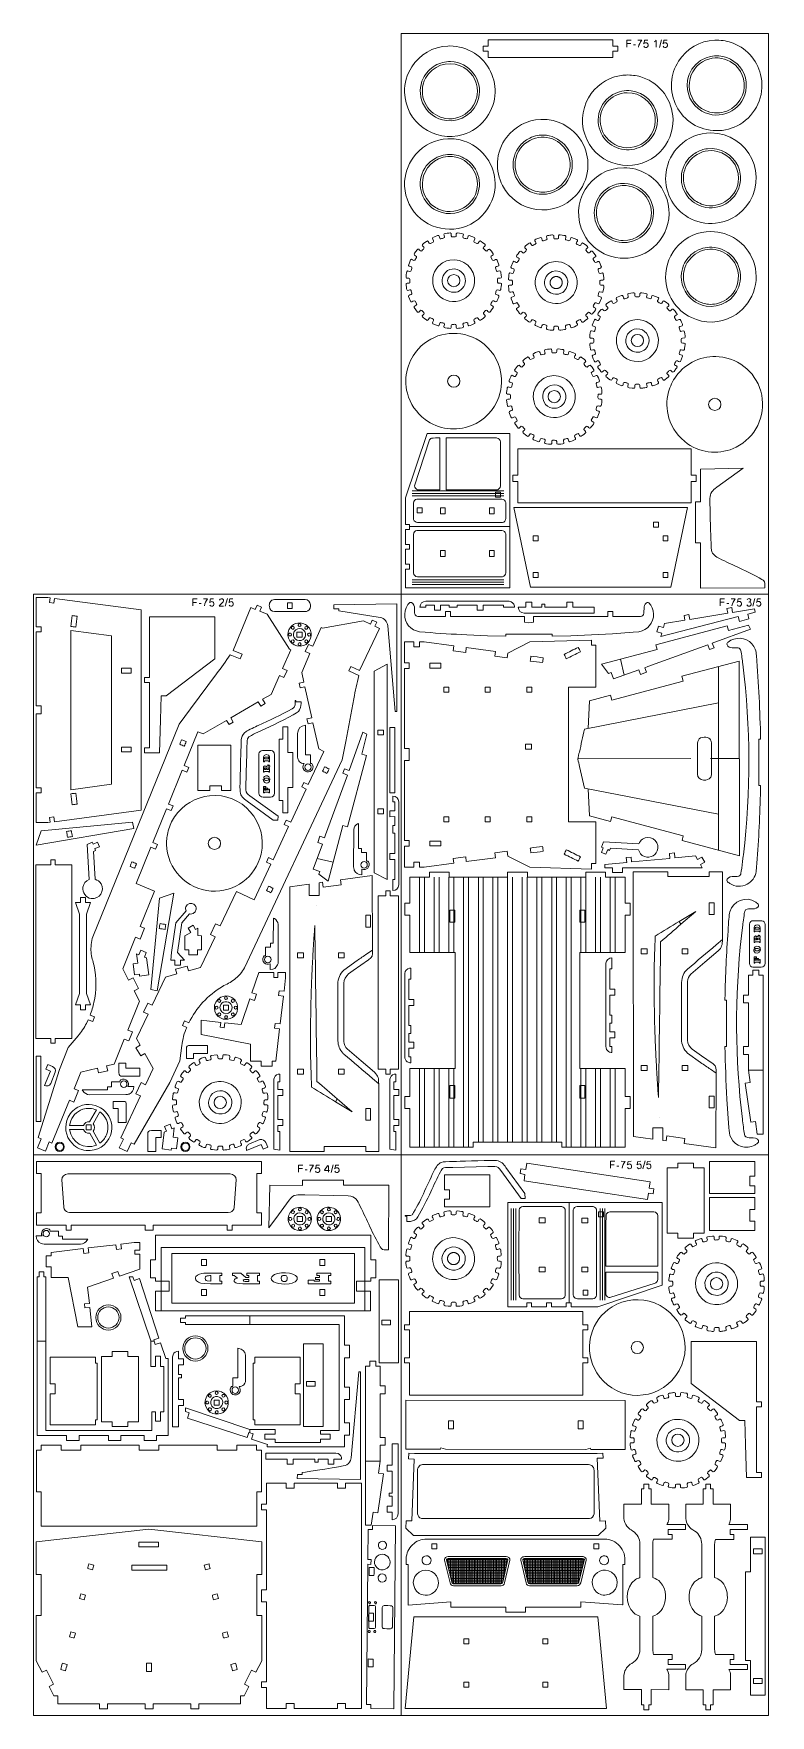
# Model space of a CAD drawing. Header units: millimetres. Extents: x 286 to 667, y 349 to 1219.
import ezdxf

# ---------------------------------------------------------------- set-up
doc = ezdxf.new("R2010")
doc.units = ezdxf.units.MM
doc.header["$MEASUREMENT"] = 0
doc.layers.add('Camada 1', color=7, linetype='Continuous')

msp = doc.modelspace()

# ---------------------------------------------------------------- linework, layer by layer
at = {"layer": 'Camada 1', "color": 3, "lineweight": 0}
for points in [[(476.362, 929.323), (666.362, 929.323), (666.362, 1219.323), (476.362, 1219.323), (476.362, 929.323)], [(286.362, 639.323), (476.362, 639.323), (476.362, 929.323), (286.362, 929.323), (286.362, 639.323)], [(476.362, 639.323), (666.362, 639.323), (666.362, 929.323), (476.362, 929.323), (476.362, 639.323)], [(286.362, 349.323), (476.362, 349.323), (476.362, 639.323), (286.362, 639.323), (286.362, 349.323)], [(476.362, 349.323), (666.362, 349.323), (666.362, 639.323), (476.362, 639.323), (476.362, 349.323)]]:
    msp.add_lwpolyline(points, close=True, dxfattribs=at)
at = {"layer": 'Camada 1', "color": 5, "lineweight": 9}
for points, knots in [([(501.6188, 1212.9506), (506.3288, 1212.8329), (510.3295, 1211.7725), (514.3188, 1209.2007), (514.3188, 1209.2007), (521.5759, 1204.5221), (525.8283, 1195.8214), (524.9188, 1187.1756), (524.9188, 1187.1756), (523.9445, 1177.9144), (517.4294, 1169.7776), (508.4688, 1167.1257), (508.4688, 1167.1257), (493.4639, 1162.685), (478.578, 1173.4905), (478.1688, 1189.0507), (478.1688, 1189.0507), (478.0502, 1193.5602), (479.4625, 1198.299), (481.8938, 1202.1007), (481.8938, 1202.1007), (486.071, 1208.6325), (492.8353, 1212.5407), (500.5938, 1212.9256), (500.5938, 1212.9256), (500.5938, 1212.9256), (501.6188, 1212.9506), (501.6188, 1212.9506)], [0, 0, 0, 0, 0.125, 0.125, 0.125, 0.125, 0.25, 0.25, 0.25, 0.25, 0.375, 0.375, 0.375, 0.375, 0.5, 0.5, 0.5, 0.5, 0.625, 0.625, 0.625, 0.625, 0.75, 0.75, 0.75, 0.75, 1, 1, 1, 1]), ([(521.3513, 1210.2605), (521.3513, 1210.2605), (518.7762, 1210.2605), (518.7762, 1210.2605), (518.7762, 1210.2605), (518.7762, 1210.2605), (518.7762, 1212.8105), (518.7762, 1212.8105), (518.7762, 1212.8105), (518.7762, 1212.8105), (521.3513, 1212.8105), (521.3513, 1212.8105), (521.3513, 1212.8105), (521.3513, 1212.8105), (521.3513, 1216.1105), (521.3513, 1216.1105), (521.3513, 1216.1105), (521.3513, 1216.1105), (585.8512, 1216.1105), (585.8512, 1216.1105), (585.8512, 1216.1105), (585.8512, 1216.1105), (585.8512, 1212.8105), (585.8512, 1212.8105), (585.8512, 1212.8105), (585.8512, 1212.8105), (588.4262, 1212.8105), (588.4262, 1212.8105), (588.4262, 1212.8105), (588.4262, 1212.8105), (588.4262, 1210.2605), (588.4262, 1210.2605), (588.4262, 1210.2605), (588.4262, 1210.2605), (585.8512, 1210.2605), (585.8512, 1210.2605), (585.8512, 1210.2605), (585.8512, 1210.2605), (585.8512, 1206.9605), (585.8512, 1206.9605), (585.8512, 1206.9605), (585.8512, 1206.9605), (521.3513, 1206.9605), (521.3513, 1206.9605), (521.3513, 1206.9605), (521.3513, 1206.9605), (521.3513, 1210.2605), (521.3513, 1210.2605)], [0, 0, 0, 0, 0.07692308, 0.07692308, 0.07692308, 0.07692308, 0.15384615, 0.15384615, 0.15384615, 0.15384615, 0.23076923, 0.23076923, 0.23076923, 0.23076923, 0.30769231, 0.30769231, 0.30769231, 0.30769231, 0.38461538, 0.38461538, 0.38461538, 0.38461538, 0.46153846, 0.46153846, 0.46153846, 0.46153846, 0.53846154, 0.53846154, 0.53846154, 0.53846154, 0.61538462, 0.61538462, 0.61538462, 0.61538462, 0.69230769, 0.69230769, 0.69230769, 0.69230769, 0.76923077, 0.76923077, 0.76923077, 0.76923077, 0.84615385, 0.84615385, 0.84615385, 0.84615385, 1, 1, 1, 1]), ([(639.6021, 1215.9422), (642.7694, 1215.8649), (645.2276, 1215.466), (648.2021, 1214.3172), (648.2021, 1214.3172), (655.6566, 1211.4381), (661.2375, 1204.5033), (662.6521, 1196.6672), (662.6521, 1196.6672), (664.3922, 1187.028), (659.9275, 1177.4034), (651.5771, 1172.3922), (651.5771, 1172.3922), (644.0699, 1167.887), (634.54, 1168.1024), (627.1271, 1172.6922), (627.1271, 1172.6922), (619.9931, 1177.1093), (615.6621, 1185.5535), (616.2271, 1193.9172), (616.2271, 1193.9172), (616.5022, 1197.989), (617.703, 1201.6353), (619.8771, 1205.0922), (619.8771, 1205.0922), (623.917, 1211.5158), (630.9876, 1215.635), (638.5771, 1215.9172), (638.5771, 1215.9172), (638.5771, 1215.9172), (639.6021, 1215.9422), (639.6021, 1215.9422)], [0, 0, 0, 0, 0.11111111, 0.11111111, 0.11111111, 0.11111111, 0.22222222, 0.22222222, 0.22222222, 0.22222222, 0.33333333, 0.33333333, 0.33333333, 0.33333333, 0.44444444, 0.44444444, 0.44444444, 0.44444444, 0.55555556, 0.55555556, 0.55555556, 0.55555556, 0.66666667, 0.66666667, 0.66666667, 0.66666667, 0.77777778, 0.77777778, 0.77777778, 0.77777778, 1, 1, 1, 1]), ([(496.7438, 1176.1507), (492.7876, 1177.7327), (490.7286, 1179.6929), (488.7687, 1183.3757), (488.7687, 1183.3757), (486.8043, 1187.3808), (486.9398, 1192.4268), (489.0938, 1196.3507), (489.0938, 1196.3507), (492.5688, 1202.681), (500.1984, 1205.4282), (506.8938, 1202.7257), (506.8938, 1202.7257), (512.3818, 1200.5105), (515.8688, 1195.3118), (515.8688, 1189.4257), (515.8688, 1189.4257), (515.8688, 1185.4279), (514.0014, 1181.4286), (510.9688, 1178.8256), (510.9688, 1178.8256), (507.2234, 1175.6107), (502.2502, 1174.3945), (497.4937, 1175.9007), (497.4937, 1175.9007), (497.4937, 1175.9007), (496.7438, 1176.1507), (496.7438, 1176.1507)], [0, 0, 0, 0, 0.125, 0.125, 0.125, 0.125, 0.25, 0.25, 0.25, 0.25, 0.375, 0.375, 0.375, 0.375, 0.5, 0.5, 0.5, 0.5, 0.625, 0.625, 0.625, 0.625, 0.75, 0.75, 0.75, 0.75, 1, 1, 1, 1]), ([(634.7271, 1179.1422), (632.4109, 1180.1006), (630.8637, 1180.9965), (629.1271, 1182.8672), (629.1271, 1182.8672), (625.3845, 1186.8989), (624.3468, 1192.972), (626.4521, 1198.0422), (626.4521, 1198.0422), (628.2629, 1202.4034), (632.5282, 1205.8279), (637.2021, 1206.5672), (637.2021, 1206.5672), (641.5459, 1207.2543), (645.838, 1206.0248), (649.1271, 1203.1172), (649.1271, 1203.1172), (653.4415, 1199.3033), (655.0601, 1192.7755), (652.9271, 1187.4922), (652.9271, 1187.4922), (651.3907, 1183.6865), (648.6185, 1180.808), (644.8021, 1179.2672), (644.8021, 1179.2672), (641.4215, 1177.9024), (638.1303, 1178.0078), (634.7271, 1179.1422)], [0, 0, 0, 0, 0.125, 0.125, 0.125, 0.125, 0.25, 0.25, 0.25, 0.25, 0.375, 0.375, 0.375, 0.375, 0.5, 0.5, 0.5, 0.5, 0.625, 0.625, 0.625, 0.625, 0.75, 0.75, 0.75, 0.75, 1, 1, 1, 1]), ([(593.6041, 1197.9363), (596.4055, 1197.8663), (598.6253, 1197.605), (601.3041, 1196.6613), (601.3041, 1196.6613), (610.5306, 1193.4108), (616.7721, 1184.7587), (617.0291, 1174.9864), (617.0291, 1174.9864), (617.1932, 1168.7454), (614.5703, 1162.4022), (610.1542, 1157.9864), (610.1542, 1157.9864), (599.4164, 1147.2493), (581.6219, 1149.538), (573.8042, 1162.0114), (573.8042, 1162.0114), (569.6107, 1168.7022), (569.0176, 1176.6672), (572.1543, 1183.9114), (572.1543, 1183.9114), (574.8183, 1190.0639), (580.3497, 1195.0435), (586.8042, 1196.9614), (586.8042, 1196.9614), (589.0664, 1197.6336), (591.2479, 1197.9363), (593.6041, 1197.9363)], [0, 0, 0, 0, 0.125, 0.125, 0.125, 0.125, 0.25, 0.25, 0.25, 0.25, 0.375, 0.375, 0.375, 0.375, 0.5, 0.5, 0.5, 0.5, 0.625, 0.625, 0.625, 0.625, 0.75, 0.75, 0.75, 0.75, 1, 1, 1, 1]), ([(588.7292, 1161.1614), (583.7211, 1162.997), (580.3726, 1167.1618), (579.5292, 1172.4114), (579.5292, 1172.4114), (578.1869, 1180.767), (584.6512, 1188.6065), (593.3291, 1188.7613), (593.3291, 1188.7613), (600.1488, 1188.883), (606.1268, 1184.1492), (607.5292, 1177.4614), (607.5292, 1177.4614), (608.5568, 1172.5609), (607.0276, 1167.769), (603.4542, 1164.2864), (603.4542, 1164.2864), (599.8026, 1160.7276), (594.3518, 1159.3687), (589.4792, 1160.9114), (589.4792, 1160.9114), (589.4792, 1160.9114), (588.7292, 1161.1614), (588.7292, 1161.1614)], [0, 0, 0, 0, 0.14285714, 0.14285714, 0.14285714, 0.14285714, 0.28571429, 0.28571429, 0.28571429, 0.28571429, 0.42857143, 0.42857143, 0.42857143, 0.42857143, 0.57142857, 0.57142857, 0.57142857, 0.57142857, 0.71428571, 0.71428571, 0.71428571, 0.71428571, 1, 1, 1, 1]), ([(549.6117, 1174.9441), (552.81, 1174.8641), (555.1859, 1174.4763), (558.1867, 1173.3191), (558.1867, 1173.3191), (563.5165, 1171.2637), (568.2404, 1166.8749), (570.6617, 1161.7191), (570.6617, 1161.7191), (572.6118, 1157.5666), (573.3338, 1153.7528), (572.9117, 1149.1691), (572.9117, 1149.1691), (572.4584, 1144.247), (570.2003, 1139.3593), (566.8617, 1135.7191), (566.8617, 1135.7191), (555.7458, 1123.5988), (536.1489, 1126.5127), (528.8367, 1140.7441), (528.8367, 1140.7441), (526.8511, 1144.6086), (525.9771, 1148.5756), (526.2117, 1152.9191), (526.2117, 1152.9191), (526.4506, 1157.3425), (528.2381, 1162.0672), (530.9117, 1165.5941), (530.9117, 1165.5941), (535.1627, 1171.2019), (541.5419, 1174.6571), (548.5867, 1174.9191), (548.5867, 1174.9191), (548.5867, 1174.9191), (549.6117, 1174.9441), (549.6117, 1174.9441)], [0, 0, 0, 0, 0.1, 0.1, 0.1, 0.1, 0.2, 0.2, 0.2, 0.2, 0.3, 0.3, 0.3, 0.3, 0.4, 0.4, 0.4, 0.4, 0.5, 0.5, 0.5, 0.5, 0.6, 0.6, 0.6, 0.6, 0.7, 0.7, 0.7, 0.7, 0.8, 0.8, 0.8, 0.8, 1, 1, 1, 1]), ([(544.7367, 1138.1441), (541.555, 1139.4168), (539.2296, 1141.1756), (537.4367, 1144.1441), (537.4367, 1144.1441), (532.912, 1151.6356), (536.0627, 1161.4614), (544.4117, 1164.7941), (544.4117, 1164.7941), (552.1658, 1167.8894), (561.2159, 1163.3914), (563.3617, 1155.2191), (563.3617, 1155.2191), (565.4535, 1147.2525), (560.5229, 1139.4705), (552.7867, 1137.6441), (552.7867, 1137.6441), (549.9288, 1136.9694), (547.4916, 1137.2258), (544.7367, 1138.1441)], [0, 0, 0, 0, 0.16666667, 0.16666667, 0.16666667, 0.16666667, 0.33333333, 0.33333333, 0.33333333, 0.33333333, 0.5, 0.5, 0.5, 0.5, 0.66666667, 0.66666667, 0.66666667, 0.66666667, 1, 1, 1, 1]), ([(636.5921, 1167.9453), (656.2436, 1167.9453), (667.3531, 1145.0216), (654.5421, 1129.4953), (654.5421, 1129.4953), (650.6124, 1124.7327), (645.0373, 1121.9124), (638.9671, 1121.2453), (638.9671, 1121.2453), (634.3028, 1120.7327), (628.9817, 1121.8932), (624.9171, 1124.2453), (624.9171, 1124.2453), (616.6651, 1129.0205), (612.0903, 1138.2866), (613.3921, 1147.7703), (613.3921, 1147.7703), (614.0772, 1152.7614), (616.687, 1157.8521), (620.3171, 1161.3453), (620.3171, 1161.3453), (624.8034, 1165.6623), (630.3547, 1167.9453), (636.5921, 1167.9453)], [0, 0, 0, 0, 0.14285714, 0.14285714, 0.14285714, 0.14285714, 0.28571429, 0.28571429, 0.28571429, 0.28571429, 0.42857143, 0.42857143, 0.42857143, 0.42857143, 0.57142857, 0.57142857, 0.57142857, 0.57142857, 0.71428571, 0.71428571, 0.71428571, 0.71428571, 1, 1, 1, 1]), ([(501.5845, 1164.9473), (504.7855, 1164.8692), (507.1797, 1164.4811), (510.1845, 1163.3223), (510.1845, 1163.3223), (518.9041, 1159.9596), (524.7829, 1151.3166), (525.0345, 1141.9973), (525.0345, 1141.9973), (525.2029, 1135.7609), (522.5734, 1129.4112), (518.1595, 1124.9973), (518.1595, 1124.9973), (508.8253, 1115.6631), (493.903, 1115.9302), (484.7845, 1125.2223), (484.7845, 1125.2223), (480.2592, 1129.8338), (477.7737, 1136.4717), (478.2095, 1142.9223), (478.2095, 1142.9223), (478.5636, 1148.1632), (480.6082, 1153.0684), (484.0595, 1157.0223), (484.0595, 1157.0223), (488.2311, 1161.8014), (494.241, 1164.6845), (500.5845, 1164.9223), (500.5845, 1164.9223), (500.5845, 1164.9223), (501.5845, 1164.9473), (501.5845, 1164.9473)], [0, 0, 0, 0, 0.11111111, 0.11111111, 0.11111111, 0.11111111, 0.22222222, 0.22222222, 0.22222222, 0.22222222, 0.33333333, 0.33333333, 0.33333333, 0.33333333, 0.44444444, 0.44444444, 0.44444444, 0.44444444, 0.55555556, 0.55555556, 0.55555556, 0.55555556, 0.66666667, 0.66666667, 0.66666667, 0.66666667, 0.77777778, 0.77777778, 0.77777778, 0.77777778, 1, 1, 1, 1]), ([(496.7095, 1128.1473), (494.1839, 1129.1924), (492.4553, 1130.2642), (490.6595, 1132.3973), (490.6595, 1132.3973), (487.118, 1136.6042), (486.3639, 1142.7129), (488.7595, 1147.6973), (488.7595, 1147.6973), (491.7636, 1153.9476), (498.8346, 1157.1556), (505.5595, 1155.1973), (505.5595, 1155.1973), (515.8937, 1152.1879), (519.5025, 1139.1366), (511.4595, 1131.2973), (511.4595, 1131.2973), (507.9683, 1127.8945), (502.9832, 1126.5104), (498.2345, 1127.6973), (498.2345, 1127.6973), (498.2345, 1127.6973), (496.7095, 1128.1473), (496.7095, 1128.1473)], [0, 0, 0, 0, 0.14285714, 0.14285714, 0.14285714, 0.14285714, 0.28571429, 0.28571429, 0.28571429, 0.28571429, 0.42857143, 0.42857143, 0.42857143, 0.42857143, 0.57142857, 0.57142857, 0.57142857, 0.57142857, 0.71428571, 0.71428571, 0.71428571, 0.71428571, 1, 1, 1, 1]), ([(631.7171, 1131.1703), (629.1581, 1132.2292), (627.4908, 1133.2509), (625.6671, 1135.4203), (625.6671, 1135.4203), (620.5338, 1141.5265), (621.4286, 1151.0155), (628.0921, 1155.9453), (628.0921, 1155.9453), (631.5543, 1158.5067), (635.6799, 1159.367), (639.8671, 1158.3953), (639.8671, 1158.3953), (646.3222, 1156.8972), (650.8671, 1151.1039), (650.8671, 1144.4452), (650.8671, 1144.4452), (650.8671, 1135.1826), (641.5547, 1128.0482), (632.4921, 1130.9203), (632.4921, 1130.9203), (632.4921, 1130.9203), (631.7171, 1131.1703), (631.7171, 1131.1703)], [0, 0, 0, 0, 0.14285714, 0.14285714, 0.14285714, 0.14285714, 0.28571429, 0.28571429, 0.28571429, 0.28571429, 0.42857143, 0.42857143, 0.42857143, 0.42857143, 0.57142857, 0.57142857, 0.57142857, 0.57142857, 0.71428571, 0.71428571, 0.71428571, 0.71428571, 1, 1, 1, 1]), ([(591.6064, 1149.9411), (600.0156, 1149.9411), (607.565, 1145.5615), (611.8064, 1138.3411), (611.8064, 1138.3411), (619.148, 1125.8431), (613.3184, 1109.8747), (600.2064, 1104.7411), (600.2064, 1104.7411), (589.1452, 1100.4105), (576.3281, 1105.0543), (570.8314, 1115.7411), (570.8314, 1115.7411), (562.8008, 1131.3542), (574.0054, 1149.9411), (591.6064, 1149.9411)], [0, 0, 0, 0, 0.2, 0.2, 0.2, 0.2, 0.4, 0.4, 0.4, 0.4, 0.6, 0.6, 0.6, 0.6, 1, 1, 1, 1]), ([(586.7314, 1113.1661), (584.0409, 1114.2423), (581.9784, 1115.6195), (580.2064, 1117.9661), (580.2064, 1117.9661), (576.9256, 1122.3109), (576.4364, 1128.5477), (579.0814, 1133.3661), (579.0814, 1133.3661), (581.7751, 1138.2731), (587.1406, 1141.2126), (592.7814, 1140.7161), (592.7814, 1140.7161), (601.422, 1139.9555), (607.321, 1131.8924), (605.5314, 1123.5411), (605.5314, 1123.5411), (604.1179, 1116.9448), (597.9703, 1112.0581), (591.2064, 1112.2911), (591.2064, 1112.2911), (589.4863, 1112.3503), (588.3313, 1112.6328), (586.7314, 1113.1661)], [0, 0, 0, 0, 0.14285714, 0.14285714, 0.14285714, 0.14285714, 0.28571429, 0.28571429, 0.28571429, 0.28571429, 0.42857143, 0.42857143, 0.42857143, 0.42857143, 0.57142857, 0.57142857, 0.57142857, 0.57142857, 0.71428571, 0.71428571, 0.71428571, 0.71428571, 1, 1, 1, 1]), ([(516.2541, 1110.9107), (515.8649, 1110.3917), (515.4479, 1110.8236), (514.9041, 1111.1357), (514.9041, 1111.1357), (513.7829, 1111.7792), (513.7181, 1111.6437), (514.5541, 1113.1107), (514.5541, 1113.1107), (514.7234, 1113.4078), (514.5681, 1113.6879), (514.3291, 1113.8107), (514.3291, 1113.8107), (514.3291, 1113.8107), (511.6041, 1114.9357), (511.6041, 1114.9357), (511.6041, 1114.9357), (510.6762, 1114.9207), (511.2157, 1112.9499), (510.2041, 1113.1857), (510.2041, 1113.1857), (509.9325, 1113.249), (508.6297, 1113.5601), (508.4791, 1113.7107), (508.4791, 1113.7107), (507.9407, 1114.2491), (509.2029, 1115.6462), (508.2291, 1115.8357), (508.2291, 1115.8357), (507.761, 1115.9268), (505.4809, 1116.3443), (505.1541, 1116.1607), (505.1541, 1116.1607), (504.4657, 1115.7738), (505.3516, 1114.1607), (504.3791, 1114.1607), (504.3791, 1114.1607), (504.1014, 1114.1607), (502.7126, 1114.1062), (502.5541, 1114.2107), (502.5541, 1114.2107), (501.915, 1114.6321), (502.8152, 1116.2515), (501.7791, 1116.2107), (501.7791, 1116.2107), (501.3721, 1116.1947), (498.9267, 1115.9548), (498.7291, 1115.7357), (498.7291, 1115.7357), (498.3832, 1115.3522), (498.6747, 1114.9634), (498.8541, 1114.1857), (498.8541, 1114.1857), (498.997, 1113.5666), (498.2439, 1113.5142), (497.7541, 1113.3857), (497.7541, 1113.3857), (497.2019, 1113.2408), (496.5817, 1112.9269), (496.3791, 1113.5357), (496.3791, 1113.5357), (495.8542, 1115.1126), (496.3579, 1115.3631), (493.7041, 1114.2107), (493.7041, 1114.2107), (492.0158, 1113.4775), (492.497, 1113.5518), (493.1541, 1112.1857), (493.1541, 1112.1857), (493.4478, 1111.5752), (492.7024, 1111.3744), (492.2791, 1111.1357), (492.2791, 1111.1357), (491.9022, 1110.9232), (491.2918, 1110.3569), (490.9291, 1110.9107), (490.9291, 1110.9107), (490.08, 1112.2071), (490.4667, 1112.7281), (488.1541, 1110.8857), (488.1541, 1110.8857), (487.6224, 1110.4621), (486.9623, 1110.1015), (487.4041, 1109.5357), (487.4041, 1109.5357), (487.7576, 1109.0829), (488.6472, 1108.6543), (488.1541, 1108.0857), (488.1541, 1108.0857), (487.9989, 1107.9067), (487.0107, 1106.8707), (486.8291, 1106.8357), (486.8291, 1106.8357), (486.1402, 1106.703), (485.7639, 1108.0504), (485.0791, 1107.8607), (485.0791, 1107.8607), (484.8332, 1107.7926), (483.1589, 1105.6042), (483.0791, 1105.3357), (483.0791, 1105.3357), (482.7974, 1104.3879), (484.8927, 1104.5025), (484.4041, 1103.5107), (484.4041, 1103.5107), (484.4041, 1103.5107), (483.5291, 1102.0607), (483.5291, 1102.0607), (483.5291, 1102.0607), (482.8199, 1101.4456), (481.8143, 1103.2702), (481.3041, 1102.2857), (481.3041, 1102.2857), (481.105, 1101.9015), (480.1425, 1099.7308), (480.2041, 1099.4107), (480.2041, 1099.4107), (480.3442, 1098.683), (482.1713, 1099.1406), (481.9541, 1098.1357), (481.9541, 1098.1357), (481.8972, 1097.8726), (481.5778, 1096.5594), (481.4291, 1096.4107), (481.4291, 1096.4107), (480.8864, 1095.868), (479.5673, 1097.1995), (479.2791, 1096.1607), (479.2791, 1096.1607), (479.1612, 1095.7359), (478.8185, 1093.4345), (478.9791, 1093.1107), (478.9791, 1093.1107), (479.1056, 1092.8556), (479.2221, 1092.8382), (479.4291, 1092.8357), (479.4291, 1092.8357), (481.0369, 1092.8164), (480.9791, 1092.9576), (480.9791, 1091.5357), (480.9791, 1091.5357), (480.9791, 1091.0169), (481.118, 1090.3136), (480.4791, 1090.2607), (480.4791, 1090.2607), (478.9107, 1090.1309), (478.6946, 1090.7951), (479.1291, 1087.8357), (479.1291, 1087.8357), (479.2196, 1087.2192), (479.1928, 1086.4169), (479.9041, 1086.5107), (479.9041, 1086.5107), (480.4608, 1086.5841), (481.3126, 1087.163), (481.5541, 1086.4357), (481.5541, 1086.4357), (481.6417, 1086.1717), (482.0254, 1084.8798), (481.9541, 1084.6607), (481.9541, 1084.6607), (481.711, 1083.9132), (479.9583, 1084.4021), (480.2291, 1083.3857), (480.2291, 1083.3857), (480.2291, 1083.3857), (481.3791, 1080.6607), (481.3791, 1080.6607), (481.3791, 1080.6607), (482.0152, 1079.9554), (482.9752, 1081.7776), (483.6291, 1080.9107), (483.6291, 1080.9107), (483.6291, 1080.9107), (484.4791, 1079.3107), (484.4791, 1079.3107), (484.4791, 1079.3107), (484.4791, 1078.4933), (482.601, 1078.5623), (483.1291, 1077.6107), (483.1291, 1077.6107), (483.1291, 1077.6107), (484.9541, 1075.2857), (484.9541, 1075.2857), (484.9541, 1075.2857), (485.7327, 1074.7723), (486.2627, 1076.7971), (487.0541, 1076.1107), (487.0541, 1076.1107), (487.2979, 1075.8992), (488.3041, 1074.9619), (488.3041, 1074.6357), (488.3041, 1074.6357), (488.3041, 1074.0167), (486.7549, 1073.518), (487.4291, 1072.8107), (487.4291, 1072.8107), (487.6917, 1072.5352), (489.6367, 1070.9904), (489.9291, 1070.9857), (489.9291, 1070.9857), (490.7546, 1070.9724), (490.6862, 1072.7721), (491.6041, 1072.3357), (491.6041, 1072.3357), (491.8527, 1072.2175), (493.0453, 1071.5794), (493.1541, 1071.3857), (493.1541, 1071.3857), (493.5315, 1070.7142), (491.9465, 1069.7851), (492.8291, 1069.2607), (492.8291, 1069.2607), (492.8291, 1069.2607), (495.5791, 1068.1357), (495.5791, 1068.1357), (495.5791, 1068.1357), (495.7061, 1068.124), (496.0153, 1068.244), (496.1041, 1068.5107), (496.1041, 1068.5107), (496.3034, 1069.1095), (496.2891, 1070.0436), (496.9791, 1069.8857), (496.9791, 1069.8857), (497.2596, 1069.8215), (498.5689, 1069.5209), (498.7291, 1069.3607), (498.7291, 1069.3607), (499.242, 1068.8478), (498.1855, 1067.9384), (498.7291, 1067.3357), (498.7291, 1067.3357), (498.8997, 1067.1465), (501.3958, 1066.8808), (501.7791, 1066.8607), (501.7791, 1066.8607), (502.0727, 1066.8453), (502.3041, 1067.0698), (502.3041, 1067.3607), (502.3041, 1067.3607), (502.3041, 1068.9946), (502.1865, 1068.9357), (503.6041, 1068.9357), (503.6041, 1068.9357), (504.1434, 1068.9357), (504.8159, 1069.0744), (504.8791, 1068.4357), (504.8791, 1068.4357), (504.9268, 1067.9537), (504.632, 1066.8177), (505.4291, 1066.8607), (505.4291, 1066.8607), (505.849, 1066.8833), (508.2424, 1067.1305), (508.4541, 1067.3357), (508.4541, 1067.3357), (509.0434, 1067.9069), (507.7326, 1069.1631), (508.7041, 1069.4857), (508.7041, 1069.4857), (508.9659, 1069.5726), (510.2421, 1069.9487), (510.4541, 1069.8857), (510.4541, 1069.8857), (511.2138, 1069.6599), (510.7177, 1068.387), (511.4791, 1068.1607), (511.4791, 1068.1607), (511.7616, 1068.0767), (514.3721, 1069.1651), (514.5541, 1069.4357), (514.5541, 1069.4357), (515.0085, 1070.1115), (513.3941, 1071.0026), (514.2291, 1071.5607), (514.2291, 1071.5607), (514.5113, 1071.7494), (515.629, 1072.4823), (515.9541, 1072.3857), (515.9541, 1072.3857), (516.5133, 1072.2195), (516.759, 1070.542), (517.5041, 1071.0857), (517.5041, 1071.0857), (517.8687, 1071.3517), (519.8072, 1072.7126), (519.9041, 1073.0107), (519.9041, 1073.0107), (520.1613, 1073.8016), (518.3653, 1074.203), (519.0291, 1074.9857), (519.0291, 1074.9857), (519.2255, 1075.2173), (520.1073, 1076.1833), (520.3791, 1076.2357), (520.3791, 1076.2357), (521.1319, 1076.3807), (521.515, 1074.8148), (522.2291, 1075.2857), (522.2291, 1075.2857), (522.2893, 1075.3254), (524.1595, 1077.5506), (524.1541, 1077.8857), (524.1541, 1077.8857), (524.1415, 1078.6686), (522.3414, 1078.6722), (522.7791, 1079.5607), (522.7791, 1079.5607), (522.8901, 1079.786), (523.5772, 1080.9863), (523.7541, 1081.0857), (523.7541, 1081.0857), (524.4244, 1081.4624), (525.3824, 1079.8548), (525.8791, 1080.7857), (525.8791, 1080.7857), (526.086, 1081.1735), (527.0444, 1083.3217), (526.9791, 1083.6607), (526.9791, 1083.6607), (526.8286, 1084.4422), (525.0909, 1083.8814), (525.2291, 1084.9357), (525.2291, 1084.9357), (525.2414, 1085.0297), (525.625, 1086.5066), (525.7791, 1086.6607), (525.7791, 1086.6607), (526.3086, 1087.1902), (527.6255, 1085.9064), (527.9041, 1086.9107), (527.9041, 1086.9107), (528.0095, 1087.2905), (528.3779, 1089.7209), (528.2291, 1089.9857), (528.2291, 1089.9857), (527.839, 1090.6798), (526.3035, 1089.7571), (526.2041, 1090.7607), (526.2041, 1090.7607), (526.1777, 1091.0268), (526.1627, 1092.3487), (526.2791, 1092.5607), (526.2791, 1092.5607), (526.3885, 1092.7599), (526.4854, 1092.8082), (526.7041, 1092.8107), (526.7041, 1092.8107), (528.4115, 1092.8687), (528.3709, 1092.7143), (528.1791, 1094.3107), (528.1791, 1094.3107), (528.135, 1094.6779), (527.9854, 1096.1819), (527.7791, 1096.4107), (527.7791, 1096.4107), (527.2375, 1097.0112), (525.9921, 1095.6677), (525.6541, 1096.6357), (525.6541, 1096.6357), (525.5378, 1096.9687), (525.0995, 1098.2164), (525.2791, 1098.5357), (525.2791, 1098.5357), (525.5823, 1099.0749), (527.2284, 1098.719), (526.9541, 1099.6857), (526.9541, 1099.6857), (526.8446, 1100.0717), (525.9609, 1102.3413), (525.7041, 1102.5107), (525.7041, 1102.5107), (525.0766, 1102.9247), (524.1302, 1101.3362), (523.5791, 1102.1607), (523.5791, 1102.1607), (523.5791, 1102.1607), (522.7291, 1103.6357), (522.7291, 1103.6357), (522.7291, 1103.6357), (522.5524, 1104.5531), (524.6518, 1104.5461), (524.0541, 1105.4607), (524.0541, 1105.4607), (523.8418, 1105.7856), (522.3636, 1107.7888), (522.1041, 1107.8607), (522.1041, 1107.8607), (521.3375, 1108.073), (520.9051, 1106.2912), (520.1291, 1106.9857), (520.1291, 1106.9857), (519.9083, 1107.1834), (518.975, 1108.0722), (518.9041, 1108.3107), (518.9041, 1108.3107), (518.7009, 1108.9941), (520.3314, 1109.4618), (519.8541, 1110.1857), (519.8541, 1110.1857), (519.7752, 1110.3054), (517.572, 1112.0908), (517.2541, 1112.0857), (517.2541, 1112.0857), (516.8026, 1112.0785), (516.6411, 1111.5615), (516.2541, 1110.9107)], [0, 0, 0, 0, 0.00970874, 0.00970874, 0.00970874, 0.00970874, 0.01941748, 0.01941748, 0.01941748, 0.01941748, 0.02912621, 0.02912621, 0.02912621, 0.02912621, 0.03883495, 0.03883495, 0.03883495, 0.03883495, 0.04854369, 0.04854369, 0.04854369, 0.04854369, 0.05825243, 0.05825243, 0.05825243, 0.05825243, 0.06796117, 0.06796117, 0.06796117, 0.06796117, 0.0776699, 0.0776699, 0.0776699, 0.0776699, 0.08737864, 0.08737864, 0.08737864, 0.08737864, 0.09708738, 0.09708738, 0.09708738, 0.09708738, 0.10679612, 0.10679612, 0.10679612, 0.10679612, 0.11650485, 0.11650485, 0.11650485, 0.11650485, 0.12621359, 0.12621359, 0.12621359, 0.12621359, 0.13592233, 0.13592233, 0.13592233, 0.13592233, 0.14563107, 0.14563107, 0.14563107, 0.14563107, 0.15533981, 0.15533981, 0.15533981, 0.15533981, 0.16504854, 0.16504854, 0.16504854, 0.16504854, 0.17475728, 0.17475728, 0.17475728, 0.17475728, 0.18446602, 0.18446602, 0.18446602, 0.18446602, 0.19417476, 0.19417476, 0.19417476, 0.19417476, 0.2038835, 0.2038835, 0.2038835, 0.2038835, 0.21359223, 0.21359223, 0.21359223, 0.21359223, 0.22330097, 0.22330097, 0.22330097, 0.22330097, 0.23300971, 0.23300971, 0.23300971, 0.23300971, 0.24271845, 0.24271845, 0.24271845, 0.24271845, 0.25242718, 0.25242718, 0.25242718, 0.25242718, 0.26213592, 0.26213592, 0.26213592, 0.26213592, 0.27184466, 0.27184466, 0.27184466, 0.27184466, 0.2815534, 0.2815534, 0.2815534, 0.2815534, 0.29126214, 0.29126214, 0.29126214, 0.29126214, 0.30097087, 0.30097087, 0.30097087, 0.30097087, 0.31067961, 0.31067961, 0.31067961, 0.31067961, 0.32038835, 0.32038835, 0.32038835, 0.32038835, 0.33009709, 0.33009709, 0.33009709, 0.33009709, 0.33980583, 0.33980583, 0.33980583, 0.33980583, 0.34951456, 0.34951456, 0.34951456, 0.34951456, 0.3592233, 0.3592233, 0.3592233, 0.3592233, 0.36893204, 0.36893204, 0.36893204, 0.36893204, 0.37864078, 0.37864078, 0.37864078, 0.37864078, 0.38834951, 0.38834951, 0.38834951, 0.38834951, 0.39805825, 0.39805825, 0.39805825, 0.39805825, 0.40776699, 0.40776699, 0.40776699, 0.40776699, 0.41747573, 0.41747573, 0.41747573, 0.41747573, 0.42718447, 0.42718447, 0.42718447, 0.42718447, 0.4368932, 0.4368932, 0.4368932, 0.4368932, 0.44660194, 0.44660194, 0.44660194, 0.44660194, 0.45631068, 0.45631068, 0.45631068, 0.45631068, 0.46601942, 0.46601942, 0.46601942, 0.46601942, 0.47572816, 0.47572816, 0.47572816, 0.47572816, 0.48543689, 0.48543689, 0.48543689, 0.48543689, 0.49514563, 0.49514563, 0.49514563, 0.49514563, 0.50485437, 0.50485437, 0.50485437, 0.50485437, 0.51456311, 0.51456311, 0.51456311, 0.51456311, 0.52427184, 0.52427184, 0.52427184, 0.52427184, 0.53398058, 0.53398058, 0.53398058, 0.53398058, 0.54368932, 0.54368932, 0.54368932, 0.54368932, 0.55339806, 0.55339806, 0.55339806, 0.55339806, 0.5631068, 0.5631068, 0.5631068, 0.5631068, 0.57281553, 0.57281553, 0.57281553, 0.57281553, 0.58252427, 0.58252427, 0.58252427, 0.58252427, 0.59223301, 0.59223301, 0.59223301, 0.59223301, 0.60194175, 0.60194175, 0.60194175, 0.60194175, 0.61165049, 0.61165049, 0.61165049, 0.61165049, 0.62135922, 0.62135922, 0.62135922, 0.62135922, 0.63106796, 0.63106796, 0.63106796, 0.63106796, 0.6407767, 0.6407767, 0.6407767, 0.6407767, 0.65048544, 0.65048544, 0.65048544, 0.65048544, 0.66019417, 0.66019417, 0.66019417, 0.66019417, 0.66990291, 0.66990291, 0.66990291, 0.66990291, 0.67961165, 0.67961165, 0.67961165, 0.67961165, 0.68932039, 0.68932039, 0.68932039, 0.68932039, 0.69902913, 0.69902913, 0.69902913, 0.69902913, 0.70873786, 0.70873786, 0.70873786, 0.70873786, 0.7184466, 0.7184466, 0.7184466, 0.7184466, 0.72815534, 0.72815534, 0.72815534, 0.72815534, 0.73786408, 0.73786408, 0.73786408, 0.73786408, 0.74757282, 0.74757282, 0.74757282, 0.74757282, 0.75728155, 0.75728155, 0.75728155, 0.75728155, 0.76699029, 0.76699029, 0.76699029, 0.76699029, 0.77669903, 0.77669903, 0.77669903, 0.77669903, 0.78640777, 0.78640777, 0.78640777, 0.78640777, 0.7961165, 0.7961165, 0.7961165, 0.7961165, 0.80582524, 0.80582524, 0.80582524, 0.80582524, 0.81553398, 0.81553398, 0.81553398, 0.81553398, 0.82524272, 0.82524272, 0.82524272, 0.82524272, 0.83495146, 0.83495146, 0.83495146, 0.83495146, 0.84466019, 0.84466019, 0.84466019, 0.84466019, 0.85436893, 0.85436893, 0.85436893, 0.85436893, 0.86407767, 0.86407767, 0.86407767, 0.86407767, 0.87378641, 0.87378641, 0.87378641, 0.87378641, 0.88349515, 0.88349515, 0.88349515, 0.88349515, 0.89320388, 0.89320388, 0.89320388, 0.89320388, 0.90291262, 0.90291262, 0.90291262, 0.90291262, 0.91262136, 0.91262136, 0.91262136, 0.91262136, 0.9223301, 0.9223301, 0.9223301, 0.9223301, 0.93203883, 0.93203883, 0.93203883, 0.93203883, 0.94174757, 0.94174757, 0.94174757, 0.94174757, 0.95145631, 0.95145631, 0.95145631, 0.95145631, 0.96116505, 0.96116505, 0.96116505, 0.96116505, 0.97087379, 0.97087379, 0.97087379, 0.97087379, 0.98058252, 0.98058252, 0.98058252, 0.98058252, 1, 1, 1, 1]), ([(569.2732, 1109.9097), (568.8312, 1109.4673), (568.6278, 1109.6909), (567.8982, 1110.1097), (567.8982, 1110.1097), (567.3908, 1110.4009), (566.7718, 1110.6187), (567.0482, 1111.1847), (567.0482, 1111.1847), (567.2678, 1111.6343), (568.0486, 1112.4368), (567.3233, 1112.8097), (567.3233, 1112.8097), (567.3233, 1112.8097), (564.5983, 1113.9347), (564.5983, 1113.9347), (564.5983, 1113.9347), (563.6578, 1113.9196), (564.2404, 1111.9595), (563.1983, 1112.1847), (563.1983, 1112.1847), (562.935, 1112.2416), (561.6221, 1112.5609), (561.4733, 1112.7097), (561.4733, 1112.7097), (560.9569, 1113.2261), (562.2224, 1114.6399), (561.2233, 1114.8347), (561.2233, 1114.8347), (560.7823, 1114.9207), (558.4401, 1115.3236), (558.1483, 1115.1597), (558.1483, 1115.1597), (557.4461, 1114.7653), (558.3666, 1113.1597), (557.3732, 1113.1597), (557.3732, 1113.1597), (557.083, 1113.1597), (555.7513, 1113.0997), (555.5733, 1113.2097), (555.5733, 1113.2097), (555.0522, 1113.5317), (555.475, 1114.2288), (555.2982, 1114.8597), (555.2982, 1114.8597), (555.1448, 1115.4072), (554.3881, 1115.17), (553.8233, 1115.1097), (553.8233, 1115.1097), (553.5097, 1115.0762), (551.8984, 1114.9099), (551.7232, 1114.7347), (551.7232, 1114.7347), (551.1567, 1114.1684), (552.4491, 1112.9001), (551.4983, 1112.5847), (551.4983, 1112.5847), (551.232, 1112.4963), (549.9476, 1112.1181), (549.7233, 1112.1847), (549.7233, 1112.1847), (548.9958, 1112.4006), (549.471, 1113.9491), (548.5733, 1113.9347), (548.5733, 1113.9347), (548.4667, 1113.933), (545.8008, 1112.9041), (545.6232, 1112.6346), (545.6232, 1112.6346), (545.2097, 1112.0073), (546.7977, 1111.0609), (545.9732, 1110.5097), (545.9732, 1110.5097), (545.6874, 1110.3186), (544.5599, 1109.5751), (544.2232, 1109.6847), (544.2232, 1109.6847), (543.6549, 1109.8697), (543.4665, 1111.5121), (542.6733, 1110.9847), (542.6733, 1110.9847), (542.294, 1110.7325), (540.4041, 1109.3847), (540.2983, 1109.0596), (540.2983, 1109.0596), (540.037, 1108.2565), (541.8694, 1107.8061), (541.1482, 1107.0846), (541.1482, 1107.0846), (540.9533, 1106.8896), (540.0178, 1105.8721), (539.8232, 1105.8347), (539.8232, 1105.8347), (539.0499, 1105.6862), (538.6162, 1107.4405), (537.8483, 1106.6846), (537.8483, 1106.6846), (537.5824, 1106.4229), (536.0528, 1104.4939), (536.0482, 1104.2097), (536.0482, 1104.2097), (536.0347, 1103.375), (537.8454, 1103.4503), (537.3983, 1102.5096), (537.3983, 1102.5096), (537.2771, 1102.2546), (536.6569, 1101.102), (536.4482, 1100.9847), (536.4482, 1100.9847), (535.7731, 1100.6052), (534.821, 1102.2176), (534.3232, 1101.2847), (534.3232, 1101.2847), (534.3232, 1101.2847), (533.1983, 1098.5597), (533.1983, 1098.5597), (533.1983, 1098.5597), (533.1825, 1097.5753), (535.1785, 1098.1984), (534.9482, 1097.1347), (534.9482, 1097.1347), (534.8912, 1096.8716), (534.5719, 1095.5583), (534.4233, 1095.4097), (534.4233, 1095.4097), (533.9073, 1094.8936), (532.4923, 1096.1586), (532.2983, 1095.1597), (532.2983, 1095.1597), (532.2125, 1094.7181), (531.8089, 1092.3769), (531.9732, 1092.0847), (531.9732, 1092.0847), (532.3713, 1091.3769), (533.9732, 1092.3301), (533.9732, 1091.3097), (533.9732, 1091.3097), (533.9732, 1091.0193), (534.0332, 1089.6879), (533.9232, 1089.5097), (533.9232, 1089.5097), (533.5316, 1088.8755), (532.3453, 1089.6464), (531.9732, 1088.9847), (531.9732, 1088.9847), (531.8275, 1088.7257), (532.1912, 1086.1262), (532.3232, 1085.7847), (532.3232, 1085.7847), (532.5801, 1085.12), (533.7897, 1085.9061), (534.1982, 1085.7847), (534.1982, 1085.7847), (534.5939, 1085.6671), (534.6008, 1085.2373), (534.7482, 1084.6847), (534.7482, 1084.6847), (534.8767, 1084.2028), (535.2179, 1083.5159), (534.5982, 1083.3097), (534.5982, 1083.3097), (533.0647, 1082.7995), (532.7619, 1083.3055), (533.9232, 1080.6347), (533.9232, 1080.6347), (534.0991, 1080.2301), (534.3383, 1079.4848), (534.7482, 1079.4847), (534.7482, 1079.4847), (535.3032, 1079.4846), (536.1394, 1080.6332), (536.6233, 1079.9097), (536.6233, 1079.9097), (536.812, 1079.6276), (537.5448, 1078.5098), (537.4483, 1078.1847), (537.4483, 1078.1847), (537.2624, 1077.5586), (535.6105, 1077.4389), (536.1482, 1076.6097), (536.1482, 1076.6097), (536.3999, 1076.2216), (537.7334, 1074.3452), (538.0732, 1074.2347), (538.0732, 1074.2347), (538.8727, 1073.9747), (539.3194, 1075.8137), (540.0483, 1075.0847), (540.0483, 1075.0847), (540.2432, 1074.8897), (541.2607, 1073.9542), (541.2982, 1073.7597), (541.2982, 1073.7597), (541.4447, 1072.9989), (539.6947, 1072.5512), (540.4482, 1071.7847), (540.4482, 1071.7847), (540.6929, 1071.5358), (542.674, 1069.9887), (542.9233, 1069.9847), (542.9233, 1069.9847), (543.7345, 1069.9717), (543.6948, 1071.7763), (544.6232, 1071.3347), (544.6232, 1071.3347), (544.878, 1071.2135), (546.0311, 1070.5931), (546.1483, 1070.3847), (546.1483, 1070.3847), (546.529, 1069.7079), (544.9104, 1068.7599), (545.8483, 1068.2597), (545.8483, 1068.2597), (545.8483, 1068.2597), (548.5733, 1067.1347), (548.5733, 1067.1347), (548.5733, 1067.1347), (549.5629, 1067.1188), (548.926, 1069.1164), (549.9983, 1068.8847), (549.9983, 1068.8847), (550.2615, 1068.8278), (551.5743, 1068.5085), (551.7232, 1068.3597), (551.7232, 1068.3597), (552.2396, 1067.8437), (550.9742, 1066.4292), (551.9732, 1066.2347), (551.9732, 1066.2347), (552.4205, 1066.1476), (554.7521, 1065.7432), (555.0482, 1065.9097), (555.0482, 1065.9097), (555.7656, 1066.313), (554.7931, 1067.9097), (555.8233, 1067.9097), (555.8233, 1067.9097), (556.1133, 1067.9097), (557.4454, 1067.9697), (557.6232, 1067.8597), (557.6232, 1067.8597), (558.2656, 1067.4624), (557.3841, 1065.8037), (558.4232, 1065.8597), (558.4232, 1065.8597), (558.8306, 1065.8817), (561.2726, 1066.1339), (561.4733, 1066.3347), (561.4733, 1066.3347), (562.0398, 1066.9014), (560.7474, 1068.1689), (561.6982, 1068.4847), (561.6982, 1068.4847), (561.9549, 1068.57), (563.2627, 1068.9569), (563.4732, 1068.8847), (563.4732, 1068.8847), (564.1974, 1068.6362), (563.7403, 1067.1485), (564.5983, 1067.1347), (564.5983, 1067.1347), (564.6982, 1067.1331), (567.3332, 1068.115), (567.5482, 1068.4347), (567.5482, 1068.4347), (568.0027, 1069.1107), (566.3881, 1070.0016), (567.2233, 1070.5596), (567.2233, 1070.5596), (567.5058, 1070.7483), (568.623, 1071.4814), (568.9483, 1071.3847), (568.9483, 1071.3847), (569.581, 1071.1966), (569.7138, 1069.5466), (570.5232, 1070.0847), (570.5232, 1070.0847), (570.9024, 1070.3368), (572.7924, 1071.6847), (572.8982, 1072.0097), (572.8982, 1072.0097), (573.1412, 1072.7561), (571.5353, 1073.1498), (571.9483, 1073.8847), (571.9483, 1073.8847), (571.951, 1073.8896), (573.1901, 1075.1995), (573.3733, 1075.2347), (573.3733, 1075.2347), (574.1405, 1075.3823), (574.5922, 1073.6253), (575.3483, 1074.3847), (575.3483, 1074.3847), (575.5891, 1074.6266), (577.1445, 1076.6262), (577.1483, 1076.8597), (577.1483, 1076.8597), (577.1617, 1077.6899), (575.3545, 1077.6261), (575.7983, 1078.5597), (575.7983, 1078.5597), (575.9197, 1078.8151), (576.5392, 1079.9671), (576.7483, 1080.0846), (576.7483, 1080.0846), (577.4188, 1080.4616), (578.3766, 1078.8537), (578.8733, 1079.7847), (578.8733, 1079.7847), (578.8733, 1079.7847), (579.9982, 1082.5347), (579.9982, 1082.5347), (579.9982, 1082.5347), (580.0428, 1083.2471), (578.6547, 1083.1227), (578.3733, 1083.4347), (578.3733, 1083.4347), (578.0881, 1083.7509), (578.3136, 1084.1796), (578.4483, 1084.6847), (578.4483, 1084.6847), (578.5765, 1085.1655), (578.6272, 1085.93), (579.2482, 1085.7847), (579.2482, 1085.7847), (580.9624, 1085.3837), (580.8431, 1085.0287), (581.1733, 1087.7847), (581.1733, 1087.7847), (581.3643, 1089.3791), (581.3829, 1089.2597), (579.6982, 1089.2597), (579.6982, 1089.2597), (579.0509, 1089.2597), (579.2233, 1090.1157), (579.2233, 1090.5347), (579.2233, 1090.5347), (579.2233, 1091.0227), (579.0597, 1091.8097), (579.6982, 1091.8097), (579.6982, 1091.8097), (581.3801, 1091.8097), (581.5885, 1091.346), (580.8983, 1095.1597), (580.8983, 1095.1597), (580.7288, 1096.0961), (579.3919, 1095.0431), (578.8733, 1095.3347), (578.8733, 1095.3347), (578.6104, 1095.4825), (578.5531, 1095.9917), (578.4483, 1096.3847), (578.4483, 1096.3847), (578.3198, 1096.8666), (577.9786, 1097.5534), (578.5983, 1097.7597), (578.5983, 1097.7597), (579.0586, 1097.9129), (580.2274, 1097.9605), (579.9482, 1098.6847), (579.9482, 1098.6847), (579.779, 1099.1236), (578.992, 1101.3161), (578.6983, 1101.5097), (578.6983, 1101.5097), (578.071, 1101.9233), (577.1246, 1100.3354), (576.5732, 1101.1597), (576.5732, 1101.1597), (576.3822, 1101.4452), (575.6388, 1102.5731), (575.7483, 1102.9096), (575.7483, 1102.9096), (575.9333, 1103.4783), (577.5754, 1103.6661), (577.0483, 1104.4597), (577.0483, 1104.4597), (576.8065, 1104.8238), (575.427, 1106.7359), (575.1233, 1106.8347), (575.1233, 1106.8347), (574.3241, 1107.0946), (573.8769, 1105.2556), (573.1482, 1105.9847), (573.1482, 1105.9847), (572.8786, 1106.2545), (571.9385, 1107.101), (571.8983, 1107.3097), (571.8983, 1107.3097), (571.7479, 1108.0908), (573.4963, 1108.524), (572.7482, 1109.2847), (572.7482, 1109.2847), (572.5032, 1109.5338), (570.5227, 1111.0807), (570.2732, 1111.0847), (570.2732, 1111.0847), (569.7843, 1111.0925), (569.5897, 1110.4672), (569.2732, 1109.9097)], [0, 0, 0, 0, 0.00990099, 0.00990099, 0.00990099, 0.00990099, 0.01980198, 0.01980198, 0.01980198, 0.01980198, 0.02970297, 0.02970297, 0.02970297, 0.02970297, 0.03960396, 0.03960396, 0.03960396, 0.03960396, 0.04950495, 0.04950495, 0.04950495, 0.04950495, 0.05940594, 0.05940594, 0.05940594, 0.05940594, 0.06930693, 0.06930693, 0.06930693, 0.06930693, 0.07920792, 0.07920792, 0.07920792, 0.07920792, 0.08910891, 0.08910891, 0.08910891, 0.08910891, 0.0990099, 0.0990099, 0.0990099, 0.0990099, 0.10891089, 0.10891089, 0.10891089, 0.10891089, 0.11881188, 0.11881188, 0.11881188, 0.11881188, 0.12871287, 0.12871287, 0.12871287, 0.12871287, 0.13861386, 0.13861386, 0.13861386, 0.13861386, 0.14851485, 0.14851485, 0.14851485, 0.14851485, 0.15841584, 0.15841584, 0.15841584, 0.15841584, 0.16831683, 0.16831683, 0.16831683, 0.16831683, 0.17821782, 0.17821782, 0.17821782, 0.17821782, 0.18811881, 0.18811881, 0.18811881, 0.18811881, 0.1980198, 0.1980198, 0.1980198, 0.1980198, 0.20792079, 0.20792079, 0.20792079, 0.20792079, 0.21782178, 0.21782178, 0.21782178, 0.21782178, 0.22772277, 0.22772277, 0.22772277, 0.22772277, 0.23762376, 0.23762376, 0.23762376, 0.23762376, 0.24752475, 0.24752475, 0.24752475, 0.24752475, 0.25742574, 0.25742574, 0.25742574, 0.25742574, 0.26732673, 0.26732673, 0.26732673, 0.26732673, 0.27722772, 0.27722772, 0.27722772, 0.27722772, 0.28712871, 0.28712871, 0.28712871, 0.28712871, 0.2970297, 0.2970297, 0.2970297, 0.2970297, 0.30693069, 0.30693069, 0.30693069, 0.30693069, 0.31683168, 0.31683168, 0.31683168, 0.31683168, 0.32673267, 0.32673267, 0.32673267, 0.32673267, 0.33663366, 0.33663366, 0.33663366, 0.33663366, 0.34653465, 0.34653465, 0.34653465, 0.34653465, 0.35643564, 0.35643564, 0.35643564, 0.35643564, 0.36633663, 0.36633663, 0.36633663, 0.36633663, 0.37623762, 0.37623762, 0.37623762, 0.37623762, 0.38613861, 0.38613861, 0.38613861, 0.38613861, 0.3960396, 0.3960396, 0.3960396, 0.3960396, 0.40594059, 0.40594059, 0.40594059, 0.40594059, 0.41584158, 0.41584158, 0.41584158, 0.41584158, 0.42574257, 0.42574257, 0.42574257, 0.42574257, 0.43564356, 0.43564356, 0.43564356, 0.43564356, 0.44554455, 0.44554455, 0.44554455, 0.44554455, 0.45544554, 0.45544554, 0.45544554, 0.45544554, 0.46534653, 0.46534653, 0.46534653, 0.46534653, 0.47524752, 0.47524752, 0.47524752, 0.47524752, 0.48514851, 0.48514851, 0.48514851, 0.48514851, 0.4950495, 0.4950495, 0.4950495, 0.4950495, 0.5049505, 0.5049505, 0.5049505, 0.5049505, 0.51485149, 0.51485149, 0.51485149, 0.51485149, 0.52475248, 0.52475248, 0.52475248, 0.52475248, 0.53465347, 0.53465347, 0.53465347, 0.53465347, 0.54455446, 0.54455446, 0.54455446, 0.54455446, 0.55445545, 0.55445545, 0.55445545, 0.55445545, 0.56435644, 0.56435644, 0.56435644, 0.56435644, 0.57425743, 0.57425743, 0.57425743, 0.57425743, 0.58415842, 0.58415842, 0.58415842, 0.58415842, 0.59405941, 0.59405941, 0.59405941, 0.59405941, 0.6039604, 0.6039604, 0.6039604, 0.6039604, 0.61386139, 0.61386139, 0.61386139, 0.61386139, 0.62376238, 0.62376238, 0.62376238, 0.62376238, 0.63366337, 0.63366337, 0.63366337, 0.63366337, 0.64356436, 0.64356436, 0.64356436, 0.64356436, 0.65346535, 0.65346535, 0.65346535, 0.65346535, 0.66336634, 0.66336634, 0.66336634, 0.66336634, 0.67326733, 0.67326733, 0.67326733, 0.67326733, 0.68316832, 0.68316832, 0.68316832, 0.68316832, 0.69306931, 0.69306931, 0.69306931, 0.69306931, 0.7029703, 0.7029703, 0.7029703, 0.7029703, 0.71287129, 0.71287129, 0.71287129, 0.71287129, 0.72277228, 0.72277228, 0.72277228, 0.72277228, 0.73267327, 0.73267327, 0.73267327, 0.73267327, 0.74257426, 0.74257426, 0.74257426, 0.74257426, 0.75247525, 0.75247525, 0.75247525, 0.75247525, 0.76237624, 0.76237624, 0.76237624, 0.76237624, 0.77227723, 0.77227723, 0.77227723, 0.77227723, 0.78217822, 0.78217822, 0.78217822, 0.78217822, 0.79207921, 0.79207921, 0.79207921, 0.79207921, 0.8019802, 0.8019802, 0.8019802, 0.8019802, 0.81188119, 0.81188119, 0.81188119, 0.81188119, 0.82178218, 0.82178218, 0.82178218, 0.82178218, 0.83168317, 0.83168317, 0.83168317, 0.83168317, 0.84158416, 0.84158416, 0.84158416, 0.84158416, 0.85148515, 0.85148515, 0.85148515, 0.85148515, 0.86138614, 0.86138614, 0.86138614, 0.86138614, 0.87128713, 0.87128713, 0.87128713, 0.87128713, 0.88118812, 0.88118812, 0.88118812, 0.88118812, 0.89108911, 0.89108911, 0.89108911, 0.89108911, 0.9009901, 0.9009901, 0.9009901, 0.9009901, 0.91089109, 0.91089109, 0.91089109, 0.91089109, 0.92079208, 0.92079208, 0.92079208, 0.92079208, 0.93069307, 0.93069307, 0.93069307, 0.93069307, 0.94059406, 0.94059406, 0.94059406, 0.94059406, 0.95049505, 0.95049505, 0.95049505, 0.95049505, 0.96039604, 0.96039604, 0.96039604, 0.96039604, 0.97029703, 0.97029703, 0.97029703, 0.97029703, 0.98019802, 0.98019802, 0.98019802, 0.98019802, 1, 1, 1, 1]), ([(636.5987, 1116.9374), (646.3404, 1116.9374), (654.8357, 1111.0377), (658.3987, 1102.0624), (658.3987, 1102.0624), (662.7622, 1091.0708), (658.0961, 1078.5815), (647.7487, 1072.9374), (647.7487, 1072.9374), (641.205, 1069.3681), (633.2693, 1069.2309), (626.5487, 1072.3874), (626.5487, 1072.3874), (618.5963, 1076.1224), (613.2884, 1084.3404), (613.1737, 1093.0624), (613.1737, 1093.0624), (613.0018, 1106.1278), (623.3789, 1116.9374), (636.5987, 1116.9374)], [0, 0, 0, 0, 0.16666667, 0.16666667, 0.16666667, 0.16666667, 0.33333333, 0.33333333, 0.33333333, 0.33333333, 0.5, 0.5, 0.5, 0.5, 0.66666667, 0.66666667, 0.66666667, 0.66666667, 1, 1, 1, 1]), ([(631.7237, 1080.1624), (629.6968, 1081.0011), (628.2277, 1081.8096), (626.6237, 1083.3374), (626.6237, 1083.3374), (624.3235, 1085.5283), (622.7319, 1088.9401), (622.4487, 1092.1124), (622.4487, 1092.1124), (622.0664, 1096.395), (623.3406, 1100.2657), (626.3237, 1103.3874), (626.3237, 1103.3874), (631.6521, 1108.9635), (640.3756, 1109.2133), (646.1237, 1104.1374), (646.1237, 1104.1374), (650.6355, 1100.1533), (652.1429, 1093.3649), (649.6487, 1087.8374), (649.6487, 1087.8374), (647.8853, 1083.9294), (644.5804, 1081.0277), (640.4737, 1079.8124), (640.4737, 1079.8124), (637.9345, 1079.061), (634.9935, 1079.1147), (632.4737, 1079.9124), (632.4737, 1079.9124), (632.4737, 1079.9124), (631.7237, 1080.1624), (631.7237, 1080.1624)], [0, 0, 0, 0, 0.11111111, 0.11111111, 0.11111111, 0.11111111, 0.22222222, 0.22222222, 0.22222222, 0.22222222, 0.33333333, 0.33333333, 0.33333333, 0.33333333, 0.44444444, 0.44444444, 0.44444444, 0.44444444, 0.55555556, 0.55555556, 0.55555556, 0.55555556, 0.66666667, 0.66666667, 0.66666667, 0.66666667, 0.77777778, 0.77777778, 0.77777778, 0.77777778, 1, 1, 1, 1]), ([(611.2768, 1079.9124), (610.8096, 1079.4452), (610.6388, 1079.7144), (609.9018, 1080.1374), (609.9018, 1080.1374), (609.4714, 1080.3844), (608.7652, 1080.5916), (609.0518, 1081.1874), (609.0518, 1081.1874), (609.2908, 1081.6841), (610.0401, 1082.4459), (609.3268, 1082.8124), (609.3268, 1082.8124), (609.3268, 1082.8124), (606.6018, 1083.9374), (606.6018, 1083.9374), (606.6018, 1083.9374), (605.6491, 1083.922), (606.2649, 1081.9576), (605.2018, 1082.1874), (605.2018, 1082.1874), (604.9387, 1082.2443), (603.6255, 1082.5637), (603.4768, 1082.7124), (603.4768, 1082.7124), (602.9813, 1083.2079), (604.0137, 1084.2005), (603.4768, 1084.7374), (603.4768, 1084.7374), (603.3108, 1084.9034), (600.5057, 1085.3256), (600.1768, 1085.1624), (600.1768, 1085.1624), (599.9219, 1085.036), (599.9043, 1084.9194), (599.9018, 1084.7124), (599.9018, 1084.7124), (599.8818, 1083.0403), (599.9966, 1083.1624), (598.6018, 1083.1624), (598.6018, 1083.1624), (598.0526, 1083.1624), (597.3819, 1082.9963), (597.3268, 1083.6624), (597.3268, 1083.6624), (597.2814, 1084.2109), (597.5671, 1085.2444), (596.7768, 1085.2124), (596.7768, 1085.2124), (596.3666, 1085.1958), (593.9341, 1084.9447), (593.7268, 1084.7374), (593.7268, 1084.7374), (593.1602, 1084.1708), (594.4526, 1082.9031), (593.5018, 1082.5874), (593.5018, 1082.5874), (593.2449, 1082.5021), (591.9374, 1082.1151), (591.7268, 1082.1874), (591.7268, 1082.1874), (590.98, 1082.4436), (591.4534, 1084.1929), (590.4518, 1083.9123), (590.4518, 1083.9123), (590.4518, 1083.9123), (587.7268, 1082.7374), (587.7268, 1082.7374), (587.7268, 1082.7374), (587.0328, 1082.1115), (588.8454, 1081.0757), (587.9768, 1080.5124), (587.9768, 1080.5124), (587.9768, 1080.5124), (586.3768, 1079.6624), (586.3768, 1079.6624), (586.3768, 1079.6624), (585.6138, 1079.6624), (585.5644, 1081.5633), (584.6768, 1080.9874), (584.6768, 1080.9874), (584.2906, 1080.7368), (582.397, 1079.4027), (582.3018, 1079.0624), (582.3018, 1079.0624), (582.0831, 1078.2808), (583.6654, 1077.9234), (583.2518, 1077.1874), (583.2518, 1077.1874), (583.2489, 1077.1823), (582.0097, 1075.8726), (581.8268, 1075.8374), (581.8268, 1075.8374), (581.1188, 1075.7011), (580.5697, 1077.4486), (579.8768, 1076.6874), (579.8768, 1076.6874), (579.5904, 1076.3727), (578.0568, 1074.5233), (578.0518, 1074.2124), (578.0518, 1074.2124), (578.0384, 1073.3809), (579.8521, 1073.4595), (579.4018, 1072.5124), (579.4018, 1072.5124), (579.2806, 1072.2575), (578.6604, 1071.1046), (578.4518, 1070.9874), (578.4518, 1070.9874), (577.7738, 1070.6063), (576.8275, 1072.2254), (576.3268, 1071.2874), (576.3268, 1071.2874), (576.3268, 1071.2874), (575.2018, 1068.5624), (575.2018, 1068.5624), (575.2018, 1068.5624), (575.1245, 1067.8477), (576.5224, 1067.9418), (576.8268, 1067.6373), (576.8268, 1067.6373), (577.1176, 1067.3465), (576.8781, 1066.861), (576.7518, 1066.3874), (576.7518, 1066.3874), (576.3488, 1064.8762), (576.4239, 1065.2376), (574.9268, 1065.5624), (574.9268, 1065.5624), (574.6469, 1065.6231), (574.3589, 1065.4779), (574.3018, 1065.1624), (574.3018, 1065.1624), (574.2158, 1064.6875), (573.8178, 1062.4329), (573.9768, 1062.1124), (573.9768, 1062.1124), (574.2785, 1061.5041), (575.4823, 1062.0971), (575.8518, 1061.6873), (575.8518, 1061.6873), (576.0747, 1061.4401), (576.0018, 1060.92), (576.0018, 1060.5374), (576.0018, 1060.5374), (576.0018, 1059.9981), (576.1405, 1059.3256), (575.5018, 1059.2624), (575.5018, 1059.2624), (575.0196, 1059.2147), (573.8838, 1059.5095), (573.9268, 1058.7123), (573.9268, 1058.7123), (573.9475, 1058.3277), (574.2234, 1055.8408), (574.4018, 1055.6624), (574.4018, 1055.6624), (574.9617, 1055.1025), (576.2379, 1056.3829), (576.5518, 1055.4374), (576.5518, 1055.4374), (576.6394, 1055.1734), (577.0231, 1053.8815), (576.9518, 1053.6624), (576.9518, 1053.6624), (576.7161, 1052.9377), (575.4522, 1053.4205), (575.2268, 1052.6624), (575.2268, 1052.6624), (575.1428, 1052.3799), (576.2312, 1049.7694), (576.5018, 1049.5874), (576.5018, 1049.5874), (577.1776, 1049.133), (578.0687, 1050.7474), (578.6268, 1049.9124), (578.6268, 1049.9124), (578.8155, 1049.6302), (579.5484, 1048.5125), (579.4518, 1048.1874), (579.4518, 1048.1874), (579.2633, 1047.5532), (577.6132, 1047.4228), (578.1518, 1046.6124), (578.1518, 1046.6124), (578.3775, 1046.2728), (579.8115, 1044.3237), (580.0768, 1044.2374), (580.0768, 1044.2374), (580.8572, 1043.9836), (581.2906, 1045.7726), (582.0518, 1045.1124), (582.0518, 1045.1124), (582.2469, 1044.9432), (583.2634, 1043.9616), (583.3018, 1043.7624), (583.3018, 1043.7624), (583.4485, 1043.0006), (581.6931, 1042.5029), (582.4518, 1041.8124), (582.4518, 1041.8124), (582.7638, 1041.5284), (584.6403, 1039.9824), (584.9518, 1039.9874), (584.9518, 1039.9874), (585.7505, 1040.0003), (585.7014, 1041.7774), (586.6268, 1041.3374), (586.6268, 1041.3374), (586.8817, 1041.2162), (588.0346, 1040.596), (588.1518, 1040.3874), (588.1518, 1040.3874), (588.5287, 1039.7168), (586.9208, 1038.7591), (587.8518, 1038.2624), (587.8518, 1038.2624), (587.8518, 1038.2624), (590.6018, 1037.1374), (590.6018, 1037.1374), (590.6018, 1037.1374), (591.2716, 1037.0957), (591.2159, 1038.3425), (591.4268, 1038.6624), (591.4268, 1038.6624), (591.716, 1039.101), (592.2597, 1038.8186), (592.7518, 1038.6874), (592.7518, 1038.6874), (593.2327, 1038.5592), (593.9971, 1038.5085), (593.8518, 1037.8874), (593.8518, 1037.8874), (593.4509, 1036.1735), (593.0954, 1036.2925), (595.8518, 1035.9624), (595.8518, 1035.9624), (596.4311, 1035.893), (597.2662, 1035.6297), (597.3268, 1036.3624), (597.3268, 1036.3624), (597.3794, 1036.9983), (597.0941, 1037.8648), (597.8268, 1037.9374), (597.8268, 1037.9374), (598.0798, 1037.9625), (599.4364, 1037.9801), (599.6268, 1037.8624), (599.6268, 1037.8624), (600.166, 1037.5292), (599.6875, 1036.5254), (599.9518, 1036.1124), (599.9518, 1036.1124), (600.2072, 1035.7132), (600.7177, 1035.8832), (601.3768, 1035.9624), (601.3768, 1035.9624), (601.6771, 1035.9985), (603.322, 1036.1826), (603.4768, 1036.3374), (603.4768, 1036.3374), (604.0686, 1036.9292), (602.7392, 1038.1678), (603.7018, 1038.4874), (603.7018, 1038.4874), (603.9678, 1038.5757), (605.2527, 1038.954), (605.4768, 1038.8874), (605.4768, 1038.8874), (606.1716, 1038.6808), (605.7443, 1037.3674), (606.4768, 1037.1624), (606.4768, 1037.1624), (606.8052, 1037.0705), (609.4506, 1038.246), (609.5768, 1038.4374), (609.5768, 1038.4374), (609.9904, 1039.0646), (608.4025, 1040.0114), (609.2268, 1040.5624), (609.2268, 1040.5624), (609.5066, 1040.7494), (610.6468, 1041.5006), (610.9768, 1041.3874), (610.9768, 1041.3874), (611.5524, 1041.1899), (611.7311, 1039.5674), (612.5268, 1040.0874), (612.5268, 1040.0874), (612.8327, 1040.2873), (614.8524, 1041.7891), (614.9268, 1042.0124), (614.9268, 1042.0124), (615.1171, 1042.5832), (613.9691, 1043.1629), (613.9018, 1043.5124), (613.9018, 1043.5124), (613.8258, 1043.9069), (614.1853, 1044.1365), (614.6018, 1044.5624), (614.6018, 1044.5624), (614.9309, 1044.8988), (615.3687, 1045.5314), (615.8518, 1045.1124), (615.8518, 1045.1124), (617.0623, 1044.0625), (616.7737, 1043.4701), (618.5268, 1045.8624), (618.5268, 1045.8624), (618.9002, 1046.3719), (619.1981, 1046.6559), (619.1268, 1047.0124), (619.1268, 1047.0124), (618.9942, 1047.6756), (617.3811, 1047.6775), (617.8018, 1048.5624), (617.8018, 1048.5624), (617.951, 1048.8763), (618.498, 1049.9344), (618.7768, 1050.0874), (618.7768, 1050.0874), (619.4365, 1050.4495), (620.3826, 1048.8612), (620.8768, 1049.7874), (620.8768, 1049.7874), (620.8768, 1049.7874), (622.0018, 1052.5374), (622.0018, 1052.5374), (622.0018, 1052.5374), (621.9866, 1053.483), (620.0107, 1052.9032), (620.2518, 1053.9374), (620.2518, 1053.9374), (620.3151, 1054.209), (620.6262, 1055.5118), (620.7768, 1055.6624), (620.7768, 1055.6624), (621.2908, 1056.1764), (622.7099, 1054.9263), (622.9018, 1055.9124), (622.9018, 1055.9124), (622.9929, 1056.3805), (623.4104, 1058.6606), (623.2268, 1058.9874), (623.2268, 1058.9874), (622.8399, 1059.6758), (621.2268, 1058.7899), (621.2268, 1059.7624), (621.2268, 1059.7624), (621.2268, 1062.0957), (620.909, 1061.7662), (623.0518, 1061.8873), (623.0518, 1061.8873), (623.0518, 1061.8873), (623.2768, 1062.3624), (623.2768, 1062.3624), (623.2768, 1062.3624), (623.2599, 1062.7912), (623.0091, 1065.2051), (622.8018, 1065.4124), (622.8018, 1065.4124), (622.2159, 1065.9983), (620.9708, 1064.6766), (620.6518, 1065.6374), (620.6518, 1065.6374), (620.5635, 1065.9034), (620.1852, 1067.1883), (620.2518, 1067.4124), (620.2518, 1067.4124), (620.4675, 1068.1379), (622.0162, 1067.6696), (622.0018, 1068.5624), (622.0018, 1068.5624), (622.0001, 1068.67), (620.9707, 1071.335), (620.7018, 1071.5124), (620.7018, 1071.5124), (620.0883, 1071.9172), (619.1221, 1070.3466), (618.5768, 1071.1624), (618.5768, 1071.1624), (618.3898, 1071.4422), (617.6386, 1072.5824), (617.7518, 1072.9124), (617.7518, 1072.9124), (617.9646, 1073.5327), (619.5783, 1073.6373), (619.0518, 1074.4624), (619.0518, 1074.4624), (618.8302, 1074.8097), (617.4201, 1076.7812), (617.1268, 1076.8624), (617.1268, 1076.8624), (616.3458, 1077.0787), (615.8639, 1075.2753), (615.1518, 1075.9874), (615.1518, 1075.9874), (614.9568, 1076.1824), (613.9393, 1077.1177), (613.9018, 1077.3124), (613.9018, 1077.3124), (613.7686, 1078.0039), (615.1229, 1078.3546), (614.9268, 1079.0624), (614.9268, 1079.0624), (614.8623, 1079.2953), (612.5797, 1081.0825), (612.2768, 1081.0874), (612.2768, 1081.0874), (611.796, 1081.0952), (611.6098, 1080.4991), (611.2768, 1079.9124)], [0, 0, 0, 0, 0.00961538, 0.00961538, 0.00961538, 0.00961538, 0.01923077, 0.01923077, 0.01923077, 0.01923077, 0.02884615, 0.02884615, 0.02884615, 0.02884615, 0.03846154, 0.03846154, 0.03846154, 0.03846154, 0.04807692, 0.04807692, 0.04807692, 0.04807692, 0.05769231, 0.05769231, 0.05769231, 0.05769231, 0.06730769, 0.06730769, 0.06730769, 0.06730769, 0.07692308, 0.07692308, 0.07692308, 0.07692308, 0.08653846, 0.08653846, 0.08653846, 0.08653846, 0.09615385, 0.09615385, 0.09615385, 0.09615385, 0.10576923, 0.10576923, 0.10576923, 0.10576923, 0.11538462, 0.11538462, 0.11538462, 0.11538462, 0.125, 0.125, 0.125, 0.125, 0.13461538, 0.13461538, 0.13461538, 0.13461538, 0.14423077, 0.14423077, 0.14423077, 0.14423077, 0.15384615, 0.15384615, 0.15384615, 0.15384615, 0.16346154, 0.16346154, 0.16346154, 0.16346154, 0.17307692, 0.17307692, 0.17307692, 0.17307692, 0.18269231, 0.18269231, 0.18269231, 0.18269231, 0.19230769, 0.19230769, 0.19230769, 0.19230769, 0.20192308, 0.20192308, 0.20192308, 0.20192308, 0.21153846, 0.21153846, 0.21153846, 0.21153846, 0.22115385, 0.22115385, 0.22115385, 0.22115385, 0.23076923, 0.23076923, 0.23076923, 0.23076923, 0.24038462, 0.24038462, 0.24038462, 0.24038462, 0.25, 0.25, 0.25, 0.25, 0.25961538, 0.25961538, 0.25961538, 0.25961538, 0.26923077, 0.26923077, 0.26923077, 0.26923077, 0.27884615, 0.27884615, 0.27884615, 0.27884615, 0.28846154, 0.28846154, 0.28846154, 0.28846154, 0.29807692, 0.29807692, 0.29807692, 0.29807692, 0.30769231, 0.30769231, 0.30769231, 0.30769231, 0.31730769, 0.31730769, 0.31730769, 0.31730769, 0.32692308, 0.32692308, 0.32692308, 0.32692308, 0.33653846, 0.33653846, 0.33653846, 0.33653846, 0.34615385, 0.34615385, 0.34615385, 0.34615385, 0.35576923, 0.35576923, 0.35576923, 0.35576923, 0.36538462, 0.36538462, 0.36538462, 0.36538462, 0.375, 0.375, 0.375, 0.375, 0.38461538, 0.38461538, 0.38461538, 0.38461538, 0.39423077, 0.39423077, 0.39423077, 0.39423077, 0.40384615, 0.40384615, 0.40384615, 0.40384615, 0.41346154, 0.41346154, 0.41346154, 0.41346154, 0.42307692, 0.42307692, 0.42307692, 0.42307692, 0.43269231, 0.43269231, 0.43269231, 0.43269231, 0.44230769, 0.44230769, 0.44230769, 0.44230769, 0.45192308, 0.45192308, 0.45192308, 0.45192308, 0.46153846, 0.46153846, 0.46153846, 0.46153846, 0.47115385, 0.47115385, 0.47115385, 0.47115385, 0.48076923, 0.48076923, 0.48076923, 0.48076923, 0.49038462, 0.49038462, 0.49038462, 0.49038462, 0.5, 0.5, 0.5, 0.5, 0.50961538, 0.50961538, 0.50961538, 0.50961538, 0.51923077, 0.51923077, 0.51923077, 0.51923077, 0.52884615, 0.52884615, 0.52884615, 0.52884615, 0.53846154, 0.53846154, 0.53846154, 0.53846154, 0.54807692, 0.54807692, 0.54807692, 0.54807692, 0.55769231, 0.55769231, 0.55769231, 0.55769231, 0.56730769, 0.56730769, 0.56730769, 0.56730769, 0.57692308, 0.57692308, 0.57692308, 0.57692308, 0.58653846, 0.58653846, 0.58653846, 0.58653846, 0.59615385, 0.59615385, 0.59615385, 0.59615385, 0.60576923, 0.60576923, 0.60576923, 0.60576923, 0.61538462, 0.61538462, 0.61538462, 0.61538462, 0.625, 0.625, 0.625, 0.625, 0.63461538, 0.63461538, 0.63461538, 0.63461538, 0.64423077, 0.64423077, 0.64423077, 0.64423077, 0.65384615, 0.65384615, 0.65384615, 0.65384615, 0.66346154, 0.66346154, 0.66346154, 0.66346154, 0.67307692, 0.67307692, 0.67307692, 0.67307692, 0.68269231, 0.68269231, 0.68269231, 0.68269231, 0.69230769, 0.69230769, 0.69230769, 0.69230769, 0.70192308, 0.70192308, 0.70192308, 0.70192308, 0.71153846, 0.71153846, 0.71153846, 0.71153846, 0.72115385, 0.72115385, 0.72115385, 0.72115385, 0.73076923, 0.73076923, 0.73076923, 0.73076923, 0.74038462, 0.74038462, 0.74038462, 0.74038462, 0.75, 0.75, 0.75, 0.75, 0.75961538, 0.75961538, 0.75961538, 0.75961538, 0.76923077, 0.76923077, 0.76923077, 0.76923077, 0.77884615, 0.77884615, 0.77884615, 0.77884615, 0.78846154, 0.78846154, 0.78846154, 0.78846154, 0.79807692, 0.79807692, 0.79807692, 0.79807692, 0.80769231, 0.80769231, 0.80769231, 0.80769231, 0.81730769, 0.81730769, 0.81730769, 0.81730769, 0.82692308, 0.82692308, 0.82692308, 0.82692308, 0.83653846, 0.83653846, 0.83653846, 0.83653846, 0.84615385, 0.84615385, 0.84615385, 0.84615385, 0.85576923, 0.85576923, 0.85576923, 0.85576923, 0.86538462, 0.86538462, 0.86538462, 0.86538462, 0.875, 0.875, 0.875, 0.875, 0.88461538, 0.88461538, 0.88461538, 0.88461538, 0.89423077, 0.89423077, 0.89423077, 0.89423077, 0.90384615, 0.90384615, 0.90384615, 0.90384615, 0.91346154, 0.91346154, 0.91346154, 0.91346154, 0.92307692, 0.92307692, 0.92307692, 0.92307692, 0.93269231, 0.93269231, 0.93269231, 0.93269231, 0.94230769, 0.94230769, 0.94230769, 0.94230769, 0.95192308, 0.95192308, 0.95192308, 0.95192308, 0.96153846, 0.96153846, 0.96153846, 0.96153846, 0.97115385, 0.97115385, 0.97115385, 0.97115385, 0.98076923, 0.98076923, 0.98076923, 0.98076923, 1, 1, 1, 1]), ([(479.6927, 1045.9712), (480.9297, 1050.0942), (482.4743, 1053.1208), (485.3927, 1056.3212), (485.3927, 1056.3212), (492.8323, 1064.4797), (505.2358, 1066.6717), (515.1427, 1061.4462), (515.1427, 1061.4462), (521.0277, 1058.3421), (525.6434, 1052.7183), (527.4177, 1046.2962), (527.4177, 1046.2962), (528.8336, 1041.1712), (528.6601, 1036.2634), (526.8927, 1031.2462), (526.8927, 1031.2462), (524.5683, 1024.6477), (519.353, 1019.1357), (512.8177, 1016.5712), (512.8177, 1016.5712), (504.7513, 1013.406), (495.6925, 1014.4826), (488.7927, 1019.7462), (488.7927, 1019.7462), (484.2115, 1023.241), (481.1416, 1027.7881), (479.6177, 1033.3462), (479.6177, 1033.3462), (478.4812, 1037.4915), (478.6605, 1041.8422), (479.6927, 1045.9712)], [0, 0, 0, 0, 0.11111111, 0.11111111, 0.11111111, 0.11111111, 0.22222222, 0.22222222, 0.22222222, 0.22222222, 0.33333333, 0.33333333, 0.33333333, 0.33333333, 0.44444444, 0.44444444, 0.44444444, 0.44444444, 0.55555556, 0.55555556, 0.55555556, 0.55555556, 0.66666667, 0.66666667, 0.66666667, 0.66666667, 0.77777778, 0.77777778, 0.77777778, 0.77777778, 1, 1, 1, 1]), ([(568.2759, 1050.9107), (567.8867, 1050.3917), (567.4697, 1050.8236), (566.9259, 1051.1357), (566.9259, 1051.1357), (566.5326, 1051.3614), (565.7593, 1051.5794), (566.0509, 1052.1857), (566.0509, 1052.1857), (566.3094, 1052.7231), (567.0427, 1053.4552), (566.3509, 1053.8107), (566.3509, 1053.8107), (566.3509, 1053.8107), (563.6259, 1054.9357), (563.6259, 1054.9357), (563.6259, 1054.9357), (562.673, 1054.9357), (563.2277, 1052.9522), (562.2259, 1053.1857), (562.2259, 1053.1857), (561.952, 1053.2495), (560.6221, 1053.5645), (560.4759, 1053.7107), (560.4759, 1053.7107), (559.9629, 1054.2237), (561.2495, 1055.6536), (560.2259, 1055.8357), (560.2259, 1055.8357), (559.7143, 1055.9267), (557.5486, 1056.3456), (557.1759, 1056.1607), (557.1759, 1056.1607), (556.4908, 1055.8209), (557.3767, 1054.1607), (556.4009, 1054.1607), (556.4009, 1054.1607), (556.1302, 1054.1607), (554.7337, 1054.1067), (554.5759, 1054.2107), (554.5759, 1054.2107), (553.928, 1054.638), (554.8273, 1056.2533), (553.7759, 1056.2107), (553.7759, 1056.2107), (553.3346, 1056.1928), (550.9861, 1055.9636), (550.7509, 1055.7357), (550.7509, 1055.7357), (550.1588, 1055.1618), (551.4755, 1053.9411), (550.5259, 1053.5857), (550.5259, 1053.5857), (550.5259, 1053.5857), (548.8759, 1053.1607), (548.8759, 1053.1607), (548.8759, 1053.1607), (547.9904, 1053.1607), (548.5001, 1055.2045), (547.4509, 1054.9106), (547.4509, 1054.9106), (547.0797, 1054.8066), (544.7916, 1053.8861), (544.6509, 1053.6357), (544.6509, 1053.6357), (544.237, 1052.8992), (545.8425, 1052.0727), (544.9759, 1051.5107), (544.9759, 1051.5107), (544.9759, 1051.5107), (543.3759, 1050.6607), (543.3759, 1050.6607), (543.3759, 1050.6607), (542.8, 1050.6607), (542.5762, 1051.8553), (542.2259, 1052.0357), (542.2259, 1052.0357), (542.1156, 1052.0925), (541.8899, 1052.1063), (541.7009, 1051.9857), (541.7009, 1051.9857), (541.3039, 1051.7324), (539.4013, 1050.4196), (539.3009, 1050.0607), (539.3009, 1050.0607), (539.0769, 1049.26), (540.837, 1048.8479), (540.1759, 1048.0857), (540.1759, 1048.0857), (540.1759, 1048.0857), (538.8509, 1046.8357), (538.8509, 1046.8357), (538.8509, 1046.8357), (538.1111, 1046.661), (537.5834, 1048.463), (536.8759, 1047.6857), (536.8759, 1047.6857), (536.5322, 1047.308), (535.1172, 1045.6277), (535.0759, 1045.2107), (535.0759, 1045.2107), (534.9972, 1044.4156), (536.8836, 1044.4397), (536.4259, 1043.5107), (536.4259, 1043.5107), (536.3149, 1043.2854), (535.6278, 1042.0851), (535.4509, 1041.9857), (535.4509, 1041.9857), (534.7731, 1041.6048), (533.8266, 1043.2237), (533.3259, 1042.2857), (533.3259, 1042.2857), (533.1216, 1041.903), (532.1623, 1039.741), (532.2259, 1039.4107), (532.2259, 1039.4107), (532.3788, 1038.617), (534.1182, 1039.2212), (533.9759, 1038.1357), (533.9759, 1038.1357), (533.9759, 1038.1357), (533.5259, 1036.5107), (533.5259, 1036.5107), (533.5259, 1036.5107), (533.0097, 1035.7278), (531.6038, 1037.2523), (531.3009, 1036.1607), (531.3009, 1036.1607), (531.195, 1035.7789), (530.8466, 1033.3883), (530.9759, 1033.1107), (530.9759, 1033.1107), (531.2578, 1032.5058), (532.5127, 1033.0607), (532.8509, 1032.6856), (532.8509, 1032.6856), (533.0738, 1032.4384), (533.0009, 1031.9183), (533.0009, 1031.5357), (533.0009, 1031.5357), (533.0009, 1030.9964), (533.1396, 1030.3239), (532.5009, 1030.2607), (532.5009, 1030.2607), (531.9458, 1030.2057), (530.9489, 1030.5134), (530.9259, 1029.7106), (530.9259, 1029.7106), (530.9259, 1029.7106), (531.3509, 1026.7857), (531.3509, 1026.7857), (531.3509, 1026.7857), (531.7704, 1025.9399), (533.2448, 1027.433), (533.5759, 1026.4357), (533.5759, 1026.4357), (533.6655, 1026.1659), (534.0321, 1024.8989), (533.9759, 1024.6607), (533.9759, 1024.6607), (533.8027, 1023.927), (531.9733, 1024.4275), (532.2509, 1023.3857), (532.2509, 1023.3857), (532.3648, 1022.9582), (533.2013, 1020.7872), (533.5009, 1020.5857), (533.5009, 1020.5857), (534.1772, 1020.1309), (535.0676, 1021.7459), (535.6259, 1020.9107), (535.6259, 1020.9107), (535.6259, 1020.9107), (536.4759, 1019.4357), (536.4759, 1019.4357), (536.4759, 1019.4357), (536.6561, 1018.5001), (534.6029, 1018.5982), (535.1509, 1017.6107), (535.1509, 1017.6107), (535.1509, 1017.6107), (536.9759, 1015.2857), (536.9759, 1015.2857), (536.9759, 1015.2857), (537.7638, 1014.7661), (538.2157, 1016.7823), (539.0759, 1016.1107), (539.0759, 1016.1107), (539.2769, 1015.9537), (540.2331, 1014.9887), (540.3009, 1014.7607), (540.3009, 1014.7607), (540.5104, 1014.0561), (538.6928, 1013.5006), (539.4509, 1012.8107), (539.4509, 1012.8107), (539.7564, 1012.5327), (541.6558, 1010.9857), (541.9509, 1010.9857), (541.9509, 1010.9857), (542.7459, 1010.9857), (542.7133, 1012.7696), (543.6259, 1012.3357), (543.6259, 1012.3357), (543.8589, 1012.2249), (545.168, 1011.5613), (545.2259, 1011.2607), (545.2259, 1011.2607), (545.3418, 1010.6589), (544.0076, 1009.7107), (544.8509, 1009.2607), (544.8509, 1009.2607), (544.8509, 1009.2607), (547.6009, 1008.1357), (547.6009, 1008.1357), (547.6009, 1008.1357), (548.297, 1008.0924), (548.2062, 1009.441), (548.5259, 1009.7607), (548.5259, 1009.7607), (548.8133, 1010.0481), (549.2605, 1009.8144), (549.7509, 1009.6857), (549.7509, 1009.6857), (551.2592, 1009.29), (550.9325, 1009.3892), (550.6009, 1007.8607), (550.6009, 1007.8607), (550.5386, 1007.5736), (550.6735, 1007.2898), (550.9759, 1007.2357), (550.9759, 1007.2357), (551.4482, 1007.1512), (553.7259, 1006.7495), (554.0509, 1006.9107), (554.0509, 1006.9107), (554.7488, 1007.2569), (553.8157, 1008.8357), (554.8259, 1008.9357), (554.8259, 1008.9357), (555.0931, 1008.9622), (556.4449, 1008.9764), (556.6509, 1008.8607), (556.6509, 1008.8607), (557.2806, 1008.5068), (556.4325, 1006.8086), (557.4259, 1006.8607), (557.4259, 1006.8607), (557.8385, 1006.8824), (560.2658, 1007.1321), (560.4759, 1007.3357), (560.4759, 1007.3357), (561.067, 1007.9087), (559.7518, 1009.1748), (560.7009, 1009.4857), (560.7009, 1009.4857), (560.9563, 1009.5694), (562.2709, 1009.9467), (562.4759, 1009.8857), (562.4759, 1009.8857), (563.1726, 1009.6786), (562.735, 1008.3641), (563.5009, 1008.1607), (563.5009, 1008.1607), (563.8047, 1008.08), (566.4198, 1009.199), (566.5759, 1009.4357), (566.5759, 1009.4357), (567.0221, 1010.1124), (565.3678, 1011.0341), (566.2509, 1011.5607), (566.2509, 1011.5607), (566.6754, 1011.8138), (567.6435, 1012.4845), (567.9759, 1012.3857), (567.9759, 1012.3857), (568.5832, 1012.2052), (568.7264, 1010.5633), (569.5259, 1011.0857), (569.5259, 1011.0857), (569.8776, 1011.3155), (571.8331, 1012.7253), (571.9259, 1013.0107), (571.9259, 1013.0107), (572.1738, 1013.7729), (570.3944, 1014.2115), (571.0509, 1014.9857), (571.0509, 1014.9857), (571.2269, 1015.1932), (572.1503, 1016.1922), (572.3759, 1016.2357), (572.3759, 1016.2357), (573.1308, 1016.3811), (573.6591, 1014.6255), (574.3509, 1015.3857), (574.3509, 1015.3857), (574.6206, 1015.682), (576.0507, 1017.4671), (576.1259, 1017.7357), (576.1259, 1017.7357), (576.3799, 1018.6434), (574.7259, 1018.5065), (574.7259, 1019.3107), (574.7259, 1019.3107), (574.7259, 1019.3107), (575.6759, 1021.0107), (575.6759, 1021.0107), (575.6759, 1021.0107), (576.3829, 1021.6239), (577.3923, 1019.8039), (577.9009, 1020.7857), (577.9009, 1020.7857), (578.0994, 1021.1689), (579.0625, 1023.341), (579.0009, 1023.6607), (579.0009, 1023.6607), (578.8563, 1024.4115), (577.0204, 1023.9467), (577.2509, 1024.9357), (577.2509, 1024.9357), (577.3107, 1025.1922), (577.631, 1026.53), (577.7759, 1026.6607), (577.7759, 1026.6607), (578.3575, 1027.1852), (579.6457, 1025.9007), (579.9259, 1026.9107), (579.9259, 1026.9107), (580.0004, 1027.1793), (580.3637, 1029.7748), (580.2509, 1029.9857), (580.2509, 1029.9857), (579.8839, 1030.6714), (578.325, 1029.7594), (578.2259, 1030.7607), (578.2259, 1030.7607), (578.1995, 1031.0268), (578.1845, 1032.3487), (578.3009, 1032.5607), (578.3009, 1032.5607), (578.4103, 1032.7599), (578.5072, 1032.8082), (578.7259, 1032.8107), (578.7259, 1032.8107), (578.7259, 1032.8107), (580.0509, 1032.8856), (580.0509, 1032.8856), (580.0509, 1032.8856), (580.2213, 1032.998), (580.2836, 1033.1665), (580.2759, 1033.3607), (580.2759, 1033.3607), (580.2574, 1033.8302), (580.0547, 1036.1293), (579.8009, 1036.4107), (579.8009, 1036.4107), (579.2666, 1037.0031), (577.97, 1035.6746), (577.6509, 1036.6357), (577.6509, 1036.6357), (577.5626, 1036.9017), (577.1843, 1038.1866), (577.2509, 1038.4107), (577.2509, 1038.4107), (577.4728, 1039.1572), (579.2658, 1038.6643), (578.9759, 1039.6857), (578.9759, 1039.6857), (578.8723, 1040.0508), (577.9592, 1042.3568), (577.7259, 1042.5107), (577.7259, 1042.5107), (577.0889, 1042.931), (576.1955, 1041.3393), (575.5759, 1042.1607), (575.5759, 1042.1607), (575.5754, 1042.1614), (574.7224, 1043.5711), (574.7259, 1043.7857), (574.7259, 1043.7857), (574.738, 1044.5369), (576.5824, 1044.531), (576.0759, 1045.4607), (576.0759, 1045.4607), (575.9121, 1045.7614), (574.3738, 1047.792), (574.1259, 1047.8607), (574.1259, 1047.8607), (573.3703, 1048.07), (572.8583, 1046.2783), (572.1509, 1046.9857), (572.1509, 1046.9857), (571.784, 1047.3526), (570.9009, 1048.0987), (570.9009, 1048.4357), (570.9009, 1048.4357), (570.9009, 1048.9979), (572.4767, 1049.6479), (571.7759, 1050.2857), (571.7759, 1050.2857), (571.4622, 1050.5712), (569.5936, 1052.0806), (569.2759, 1052.0857), (569.2759, 1052.0857), (568.8202, 1052.093), (568.6677, 1051.5696), (568.2759, 1050.9107)], [0, 0, 0, 0, 0.00970874, 0.00970874, 0.00970874, 0.00970874, 0.01941748, 0.01941748, 0.01941748, 0.01941748, 0.02912621, 0.02912621, 0.02912621, 0.02912621, 0.03883495, 0.03883495, 0.03883495, 0.03883495, 0.04854369, 0.04854369, 0.04854369, 0.04854369, 0.05825243, 0.05825243, 0.05825243, 0.05825243, 0.06796117, 0.06796117, 0.06796117, 0.06796117, 0.0776699, 0.0776699, 0.0776699, 0.0776699, 0.08737864, 0.08737864, 0.08737864, 0.08737864, 0.09708738, 0.09708738, 0.09708738, 0.09708738, 0.10679612, 0.10679612, 0.10679612, 0.10679612, 0.11650485, 0.11650485, 0.11650485, 0.11650485, 0.12621359, 0.12621359, 0.12621359, 0.12621359, 0.13592233, 0.13592233, 0.13592233, 0.13592233, 0.14563107, 0.14563107, 0.14563107, 0.14563107, 0.15533981, 0.15533981, 0.15533981, 0.15533981, 0.16504854, 0.16504854, 0.16504854, 0.16504854, 0.17475728, 0.17475728, 0.17475728, 0.17475728, 0.18446602, 0.18446602, 0.18446602, 0.18446602, 0.19417476, 0.19417476, 0.19417476, 0.19417476, 0.2038835, 0.2038835, 0.2038835, 0.2038835, 0.21359223, 0.21359223, 0.21359223, 0.21359223, 0.22330097, 0.22330097, 0.22330097, 0.22330097, 0.23300971, 0.23300971, 0.23300971, 0.23300971, 0.24271845, 0.24271845, 0.24271845, 0.24271845, 0.25242718, 0.25242718, 0.25242718, 0.25242718, 0.26213592, 0.26213592, 0.26213592, 0.26213592, 0.27184466, 0.27184466, 0.27184466, 0.27184466, 0.2815534, 0.2815534, 0.2815534, 0.2815534, 0.29126214, 0.29126214, 0.29126214, 0.29126214, 0.30097087, 0.30097087, 0.30097087, 0.30097087, 0.31067961, 0.31067961, 0.31067961, 0.31067961, 0.32038835, 0.32038835, 0.32038835, 0.32038835, 0.33009709, 0.33009709, 0.33009709, 0.33009709, 0.33980583, 0.33980583, 0.33980583, 0.33980583, 0.34951456, 0.34951456, 0.34951456, 0.34951456, 0.3592233, 0.3592233, 0.3592233, 0.3592233, 0.36893204, 0.36893204, 0.36893204, 0.36893204, 0.37864078, 0.37864078, 0.37864078, 0.37864078, 0.38834951, 0.38834951, 0.38834951, 0.38834951, 0.39805825, 0.39805825, 0.39805825, 0.39805825, 0.40776699, 0.40776699, 0.40776699, 0.40776699, 0.41747573, 0.41747573, 0.41747573, 0.41747573, 0.42718447, 0.42718447, 0.42718447, 0.42718447, 0.4368932, 0.4368932, 0.4368932, 0.4368932, 0.44660194, 0.44660194, 0.44660194, 0.44660194, 0.45631068, 0.45631068, 0.45631068, 0.45631068, 0.46601942, 0.46601942, 0.46601942, 0.46601942, 0.47572816, 0.47572816, 0.47572816, 0.47572816, 0.48543689, 0.48543689, 0.48543689, 0.48543689, 0.49514563, 0.49514563, 0.49514563, 0.49514563, 0.50485437, 0.50485437, 0.50485437, 0.50485437, 0.51456311, 0.51456311, 0.51456311, 0.51456311, 0.52427184, 0.52427184, 0.52427184, 0.52427184, 0.53398058, 0.53398058, 0.53398058, 0.53398058, 0.54368932, 0.54368932, 0.54368932, 0.54368932, 0.55339806, 0.55339806, 0.55339806, 0.55339806, 0.5631068, 0.5631068, 0.5631068, 0.5631068, 0.57281553, 0.57281553, 0.57281553, 0.57281553, 0.58252427, 0.58252427, 0.58252427, 0.58252427, 0.59223301, 0.59223301, 0.59223301, 0.59223301, 0.60194175, 0.60194175, 0.60194175, 0.60194175, 0.61165049, 0.61165049, 0.61165049, 0.61165049, 0.62135922, 0.62135922, 0.62135922, 0.62135922, 0.63106796, 0.63106796, 0.63106796, 0.63106796, 0.6407767, 0.6407767, 0.6407767, 0.6407767, 0.65048544, 0.65048544, 0.65048544, 0.65048544, 0.66019417, 0.66019417, 0.66019417, 0.66019417, 0.66990291, 0.66990291, 0.66990291, 0.66990291, 0.67961165, 0.67961165, 0.67961165, 0.67961165, 0.68932039, 0.68932039, 0.68932039, 0.68932039, 0.69902913, 0.69902913, 0.69902913, 0.69902913, 0.70873786, 0.70873786, 0.70873786, 0.70873786, 0.7184466, 0.7184466, 0.7184466, 0.7184466, 0.72815534, 0.72815534, 0.72815534, 0.72815534, 0.73786408, 0.73786408, 0.73786408, 0.73786408, 0.74757282, 0.74757282, 0.74757282, 0.74757282, 0.75728155, 0.75728155, 0.75728155, 0.75728155, 0.76699029, 0.76699029, 0.76699029, 0.76699029, 0.77669903, 0.77669903, 0.77669903, 0.77669903, 0.78640777, 0.78640777, 0.78640777, 0.78640777, 0.7961165, 0.7961165, 0.7961165, 0.7961165, 0.80582524, 0.80582524, 0.80582524, 0.80582524, 0.81553398, 0.81553398, 0.81553398, 0.81553398, 0.82524272, 0.82524272, 0.82524272, 0.82524272, 0.83495146, 0.83495146, 0.83495146, 0.83495146, 0.84466019, 0.84466019, 0.84466019, 0.84466019, 0.85436893, 0.85436893, 0.85436893, 0.85436893, 0.86407767, 0.86407767, 0.86407767, 0.86407767, 0.87378641, 0.87378641, 0.87378641, 0.87378641, 0.88349515, 0.88349515, 0.88349515, 0.88349515, 0.89320388, 0.89320388, 0.89320388, 0.89320388, 0.90291262, 0.90291262, 0.90291262, 0.90291262, 0.91262136, 0.91262136, 0.91262136, 0.91262136, 0.9223301, 0.9223301, 0.9223301, 0.9223301, 0.93203883, 0.93203883, 0.93203883, 0.93203883, 0.94174757, 0.94174757, 0.94174757, 0.94174757, 0.95145631, 0.95145631, 0.95145631, 0.95145631, 0.96116505, 0.96116505, 0.96116505, 0.96116505, 0.97087379, 0.97087379, 0.97087379, 0.97087379, 0.98058252, 0.98058252, 0.98058252, 0.98058252, 1, 1, 1, 1]), ([(614.7133, 1033.9622), (615.6284, 1037.0121), (616.661, 1039.4812), (618.5633, 1042.0872), (618.5633, 1042.0872), (623.6593, 1049.0685), (632.2248, 1052.9804), (640.8383, 1052.1872), (640.8383, 1052.1872), (651.7542, 1051.182), (660.8011, 1043.0858), (662.8883, 1032.3622), (662.8883, 1032.3622), (665.0265, 1021.3766), (659.629, 1010.3692), (649.6133, 1005.3622), (649.6133, 1005.3622), (641.6405, 1001.3765), (631.8811, 1002.028), (624.5633, 1007.1871), (624.5633, 1007.1871), (619.9289, 1010.4544), (616.5473, 1015.0041), (614.8883, 1020.4372), (614.8883, 1020.4372), (613.4977, 1024.9914), (613.5706, 1029.3913), (614.7133, 1033.9622)], [0, 0, 0, 0, 0.125, 0.125, 0.125, 0.125, 0.25, 0.25, 0.25, 0.25, 0.375, 0.375, 0.375, 0.375, 0.5, 0.5, 0.5, 0.5, 0.625, 0.625, 0.625, 0.625, 0.75, 0.75, 0.75, 0.75, 1, 1, 1, 1]), ([(480.7762, 952.573), (480.7762, 952.573), (480.7762, 955.1229), (480.7762, 955.1229), (480.7762, 955.1229), (480.7762, 955.1229), (478.6262, 955.1229), (478.6262, 955.1229), (478.6262, 955.1229), (478.6262, 955.1229), (478.6262, 962.798), (478.6262, 962.798), (478.6262, 962.798), (478.6262, 962.798), (480.7762, 962.798), (480.7762, 962.798), (480.7762, 962.798), (480.7762, 962.798), (480.7762, 965.348), (480.7762, 965.348), (480.7762, 965.348), (480.7762, 965.348), (478.6262, 965.348), (478.6262, 965.348), (478.6262, 965.348), (478.6262, 965.348), (478.6262, 979.123), (478.6262, 979.123), (478.6262, 979.123), (478.6262, 979.123), (489.9262, 1012.448), (489.9262, 1012.448), (489.9262, 1012.448), (489.9262, 1012.448), (532.5512, 1012.448), (532.5512, 1012.448), (532.5512, 1012.448), (532.5512, 1012.448), (532.5762, 932.623), (532.5762, 932.623), (532.5762, 932.623), (532.5762, 932.623), (478.6262, 932.623), (478.6262, 932.623), (478.6262, 932.623), (478.6262, 932.623), (478.6262, 942.323), (478.6262, 942.323), (478.6262, 942.323), (478.6262, 942.323), (480.7762, 942.323), (480.7762, 942.323), (480.7762, 942.323), (480.7762, 942.323), (480.7762, 944.898), (480.7762, 944.898), (480.7762, 944.898), (480.7762, 944.898), (478.6262, 944.898), (478.6262, 944.898), (478.6262, 944.898), (478.6262, 944.898), (478.6262, 952.573), (478.6262, 952.573), (478.6262, 952.573), (478.6262, 952.573), (480.7762, 952.573), (480.7762, 952.573)], [0, 0, 0, 0, 0.05555556, 0.05555556, 0.05555556, 0.05555556, 0.11111111, 0.11111111, 0.11111111, 0.11111111, 0.16666667, 0.16666667, 0.16666667, 0.16666667, 0.22222222, 0.22222222, 0.22222222, 0.22222222, 0.27777778, 0.27777778, 0.27777778, 0.27777778, 0.33333333, 0.33333333, 0.33333333, 0.33333333, 0.38888889, 0.38888889, 0.38888889, 0.38888889, 0.44444444, 0.44444444, 0.44444444, 0.44444444, 0.5, 0.5, 0.5, 0.5, 0.55555556, 0.55555556, 0.55555556, 0.55555556, 0.61111111, 0.61111111, 0.61111111, 0.61111111, 0.66666667, 0.66666667, 0.66666667, 0.66666667, 0.72222222, 0.72222222, 0.72222222, 0.72222222, 0.77777778, 0.77777778, 0.77777778, 0.77777778, 0.83333333, 0.83333333, 0.83333333, 0.83333333, 0.88888889, 0.88888889, 0.88888889, 0.88888889, 1, 1, 1, 1]), ([(490.9262, 1008.723), (490.9262, 1008.723), (483.4012, 985.373), (483.4012, 985.373), (483.4012, 985.373), (483.2866, 984.6414), (484.1884, 983.4523), (484.9012, 983.323), (484.9012, 983.323), (484.9012, 983.323), (496.5012, 983.323), (496.5012, 983.323), (496.5012, 983.323), (496.5012, 983.323), (496.5012, 1010.148), (496.5012, 1010.148), (496.5012, 1010.148), (495.7168, 1010.148), (492.7093, 1010.2345), (492.1762, 1010.023), (492.1762, 1010.023), (491.5247, 1009.7646), (491.1944, 1009.3265), (490.9262, 1008.723)], [0, 0, 0, 0, 0.14285714, 0.14285714, 0.14285714, 0.14285714, 0.28571429, 0.28571429, 0.28571429, 0.28571429, 0.42857143, 0.42857143, 0.42857143, 0.42857143, 0.57142857, 0.57142857, 0.57142857, 0.57142857, 0.71428571, 0.71428571, 0.71428571, 0.71428571, 1, 1, 1, 1]), ([(499.7012, 1010.148), (499.7012, 1010.148), (499.7012, 983.323), (499.7012, 983.323), (499.7012, 983.323), (499.7012, 983.323), (520.9012, 983.2979), (520.9012, 983.2979), (520.9012, 983.2979), (520.9012, 983.2979), (526.2762, 983.398), (526.2762, 983.398), (526.2762, 983.398), (526.7254, 983.4878), (527.3631, 983.9982), (527.6012, 984.498), (527.6012, 984.498), (527.6012, 984.498), (527.8012, 985.373), (527.8012, 985.373), (527.8012, 985.373), (527.8012, 985.373), (527.8012, 1008.0979), (527.8012, 1008.0979), (527.8012, 1008.0979), (527.7095, 1009.2949), (526.9343, 1010.0575), (525.7511, 1010.148), (525.7511, 1010.148), (525.7511, 1010.148), (499.7012, 1010.148), (499.7012, 1010.148)], [0, 0, 0, 0, 0.11111111, 0.11111111, 0.11111111, 0.11111111, 0.22222222, 0.22222222, 0.22222222, 0.22222222, 0.33333333, 0.33333333, 0.33333333, 0.33333333, 0.44444444, 0.44444444, 0.44444444, 0.44444444, 0.55555556, 0.55555556, 0.55555556, 0.55555556, 0.66666667, 0.66666667, 0.66666667, 0.66666667, 0.77777778, 0.77777778, 0.77777778, 0.77777778, 1, 1, 1, 1]), ([(626.4637, 1004.5355), (626.4637, 1004.5355), (626.4637, 990.9855), (626.4637, 990.9855), (626.4637, 990.9855), (626.4637, 990.9855), (629.0387, 990.9855), (629.0387, 990.9855), (629.0387, 990.9855), (629.0387, 990.9855), (629.0387, 987.6355), (629.0387, 987.6355), (629.0387, 987.6355), (629.0387, 987.6355), (626.4637, 987.6355), (626.4637, 987.6355), (626.4637, 987.6355), (626.4637, 987.6355), (626.4637, 976.5355), (626.4637, 976.5355), (626.4637, 976.5355), (626.4637, 976.5355), (536.7387, 976.5355), (536.7387, 976.5355), (536.7387, 976.5355), (536.7387, 976.5355), (536.7387, 987.6355), (536.7387, 987.6355), (536.7387, 987.6355), (536.7387, 987.6355), (534.1637, 987.6355), (534.1637, 987.6355), (534.1637, 987.6355), (534.1637, 987.6355), (534.1637, 990.9855), (534.1637, 990.9855), (534.1637, 990.9855), (534.1637, 990.9855), (536.7387, 990.9855), (536.7387, 990.9855), (536.7387, 990.9855), (536.7387, 990.9855), (536.7387, 1004.5355), (536.7387, 1004.5355), (536.7387, 1004.5355), (536.7387, 1004.5355), (626.4637, 1004.5355), (626.4637, 1004.5355)], [0, 0, 0, 0, 0.07692308, 0.07692308, 0.07692308, 0.07692308, 0.15384615, 0.15384615, 0.15384615, 0.15384615, 0.23076923, 0.23076923, 0.23076923, 0.23076923, 0.30769231, 0.30769231, 0.30769231, 0.30769231, 0.38461538, 0.38461538, 0.38461538, 0.38461538, 0.46153846, 0.46153846, 0.46153846, 0.46153846, 0.53846154, 0.53846154, 0.53846154, 0.53846154, 0.61538462, 0.61538462, 0.61538462, 0.61538462, 0.69230769, 0.69230769, 0.69230769, 0.69230769, 0.76923077, 0.76923077, 0.76923077, 0.76923077, 0.84615385, 0.84615385, 0.84615385, 0.84615385, 1, 1, 1, 1]), ([(653.2637, 994.5355), (653.2637, 994.5355), (639.7137, 984.7105), (639.7137, 984.7105), (639.7137, 984.7105), (637.3968, 983.0315), (636.0887, 981.7303), (636.0887, 978.7605), (636.0887, 978.7605), (636.0887, 971.6762), (636.4262, 964.3486), (636.6388, 957.2605), (636.6388, 957.2605), (636.6703, 956.2112), (636.6552, 953.2319), (636.8887, 952.1355), (636.8887, 952.1355), (637.4112, 949.682), (638.9929, 948.8514), (641.0638, 947.7855), (641.0638, 947.7855), (644.2584, 946.1413), (648.1681, 944.4103), (651.4887, 942.8355), (651.4887, 942.8355), (655.6255, 940.8735), (659.0154, 939.2901), (662.9887, 936.9355), (662.9887, 936.9355), (663.9827, 936.3464), (664.326, 936.3371), (664.5637, 934.9105), (664.5637, 934.9105), (664.5637, 934.9105), (664.5637, 932.6605), (664.5637, 932.6605), (664.5637, 932.6605), (664.5637, 932.6605), (631.1887, 932.5355), (631.1887, 932.5355), (631.1887, 932.5355), (631.1887, 932.5355), (631.2387, 955.9855), (631.2387, 955.9855), (631.2387, 955.9855), (631.2387, 955.9855), (628.6387, 955.9855), (628.6387, 955.9855), (628.6387, 955.9855), (628.6387, 955.9855), (628.6387, 977.1605), (628.6387, 977.1605), (628.6387, 977.1605), (628.6387, 977.1605), (631.2387, 977.1605), (631.2387, 977.1605), (631.2387, 977.1605), (631.2387, 977.1605), (631.1887, 993.9855), (631.1887, 993.9855), (631.1887, 993.9855), (631.1887, 993.9855), (653.2637, 994.5355), (653.2637, 994.5355)], [0, 0, 0, 0, 0.05882353, 0.05882353, 0.05882353, 0.05882353, 0.11764706, 0.11764706, 0.11764706, 0.11764706, 0.17647059, 0.17647059, 0.17647059, 0.17647059, 0.23529412, 0.23529412, 0.23529412, 0.23529412, 0.29411765, 0.29411765, 0.29411765, 0.29411765, 0.35294118, 0.35294118, 0.35294118, 0.35294118, 0.41176471, 0.41176471, 0.41176471, 0.41176471, 0.47058824, 0.47058824, 0.47058824, 0.47058824, 0.52941176, 0.52941176, 0.52941176, 0.52941176, 0.58823529, 0.58823529, 0.58823529, 0.58823529, 0.64705882, 0.64705882, 0.64705882, 0.64705882, 0.70588235, 0.70588235, 0.70588235, 0.70588235, 0.76470588, 0.76470588, 0.76470588, 0.76470588, 0.82352941, 0.82352941, 0.82352941, 0.82352941, 0.88235294, 0.88235294, 0.88235294, 0.88235294, 1, 1, 1, 1]), ([(528.4762, 978.498), (528.4762, 978.498), (484.6012, 978.498), (484.6012, 978.498), (484.6012, 978.498), (483.6173, 978.3641), (482.8294, 977.4943), (482.8262, 976.473), (482.8262, 976.473), (482.8224, 975.2431), (482.7225, 968.714), (482.8761, 968.0229), (482.8761, 968.0229), (483.093, 967.0468), (483.8911, 966.439), (484.8761, 966.398), (484.8761, 966.398), (484.8761, 966.398), (506.6761, 966.398), (506.6761, 966.398), (506.6761, 966.398), (506.6761, 966.398), (528.7512, 966.423), (528.7512, 966.423), (528.7512, 966.423), (529.7817, 966.5725), (530.4797, 967.4262), (530.5261, 968.448), (530.5261, 968.448), (530.5261, 968.448), (530.5011, 976.7479), (530.5011, 976.7479), (530.5011, 976.7479), (530.3632, 977.7264), (529.4947, 978.498), (528.4762, 978.498)], [0, 0, 0, 0, 0.1, 0.1, 0.1, 0.1, 0.2, 0.2, 0.2, 0.2, 0.3, 0.3, 0.3, 0.3, 0.4, 0.4, 0.4, 0.4, 0.5, 0.5, 0.5, 0.5, 0.6, 0.6, 0.6, 0.6, 0.7, 0.7, 0.7, 0.7, 0.8, 0.8, 0.8, 0.8, 1, 1, 1, 1]), ([(543.3138, 932.898), (543.3138, 932.898), (615.8637, 932.898), (615.8637, 932.898), (615.8637, 932.898), (615.8637, 932.898), (624.5637, 974.173), (624.5637, 974.173), (624.5637, 974.173), (624.5637, 974.173), (534.6387, 974.173), (534.6387, 974.173), (534.6387, 974.173), (534.6387, 974.173), (543.3138, 932.898), (543.3138, 932.898)], [0, 0, 0, 0, 0.2, 0.2, 0.2, 0.2, 0.4, 0.4, 0.4, 0.4, 0.6, 0.6, 0.6, 0.6, 1, 1, 1, 1]), ([(482.8262, 940.423), (482.9361, 939.2132), (483.6345, 938.4023), (484.8761, 938.373), (484.8761, 938.373), (484.8761, 938.373), (506.8012, 938.348), (506.8012, 938.348), (506.8012, 938.348), (506.8012, 938.348), (528.8512, 938.398), (528.8512, 938.398), (528.8512, 938.398), (529.8553, 938.6068), (530.4801, 939.3843), (530.5261, 940.398), (530.5261, 940.398), (530.5261, 940.398), (530.5011, 960.523), (530.5011, 960.523), (530.5011, 960.523), (530.3654, 961.5213), (529.517, 962.2974), (528.4762, 962.298), (528.4762, 962.298), (528.4762, 962.298), (484.5762, 962.298), (484.5762, 962.298), (484.5762, 962.298), (483.6099, 962.1615), (482.8275, 961.3106), (482.8262, 960.2729), (482.8262, 960.2729), (482.8262, 960.2729), (482.8262, 940.423), (482.8262, 940.423)], [0, 0, 0, 0, 0.1, 0.1, 0.1, 0.1, 0.2, 0.2, 0.2, 0.2, 0.3, 0.3, 0.3, 0.3, 0.4, 0.4, 0.4, 0.4, 0.5, 0.5, 0.5, 0.5, 0.6, 0.6, 0.6, 0.6, 0.7, 0.7, 0.7, 0.7, 0.8, 0.8, 0.8, 0.8, 1, 1, 1, 1]), ([(296.7495, 924.6605), (296.7495, 924.6605), (297.0745, 927.1855), (297.0745, 927.1855), (297.0745, 927.1855), (297.0745, 927.1855), (341.9745, 921.1855), (341.9745, 921.1855), (341.9745, 921.1855), (341.9745, 921.1855), (341.9745, 817.6104), (341.9745, 817.6104), (341.9745, 817.6104), (341.9745, 817.6104), (297.0745, 811.6355), (297.0745, 811.6355), (297.0745, 811.6355), (297.0745, 811.6355), (296.7495, 814.1605), (296.7495, 814.1605), (296.7495, 814.1605), (296.7495, 814.1605), (294.4995, 813.8605), (294.4995, 813.8605), (294.4995, 813.8605), (294.4995, 813.8605), (294.8245, 811.3105), (294.8245, 811.3105), (294.8245, 811.3105), (294.8245, 811.3105), (293.7495, 811.1855), (293.7495, 811.1855), (293.7495, 811.1855), (293.7495, 811.1855), (293.7495, 811.2355), (293.7495, 811.2355), (293.7495, 811.2355), (293.7495, 811.2355), (287.7495, 811.2355), (287.7495, 811.2355), (287.7495, 811.2355), (287.7495, 811.2355), (287.7495, 826.5354), (287.7495, 826.5354), (287.7495, 826.5354), (287.7495, 826.5354), (290.2995, 826.5354), (290.2995, 826.5354), (290.2995, 826.5354), (290.2995, 826.5354), (290.2995, 829.0855), (290.2995, 829.0855), (290.2995, 829.0855), (290.2995, 829.0855), (287.7495, 829.0855), (287.7495, 829.0855), (287.7495, 829.0855), (287.7495, 829.0855), (287.7495, 867.4355), (287.7495, 867.4355), (287.7495, 867.4355), (287.7495, 867.4355), (290.2995, 867.4355), (290.2995, 867.4355), (290.2995, 867.4355), (290.2995, 867.4355), (290.2995, 871.5105), (290.2995, 871.5105), (290.2995, 871.5105), (290.2995, 871.5105), (287.7495, 871.5105), (287.7495, 871.5105), (287.7495, 871.5105), (287.7495, 871.5105), (287.7495, 909.8355), (287.7495, 909.8355), (287.7495, 909.8355), (287.7495, 909.8355), (290.2995, 909.8355), (290.2995, 909.8355), (290.2995, 909.8355), (290.2995, 909.8355), (290.2995, 912.3855), (290.2995, 912.3855), (290.2995, 912.3855), (290.2995, 912.3855), (287.7495, 912.3855), (287.7495, 912.3855), (287.7495, 912.3855), (287.7495, 912.3855), (287.7495, 927.6855), (287.7495, 927.6855), (287.7495, 927.6855), (287.7495, 927.6855), (293.7495, 927.6855), (293.7495, 927.6855), (293.7495, 927.6855), (293.7495, 927.6855), (293.7495, 927.6355), (293.7495, 927.6355), (293.7495, 927.6355), (293.7495, 927.6355), (294.8245, 927.4855), (294.8245, 927.4855), (294.8245, 927.4855), (294.8245, 927.4855), (294.4995, 924.9605), (294.4995, 924.9605), (294.4995, 924.9605), (294.4995, 924.9605), (296.7495, 924.6605), (296.7495, 924.6605)], [0, 0, 0, 0, 0.03448276, 0.03448276, 0.03448276, 0.03448276, 0.06896552, 0.06896552, 0.06896552, 0.06896552, 0.10344828, 0.10344828, 0.10344828, 0.10344828, 0.13793103, 0.13793103, 0.13793103, 0.13793103, 0.17241379, 0.17241379, 0.17241379, 0.17241379, 0.20689655, 0.20689655, 0.20689655, 0.20689655, 0.24137931, 0.24137931, 0.24137931, 0.24137931, 0.27586207, 0.27586207, 0.27586207, 0.27586207, 0.31034483, 0.31034483, 0.31034483, 0.31034483, 0.34482759, 0.34482759, 0.34482759, 0.34482759, 0.37931034, 0.37931034, 0.37931034, 0.37931034, 0.4137931, 0.4137931, 0.4137931, 0.4137931, 0.44827586, 0.44827586, 0.44827586, 0.44827586, 0.48275862, 0.48275862, 0.48275862, 0.48275862, 0.51724138, 0.51724138, 0.51724138, 0.51724138, 0.55172414, 0.55172414, 0.55172414, 0.55172414, 0.5862069, 0.5862069, 0.5862069, 0.5862069, 0.62068966, 0.62068966, 0.62068966, 0.62068966, 0.65517241, 0.65517241, 0.65517241, 0.65517241, 0.68965517, 0.68965517, 0.68965517, 0.68965517, 0.72413793, 0.72413793, 0.72413793, 0.72413793, 0.75862069, 0.75862069, 0.75862069, 0.75862069, 0.79310345, 0.79310345, 0.79310345, 0.79310345, 0.82758621, 0.82758621, 0.82758621, 0.82758621, 0.86206897, 0.86206897, 0.86206897, 0.86206897, 0.89655172, 0.89655172, 0.89655172, 0.89655172, 0.93103448, 0.93103448, 0.93103448, 0.93103448, 1, 1, 1, 1]), ([(348.8495, 775.773), (348.8495, 775.773), (341.3995, 757.473), (341.3995, 757.473), (341.3995, 757.473), (341.3995, 757.473), (343.7745, 756.523), (343.7745, 756.523), (343.7745, 756.523), (343.7745, 756.523), (341.4745, 750.848), (341.4745, 750.848), (341.4745, 750.848), (341.4745, 750.848), (339.0995, 751.823), (339.0995, 751.823), (339.0995, 751.823), (339.0995, 751.823), (332.4745, 735.498), (332.4745, 735.498), (332.4745, 735.498), (332.4745, 735.498), (335.4995, 729.6729), (335.4995, 729.6729), (335.4995, 729.6729), (335.4995, 729.6729), (337.7745, 730.848), (337.7745, 730.848), (337.7745, 730.848), (337.7745, 730.848), (340.5995, 725.398), (340.5995, 725.398), (340.5995, 725.398), (340.5995, 725.398), (338.3245, 724.223), (338.3245, 724.223), (338.3245, 724.223), (338.3245, 724.223), (341.1745, 718.748), (341.1745, 718.748), (341.1745, 718.748), (341.1745, 718.748), (335.1245, 703.8729), (335.1245, 703.8729), (335.1245, 703.8729), (335.1245, 703.8729), (337.4745, 702.923), (337.4745, 702.923), (337.4745, 702.923), (337.4745, 702.923), (335.5495, 698.198), (335.5495, 698.198), (335.5495, 698.198), (335.5495, 698.198), (333.1995, 699.148), (333.1995, 699.148), (333.1995, 699.148), (333.1995, 699.148), (327.9745, 686.248), (327.9745, 686.248), (327.9745, 686.248), (327.9745, 686.248), (324.0995, 685.298), (324.0995, 685.298), (324.0995, 685.298), (324.0995, 685.298), (324.6995, 682.798), (324.6995, 682.798), (324.6995, 682.798), (324.6995, 682.798), (319.8994, 681.673), (319.8994, 681.673), (319.8994, 681.673), (319.8994, 681.673), (319.2994, 684.148), (319.2994, 684.148), (319.2994, 684.148), (319.2994, 684.148), (310.7494, 682.123), (310.7494, 682.123), (310.7494, 682.123), (310.7494, 682.123), (307.2495, 673.473), (307.2495, 673.473), (307.2495, 673.473), (307.2495, 673.473), (309.5995, 672.498), (309.5995, 672.498), (309.5995, 672.498), (309.5995, 672.498), (307.1745, 666.548), (307.1745, 666.548), (307.1745, 666.548), (307.1745, 666.548), (304.8245, 667.523), (304.8245, 667.523), (304.8245, 667.523), (304.8245, 667.523), (295.8245, 645.398), (295.8245, 645.398), (295.8245, 645.398), (295.8245, 645.398), (294.3995, 645.973), (294.3995, 645.973), (294.3995, 645.973), (294.3995, 645.973), (292.4744, 641.248), (292.4744, 641.248), (292.4744, 641.248), (292.4744, 641.248), (288.3245, 642.923), (288.3245, 642.923), (288.3245, 642.923), (288.3245, 642.923), (290.2495, 647.648), (290.2495, 647.648), (290.2495, 647.648), (290.2495, 647.648), (288.6245, 648.298), (288.6245, 648.298), (288.6245, 648.298), (288.6245, 648.298), (299.6495, 683.498), (299.6495, 683.498), (299.6495, 683.498), (299.6495, 683.498), (304.2745, 694.848), (304.2745, 694.848), (304.2745, 694.848), (304.2745, 694.848), (309.3995, 700.923), (309.3995, 700.923), (309.3995, 700.923), (310.7875, 702.6485), (312.6764, 705.3195), (313.6745, 707.273), (313.6745, 707.273), (313.6745, 707.273), (314.5745, 709.223), (314.5745, 709.223), (314.5745, 709.223), (314.5745, 709.223), (316.8994, 708.273), (316.8994, 708.273), (316.8994, 708.273), (316.8994, 708.273), (317.8495, 710.6229), (317.8495, 710.6229), (317.8495, 710.6229), (317.8495, 710.6229), (315.5495, 711.573), (315.5495, 711.573), (315.5495, 711.573), (316.2443, 713.162), (317.1645, 716.3797), (317.5495, 718.098), (317.5495, 718.098), (318.9183, 724.2079), (318.9466, 730.9997), (317.5994, 737.123), (317.5994, 737.123), (317.0383, 739.6735), (316.2841, 741.4885), (316.0495, 744.173), (316.0495, 744.173), (315.8343, 746.6356), (316.1409, 749.7679), (316.9495, 752.0979), (316.9495, 752.0979), (316.9495, 752.0979), (361.6995, 862.123), (361.6995, 862.123), (361.6995, 862.123), (361.6995, 862.123), (367.3995, 869.948), (367.3995, 869.948), (367.3995, 869.948), (367.3995, 869.948), (380.8995, 888.098), (380.8995, 888.098), (380.8995, 888.098), (383.4472, 891.5609), (385.5719, 894.4985), (387.9245, 898.048), (387.9245, 898.048), (387.9245, 898.048), (393.1995, 895.898), (393.1995, 895.898), (393.1995, 895.898), (393.1995, 895.898), (394.1495, 898.273), (394.1495, 898.273), (394.1495, 898.273), (394.1495, 898.273), (389.5494, 900.148), (389.5494, 900.148), (389.5494, 900.148), (389.5494, 900.148), (398.6245, 922.448), (398.6245, 922.448), (398.6245, 922.448), (398.6245, 922.448), (400.9995, 921.4729), (400.9995, 921.4729), (400.9995, 921.4729), (400.9995, 921.4729), (401.8745, 923.623), (401.8745, 923.623), (401.8745, 923.623), (401.8745, 923.623), (404.2495, 922.648), (404.2495, 922.648), (404.2495, 922.648), (404.2495, 922.648), (403.3745, 920.523), (403.3745, 920.523), (403.3745, 920.523), (403.3745, 920.523), (407.0745, 919.023), (407.0745, 919.023), (407.0745, 919.023), (407.0745, 919.023), (418.6495, 900.9229), (418.6495, 900.9229), (418.6495, 900.9229), (418.6495, 900.9229), (419.3995, 900.623), (419.3995, 900.623), (419.3995, 900.623), (419.3995, 900.623), (415.0995, 890.9229), (415.0995, 890.9229), (415.0995, 890.9229), (415.0995, 890.9229), (417.4245, 889.898), (417.4245, 889.898), (417.4245, 889.898), (417.4245, 889.898), (415.7745, 886.1729), (415.7745, 886.1729), (415.7745, 886.1729), (415.7745, 886.1729), (413.4495, 887.198), (413.4495, 887.198), (413.4495, 887.198), (413.4495, 887.198), (409.1495, 877.523), (409.1495, 877.523), (409.1495, 877.523), (409.1495, 877.523), (404.7244, 874.948), (404.7244, 874.948), (404.7244, 874.948), (404.7244, 874.948), (406.0245, 872.748), (406.0245, 872.748), (406.0245, 872.748), (406.0245, 872.748), (403.8244, 871.448), (403.8244, 871.448), (403.8244, 871.448), (403.8244, 871.448), (402.5245, 873.648), (402.5245, 873.648), (402.5245, 873.648), (402.5245, 873.648), (388.3245, 865.373), (388.3245, 865.373), (388.3245, 865.373), (388.3245, 865.373), (389.5995, 863.148), (389.5995, 863.148), (389.5995, 863.148), (389.5995, 863.148), (387.3995, 861.873), (387.3995, 861.873), (387.3995, 861.873), (387.3995, 861.873), (386.1245, 864.073), (386.1245, 864.073), (386.1245, 864.073), (386.1245, 864.073), (374.0995, 857.0729), (374.0995, 857.0729), (374.0995, 857.0729), (374.0995, 857.0729), (371.3245, 858.198), (371.3245, 858.198), (371.3245, 858.198), (371.3245, 858.198), (364.1995, 840.648), (364.1995, 840.648), (364.1995, 840.648), (364.1995, 840.648), (366.5745, 839.698), (366.5745, 839.698), (366.5745, 839.698), (366.5745, 839.698), (365.5995, 837.323), (365.5995, 837.323), (365.5995, 837.323), (365.5995, 837.323), (363.2245, 838.298), (363.2245, 838.298), (363.2245, 838.298), (363.2245, 838.298), (356.0994, 820.748), (356.0994, 820.748), (356.0994, 820.748), (356.0994, 820.748), (358.4745, 819.798), (358.4745, 819.798), (358.4745, 819.798), (358.4745, 819.798), (357.4994, 817.423), (357.4994, 817.423), (357.4994, 817.423), (357.4994, 817.423), (355.1495, 818.373), (355.1495, 818.373), (355.1495, 818.373), (355.1495, 818.373), (347.9995, 800.848), (347.9995, 800.848), (347.9995, 800.848), (347.9995, 800.848), (350.3745, 799.873), (350.3745, 799.873), (350.3745, 799.873), (350.3745, 799.873), (349.4245, 797.498), (349.4245, 797.498), (349.4245, 797.498), (349.4245, 797.498), (347.0495, 798.473), (347.0495, 798.473), (347.0495, 798.473), (347.0495, 798.473), (339.3745, 779.598), (339.3745, 779.598), (339.3745, 779.598), (339.3745, 779.598), (348.8495, 775.773), (348.8495, 775.773)], [0, 0, 0, 0, 0.01149425, 0.01149425, 0.01149425, 0.01149425, 0.02298851, 0.02298851, 0.02298851, 0.02298851, 0.03448276, 0.03448276, 0.03448276, 0.03448276, 0.04597701, 0.04597701, 0.04597701, 0.04597701, 0.05747126, 0.05747126, 0.05747126, 0.05747126, 0.06896552, 0.06896552, 0.06896552, 0.06896552, 0.08045977, 0.08045977, 0.08045977, 0.08045977, 0.09195402, 0.09195402, 0.09195402, 0.09195402, 0.10344828, 0.10344828, 0.10344828, 0.10344828, 0.11494253, 0.11494253, 0.11494253, 0.11494253, 0.12643678, 0.12643678, 0.12643678, 0.12643678, 0.13793103, 0.13793103, 0.13793103, 0.13793103, 0.14942529, 0.14942529, 0.14942529, 0.14942529, 0.16091954, 0.16091954, 0.16091954, 0.16091954, 0.17241379, 0.17241379, 0.17241379, 0.17241379, 0.18390805, 0.18390805, 0.18390805, 0.18390805, 0.1954023, 0.1954023, 0.1954023, 0.1954023, 0.20689655, 0.20689655, 0.20689655, 0.20689655, 0.2183908, 0.2183908, 0.2183908, 0.2183908, 0.22988506, 0.22988506, 0.22988506, 0.22988506, 0.24137931, 0.24137931, 0.24137931, 0.24137931, 0.25287356, 0.25287356, 0.25287356, 0.25287356, 0.26436782, 0.26436782, 0.26436782, 0.26436782, 0.27586207, 0.27586207, 0.27586207, 0.27586207, 0.28735632, 0.28735632, 0.28735632, 0.28735632, 0.29885057, 0.29885057, 0.29885057, 0.29885057, 0.31034483, 0.31034483, 0.31034483, 0.31034483, 0.32183908, 0.32183908, 0.32183908, 0.32183908, 0.33333333, 0.33333333, 0.33333333, 0.33333333, 0.34482759, 0.34482759, 0.34482759, 0.34482759, 0.35632184, 0.35632184, 0.35632184, 0.35632184, 0.36781609, 0.36781609, 0.36781609, 0.36781609, 0.37931034, 0.37931034, 0.37931034, 0.37931034, 0.3908046, 0.3908046, 0.3908046, 0.3908046, 0.40229885, 0.40229885, 0.40229885, 0.40229885, 0.4137931, 0.4137931, 0.4137931, 0.4137931, 0.42528736, 0.42528736, 0.42528736, 0.42528736, 0.43678161, 0.43678161, 0.43678161, 0.43678161, 0.44827586, 0.44827586, 0.44827586, 0.44827586, 0.45977011, 0.45977011, 0.45977011, 0.45977011, 0.47126437, 0.47126437, 0.47126437, 0.47126437, 0.48275862, 0.48275862, 0.48275862, 0.48275862, 0.49425287, 0.49425287, 0.49425287, 0.49425287, 0.50574713, 0.50574713, 0.50574713, 0.50574713, 0.51724138, 0.51724138, 0.51724138, 0.51724138, 0.52873563, 0.52873563, 0.52873563, 0.52873563, 0.54022989, 0.54022989, 0.54022989, 0.54022989, 0.55172414, 0.55172414, 0.55172414, 0.55172414, 0.56321839, 0.56321839, 0.56321839, 0.56321839, 0.57471264, 0.57471264, 0.57471264, 0.57471264, 0.5862069, 0.5862069, 0.5862069, 0.5862069, 0.59770115, 0.59770115, 0.59770115, 0.59770115, 0.6091954, 0.6091954, 0.6091954, 0.6091954, 0.62068966, 0.62068966, 0.62068966, 0.62068966, 0.63218391, 0.63218391, 0.63218391, 0.63218391, 0.64367816, 0.64367816, 0.64367816, 0.64367816, 0.65517241, 0.65517241, 0.65517241, 0.65517241, 0.66666667, 0.66666667, 0.66666667, 0.66666667, 0.67816092, 0.67816092, 0.67816092, 0.67816092, 0.68965517, 0.68965517, 0.68965517, 0.68965517, 0.70114943, 0.70114943, 0.70114943, 0.70114943, 0.71264368, 0.71264368, 0.71264368, 0.71264368, 0.72413793, 0.72413793, 0.72413793, 0.72413793, 0.73563218, 0.73563218, 0.73563218, 0.73563218, 0.74712644, 0.74712644, 0.74712644, 0.74712644, 0.75862069, 0.75862069, 0.75862069, 0.75862069, 0.77011494, 0.77011494, 0.77011494, 0.77011494, 0.7816092, 0.7816092, 0.7816092, 0.7816092, 0.79310345, 0.79310345, 0.79310345, 0.79310345, 0.8045977, 0.8045977, 0.8045977, 0.8045977, 0.81609195, 0.81609195, 0.81609195, 0.81609195, 0.82758621, 0.82758621, 0.82758621, 0.82758621, 0.83908046, 0.83908046, 0.83908046, 0.83908046, 0.85057471, 0.85057471, 0.85057471, 0.85057471, 0.86206897, 0.86206897, 0.86206897, 0.86206897, 0.87356322, 0.87356322, 0.87356322, 0.87356322, 0.88505747, 0.88505747, 0.88505747, 0.88505747, 0.89655172, 0.89655172, 0.89655172, 0.89655172, 0.90804598, 0.90804598, 0.90804598, 0.90804598, 0.91954023, 0.91954023, 0.91954023, 0.91954023, 0.93103448, 0.93103448, 0.93103448, 0.93103448, 0.94252874, 0.94252874, 0.94252874, 0.94252874, 0.95402299, 0.95402299, 0.95402299, 0.95402299, 0.96551724, 0.96551724, 0.96551724, 0.96551724, 0.97701149, 0.97701149, 0.97701149, 0.97701149, 1, 1, 1, 1]), ([(408.6148, 925.2281), (409.2071, 926.0888), (409.8129, 926.5238), (410.8892, 926.5737), (410.8892, 926.5737), (410.8892, 926.5737), (426.8401, 926.5738), (426.8401, 926.5738), (426.8401, 926.5738), (428.355, 926.5034), (429.4072, 925.4209), (429.4756, 923.8626), (429.4756, 923.8626), (429.5316, 922.5851), (429.3733, 921.3962), (428.1676, 920.6688), (428.1676, 920.6688), (427.7626, 920.4245), (427.3047, 920.3188), (426.8401, 920.2972), (426.8401, 920.2972), (426.8401, 920.2972), (410.8892, 920.2972), (410.8892, 920.2972), (410.8892, 920.2972), (409.3744, 920.3674), (408.3219, 921.45), (408.2537, 923.0082), (408.2537, 923.0082), (408.2109, 923.9852), (408.2398, 924.4189), (408.6148, 925.2281)], [0, 0, 0, 0, 0.11111111, 0.11111111, 0.11111111, 0.11111111, 0.22222222, 0.22222222, 0.22222222, 0.22222222, 0.33333333, 0.33333333, 0.33333333, 0.33333333, 0.44444444, 0.44444444, 0.44444444, 0.44444444, 0.55555556, 0.55555556, 0.55555556, 0.55555556, 0.66666667, 0.66666667, 0.66666667, 0.66666667, 0.77777778, 0.77777778, 0.77777778, 0.77777778, 1, 1, 1, 1]), ([(441.5494, 923.7855), (441.5494, 923.7855), (441.5994, 921.6855), (441.5994, 921.6855), (441.5994, 921.6855), (441.5994, 921.6855), (444.1244, 921.7105), (444.1244, 921.7105), (444.1244, 921.7105), (444.1244, 921.7105), (444.1244, 920.6855), (444.1244, 920.6855), (444.1244, 920.6855), (444.1244, 920.6855), (465.6245, 917.2355), (465.6245, 917.2355), (465.6245, 917.2355), (467.7848, 916.8323), (469.2313, 915.1121), (469.4744, 912.9605), (469.4744, 912.9605), (469.4744, 912.9605), (473.3994, 868.6105), (473.3994, 868.6105), (473.3994, 868.6105), (473.3994, 868.6105), (474.1745, 868.6355), (474.1745, 868.6355), (474.1745, 868.6355), (474.1745, 868.6355), (474.1745, 924.2605), (474.1745, 924.2605), (474.1745, 924.2605), (474.1745, 924.2605), (441.5494, 923.7855), (441.5494, 923.7855)], [0, 0, 0, 0, 0.1, 0.1, 0.1, 0.1, 0.2, 0.2, 0.2, 0.2, 0.3, 0.3, 0.3, 0.3, 0.4, 0.4, 0.4, 0.4, 0.5, 0.5, 0.5, 0.5, 0.6, 0.6, 0.6, 0.6, 0.7, 0.7, 0.7, 0.7, 0.8, 0.8, 0.8, 0.8, 1, 1, 1, 1]), ([(596.3745, 909.6525), (596.3745, 909.6525), (585.6495, 908.8775), (585.6495, 908.8775), (585.6495, 908.8775), (585.6495, 908.8775), (574.8995, 908.3025), (574.8995, 908.3025), (574.8995, 908.3025), (574.8995, 908.3025), (564.1495, 907.8525), (564.1495, 907.8525), (564.1495, 907.8525), (564.1495, 907.8525), (554.5995, 907.6275), (554.5995, 907.6275), (554.5995, 907.6275), (554.5995, 907.6275), (554.5995, 908.6525), (554.5995, 908.6525), (554.5995, 908.6525), (554.5995, 908.6525), (530.5995, 908.6525), (530.5995, 908.6525), (530.5995, 908.6525), (530.5995, 908.6525), (530.5995, 907.6275), (530.5995, 907.6275), (530.5995, 907.6275), (530.5995, 907.6275), (521.1245, 907.8525), (521.1245, 907.8525), (521.1245, 907.8525), (521.1245, 907.8525), (510.3745, 908.3025), (510.3745, 908.3025), (510.3745, 908.3025), (503.3305, 908.6383), (495.9232, 909.0795), (488.8995, 909.6525), (488.8995, 909.6525), (488.8995, 909.6525), (485.8745, 909.9275), (485.8745, 909.9275), (485.8745, 909.9275), (485.8745, 909.9275), (484.2995, 910.3025), (484.2995, 910.3025), (484.2995, 910.3025), (484.2995, 910.3025), (482.7995, 910.9525), (482.7995, 910.9525), (482.7995, 910.9525), (482.7995, 910.9525), (481.4745, 911.8775), (481.4745, 911.8775), (481.4745, 911.8775), (481.4745, 911.8775), (480.2995, 913.0275), (480.2995, 913.0275), (480.2995, 913.0275), (480.2995, 913.0275), (479.3745, 914.3525), (479.3745, 914.3525), (479.3745, 914.3525), (479.3745, 914.3525), (478.7245, 915.8525), (478.7245, 915.8525), (478.7245, 915.8525), (478.7245, 915.8525), (478.3495, 917.4275), (478.3495, 917.4275), (478.3495, 917.4275), (478.3495, 917.4275), (478.2495, 919.0525), (478.2495, 919.0525), (478.2495, 919.0525), (478.2495, 919.0525), (478.4495, 920.6525), (478.4495, 920.6525), (478.4495, 920.6525), (478.4495, 920.6525), (478.9495, 922.2025), (478.9495, 922.2025), (478.9495, 922.2025), (478.9495, 922.2025), (479.7245, 923.6525), (479.7245, 923.6525), (479.7245, 923.6525), (479.8669, 923.8657), (480.7157, 924.941), (480.9495, 925.0275), (480.9495, 925.0275), (482.1489, 925.4712), (483.1181, 923.8291), (483.2495, 922.8525), (483.2495, 922.8525), (483.3438, 922.1517), (483.19, 919.6319), (483.4495, 919.0025), (483.4495, 919.0025), (483.6951, 918.4068), (484.392, 917.8621), (485.0745, 917.7775), (485.0745, 917.7775), (485.0745, 917.7775), (499.2995, 917.7525), (499.2995, 917.7525), (499.2995, 917.7525), (499.2995, 917.7525), (499.2995, 920.3275), (499.2995, 920.3275), (499.2995, 920.3275), (499.2995, 920.3275), (501.8745, 920.3025), (501.8745, 920.3025), (501.8745, 920.3025), (501.8745, 920.3025), (501.8745, 917.7525), (501.8745, 917.7525), (501.8745, 917.7525), (501.8745, 917.7525), (540.1245, 917.7525), (540.1245, 917.7525), (540.1245, 917.7525), (540.1245, 917.7525), (540.1245, 914.8275), (540.1245, 914.8275), (540.1245, 914.8275), (540.1245, 914.8275), (542.5245, 914.5525), (542.5245, 914.5525), (542.5245, 914.5525), (542.5245, 914.5525), (544.8995, 914.8275), (544.8995, 914.8275), (544.8995, 914.8275), (544.8995, 914.8275), (544.8995, 917.7525), (544.8995, 917.7525), (544.8995, 917.7525), (544.8995, 917.7525), (583.2995, 917.7525), (583.2995, 917.7525), (583.2995, 917.7525), (583.2995, 917.7525), (583.2995, 920.3275), (583.2995, 920.3275), (583.2995, 920.3275), (583.2995, 920.3275), (585.8495, 920.3275), (585.8495, 920.3275), (585.8495, 920.3275), (585.8495, 920.3275), (585.8495, 917.7525), (585.8495, 917.7525), (585.8495, 917.7525), (585.8495, 917.7525), (600.1995, 917.7775), (600.1995, 917.7775), (600.1995, 917.7775), (601.0692, 917.8567), (601.8485, 918.6743), (601.9745, 919.5275), (601.9745, 919.5275), (601.9745, 919.5275), (602.0245, 922.8525), (602.0245, 922.8525), (602.0245, 922.8525), (602.081, 923.5492), (602.8477, 924.9073), (603.6745, 925.1025), (603.6745, 925.1025), (603.9037, 925.1566), (604.3816, 925.0689), (604.5495, 924.9025), (604.5495, 924.9025), (604.5495, 924.9025), (605.5245, 923.6275), (605.5245, 923.6275), (605.5245, 923.6275), (605.5245, 923.6275), (606.2745, 922.2025), (606.2745, 922.2025), (606.2745, 922.2025), (606.2745, 922.2025), (606.7495, 920.6525), (606.7495, 920.6525), (606.7495, 920.6525), (606.7495, 920.6525), (606.9245, 919.0525), (606.9245, 919.0525), (606.9245, 919.0525), (606.9245, 919.0525), (606.8495, 917.4525), (606.8495, 917.4525), (606.8495, 917.4525), (606.8495, 917.4525), (606.4495, 915.8775), (606.4495, 915.8775), (606.4495, 915.8775), (606.4495, 915.8775), (605.7995, 914.4025), (605.7995, 914.4025), (605.7995, 914.4025), (605.7995, 914.4025), (604.8995, 913.0775), (604.8995, 913.0775), (604.8995, 913.0775), (604.8995, 913.0775), (603.7495, 911.9275), (603.7495, 911.9275), (603.7495, 911.9275), (603.7495, 911.9275), (602.4245, 911.0025), (602.4245, 911.0025), (602.4245, 911.0025), (602.4245, 911.0025), (600.9745, 910.3275), (600.9745, 910.3275), (600.9745, 910.3275), (600.9745, 910.3275), (599.3995, 909.9275), (599.3995, 909.9275), (599.3995, 909.9275), (599.3995, 909.9275), (596.3745, 909.6525), (596.3745, 909.6525)], [0, 0, 0, 0, 0.01724138, 0.01724138, 0.01724138, 0.01724138, 0.03448276, 0.03448276, 0.03448276, 0.03448276, 0.05172414, 0.05172414, 0.05172414, 0.05172414, 0.06896552, 0.06896552, 0.06896552, 0.06896552, 0.0862069, 0.0862069, 0.0862069, 0.0862069, 0.10344828, 0.10344828, 0.10344828, 0.10344828, 0.12068966, 0.12068966, 0.12068966, 0.12068966, 0.13793103, 0.13793103, 0.13793103, 0.13793103, 0.15517241, 0.15517241, 0.15517241, 0.15517241, 0.17241379, 0.17241379, 0.17241379, 0.17241379, 0.18965517, 0.18965517, 0.18965517, 0.18965517, 0.20689655, 0.20689655, 0.20689655, 0.20689655, 0.22413793, 0.22413793, 0.22413793, 0.22413793, 0.24137931, 0.24137931, 0.24137931, 0.24137931, 0.25862069, 0.25862069, 0.25862069, 0.25862069, 0.27586207, 0.27586207, 0.27586207, 0.27586207, 0.29310345, 0.29310345, 0.29310345, 0.29310345, 0.31034483, 0.31034483, 0.31034483, 0.31034483, 0.32758621, 0.32758621, 0.32758621, 0.32758621, 0.34482759, 0.34482759, 0.34482759, 0.34482759, 0.36206897, 0.36206897, 0.36206897, 0.36206897, 0.37931034, 0.37931034, 0.37931034, 0.37931034, 0.39655172, 0.39655172, 0.39655172, 0.39655172, 0.4137931, 0.4137931, 0.4137931, 0.4137931, 0.43103448, 0.43103448, 0.43103448, 0.43103448, 0.44827586, 0.44827586, 0.44827586, 0.44827586, 0.46551724, 0.46551724, 0.46551724, 0.46551724, 0.48275862, 0.48275862, 0.48275862, 0.48275862, 0.5, 0.5, 0.5, 0.5, 0.51724138, 0.51724138, 0.51724138, 0.51724138, 0.53448276, 0.53448276, 0.53448276, 0.53448276, 0.55172414, 0.55172414, 0.55172414, 0.55172414, 0.56896552, 0.56896552, 0.56896552, 0.56896552, 0.5862069, 0.5862069, 0.5862069, 0.5862069, 0.60344828, 0.60344828, 0.60344828, 0.60344828, 0.62068966, 0.62068966, 0.62068966, 0.62068966, 0.63793103, 0.63793103, 0.63793103, 0.63793103, 0.65517241, 0.65517241, 0.65517241, 0.65517241, 0.67241379, 0.67241379, 0.67241379, 0.67241379, 0.68965517, 0.68965517, 0.68965517, 0.68965517, 0.70689655, 0.70689655, 0.70689655, 0.70689655, 0.72413793, 0.72413793, 0.72413793, 0.72413793, 0.74137931, 0.74137931, 0.74137931, 0.74137931, 0.75862069, 0.75862069, 0.75862069, 0.75862069, 0.77586207, 0.77586207, 0.77586207, 0.77586207, 0.79310345, 0.79310345, 0.79310345, 0.79310345, 0.81034483, 0.81034483, 0.81034483, 0.81034483, 0.82758621, 0.82758621, 0.82758621, 0.82758621, 0.84482759, 0.84482759, 0.84482759, 0.84482759, 0.86206897, 0.86206897, 0.86206897, 0.86206897, 0.87931034, 0.87931034, 0.87931034, 0.87931034, 0.89655172, 0.89655172, 0.89655172, 0.89655172, 0.9137931, 0.9137931, 0.9137931, 0.9137931, 0.93103448, 0.93103448, 0.93103448, 0.93103448, 0.94827586, 0.94827586, 0.94827586, 0.94827586, 0.96551724, 0.96551724, 0.96551724, 0.96551724, 1, 1, 1, 1]), ([(529.312, 922.5731), (529.312, 922.5731), (529.312, 923.6231), (529.312, 923.6231), (529.312, 923.6231), (529.312, 923.6231), (518.887, 923.6231), (518.887, 923.6231), (518.887, 923.6231), (518.887, 923.6231), (518.887, 921.073), (518.887, 921.073), (518.887, 921.073), (518.887, 921.073), (515.812, 921.073), (515.812, 921.073), (515.812, 921.073), (515.812, 921.073), (515.812, 923.6231), (515.812, 923.6231), (515.812, 923.6231), (515.812, 923.6231), (505.387, 923.6231), (505.387, 923.6231), (505.387, 923.6231), (505.387, 923.6231), (505.387, 922.5731), (505.387, 922.5731), (505.387, 922.5731), (505.387, 922.5731), (501.287, 922.5731), (501.287, 922.5731), (501.287, 922.5731), (501.287, 922.5731), (501.287, 923.6231), (501.287, 923.6231), (501.287, 923.6231), (501.287, 923.6231), (496.762, 923.6231), (496.762, 923.6231), (496.762, 923.6231), (496.762, 923.6231), (496.762, 921.073), (496.762, 921.073), (496.762, 921.073), (496.762, 921.073), (493.687, 921.073), (493.687, 921.073), (493.687, 921.073), (493.687, 921.073), (493.687, 923.6231), (493.687, 923.6231), (493.687, 923.6231), (493.687, 923.6231), (489.187, 923.6231), (489.187, 923.6231), (489.187, 923.6231), (489.187, 923.6231), (489.187, 922.5731), (489.187, 922.5731), (489.187, 922.5731), (489.187, 922.5731), (486.112, 922.5731), (486.112, 922.5731), (486.112, 922.5731), (486.112, 924.3962), (487.4983, 925.643), (489.187, 925.673), (489.187, 925.673), (489.187, 925.673), (510.587, 925.673), (510.587, 925.673), (510.587, 925.673), (510.587, 925.673), (532.337, 925.6481), (532.337, 925.6481), (532.337, 925.6481), (533.6734, 925.4581), (534.7191, 924.5342), (535.037, 923.2231), (535.037, 923.2231), (535.037, 923.2231), (535.062, 922.5731), (535.062, 922.5731), (535.062, 922.5731), (535.062, 922.5731), (529.312, 922.5731), (529.312, 922.5731)], [0, 0, 0, 0, 0.04347826, 0.04347826, 0.04347826, 0.04347826, 0.08695652, 0.08695652, 0.08695652, 0.08695652, 0.13043478, 0.13043478, 0.13043478, 0.13043478, 0.17391304, 0.17391304, 0.17391304, 0.17391304, 0.2173913, 0.2173913, 0.2173913, 0.2173913, 0.26086957, 0.26086957, 0.26086957, 0.26086957, 0.30434783, 0.30434783, 0.30434783, 0.30434783, 0.34782609, 0.34782609, 0.34782609, 0.34782609, 0.39130435, 0.39130435, 0.39130435, 0.39130435, 0.43478261, 0.43478261, 0.43478261, 0.43478261, 0.47826087, 0.47826087, 0.47826087, 0.47826087, 0.52173913, 0.52173913, 0.52173913, 0.52173913, 0.56521739, 0.56521739, 0.56521739, 0.56521739, 0.60869565, 0.60869565, 0.60869565, 0.60869565, 0.65217391, 0.65217391, 0.65217391, 0.65217391, 0.69565217, 0.69565217, 0.69565217, 0.69565217, 0.73913043, 0.73913043, 0.73913043, 0.73913043, 0.7826087, 0.7826087, 0.7826087, 0.7826087, 0.82608696, 0.82608696, 0.82608696, 0.82608696, 0.86956522, 0.86956522, 0.86956522, 0.86956522, 0.91304348, 0.91304348, 0.91304348, 0.91304348, 1, 1, 1, 1]), ([(562.0745, 925.1855), (562.0745, 925.1855), (562.0745, 922.6355), (562.0745, 922.6355), (562.0745, 922.6355), (562.0745, 922.6355), (550.7746, 922.6355), (550.7746, 922.6355), (550.7746, 922.6355), (550.7746, 922.6355), (550.7746, 924.1604), (550.7746, 924.1604), (550.7746, 924.1604), (550.7746, 924.1604), (549.1245, 924.1604), (549.1245, 924.1604), (549.1245, 924.1604), (549.1245, 924.1604), (549.1245, 922.6355), (549.1245, 922.6355), (549.1245, 922.6355), (549.1245, 922.6355), (543.9995, 922.6355), (543.9995, 922.6355), (543.9995, 922.6355), (543.9995, 922.6355), (543.9995, 925.1855), (543.9995, 925.1855), (543.9995, 925.1855), (543.9995, 925.1855), (540.9495, 925.1855), (540.9495, 925.1855), (540.9495, 925.1855), (540.9495, 925.1855), (540.9495, 922.6355), (540.9495, 922.6355), (540.9495, 922.6355), (540.9495, 922.6355), (536.9495, 922.6355), (536.9495, 922.6355), (536.9495, 922.6355), (537.0648, 920.792), (538.202, 919.7), (539.9995, 919.5605), (539.9995, 919.5605), (539.9995, 919.5605), (576.2245, 919.5605), (576.2245, 919.5605), (576.2245, 919.5605), (576.2245, 919.5605), (576.2245, 922.6355), (576.2245, 922.6355), (576.2245, 922.6355), (576.2245, 922.6355), (565.1495, 922.6355), (565.1495, 922.6355), (565.1495, 922.6355), (565.1495, 922.6355), (565.1495, 925.1855), (565.1495, 925.1855), (565.1495, 925.1855), (565.1495, 925.1855), (562.0745, 925.1855), (562.0745, 925.1855)], [0, 0, 0, 0, 0.05882353, 0.05882353, 0.05882353, 0.05882353, 0.11764706, 0.11764706, 0.11764706, 0.11764706, 0.17647059, 0.17647059, 0.17647059, 0.17647059, 0.23529412, 0.23529412, 0.23529412, 0.23529412, 0.29411765, 0.29411765, 0.29411765, 0.29411765, 0.35294118, 0.35294118, 0.35294118, 0.35294118, 0.41176471, 0.41176471, 0.41176471, 0.41176471, 0.47058824, 0.47058824, 0.47058824, 0.47058824, 0.52941176, 0.52941176, 0.52941176, 0.52941176, 0.58823529, 0.58823529, 0.58823529, 0.58823529, 0.64705882, 0.64705882, 0.64705882, 0.64705882, 0.70588235, 0.70588235, 0.70588235, 0.70588235, 0.76470588, 0.76470588, 0.76470588, 0.76470588, 0.82352941, 0.82352941, 0.82352941, 0.82352941, 0.88235294, 0.88235294, 0.88235294, 0.88235294, 1, 1, 1, 1]), ([(609.4951, 912.8071), (609.4951, 912.8071), (608.684, 909.8593), (608.684, 909.8593), (608.684, 909.8593), (608.684, 909.8593), (611.2124, 909.1717), (611.2124, 909.1717), (611.2124, 909.1717), (611.2124, 909.1717), (610.7185, 907.3908), (610.7185, 907.3908), (610.7185, 907.3908), (610.7185, 907.3908), (650.6971, 917.7539), (650.6971, 917.7539), (650.6971, 917.7539), (650.6971, 917.7539), (651.337, 915.2855), (651.337, 915.2855), (651.337, 915.2855), (651.337, 915.2855), (656.2676, 916.5894), (656.2676, 916.5894), (656.2676, 916.5894), (656.2676, 916.5894), (655.6277, 919.0578), (655.6277, 919.0578), (655.6277, 919.0578), (655.6277, 919.0578), (659.5481, 920.0741), (659.5481, 920.0741), (659.5481, 920.0741), (659.5481, 920.0741), (659.1278, 921.6955), (659.1278, 921.6955), (659.1278, 921.6955), (659.1278, 921.6955), (647.8291, 919.8514), (647.8291, 919.8514), (647.8291, 919.8514), (647.8291, 919.8514), (647.4312, 922.3825), (647.4312, 922.3825), (647.4312, 922.3825), (647.4312, 922.3825), (644.9001, 921.9847), (644.9001, 921.9847), (644.9001, 921.9847), (644.9001, 921.9847), (645.3221, 919.4598), (645.3221, 919.4598), (645.3221, 919.4598), (645.3221, 919.4598), (625.6914, 916.2823), (625.6914, 916.2823), (625.6914, 916.2823), (625.6914, 916.2823), (625.2692, 918.8072), (625.2692, 918.8072), (625.2692, 918.8072), (625.2692, 918.8072), (622.7687, 918.3914), (622.7687, 918.3914), (622.7687, 918.3914), (622.7687, 918.3914), (623.1602, 915.8844), (623.1602, 915.8844), (623.1602, 915.8844), (623.1602, 915.8844), (612.5758, 914.1739), (612.5758, 914.1739), (612.5758, 914.1739), (612.5758, 914.1739), (612.0173, 912.1438), (612.0173, 912.1438), (612.0173, 912.1438), (612.0173, 912.1438), (609.4951, 912.8071), (609.4951, 912.8071)], [0, 0, 0, 0, 0.04761905, 0.04761905, 0.04761905, 0.04761905, 0.0952381, 0.0952381, 0.0952381, 0.0952381, 0.14285714, 0.14285714, 0.14285714, 0.14285714, 0.19047619, 0.19047619, 0.19047619, 0.19047619, 0.23809524, 0.23809524, 0.23809524, 0.23809524, 0.28571429, 0.28571429, 0.28571429, 0.28571429, 0.33333333, 0.33333333, 0.33333333, 0.33333333, 0.38095238, 0.38095238, 0.38095238, 0.38095238, 0.42857143, 0.42857143, 0.42857143, 0.42857143, 0.47619048, 0.47619048, 0.47619048, 0.47619048, 0.52380952, 0.52380952, 0.52380952, 0.52380952, 0.57142857, 0.57142857, 0.57142857, 0.57142857, 0.61904762, 0.61904762, 0.61904762, 0.61904762, 0.66666667, 0.66666667, 0.66666667, 0.66666667, 0.71428571, 0.71428571, 0.71428571, 0.71428571, 0.76190476, 0.76190476, 0.76190476, 0.76190476, 0.80952381, 0.80952381, 0.80952381, 0.80952381, 0.85714286, 0.85714286, 0.85714286, 0.85714286, 0.9047619, 0.9047619, 0.9047619, 0.9047619, 1, 1, 1, 1]), ([(391.1869, 775.5355), (391.1869, 775.5355), (382.787, 757.6855), (382.787, 757.6855), (382.787, 757.6855), (382.787, 757.6855), (380.487, 758.7605), (380.487, 758.7605), (380.487, 758.7605), (380.487, 758.7605), (377.8869, 753.2105), (377.8869, 753.2105), (377.8869, 753.2105), (377.8869, 753.2105), (380.187, 752.1355), (380.187, 752.1355), (380.187, 752.1355), (380.187, 752.1355), (372.712, 736.1855), (372.712, 736.1855), (372.712, 736.1855), (372.712, 736.1855), (366.362, 734.4605), (366.362, 734.4605), (366.362, 734.4605), (366.362, 734.4605), (365.6869, 736.9355), (365.6869, 736.9355), (365.6869, 736.9355), (365.6869, 736.9355), (359.787, 735.3105), (359.787, 735.3105), (359.787, 735.3105), (359.787, 735.3105), (360.462, 732.8605), (360.462, 732.8605), (360.462, 732.8605), (360.462, 732.8605), (354.512, 731.2105), (354.512, 731.2105), (354.512, 731.2105), (354.512, 731.2105), (347.687, 716.6855), (347.687, 716.6855), (347.687, 716.6855), (347.687, 716.6855), (345.362, 717.7605), (345.362, 717.7605), (345.362, 717.7605), (345.362, 717.7605), (343.212, 713.1355), (343.212, 713.1355), (343.212, 713.1355), (343.212, 713.1355), (345.512, 712.0605), (345.512, 712.0605), (345.512, 712.0605), (345.512, 712.0605), (339.5869, 699.4855), (339.5869, 699.4855), (339.5869, 699.4855), (339.5869, 699.4855), (341.512, 695.9855), (341.512, 695.9855), (341.512, 695.9855), (341.512, 695.9855), (339.2869, 694.7355), (339.2869, 694.7355), (339.2869, 694.7355), (339.2869, 694.7355), (341.712, 690.4354), (341.712, 690.4354), (341.712, 690.4354), (341.712, 690.4354), (343.937, 691.6855), (343.937, 691.6855), (343.937, 691.6855), (343.937, 691.6855), (348.2119, 684.0105), (348.2119, 684.0105), (348.2119, 684.0105), (348.2119, 684.0105), (344.2619, 675.5855), (344.2619, 675.5855), (344.2619, 675.5855), (344.2619, 675.5855), (341.9619, 676.6605), (341.9619, 676.6605), (341.9619, 676.6605), (341.9619, 676.6605), (339.212, 670.8355), (339.212, 670.8355), (339.212, 670.8355), (339.212, 670.8355), (341.537, 669.7605), (341.537, 669.7605), (341.537, 669.7605), (341.537, 669.7605), (331.387, 648.1355), (331.387, 648.1355), (331.387, 648.1355), (331.387, 648.1355), (332.762, 647.4855), (332.762, 647.4855), (332.762, 647.4855), (332.762, 647.4855), (330.587, 642.8605), (330.587, 642.8605), (330.587, 642.8605), (330.587, 642.8605), (334.662, 640.9605), (334.662, 640.9605), (334.662, 640.9605), (334.662, 640.9605), (336.837, 645.5605), (336.837, 645.5605), (336.837, 645.5605), (336.837, 645.5605), (338.412, 644.8355), (338.412, 644.8355), (338.412, 644.8355), (338.412, 644.8355), (356.787, 676.7855), (356.787, 676.7855), (356.787, 676.7855), (356.787, 676.7855), (361.987, 687.9105), (361.987, 687.9105), (361.987, 687.9105), (361.987, 687.9105), (362.962, 695.7855), (362.962, 695.7855), (362.962, 695.7855), (363.3416, 698.574), (364.3114, 702.7093), (365.562, 705.2105), (365.562, 705.2105), (365.562, 705.2105), (363.287, 706.2855), (363.287, 706.2855), (363.287, 706.2855), (363.287, 706.2855), (364.362, 708.5855), (364.362, 708.5855), (364.362, 708.5855), (364.362, 708.5855), (366.5869, 707.5355), (366.5869, 707.5355), (366.5869, 707.5355), (370.5273, 715.4122), (376.3724, 721.893), (383.987, 726.3604), (383.987, 726.3604), (386.1768, 727.6451), (388.1462, 728.4053), (390.212, 730.0105), (390.212, 730.0105), (392.1426, 731.5106), (394.2753, 733.9138), (395.437, 736.0605), (395.437, 736.0605), (395.437, 736.0605), (445.887, 843.5605), (445.887, 843.5605), (445.887, 843.5605), (445.887, 843.5605), (447.787, 853.0855), (447.787, 853.0855), (447.787, 853.0855), (447.787, 853.0855), (451.937, 875.2855), (451.937, 875.2855), (451.937, 875.2855), (452.7709, 879.639), (453.4264, 882.9683), (454.487, 887.2104), (454.487, 887.2104), (454.487, 887.2104), (449.337, 889.6354), (449.337, 889.6354), (449.337, 889.6354), (449.337, 889.6354), (450.412, 891.9605), (450.412, 891.9605), (450.412, 891.9605), (450.412, 891.9605), (454.912, 889.8355), (454.912, 889.8355), (454.912, 889.8355), (454.912, 889.8355), (465.137, 911.6355), (465.137, 911.6355), (465.137, 911.6355), (465.137, 911.6355), (462.837, 912.7105), (462.837, 912.7105), (462.837, 912.7105), (462.837, 912.7105), (463.812, 914.8105), (463.812, 914.8105), (463.812, 914.8105), (463.812, 914.8105), (461.487, 915.9105), (461.487, 915.9105), (461.487, 915.9105), (461.487, 915.9105), (460.487, 913.8104), (460.487, 913.8104), (460.487, 913.8104), (460.487, 913.8104), (456.887, 915.5105), (456.887, 915.5105), (456.887, 915.5105), (456.887, 915.5105), (435.737, 911.7355), (435.737, 911.7355), (435.737, 911.7355), (435.737, 911.7355), (435.012, 912.0855), (435.012, 912.0855), (435.012, 912.0855), (435.012, 912.0855), (430.812, 902.3604), (430.812, 902.3604), (430.812, 902.3604), (430.812, 902.3604), (428.487, 903.3605), (428.487, 903.3605), (428.487, 903.3605), (428.487, 903.3605), (426.862, 899.6105), (426.862, 899.6105), (426.862, 899.6105), (426.862, 899.6105), (429.212, 898.6105), (429.212, 898.6105), (429.212, 898.6105), (429.212, 898.6105), (425.012, 888.8854), (425.012, 888.8854), (425.012, 888.8854), (425.012, 888.8854), (426.112, 883.8855), (426.112, 883.8855), (426.112, 883.8855), (426.112, 883.8855), (423.612, 883.3355), (423.612, 883.3355), (423.612, 883.3355), (423.612, 883.3355), (424.162, 880.8604), (424.162, 880.8604), (424.162, 880.8604), (424.162, 880.8604), (426.662, 881.4105), (426.662, 881.4105), (426.662, 881.4105), (426.662, 881.4105), (430.212, 865.3355), (430.212, 865.3355), (430.212, 865.3355), (430.212, 865.3355), (427.712, 864.7855), (427.712, 864.7855), (427.712, 864.7855), (427.712, 864.7855), (428.262, 862.2855), (428.262, 862.2855), (428.262, 862.2855), (428.262, 862.2855), (430.762, 862.8355), (430.762, 862.8355), (430.762, 862.8355), (430.762, 862.8355), (433.762, 849.2605), (433.762, 849.2605), (433.762, 849.2605), (433.762, 849.2605), (436.462, 847.9855), (436.462, 847.9855), (436.462, 847.9855), (436.462, 847.9855), (428.412, 830.8605), (428.412, 830.8605), (428.412, 830.8605), (428.412, 830.8605), (426.112, 831.9354), (426.112, 831.9354), (426.112, 831.9354), (426.112, 831.9354), (425.012, 829.6355), (425.012, 829.6355), (425.012, 829.6355), (425.012, 829.6355), (427.337, 828.5355), (427.337, 828.5355), (427.337, 828.5355), (427.337, 828.5355), (419.287, 811.4105), (419.287, 811.4105), (419.287, 811.4105), (419.287, 811.4105), (416.987, 812.4854), (416.987, 812.4854), (416.987, 812.4854), (416.987, 812.4854), (415.887, 810.1605), (415.887, 810.1605), (415.887, 810.1605), (415.887, 810.1605), (418.212, 809.0855), (418.212, 809.0855), (418.212, 809.0855), (418.212, 809.0855), (410.162, 791.9355), (410.162, 791.9355), (410.162, 791.9355), (410.162, 791.9355), (407.837, 793.0354), (407.837, 793.0354), (407.837, 793.0354), (407.837, 793.0354), (406.762, 790.7105), (406.762, 790.7105), (406.762, 790.7105), (406.762, 790.7105), (409.087, 789.6355), (409.087, 789.6355), (409.087, 789.6355), (409.087, 789.6355), (400.4119, 771.2104), (400.4119, 771.2104), (400.4119, 771.2104), (400.4119, 771.2104), (391.1869, 775.5355), (391.1869, 775.5355)], [0, 0, 0, 0, 0.01176471, 0.01176471, 0.01176471, 0.01176471, 0.02352941, 0.02352941, 0.02352941, 0.02352941, 0.03529412, 0.03529412, 0.03529412, 0.03529412, 0.04705882, 0.04705882, 0.04705882, 0.04705882, 0.05882353, 0.05882353, 0.05882353, 0.05882353, 0.07058824, 0.07058824, 0.07058824, 0.07058824, 0.08235294, 0.08235294, 0.08235294, 0.08235294, 0.09411765, 0.09411765, 0.09411765, 0.09411765, 0.10588235, 0.10588235, 0.10588235, 0.10588235, 0.11764706, 0.11764706, 0.11764706, 0.11764706, 0.12941176, 0.12941176, 0.12941176, 0.12941176, 0.14117647, 0.14117647, 0.14117647, 0.14117647, 0.15294118, 0.15294118, 0.15294118, 0.15294118, 0.16470588, 0.16470588, 0.16470588, 0.16470588, 0.17647059, 0.17647059, 0.17647059, 0.17647059, 0.18823529, 0.18823529, 0.18823529, 0.18823529, 0.2, 0.2, 0.2, 0.2, 0.21176471, 0.21176471, 0.21176471, 0.21176471, 0.22352941, 0.22352941, 0.22352941, 0.22352941, 0.23529412, 0.23529412, 0.23529412, 0.23529412, 0.24705882, 0.24705882, 0.24705882, 0.24705882, 0.25882353, 0.25882353, 0.25882353, 0.25882353, 0.27058824, 0.27058824, 0.27058824, 0.27058824, 0.28235294, 0.28235294, 0.28235294, 0.28235294, 0.29411765, 0.29411765, 0.29411765, 0.29411765, 0.30588235, 0.30588235, 0.30588235, 0.30588235, 0.31764706, 0.31764706, 0.31764706, 0.31764706, 0.32941176, 0.32941176, 0.32941176, 0.32941176, 0.34117647, 0.34117647, 0.34117647, 0.34117647, 0.35294118, 0.35294118, 0.35294118, 0.35294118, 0.36470588, 0.36470588, 0.36470588, 0.36470588, 0.37647059, 0.37647059, 0.37647059, 0.37647059, 0.38823529, 0.38823529, 0.38823529, 0.38823529, 0.4, 0.4, 0.4, 0.4, 0.41176471, 0.41176471, 0.41176471, 0.41176471, 0.42352941, 0.42352941, 0.42352941, 0.42352941, 0.43529412, 0.43529412, 0.43529412, 0.43529412, 0.44705882, 0.44705882, 0.44705882, 0.44705882, 0.45882353, 0.45882353, 0.45882353, 0.45882353, 0.47058824, 0.47058824, 0.47058824, 0.47058824, 0.48235294, 0.48235294, 0.48235294, 0.48235294, 0.49411765, 0.49411765, 0.49411765, 0.49411765, 0.50588235, 0.50588235, 0.50588235, 0.50588235, 0.51764706, 0.51764706, 0.51764706, 0.51764706, 0.52941176, 0.52941176, 0.52941176, 0.52941176, 0.54117647, 0.54117647, 0.54117647, 0.54117647, 0.55294118, 0.55294118, 0.55294118, 0.55294118, 0.56470588, 0.56470588, 0.56470588, 0.56470588, 0.57647059, 0.57647059, 0.57647059, 0.57647059, 0.58823529, 0.58823529, 0.58823529, 0.58823529, 0.6, 0.6, 0.6, 0.6, 0.61176471, 0.61176471, 0.61176471, 0.61176471, 0.62352941, 0.62352941, 0.62352941, 0.62352941, 0.63529412, 0.63529412, 0.63529412, 0.63529412, 0.64705882, 0.64705882, 0.64705882, 0.64705882, 0.65882353, 0.65882353, 0.65882353, 0.65882353, 0.67058824, 0.67058824, 0.67058824, 0.67058824, 0.68235294, 0.68235294, 0.68235294, 0.68235294, 0.69411765, 0.69411765, 0.69411765, 0.69411765, 0.70588235, 0.70588235, 0.70588235, 0.70588235, 0.71764706, 0.71764706, 0.71764706, 0.71764706, 0.72941176, 0.72941176, 0.72941176, 0.72941176, 0.74117647, 0.74117647, 0.74117647, 0.74117647, 0.75294118, 0.75294118, 0.75294118, 0.75294118, 0.76470588, 0.76470588, 0.76470588, 0.76470588, 0.77647059, 0.77647059, 0.77647059, 0.77647059, 0.78823529, 0.78823529, 0.78823529, 0.78823529, 0.8, 0.8, 0.8, 0.8, 0.81176471, 0.81176471, 0.81176471, 0.81176471, 0.82352941, 0.82352941, 0.82352941, 0.82352941, 0.83529412, 0.83529412, 0.83529412, 0.83529412, 0.84705882, 0.84705882, 0.84705882, 0.84705882, 0.85882353, 0.85882353, 0.85882353, 0.85882353, 0.87058824, 0.87058824, 0.87058824, 0.87058824, 0.88235294, 0.88235294, 0.88235294, 0.88235294, 0.89411765, 0.89411765, 0.89411765, 0.89411765, 0.90588235, 0.90588235, 0.90588235, 0.90588235, 0.91764706, 0.91764706, 0.91764706, 0.91764706, 0.92941176, 0.92941176, 0.92941176, 0.92941176, 0.94117647, 0.94117647, 0.94117647, 0.94117647, 0.95294118, 0.95294118, 0.95294118, 0.95294118, 0.96470588, 0.96470588, 0.96470588, 0.96470588, 0.97647059, 0.97647059, 0.97647059, 0.97647059, 1, 1, 1, 1]), ([(351.912, 864.3105), (351.912, 864.3105), (352.312, 876.7105), (352.312, 876.7105), (352.312, 876.7105), (352.312, 876.7105), (354.937, 876.7105), (354.937, 876.7105), (354.937, 876.7105), (354.937, 876.7105), (380.037, 895.8855), (380.037, 895.8855), (380.037, 895.8855), (380.037, 895.8855), (380.037, 917.6105), (380.037, 917.6105), (380.037, 917.6105), (380.037, 917.6105), (346.237, 917.6105), (346.237, 917.6105), (346.237, 917.6105), (346.237, 917.6105), (346.237, 886.2605), (346.237, 886.2605), (346.237, 886.2605), (346.237, 886.2605), (343.687, 886.2605), (343.687, 886.2605), (343.687, 886.2605), (343.687, 886.2605), (343.687, 883.7105), (343.687, 883.7105), (343.687, 883.7105), (343.687, 883.7105), (346.237, 883.7105), (346.237, 883.7105), (346.237, 883.7105), (346.237, 883.7105), (346.237, 849.8105), (346.237, 849.8105), (346.237, 849.8105), (346.237, 849.8105), (343.687, 849.8105), (343.687, 849.8105), (343.687, 849.8105), (343.687, 849.8105), (343.687, 847.2605), (343.687, 847.2605), (343.687, 847.2605), (343.687, 847.2605), (351.387, 847.2605), (351.387, 847.2605), (351.387, 847.2605), (351.387, 847.2605), (351.912, 864.3105), (351.912, 864.3105)], [0, 0, 0, 0, 0.06666667, 0.06666667, 0.06666667, 0.06666667, 0.13333333, 0.13333333, 0.13333333, 0.13333333, 0.2, 0.2, 0.2, 0.2, 0.26666667, 0.26666667, 0.26666667, 0.26666667, 0.33333333, 0.33333333, 0.33333333, 0.33333333, 0.4, 0.4, 0.4, 0.4, 0.46666667, 0.46666667, 0.46666667, 0.46666667, 0.53333333, 0.53333333, 0.53333333, 0.53333333, 0.6, 0.6, 0.6, 0.6, 0.66666667, 0.66666667, 0.66666667, 0.66666667, 0.73333333, 0.73333333, 0.73333333, 0.73333333, 0.8, 0.8, 0.8, 0.8, 0.86666667, 0.86666667, 0.86666667, 0.86666667, 1, 1, 1, 1]), ([(426.8865, 913.6561), (427.8022, 913.0967), (428.3789, 912.6261), (428.9865, 911.6811), (428.9865, 911.6811), (430.9653, 908.6035), (429.653, 904.0337), (425.9365, 902.7562), (425.9365, 902.7562), (421.1918, 901.1253), (416.9852, 905.3242), (417.9615, 909.7312), (417.9615, 909.7312), (418.6932, 913.0337), (422.0999, 915.1874), (425.5365, 914.2562), (425.5365, 914.2562), (425.5365, 914.2562), (426.8865, 913.6561), (426.8865, 913.6561)], [0, 0, 0, 0, 0.16666667, 0.16666667, 0.16666667, 0.16666667, 0.33333333, 0.33333333, 0.33333333, 0.33333333, 0.5, 0.5, 0.5, 0.5, 0.66666667, 0.66666667, 0.66666667, 0.66666667, 1, 1, 1, 1]), ([(305.5994, 910.6105), (305.5994, 910.6105), (305.5994, 828.1855), (305.5994, 828.1855), (305.5994, 828.1855), (305.5994, 828.1855), (326.6745, 830.9855), (326.6745, 830.9855), (326.6745, 830.9855), (326.6745, 830.9855), (326.6745, 907.7855), (326.6745, 907.7855), (326.6745, 907.7855), (326.6745, 907.7855), (305.5994, 910.6105), (305.5994, 910.6105)], [0, 0, 0, 0, 0.2, 0.2, 0.2, 0.2, 0.4, 0.4, 0.4, 0.4, 0.6, 0.6, 0.6, 0.6, 1, 1, 1, 1]), ([(482.9371, 904.6355), (482.9371, 904.6355), (482.9371, 902.0855), (482.9371, 902.0855), (482.9371, 902.0855), (482.9371, 902.0855), (485.9871, 902.0855), (485.9871, 902.0855), (485.9871, 902.0855), (485.9871, 902.0855), (485.9871, 904.6355), (485.9871, 904.6355), (485.9871, 904.6355), (485.9871, 904.6355), (488.2871, 904.6105), (488.2871, 904.6105), (488.2871, 904.6105), (488.2871, 904.6105), (503.7121, 902.6105), (503.7121, 902.6105), (503.7121, 902.6105), (503.7121, 902.6105), (503.3871, 900.0605), (503.3871, 900.0605), (503.3871, 900.0605), (503.3871, 900.0605), (509.7871, 899.2105), (509.7871, 899.2105), (509.7871, 899.2105), (509.7871, 899.2105), (510.1121, 901.7605), (510.1121, 901.7605), (510.1121, 901.7605), (510.1121, 901.7605), (525.2121, 899.7355), (525.2121, 899.7355), (525.2121, 899.7355), (525.2121, 899.7355), (524.887, 897.2105), (524.887, 897.2105), (524.887, 897.2105), (524.887, 897.2105), (531.2871, 896.3355), (531.2871, 896.3355), (531.2871, 896.3355), (531.2871, 896.3355), (531.6121, 898.8855), (531.6121, 898.8855), (531.6121, 898.8855), (531.6121, 898.8855), (542.962, 904.6105), (542.962, 904.6105), (542.962, 904.6105), (542.962, 904.6105), (574.8621, 905.6355), (574.8621, 905.6355), (574.8621, 905.6355), (574.8621, 905.6355), (574.8621, 903.0355), (574.8621, 903.0355), (574.8621, 903.0355), (574.8621, 903.0355), (577.087, 903.0355), (577.087, 903.0355), (577.087, 903.0355), (577.087, 903.0355), (577.087, 881.1855), (577.087, 881.1855), (577.087, 881.1855), (577.087, 881.1855), (562.9121, 881.1855), (562.9121, 881.1855), (562.9121, 881.1855), (562.9121, 881.1855), (562.9121, 811.5605), (562.9121, 811.5605), (562.9121, 811.5605), (562.9121, 811.5605), (577.087, 811.5605), (577.087, 811.5605), (577.087, 811.5605), (577.087, 811.5605), (577.087, 790.0105), (577.087, 790.0105), (577.087, 790.0105), (577.087, 790.0105), (574.8621, 790.0105), (574.8621, 790.0105), (574.8621, 790.0105), (574.8621, 790.0105), (574.8621, 787.1105), (574.8621, 787.1105), (574.8621, 787.1105), (574.8621, 787.1105), (542.962, 788.1355), (542.962, 788.1355), (542.962, 788.1355), (542.962, 788.1355), (531.6121, 793.8855), (531.6121, 793.8855), (531.6121, 793.8855), (531.6121, 793.8855), (531.2871, 796.4105), (531.2871, 796.4105), (531.2871, 796.4105), (531.2871, 796.4105), (524.887, 795.5605), (524.887, 795.5605), (524.887, 795.5605), (524.887, 795.5605), (525.2121, 793.0105), (525.2121, 793.0105), (525.2121, 793.0105), (525.2121, 793.0105), (510.1121, 791.0105), (510.1121, 791.0105), (510.1121, 791.0105), (510.1121, 791.0105), (509.7871, 793.5355), (509.7871, 793.5355), (509.7871, 793.5355), (509.7871, 793.5355), (503.3871, 792.6855), (503.3871, 792.6855), (503.3871, 792.6855), (503.3871, 792.6855), (503.7121, 790.1605), (503.7121, 790.1605), (503.7121, 790.1605), (503.7121, 790.1605), (488.2871, 788.1355), (488.2871, 788.1355), (488.2871, 788.1355), (488.2871, 788.1355), (485.9871, 788.1355), (485.9871, 788.1355), (485.9871, 788.1355), (485.9871, 788.1355), (485.9871, 790.6855), (485.9871, 790.6855), (485.9871, 790.6855), (485.9871, 790.6855), (482.9371, 790.6855), (482.9371, 790.6855), (482.9371, 790.6855), (482.9371, 790.6855), (482.9371, 788.1355), (482.9371, 788.1355), (482.9371, 788.1355), (482.9371, 788.1355), (478.0871, 788.1355), (478.0871, 788.1355), (478.0871, 788.1355), (478.0871, 788.1355), (478.0871, 798.9105), (478.0871, 798.9105), (478.0871, 798.9105), (478.0871, 798.9105), (480.6371, 798.9105), (480.6371, 798.9105), (480.6371, 798.9105), (480.6371, 798.9105), (480.6371, 801.9605), (480.6371, 801.9605), (480.6371, 801.9605), (480.6371, 801.9605), (478.0871, 801.9605), (478.0871, 801.9605), (478.0871, 801.9605), (478.0871, 801.9605), (478.0871, 843.3355), (478.0871, 843.3355), (478.0871, 843.3355), (478.0871, 843.3355), (480.6371, 843.3355), (480.6371, 843.3355), (480.6371, 843.3355), (480.6371, 843.3355), (480.6371, 849.4605), (480.6371, 849.4605), (480.6371, 849.4605), (480.6371, 849.4605), (478.0871, 849.4605), (478.0871, 849.4605), (478.0871, 849.4605), (478.0871, 849.4605), (478.0871, 890.8105), (478.0871, 890.8105), (478.0871, 890.8105), (478.0871, 890.8105), (480.6371, 890.8105), (480.6371, 890.8105), (480.6371, 890.8105), (480.6371, 890.8105), (480.6371, 893.8855), (480.6371, 893.8855), (480.6371, 893.8855), (480.6371, 893.8855), (478.0871, 893.8855), (478.0871, 893.8855), (478.0871, 893.8855), (478.0871, 893.8855), (478.0871, 904.6355), (478.0871, 904.6355), (478.0871, 904.6355), (478.0871, 904.6355), (482.9371, 904.6355), (482.9371, 904.6355)], [0, 0, 0, 0, 0.01886792, 0.01886792, 0.01886792, 0.01886792, 0.03773585, 0.03773585, 0.03773585, 0.03773585, 0.05660377, 0.05660377, 0.05660377, 0.05660377, 0.0754717, 0.0754717, 0.0754717, 0.0754717, 0.09433962, 0.09433962, 0.09433962, 0.09433962, 0.11320755, 0.11320755, 0.11320755, 0.11320755, 0.13207547, 0.13207547, 0.13207547, 0.13207547, 0.1509434, 0.1509434, 0.1509434, 0.1509434, 0.16981132, 0.16981132, 0.16981132, 0.16981132, 0.18867925, 0.18867925, 0.18867925, 0.18867925, 0.20754717, 0.20754717, 0.20754717, 0.20754717, 0.22641509, 0.22641509, 0.22641509, 0.22641509, 0.24528302, 0.24528302, 0.24528302, 0.24528302, 0.26415094, 0.26415094, 0.26415094, 0.26415094, 0.28301887, 0.28301887, 0.28301887, 0.28301887, 0.30188679, 0.30188679, 0.30188679, 0.30188679, 0.32075472, 0.32075472, 0.32075472, 0.32075472, 0.33962264, 0.33962264, 0.33962264, 0.33962264, 0.35849057, 0.35849057, 0.35849057, 0.35849057, 0.37735849, 0.37735849, 0.37735849, 0.37735849, 0.39622642, 0.39622642, 0.39622642, 0.39622642, 0.41509434, 0.41509434, 0.41509434, 0.41509434, 0.43396226, 0.43396226, 0.43396226, 0.43396226, 0.45283019, 0.45283019, 0.45283019, 0.45283019, 0.47169811, 0.47169811, 0.47169811, 0.47169811, 0.49056604, 0.49056604, 0.49056604, 0.49056604, 0.50943396, 0.50943396, 0.50943396, 0.50943396, 0.52830189, 0.52830189, 0.52830189, 0.52830189, 0.54716981, 0.54716981, 0.54716981, 0.54716981, 0.56603774, 0.56603774, 0.56603774, 0.56603774, 0.58490566, 0.58490566, 0.58490566, 0.58490566, 0.60377358, 0.60377358, 0.60377358, 0.60377358, 0.62264151, 0.62264151, 0.62264151, 0.62264151, 0.64150943, 0.64150943, 0.64150943, 0.64150943, 0.66037736, 0.66037736, 0.66037736, 0.66037736, 0.67924528, 0.67924528, 0.67924528, 0.67924528, 0.69811321, 0.69811321, 0.69811321, 0.69811321, 0.71698113, 0.71698113, 0.71698113, 0.71698113, 0.73584906, 0.73584906, 0.73584906, 0.73584906, 0.75471698, 0.75471698, 0.75471698, 0.75471698, 0.77358491, 0.77358491, 0.77358491, 0.77358491, 0.79245283, 0.79245283, 0.79245283, 0.79245283, 0.81132075, 0.81132075, 0.81132075, 0.81132075, 0.83018868, 0.83018868, 0.83018868, 0.83018868, 0.8490566, 0.8490566, 0.8490566, 0.8490566, 0.86792453, 0.86792453, 0.86792453, 0.86792453, 0.88679245, 0.88679245, 0.88679245, 0.88679245, 0.90566038, 0.90566038, 0.90566038, 0.90566038, 0.9245283, 0.9245283, 0.9245283, 0.9245283, 0.94339623, 0.94339623, 0.94339623, 0.94339623, 0.96226415, 0.96226415, 0.96226415, 0.96226415, 1, 1, 1, 1]), ([(645.0871, 912.9855), (645.0871, 912.9855), (608.137, 903.1855), (608.137, 903.1855), (608.137, 903.1855), (608.137, 903.1855), (608.787, 900.7105), (608.787, 900.7105), (608.787, 900.7105), (608.787, 900.7105), (580.037, 893.1106), (580.037, 893.1106), (580.037, 893.1106), (580.037, 893.1106), (583.712, 888.3355), (583.712, 888.3355), (583.712, 888.3355), (583.712, 888.3355), (585.112, 888.8355), (585.112, 888.8355), (585.112, 888.8355), (585.112, 888.8355), (586.312, 885.4855), (586.312, 885.4855), (586.312, 885.4855), (586.312, 885.4855), (599.262, 890.1855), (599.262, 890.1855), (599.262, 890.1855), (599.262, 890.1855), (600.137, 887.7855), (600.137, 887.7855), (600.137, 887.7855), (600.137, 887.7855), (603.262, 888.9105), (603.262, 888.9105), (603.262, 888.9105), (603.262, 888.9105), (602.387, 891.3105), (602.387, 891.3105), (602.387, 891.3105), (602.387, 891.3105), (603.937, 891.8855), (603.937, 891.8855), (603.937, 891.8855), (603.937, 891.8855), (634.962, 903.1355), (634.962, 903.1355), (634.962, 903.1355), (634.962, 903.1355), (635.812, 900.7355), (635.812, 900.7355), (635.812, 900.7355), (635.812, 900.7355), (638.212, 901.6105), (638.212, 901.6105), (638.212, 901.6105), (638.212, 901.6105), (637.337, 904.0105), (637.337, 904.0105), (637.337, 904.0105), (637.337, 904.0105), (657.137, 911.1855), (657.137, 911.1855), (657.137, 911.1855), (657.137, 911.1855), (656.0871, 913.2605), (656.0871, 913.2605), (656.0871, 913.2605), (656.0871, 913.2605), (645.737, 910.5105), (645.737, 910.5105), (645.737, 910.5105), (645.737, 910.5105), (645.0871, 912.9855), (645.0871, 912.9855)], [0, 0, 0, 0, 0.05, 0.05, 0.05, 0.05, 0.1, 0.1, 0.1, 0.1, 0.15, 0.15, 0.15, 0.15, 0.2, 0.2, 0.2, 0.2, 0.25, 0.25, 0.25, 0.25, 0.3, 0.3, 0.3, 0.3, 0.35, 0.35, 0.35, 0.35, 0.4, 0.4, 0.4, 0.4, 0.45, 0.45, 0.45, 0.45, 0.5, 0.5, 0.5, 0.5, 0.55, 0.55, 0.55, 0.55, 0.6, 0.6, 0.6, 0.6, 0.65, 0.65, 0.65, 0.65, 0.7, 0.7, 0.7, 0.7, 0.75, 0.75, 0.75, 0.75, 0.8, 0.8, 0.8, 0.8, 0.85, 0.85, 0.85, 0.85, 0.9, 0.9, 0.9, 0.9, 1, 1, 1, 1]), ([(662.3122, 854.3804), (661.9885, 868.9475), (661.2565, 883.0716), (660.1872, 897.5805), (660.1872, 897.5805), (660.0161, 899.8636), (659.3973, 901.8948), (657.8122, 903.6305), (657.8122, 903.6305), (654.6402, 907.1039), (649.0997, 907.5037), (645.5622, 904.5555), (645.5622, 904.5555), (645.1648, 904.2243), (644.6395, 903.9101), (644.9622, 903.0805), (644.9622, 903.0805), (645.3105, 902.1851), (646.7171, 901.6055), (647.6122, 901.6055), (647.6122, 901.6055), (648.1767, 901.6055), (650.2648, 901.6592), (650.7122, 901.5305), (650.7122, 901.5305), (651.3348, 901.3513), (651.9919, 900.7867), (652.1122, 900.1305), (652.1122, 900.1305), (652.5132, 897.9427), (652.8338, 895.3078), (653.1122, 893.0804), (653.1122, 893.0804), (657.1766, 860.5654), (657.3493, 827.0971), (653.4372, 794.5555), (653.4372, 794.5555), (653.2965, 793.3849), (652.2525, 784.973), (652.0622, 784.5055), (652.0622, 784.5055), (651.1047, 782.1537), (647.9194, 784.1632), (645.7872, 782.6805), (645.7872, 782.6805), (645.1934, 782.2676), (644.6472, 781.6409), (644.9622, 780.8805), (644.9622, 780.8805), (645.0719, 780.6157), (646.0592, 779.8877), (646.3372, 779.7055), (646.3372, 779.7055), (649.0986, 777.8963), (652.4826, 777.7301), (655.3872, 779.2555), (655.3872, 779.2555), (657.9163, 780.5837), (659.5936, 783.0258), (660.0372, 785.8305), (660.0372, 785.8305), (660.0372, 785.8305), (660.5622, 792.4555), (660.5622, 792.4555), (660.5622, 792.4555), (661.4306, 804.9222), (662.1008, 817.89), (662.2872, 830.3805), (662.2872, 830.3805), (662.2872, 830.3805), (661.4122, 830.3805), (661.4122, 830.3805), (661.4122, 830.3805), (661.4122, 830.3805), (661.4122, 854.3804), (661.4122, 854.3804), (661.4122, 854.3804), (661.4122, 854.3804), (662.3122, 854.3804), (662.3122, 854.3804)], [0, 0, 0, 0, 0.04761905, 0.04761905, 0.04761905, 0.04761905, 0.0952381, 0.0952381, 0.0952381, 0.0952381, 0.14285714, 0.14285714, 0.14285714, 0.14285714, 0.19047619, 0.19047619, 0.19047619, 0.19047619, 0.23809524, 0.23809524, 0.23809524, 0.23809524, 0.28571429, 0.28571429, 0.28571429, 0.28571429, 0.33333333, 0.33333333, 0.33333333, 0.33333333, 0.38095238, 0.38095238, 0.38095238, 0.38095238, 0.42857143, 0.42857143, 0.42857143, 0.42857143, 0.47619048, 0.47619048, 0.47619048, 0.47619048, 0.52380952, 0.52380952, 0.52380952, 0.52380952, 0.57142857, 0.57142857, 0.57142857, 0.57142857, 0.61904762, 0.61904762, 0.61904762, 0.61904762, 0.66666667, 0.66666667, 0.66666667, 0.66666667, 0.71428571, 0.71428571, 0.71428571, 0.71428571, 0.76190476, 0.76190476, 0.76190476, 0.76190476, 0.80952381, 0.80952381, 0.80952381, 0.80952381, 0.85714286, 0.85714286, 0.85714286, 0.85714286, 0.9047619, 0.9047619, 0.9047619, 0.9047619, 1, 1, 1, 1]), ([(462.4745, 889.498), (462.4745, 889.498), (462.4745, 785.248), (462.4745, 785.248), (462.4745, 785.248), (462.4745, 785.248), (469.2495, 781.798), (469.2495, 781.798), (469.2495, 781.798), (469.2495, 781.798), (469.2495, 893.073), (469.2495, 893.073), (469.2495, 893.073), (469.2495, 893.073), (462.4745, 889.498), (462.4745, 889.498)], [0, 0, 0, 0, 0.2, 0.2, 0.2, 0.2, 0.4, 0.4, 0.4, 0.4, 0.6, 0.6, 0.6, 0.6, 1, 1, 1, 1]), ([(573.0995, 828.623), (573.0995, 828.623), (573.8245, 814.598), (573.8245, 814.598), (573.8245, 814.598), (573.8245, 814.598), (584.7245, 811.698), (584.7245, 811.698), (584.7245, 811.698), (584.7245, 811.698), (585.3744, 814.173), (585.3744, 814.173), (585.3744, 814.173), (585.3744, 814.173), (622.3495, 804.373), (622.3495, 804.373), (622.3495, 804.373), (622.3495, 804.373), (621.6995, 801.898), (621.6995, 801.898), (621.6995, 801.898), (621.6995, 801.898), (651.3245, 794.048), (651.3245, 794.048), (651.3245, 794.048), (651.3245, 794.048), (651.2495, 894.698), (651.2495, 894.698), (651.2495, 894.698), (651.2495, 894.698), (621.6495, 886.848), (621.6495, 886.848), (621.6495, 886.848), (621.6495, 886.848), (622.3245, 884.323), (622.3245, 884.323), (622.3245, 884.323), (622.3245, 884.323), (585.3495, 874.523), (585.3495, 874.523), (585.3495, 874.523), (585.3495, 874.523), (584.6745, 877.048), (584.6745, 877.048), (584.6745, 877.048), (584.6745, 877.048), (573.8245, 874.173), (573.8245, 874.173), (573.8245, 874.173), (573.8245, 874.173), (573.1245, 859.923), (573.1245, 859.923)], [0, 0, 0, 0, 0.07142857, 0.07142857, 0.07142857, 0.07142857, 0.14285714, 0.14285714, 0.14285714, 0.14285714, 0.21428571, 0.21428571, 0.21428571, 0.21428571, 0.28571429, 0.28571429, 0.28571429, 0.28571429, 0.35714286, 0.35714286, 0.35714286, 0.35714286, 0.42857143, 0.42857143, 0.42857143, 0.42857143, 0.5, 0.5, 0.5, 0.5, 0.57142857, 0.57142857, 0.57142857, 0.57142857, 0.64285714, 0.64285714, 0.64285714, 0.64285714, 0.71428571, 0.71428571, 0.71428571, 0.71428571, 0.78571429, 0.78571429, 0.78571429, 0.78571429, 0.85714286, 0.85714286, 0.85714286, 0.85714286, 1, 1, 1, 1]), ([(424.527, 873.6105), (424.527, 873.6105), (421.977, 873.6105), (421.977, 873.6105), (421.977, 873.6105), (421.977, 873.6105), (421.977, 874.3855), (421.977, 874.3855), (421.977, 874.3855), (421.977, 874.3855), (421.552, 874.4105), (421.552, 874.4105), (421.552, 874.4105), (421.552, 874.4105), (421.527, 872.0354), (421.527, 872.0354), (421.527, 872.0354), (421.1875, 870.6687), (421.1498, 870.7972), (419.977, 870.1104), (419.977, 870.1104), (414.2462, 866.7543), (408.5133, 864.2376), (402.527, 861.4354), (402.527, 861.4354), (401.2916, 860.8571), (397.3416, 859.0072), (396.227, 858.2354), (396.227, 858.2354), (394.9453, 857.3479), (394.1379, 856.4103), (393.827, 854.8104), (393.827, 854.8104), (393.6651, 853.9771), (393.3917, 842.6211), (393.352, 841.3104), (393.352, 841.3104), (393.2878, 839.1927), (392.9381, 828.5034), (393.127, 827.1604), (393.127, 827.1604), (393.4564, 824.819), (394.9023, 823.6461), (396.702, 822.3354), (396.702, 822.3354), (396.702, 822.3354), (410.227, 812.5104), (410.227, 812.5104), (410.227, 812.5104), (410.227, 812.5104), (412.702, 812.4604), (412.702, 812.4604), (412.702, 812.4604), (412.702, 812.4604), (412.752, 814.4854), (412.752, 814.4854), (412.752, 814.4854), (412.752, 814.4854), (398.227, 825.0104), (398.227, 825.0104), (398.227, 825.0104), (396.9812, 825.9164), (396.1742, 826.5145), (396.127, 828.1604), (396.127, 828.1604), (396.127, 828.1604), (396.177, 831.7355), (396.177, 831.7355), (396.177, 831.7355), (396.2621, 837.8655), (396.4868, 843.7296), (396.677, 849.8354), (396.677, 849.8354), (396.6911, 850.2869), (396.7162, 853.8348), (396.902, 854.4604), (396.902, 854.4604), (397.1838, 855.4093), (398.0712, 855.8155), (398.952, 856.2854), (398.952, 856.2854), (401.8298, 857.8208), (405.0067, 859.1565), (407.927, 860.5604), (407.927, 860.5604), (409.6374, 861.3853), (421.8936, 867.1134), (423.252, 868.6604), (423.252, 868.6604), (424.1559, 869.6899), (424.7893, 871.5172), (424.627, 872.8354), (424.627, 872.8354), (424.627, 872.8354), (424.627, 873.6105), (424.627, 873.6105), (424.627, 873.6105), (424.627, 873.6105), (424.527, 873.6105), (424.527, 873.6105)], [0, 0, 0, 0, 0.03846154, 0.03846154, 0.03846154, 0.03846154, 0.07692308, 0.07692308, 0.07692308, 0.07692308, 0.11538462, 0.11538462, 0.11538462, 0.11538462, 0.15384615, 0.15384615, 0.15384615, 0.15384615, 0.19230769, 0.19230769, 0.19230769, 0.19230769, 0.23076923, 0.23076923, 0.23076923, 0.23076923, 0.26923077, 0.26923077, 0.26923077, 0.26923077, 0.30769231, 0.30769231, 0.30769231, 0.30769231, 0.34615385, 0.34615385, 0.34615385, 0.34615385, 0.38461538, 0.38461538, 0.38461538, 0.38461538, 0.42307692, 0.42307692, 0.42307692, 0.42307692, 0.46153846, 0.46153846, 0.46153846, 0.46153846, 0.5, 0.5, 0.5, 0.5, 0.53846154, 0.53846154, 0.53846154, 0.53846154, 0.57692308, 0.57692308, 0.57692308, 0.57692308, 0.61538462, 0.61538462, 0.61538462, 0.61538462, 0.65384615, 0.65384615, 0.65384615, 0.65384615, 0.69230769, 0.69230769, 0.69230769, 0.69230769, 0.73076923, 0.73076923, 0.73076923, 0.73076923, 0.76923077, 0.76923077, 0.76923077, 0.76923077, 0.80769231, 0.80769231, 0.80769231, 0.80769231, 0.84615385, 0.84615385, 0.84615385, 0.84615385, 0.88461538, 0.88461538, 0.88461538, 0.88461538, 0.92307692, 0.92307692, 0.92307692, 0.92307692, 1, 1, 1, 1]), ([(430.2402, 838.3072), (428.3077, 836.0526), (424.6519, 838.1797), (425.8652, 841.1072), (425.8652, 841.1072), (425.8652, 841.1072), (426.2402, 841.6822), (426.2402, 841.6822), (426.2402, 841.6822), (425.2702, 841.7361), (424.6105, 841.9434), (423.8652, 842.6572), (423.8652, 842.6572), (423.2119, 843.2829), (422.915, 844.1402), (422.8652, 845.0322), (422.8652, 845.0322), (422.8652, 845.0322), (422.8902, 845.7572), (422.8902, 845.7572), (422.8902, 845.7572), (422.9233, 847.6757), (422.8053, 857.0109), (422.9402, 857.9572), (422.9402, 857.9572), (423.1988, 859.7713), (424.6135, 861.2235), (426.4402, 861.4822), (426.4402, 861.4822), (426.4402, 861.4822), (426.9652, 861.5072), (426.9652, 861.5072), (426.9652, 861.5072), (426.9652, 861.5072), (426.9652, 846.2072), (426.9652, 846.2072), (426.9652, 846.2072), (426.9652, 846.2072), (429.5402, 846.2072), (429.5402, 846.2072), (429.5402, 846.2072), (429.5402, 846.2072), (429.5402, 841.7822), (429.5402, 841.7822), (429.5402, 841.7822), (429.5402, 841.7822), (430.2651, 841.6822), (430.2651, 841.6822), (430.2651, 841.6822), (430.773, 840.8703), (431.0019, 840.3728), (430.7651, 839.3071), (430.7651, 839.3071), (430.6793, 838.9209), (430.4967, 838.6065), (430.2402, 838.3072)], [0, 0, 0, 0, 0.06666667, 0.06666667, 0.06666667, 0.06666667, 0.13333333, 0.13333333, 0.13333333, 0.13333333, 0.2, 0.2, 0.2, 0.2, 0.26666667, 0.26666667, 0.26666667, 0.26666667, 0.33333333, 0.33333333, 0.33333333, 0.33333333, 0.4, 0.4, 0.4, 0.4, 0.46666667, 0.46666667, 0.46666667, 0.46666667, 0.53333333, 0.53333333, 0.53333333, 0.53333333, 0.6, 0.6, 0.6, 0.6, 0.66666667, 0.66666667, 0.66666667, 0.66666667, 0.73333333, 0.73333333, 0.73333333, 0.73333333, 0.8, 0.8, 0.8, 0.8, 0.86666667, 0.86666667, 0.86666667, 0.86666667, 1, 1, 1, 1]), ([(420.3996, 847.498), (420.3996, 847.498), (417.8496, 847.498), (417.8496, 847.498), (417.8496, 847.498), (417.8496, 847.498), (417.8496, 860.723), (417.8496, 860.723), (417.8496, 860.723), (417.8496, 860.723), (415.2996, 860.723), (415.2996, 860.723), (415.2996, 860.723), (415.2996, 860.723), (415.2996, 854.348), (415.2996, 854.348), (415.2996, 854.348), (415.2996, 854.348), (413.3245, 854.348), (413.3245, 854.348), (413.3245, 854.348), (413.3245, 854.348), (413.3245, 822.523), (413.3245, 822.523), (413.3245, 822.523), (413.3245, 822.523), (415.2996, 822.523), (415.2996, 822.523), (415.2996, 822.523), (415.2996, 822.523), (415.2996, 816.148), (415.2996, 816.148), (415.2996, 816.148), (415.2996, 816.148), (417.8496, 816.148), (417.8496, 816.148), (417.8496, 816.148), (417.8496, 816.148), (417.8496, 829.373), (417.8496, 829.373), (417.8496, 829.373), (417.8496, 829.373), (420.3996, 829.373), (420.3996, 829.373), (420.3996, 829.373), (420.3996, 829.373), (420.3996, 847.498), (420.3996, 847.498)], [0, 0, 0, 0, 0.07692308, 0.07692308, 0.07692308, 0.07692308, 0.15384615, 0.15384615, 0.15384615, 0.15384615, 0.23076923, 0.23076923, 0.23076923, 0.23076923, 0.30769231, 0.30769231, 0.30769231, 0.30769231, 0.38461538, 0.38461538, 0.38461538, 0.38461538, 0.46153846, 0.46153846, 0.46153846, 0.46153846, 0.53846154, 0.53846154, 0.53846154, 0.53846154, 0.61538462, 0.61538462, 0.61538462, 0.61538462, 0.69230769, 0.69230769, 0.69230769, 0.69230769, 0.76923077, 0.76923077, 0.76923077, 0.76923077, 0.84615385, 0.84615385, 0.84615385, 0.84615385, 1, 1, 1, 1]), ([(458.4745, 845.9104), (458.4745, 845.9104), (448.6745, 808.9604), (448.6745, 808.9604), (448.6745, 808.9604), (448.6745, 808.9604), (446.1995, 809.6104), (446.1995, 809.6104), (446.1995, 809.6104), (446.1995, 809.6104), (438.5995, 780.8854), (438.5995, 780.8854), (438.5995, 780.8854), (438.5995, 780.8854), (433.8245, 784.5604), (433.8245, 784.5604), (433.8245, 784.5604), (433.8245, 784.5604), (434.3244, 785.9354), (434.3244, 785.9354), (434.3244, 785.9354), (434.3244, 785.9354), (430.9745, 787.1354), (430.9745, 787.1354), (430.9745, 787.1354), (430.9745, 787.1354), (435.6745, 800.0854), (435.6745, 800.0854), (435.6745, 800.0854), (435.6745, 800.0854), (433.2745, 800.9604), (433.2745, 800.9604), (433.2745, 800.9604), (433.2745, 800.9604), (434.3995, 804.0854), (434.3995, 804.0854), (434.3995, 804.0854), (434.3995, 804.0854), (436.7995, 803.2354), (436.7995, 803.2354), (436.7995, 803.2354), (436.7995, 803.2354), (437.3745, 804.7604), (437.3745, 804.7604), (437.3745, 804.7604), (437.3745, 804.7604), (448.6245, 835.7854), (448.6245, 835.7854), (448.6245, 835.7854), (448.6245, 835.7854), (446.2244, 836.6604), (446.2244, 836.6604), (446.2244, 836.6604), (446.2244, 836.6604), (447.0995, 839.0354), (447.0995, 839.0354), (447.0995, 839.0354), (447.0995, 839.0354), (449.4995, 838.1854), (449.4995, 838.1854), (449.4995, 838.1854), (449.4995, 838.1854), (456.6745, 857.9855), (456.6745, 857.9855), (456.6745, 857.9855), (456.6745, 857.9855), (458.7495, 856.9104), (458.7495, 856.9104), (458.7495, 856.9104), (458.7495, 856.9104), (455.9995, 846.5854), (455.9995, 846.5854), (455.9995, 846.5854), (455.9995, 846.5854), (458.4745, 845.9104), (458.4745, 845.9104)], [0, 0, 0, 0, 0.05, 0.05, 0.05, 0.05, 0.1, 0.1, 0.1, 0.1, 0.15, 0.15, 0.15, 0.15, 0.2, 0.2, 0.2, 0.2, 0.25, 0.25, 0.25, 0.25, 0.3, 0.3, 0.3, 0.3, 0.35, 0.35, 0.35, 0.35, 0.4, 0.4, 0.4, 0.4, 0.45, 0.45, 0.45, 0.45, 0.5, 0.5, 0.5, 0.5, 0.55, 0.55, 0.55, 0.55, 0.6, 0.6, 0.6, 0.6, 0.65, 0.65, 0.65, 0.65, 0.7, 0.7, 0.7, 0.7, 0.75, 0.75, 0.75, 0.75, 0.8, 0.8, 0.8, 0.8, 0.85, 0.85, 0.85, 0.85, 0.9, 0.9, 0.9, 0.9, 1, 1, 1, 1]), ([(470.587, 860.3105), (470.587, 860.3105), (473.137, 860.3105), (473.137, 860.3105), (473.137, 860.3105), (473.137, 860.3105), (473.137, 826.5605), (473.137, 826.5605), (473.137, 826.5605), (473.137, 826.5605), (470.587, 826.5605), (470.587, 826.5605), (470.587, 826.5605), (470.587, 826.5605), (470.587, 860.3105), (470.587, 860.3105)], [0, 0, 0, 0, 0.2, 0.2, 0.2, 0.2, 0.4, 0.4, 0.4, 0.4, 0.6, 0.6, 0.6, 0.6, 1, 1, 1, 1]), ([(636.7335, 853.3757), (636.3193, 854.1916), (635.8396, 854.8069), (634.8931, 855.1647), (634.8931, 855.1647), (633.9305, 855.5285), (632.2011, 855.4736), (631.2872, 854.9691), (631.2872, 854.9691), (630.2782, 854.4121), (629.7113, 853.414), (629.6508, 852.2883), (629.6508, 852.2883), (629.6508, 852.2883), (629.6487, 836.2924), (629.6487, 836.2924), (629.6487, 836.2924), (629.7275, 834.5171), (631.0041, 833.2538), (632.8276, 833.159), (632.8276, 833.159), (634.299, 833.0825), (635.6543, 833.3365), (636.4878, 834.6759), (636.4878, 834.6759), (636.782, 835.1487), (636.9222, 835.6997), (636.9517, 836.2473), (636.9517, 836.2473), (636.9517, 836.2473), (636.9538, 852.2433), (636.9538, 852.2433), (636.9538, 852.2433), (636.9538, 852.2433), (636.7335, 853.3757), (636.7335, 853.3757)], [0, 0, 0, 0, 0.1, 0.1, 0.1, 0.1, 0.2, 0.2, 0.2, 0.2, 0.3, 0.3, 0.3, 0.3, 0.4, 0.4, 0.4, 0.4, 0.5, 0.5, 0.5, 0.5, 0.6, 0.6, 0.6, 0.6, 0.7, 0.7, 0.7, 0.7, 0.8, 0.8, 0.8, 0.8, 1, 1, 1, 1]), ([(388.412, 827.698), (388.412, 827.698), (388.412, 851.173), (388.412, 851.173), (388.412, 851.173), (388.412, 851.173), (371.312, 851.173), (371.312, 851.173), (371.312, 851.173), (371.312, 851.173), (371.312, 827.698), (371.312, 827.698), (371.312, 827.698), (371.312, 827.698), (377.412, 827.698), (377.412, 827.698), (377.412, 827.698), (377.412, 827.698), (377.412, 830.248), (377.412, 830.248), (377.412, 830.248), (377.412, 830.248), (383.512, 830.248), (383.512, 830.248), (383.512, 830.248), (383.512, 830.248), (383.512, 827.698), (383.512, 827.698), (383.512, 827.698), (383.512, 827.698), (388.412, 827.698), (388.412, 827.698)], [0, 0, 0, 0, 0.11111111, 0.11111111, 0.11111111, 0.11111111, 0.22222222, 0.22222222, 0.22222222, 0.22222222, 0.33333333, 0.33333333, 0.33333333, 0.33333333, 0.44444444, 0.44444444, 0.44444444, 0.44444444, 0.55555556, 0.55555556, 0.55555556, 0.55555556, 0.66666667, 0.66666667, 0.66666667, 0.66666667, 0.77777778, 0.77777778, 0.77777778, 0.77777778, 1, 1, 1, 1]), ([(410.9245, 826.4083), (410.8264, 825.2305), (410.1076, 824.4575), (408.9245, 824.4083), (408.9245, 824.4083), (408.4761, 824.3897), (404.6902, 824.3493), (404.2245, 824.4833), (404.2245, 824.4833), (403.3746, 824.7279), (402.8351, 825.5528), (402.7995, 826.4083), (402.7995, 826.4083), (402.7995, 826.4083), (402.8245, 846.7833), (402.8245, 846.7833), (402.8245, 846.7833), (402.9978, 847.7651), (403.7781, 848.4833), (404.7995, 848.4833), (404.7995, 848.4833), (404.7995, 848.4833), (409.2245, 848.4833), (409.2245, 848.4833), (409.2245, 848.4833), (410.155, 848.3587), (410.8822, 847.4993), (410.9245, 846.4833), (410.9245, 846.4833), (410.9245, 846.4833), (410.9245, 826.4083), (410.9245, 826.4083)], [0, 0, 0, 0, 0.11111111, 0.11111111, 0.11111111, 0.11111111, 0.22222222, 0.22222222, 0.22222222, 0.22222222, 0.33333333, 0.33333333, 0.33333333, 0.33333333, 0.44444444, 0.44444444, 0.44444444, 0.44444444, 0.55555556, 0.55555556, 0.55555556, 0.55555556, 0.66666667, 0.66666667, 0.66666667, 0.66666667, 0.77777778, 0.77777778, 0.77777778, 0.77777778, 1, 1, 1, 1]), ([(355.9607, 806.8658), (356.8001, 809.6639), (357.6353, 811.7342), (359.2607, 814.1908), (359.2607, 814.1908), (363.3112, 820.3128), (370.0672, 824.2654), (377.3357, 825.0408), (377.3357, 825.0408), (394.0961, 826.8289), (407.82, 811.4013), (403.9607, 794.8408), (403.9607, 794.8408), (401.1826, 782.92), (390.2644, 774.965), (378.1607, 775.7407), (378.1607, 775.7407), (365.4977, 776.5523), (355.2722, 787.3175), (355.1107, 799.9158), (355.1107, 799.9158), (355.0763, 802.6), (355.3103, 804.2643), (355.9607, 806.8658)], [0, 0, 0, 0, 0.14285714, 0.14285714, 0.14285714, 0.14285714, 0.28571429, 0.28571429, 0.28571429, 0.28571429, 0.42857143, 0.42857143, 0.42857143, 0.42857143, 0.57142857, 0.57142857, 0.57142857, 0.57142857, 0.71428571, 0.71428571, 0.71428571, 0.71428571, 1, 1, 1, 1]), ([(472.0495, 781.6902), (472.0495, 781.6902), (473.1246, 781.6902), (473.1246, 781.6902), (473.1246, 781.6902), (473.1246, 781.6902), (473.1246, 792.1402), (473.1246, 792.1402), (473.1246, 792.1402), (473.1246, 792.1402), (470.5496, 792.1402), (470.5496, 792.1402), (470.5496, 792.1402), (470.5496, 792.1402), (470.5496, 795.2152), (470.5496, 795.2152), (470.5496, 795.2152), (470.5496, 795.2152), (473.1246, 795.2152), (473.1246, 795.2152), (473.1246, 795.2152), (473.1246, 795.2152), (473.1246, 805.6402), (473.1246, 805.6402), (473.1246, 805.6402), (473.1246, 805.6402), (472.0495, 805.6402), (472.0495, 805.6402), (472.0495, 805.6402), (472.0495, 805.6402), (472.0495, 809.7402), (472.0495, 809.7402), (472.0495, 809.7402), (472.0495, 809.7402), (473.1246, 809.7402), (473.1246, 809.7402), (473.1246, 809.7402), (473.1246, 809.7402), (473.1246, 814.2652), (473.1246, 814.2652), (473.1246, 814.2652), (473.1246, 814.2652), (470.5496, 814.2402), (470.5496, 814.2402), (470.5496, 814.2402), (470.5496, 814.2402), (470.5496, 817.3152), (470.5496, 817.3152), (470.5496, 817.3152), (470.5496, 817.3152), (473.1246, 817.3152), (473.1246, 817.3152), (473.1246, 817.3152), (473.1246, 817.3152), (473.1246, 821.8402), (473.1246, 821.8402), (473.1246, 821.8402), (473.1246, 821.8402), (472.0495, 821.8402), (472.0495, 821.8402), (472.0495, 821.8402), (472.0495, 821.8402), (472.0495, 824.9152), (472.0495, 824.9152), (472.0495, 824.9152), (473.8952, 824.9152), (475.1136, 823.5542), (475.1745, 821.8402), (475.1745, 821.8402), (475.1745, 821.8402), (475.1745, 779.0152), (475.1745, 779.0152), (475.1745, 779.0152), (475.1149, 777.337), (473.759, 775.8227), (472.0495, 775.9652), (472.0495, 775.9652), (472.0495, 775.9652), (472.0495, 781.6902), (472.0495, 781.6902)], [0, 0, 0, 0, 0.04761905, 0.04761905, 0.04761905, 0.04761905, 0.0952381, 0.0952381, 0.0952381, 0.0952381, 0.14285714, 0.14285714, 0.14285714, 0.14285714, 0.19047619, 0.19047619, 0.19047619, 0.19047619, 0.23809524, 0.23809524, 0.23809524, 0.23809524, 0.28571429, 0.28571429, 0.28571429, 0.28571429, 0.33333333, 0.33333333, 0.33333333, 0.33333333, 0.38095238, 0.38095238, 0.38095238, 0.38095238, 0.42857143, 0.42857143, 0.42857143, 0.42857143, 0.47619048, 0.47619048, 0.47619048, 0.47619048, 0.52380952, 0.52380952, 0.52380952, 0.52380952, 0.57142857, 0.57142857, 0.57142857, 0.57142857, 0.61904762, 0.61904762, 0.61904762, 0.61904762, 0.66666667, 0.66666667, 0.66666667, 0.66666667, 0.71428571, 0.71428571, 0.71428571, 0.71428571, 0.76190476, 0.76190476, 0.76190476, 0.76190476, 0.80952381, 0.80952381, 0.80952381, 0.80952381, 0.85714286, 0.85714286, 0.85714286, 0.85714286, 0.9047619, 0.9047619, 0.9047619, 0.9047619, 1, 1, 1, 1]), ([(287.6245, 799.523), (287.6245, 799.523), (290.2245, 806.873), (290.2245, 806.873), (290.2245, 806.873), (290.2245, 806.873), (337.5495, 811.348), (337.5495, 811.348), (337.5495, 811.348), (337.5495, 811.348), (338.0995, 808.073), (338.0995, 808.073), (338.0995, 808.073), (338.0995, 808.073), (287.6245, 799.523), (287.6245, 799.523)], [0, 0, 0, 0, 0.2, 0.2, 0.2, 0.2, 0.4, 0.4, 0.4, 0.4, 0.6, 0.6, 0.6, 0.6, 1, 1, 1, 1]), ([(452.1817, 786.598), (451.9826, 787.1957), (451.8864, 787.5454), (451.8568, 788.198), (451.8568, 788.198), (451.8568, 788.198), (451.8817, 807.523), (451.8817, 807.523), (451.8817, 807.523), (452.0265, 808.7577), (452.8079, 809.913), (453.8818, 810.523), (453.8818, 810.523), (453.8818, 810.523), (454.3567, 810.773), (454.3567, 810.773), (454.3567, 810.773), (454.3567, 810.773), (454.4318, 797.773), (454.4318, 797.773), (454.4318, 797.773), (454.4318, 797.773), (455.9567, 797.773), (455.9567, 797.773), (455.9567, 797.773), (455.9567, 797.773), (455.9567, 795.723), (455.9567, 795.723), (455.9567, 795.723), (455.9567, 795.723), (458.5317, 795.723), (458.5317, 795.723), (458.5317, 795.723), (458.5317, 795.723), (458.5317, 791.298), (458.5317, 791.298), (458.5317, 791.298), (459.2662, 791.1714), (459.2305, 791.2907), (459.5068, 790.798), (459.5068, 790.798), (460.7979, 788.4959), (458.3812, 785.9733), (456.0318, 787.148), (456.0318, 787.148), (456.0318, 787.148), (456.0318, 784.098), (456.0318, 784.098), (456.0318, 784.098), (454.0985, 784.1858), (453.0326, 784.9821), (452.1817, 786.598)], [0, 0, 0, 0, 0.07142857, 0.07142857, 0.07142857, 0.07142857, 0.14285714, 0.14285714, 0.14285714, 0.14285714, 0.21428571, 0.21428571, 0.21428571, 0.21428571, 0.28571429, 0.28571429, 0.28571429, 0.28571429, 0.35714286, 0.35714286, 0.35714286, 0.35714286, 0.42857143, 0.42857143, 0.42857143, 0.42857143, 0.5, 0.5, 0.5, 0.5, 0.57142857, 0.57142857, 0.57142857, 0.57142857, 0.64285714, 0.64285714, 0.64285714, 0.64285714, 0.71428571, 0.71428571, 0.71428571, 0.71428571, 0.78571429, 0.78571429, 0.78571429, 0.78571429, 0.85714286, 0.85714286, 0.85714286, 0.85714286, 1, 1, 1, 1]), ([(319.4532, 801.027), (319.4532, 801.027), (320.4032, 798.652), (320.4032, 798.652), (320.4032, 798.652), (320.4032, 798.652), (318.0532, 797.7019), (318.0532, 797.7019), (318.0532, 797.7019), (318.0532, 797.7019), (318.4282, 796.752), (318.4282, 796.752), (318.4282, 796.752), (318.4282, 796.752), (317.2532, 796.277), (317.2532, 796.277), (317.2532, 796.277), (317.2532, 796.277), (318.1032, 781.877), (318.1032, 781.877), (318.1032, 781.877), (319.4469, 781.3171), (320.413, 780.9729), (321.2532, 779.527), (321.2532, 779.527), (323.229, 776.1269), (320.6693, 771.2579), (316.0282, 771.902), (316.0282, 771.902), (313.3934, 772.2677), (311.4379, 774.9951), (311.8532, 777.752), (311.8532, 777.752), (312.1581, 779.7764), (313.3043, 780.8448), (315.0532, 781.652), (315.0532, 781.652), (315.0532, 781.652), (313.9782, 799.902), (313.9782, 799.902), (313.9782, 799.902), (313.9782, 799.902), (316.7032, 801.002), (316.7032, 801.002), (316.7032, 801.002), (316.7032, 801.002), (317.0782, 800.052), (317.0782, 800.052), (317.0782, 800.052), (317.0782, 800.052), (319.4532, 801.027), (319.4532, 801.027)], [0, 0, 0, 0, 0.07142857, 0.07142857, 0.07142857, 0.07142857, 0.14285714, 0.14285714, 0.14285714, 0.14285714, 0.21428571, 0.21428571, 0.21428571, 0.21428571, 0.28571429, 0.28571429, 0.28571429, 0.28571429, 0.35714286, 0.35714286, 0.35714286, 0.35714286, 0.42857143, 0.42857143, 0.42857143, 0.42857143, 0.5, 0.5, 0.5, 0.5, 0.57142857, 0.57142857, 0.57142857, 0.57142857, 0.64285714, 0.64285714, 0.64285714, 0.64285714, 0.71428571, 0.71428571, 0.71428571, 0.71428571, 0.78571429, 0.78571429, 0.78571429, 0.78571429, 0.85714286, 0.85714286, 0.85714286, 0.85714286, 1, 1, 1, 1]), ([(579.996, 795.7839), (579.996, 795.7839), (582.346, 794.8089), (582.346, 794.8089), (582.346, 794.8089), (582.346, 794.8089), (583.321, 797.1839), (583.321, 797.1839), (583.321, 797.1839), (583.321, 797.1839), (584.246, 796.7839), (584.246, 796.7839), (584.246, 796.7839), (584.246, 796.7839), (584.746, 797.9839), (584.746, 797.9839), (584.746, 797.9839), (584.746, 797.9839), (599.121, 797.1339), (599.121, 797.1339), (599.121, 797.1339), (599.8104, 795.4792), (600.3227, 794.3395), (602.271, 793.6089), (602.271, 793.6089), (605.2552, 792.4898), (608.7831, 794.4884), (609.146, 797.8089), (609.146, 797.8089), (609.6186, 802.133), (604.7319, 804.9384), (601.2461, 802.6089), (601.2461, 802.6089), (600.2893, 801.9695), (599.8164, 801.2032), (599.346, 800.1839), (599.346, 800.1839), (599.346, 800.1839), (581.121, 801.2589), (581.121, 801.2589), (581.121, 801.2589), (581.121, 801.2589), (579.996, 798.5339), (579.996, 798.5339), (579.996, 798.5339), (579.996, 798.5339), (580.946, 798.1339), (580.946, 798.1339), (580.946, 798.1339), (580.946, 798.1339), (579.996, 795.7839), (579.996, 795.7839)], [0, 0, 0, 0, 0.07142857, 0.07142857, 0.07142857, 0.07142857, 0.14285714, 0.14285714, 0.14285714, 0.14285714, 0.21428571, 0.21428571, 0.21428571, 0.21428571, 0.28571429, 0.28571429, 0.28571429, 0.28571429, 0.35714286, 0.35714286, 0.35714286, 0.35714286, 0.42857143, 0.42857143, 0.42857143, 0.42857143, 0.5, 0.5, 0.5, 0.5, 0.57142857, 0.57142857, 0.57142857, 0.57142857, 0.64285714, 0.64285714, 0.64285714, 0.64285714, 0.71428571, 0.71428571, 0.71428571, 0.71428571, 0.78571429, 0.78571429, 0.78571429, 0.78571429, 0.85714286, 0.85714286, 0.85714286, 0.85714286, 1, 1, 1, 1]), ([(297.4245, 699.5605), (297.4245, 699.5605), (297.4245, 697.0105), (297.4245, 697.0105), (297.4245, 697.0105), (297.4245, 697.0105), (295.3244, 697.0105), (295.3244, 697.0105), (295.3244, 697.0105), (295.3244, 697.0105), (295.3244, 699.5605), (295.3244, 699.5605), (295.3244, 699.5605), (295.3244, 699.5605), (287.5495, 699.5605), (287.5495, 699.5605), (287.5495, 699.5605), (287.5495, 699.5605), (287.5495, 789.2855), (287.5495, 789.2855), (287.5495, 789.2855), (287.5495, 789.2855), (295.3244, 789.2855), (295.3244, 789.2855), (295.3244, 789.2855), (295.3244, 789.2855), (295.3244, 791.8605), (295.3244, 791.8605), (295.3244, 791.8605), (295.3244, 791.8605), (297.4245, 791.8605), (297.4245, 791.8605), (297.4245, 791.8605), (297.4245, 791.8605), (297.4245, 789.2855), (297.4245, 789.2855), (297.4245, 789.2855), (297.4245, 789.2855), (306.1745, 789.2855), (306.1745, 789.2855), (306.1745, 789.2855), (306.1745, 789.2855), (306.1745, 699.5605), (306.1745, 699.5605), (306.1745, 699.5605), (306.1745, 699.5605), (297.4245, 699.5605), (297.4245, 699.5605)], [0, 0, 0, 0, 0.07692308, 0.07692308, 0.07692308, 0.07692308, 0.15384615, 0.15384615, 0.15384615, 0.15384615, 0.23076923, 0.23076923, 0.23076923, 0.23076923, 0.30769231, 0.30769231, 0.30769231, 0.30769231, 0.38461538, 0.38461538, 0.38461538, 0.38461538, 0.46153846, 0.46153846, 0.46153846, 0.46153846, 0.53846154, 0.53846154, 0.53846154, 0.53846154, 0.61538462, 0.61538462, 0.61538462, 0.61538462, 0.69230769, 0.69230769, 0.69230769, 0.69230769, 0.76923077, 0.76923077, 0.76923077, 0.76923077, 0.84615385, 0.84615385, 0.84615385, 0.84615385, 1, 1, 1, 1]), ([(631.9621, 793.373), (631.9621, 793.373), (633.487, 790.7231), (633.487, 790.7231), (633.487, 790.7231), (633.487, 790.7231), (631.212, 789.423), (631.212, 789.423), (631.212, 789.423), (631.212, 789.423), (632.137, 787.823), (632.137, 787.823), (632.137, 787.823), (618.3703, 787.823), (604.6037, 787.823), (590.837, 787.823), (590.837, 787.823), (590.837, 787.823), (590.837, 785.273), (590.837, 785.273), (590.837, 785.273), (590.837, 785.273), (585.737, 785.298), (585.737, 785.298), (585.737, 785.298), (585.737, 785.298), (585.737, 787.848), (585.737, 787.848), (585.737, 787.848), (585.737, 787.848), (581.687, 787.848), (581.687, 787.848), (581.687, 787.848), (581.687, 787.848), (581.687, 789.523), (581.687, 789.523), (581.687, 789.523), (581.687, 789.523), (593.087, 790.573), (593.087, 790.573), (593.087, 790.573), (593.087, 790.573), (592.837, 793.123), (592.837, 793.123), (592.837, 793.123), (592.837, 793.123), (595.387, 793.373), (595.387, 793.373), (595.387, 793.373), (595.387, 793.373), (595.612, 790.823), (595.612, 790.823), (595.612, 790.823), (595.612, 790.823), (615.412, 792.673), (615.412, 792.673), (615.412, 792.673), (615.412, 792.673), (615.1871, 795.223), (615.1871, 795.223), (615.1871, 795.223), (615.1871, 795.223), (617.712, 795.473), (617.712, 795.473), (617.712, 795.473), (617.712, 795.473), (617.9621, 792.923), (617.9621, 792.923), (617.9621, 792.923), (617.9621, 792.923), (628.637, 793.923), (628.637, 793.923), (628.637, 793.923), (628.637, 793.923), (629.6871, 792.098), (629.6871, 792.098), (629.6871, 792.098), (629.6871, 792.098), (631.9621, 793.373), (631.9621, 793.373)], [0, 0, 0, 0, 0.04761905, 0.04761905, 0.04761905, 0.04761905, 0.0952381, 0.0952381, 0.0952381, 0.0952381, 0.14285714, 0.14285714, 0.14285714, 0.14285714, 0.19047619, 0.19047619, 0.19047619, 0.19047619, 0.23809524, 0.23809524, 0.23809524, 0.23809524, 0.28571429, 0.28571429, 0.28571429, 0.28571429, 0.33333333, 0.33333333, 0.33333333, 0.33333333, 0.38095238, 0.38095238, 0.38095238, 0.38095238, 0.42857143, 0.42857143, 0.42857143, 0.42857143, 0.47619048, 0.47619048, 0.47619048, 0.47619048, 0.52380952, 0.52380952, 0.52380952, 0.52380952, 0.57142857, 0.57142857, 0.57142857, 0.57142857, 0.61904762, 0.61904762, 0.61904762, 0.61904762, 0.66666667, 0.66666667, 0.66666667, 0.66666667, 0.71428571, 0.71428571, 0.71428571, 0.71428571, 0.76190476, 0.76190476, 0.76190476, 0.76190476, 0.80952381, 0.80952381, 0.80952381, 0.80952381, 0.85714286, 0.85714286, 0.85714286, 0.85714286, 0.9047619, 0.9047619, 0.9047619, 0.9047619, 1, 1, 1, 1]), ([(464.8246, 676.1106), (464.6613, 678.7138), (464.8838, 679.9824), (462.6245, 681.9856), (462.6245, 681.9856), (462.6245, 681.9856), (455.7245, 687.8606), (455.7245, 687.8606), (455.7245, 687.8606), (455.7245, 687.8606), (448.4745, 694.0605), (448.4745, 694.0605), (448.4745, 694.0605), (447.5544, 695.0509), (446.8715, 696.5607), (446.7995, 697.9106), (446.7995, 697.9106), (446.7995, 697.9106), (446.7495, 728.1855), (446.7495, 728.1855), (446.7495, 728.1855), (446.8833, 729.9094), (447.8415, 731.7822), (449.1995, 732.8606), (449.1995, 732.8606), (449.1995, 732.8606), (451.5745, 734.5855), (451.5745, 734.5855), (451.5745, 734.5855), (451.5745, 734.5855), (459.4995, 740.1355), (459.4995, 740.1355), (459.4995, 740.1355), (461.6663, 741.6318), (461.6811, 742.3389), (461.6745, 745.2356), (461.6745, 745.2356), (461.6745, 745.2356), (461.4995, 783.8355), (461.4995, 783.8355), (461.4995, 783.8355), (461.4995, 783.8355), (445.0245, 781.5606), (445.0245, 781.5606), (445.0245, 781.5606), (445.0245, 781.5606), (445.3745, 779.0355), (445.3745, 779.0355), (445.3745, 779.0355), (445.3745, 779.0355), (436.0745, 777.7606), (436.0745, 777.7606), (436.0745, 777.7606), (436.0745, 777.7606), (435.7245, 780.2856), (435.7245, 780.2856), (435.7245, 780.2856), (435.7245, 780.2856), (434.0245, 780.0606), (434.0245, 780.0606), (434.0245, 780.0606), (434.0245, 780.0606), (434.0245, 773.5105), (434.0245, 773.5105), (434.0245, 773.5105), (434.0245, 773.5105), (428.9245, 773.5105), (428.9245, 773.5105), (428.9245, 773.5105), (428.9245, 773.5105), (428.9245, 779.3606), (428.9245, 779.3606), (428.9245, 779.3606), (428.9245, 779.3606), (418.8245, 777.9606), (418.8245, 777.9606), (418.8245, 777.9606), (418.8245, 777.9606), (418.7745, 641.0356), (418.7745, 641.0356), (418.7745, 641.0356), (418.7745, 641.0356), (436.5495, 641.0356), (436.5495, 641.0356), (436.5495, 641.0356), (436.5495, 641.0356), (436.5495, 643.5856), (436.5495, 643.5856), (436.5495, 643.5856), (436.5495, 643.5856), (458.0745, 643.5856), (458.0745, 643.5856), (458.0745, 643.5856), (458.0745, 643.5856), (458.0745, 641.0356), (458.0745, 641.0356), (458.0745, 641.0356), (458.0745, 641.0356), (464.9495, 641.0606), (464.9495, 641.0606), (464.9495, 641.0606), (464.9495, 641.0606), (464.8246, 676.1106), (464.8246, 676.1106)], [0, 0, 0, 0, 0.03703704, 0.03703704, 0.03703704, 0.03703704, 0.07407407, 0.07407407, 0.07407407, 0.07407407, 0.11111111, 0.11111111, 0.11111111, 0.11111111, 0.14814815, 0.14814815, 0.14814815, 0.14814815, 0.18518519, 0.18518519, 0.18518519, 0.18518519, 0.22222222, 0.22222222, 0.22222222, 0.22222222, 0.25925926, 0.25925926, 0.25925926, 0.25925926, 0.2962963, 0.2962963, 0.2962963, 0.2962963, 0.33333333, 0.33333333, 0.33333333, 0.33333333, 0.37037037, 0.37037037, 0.37037037, 0.37037037, 0.40740741, 0.40740741, 0.40740741, 0.40740741, 0.44444444, 0.44444444, 0.44444444, 0.44444444, 0.48148148, 0.48148148, 0.48148148, 0.48148148, 0.51851852, 0.51851852, 0.51851852, 0.51851852, 0.55555556, 0.55555556, 0.55555556, 0.55555556, 0.59259259, 0.59259259, 0.59259259, 0.59259259, 0.62962963, 0.62962963, 0.62962963, 0.62962963, 0.66666667, 0.66666667, 0.66666667, 0.66666667, 0.7037037, 0.7037037, 0.7037037, 0.7037037, 0.74074074, 0.74074074, 0.74074074, 0.74074074, 0.77777778, 0.77777778, 0.77777778, 0.77777778, 0.81481481, 0.81481481, 0.81481481, 0.81481481, 0.85185185, 0.85185185, 0.85185185, 0.85185185, 0.88888889, 0.88888889, 0.88888889, 0.88888889, 0.92592593, 0.92592593, 0.92592593, 0.92592593, 1, 1, 1, 1]), ([(478.337, 669.4356), (478.337, 669.4356), (478.337, 663.3106), (478.337, 663.3106), (478.337, 663.3106), (478.337, 663.3106), (480.8869, 663.3106), (480.8869, 663.3106), (480.8869, 663.3106), (480.8869, 663.3106), (480.8869, 643.2356), (480.8869, 643.2356), (480.8869, 643.2356), (480.8869, 643.2356), (513.662, 643.2356), (513.662, 643.2356), (513.662, 643.2356), (513.662, 643.2356), (513.662, 645.7856), (513.662, 645.7856), (513.662, 645.7856), (513.662, 645.7856), (559.5619, 645.7856), (559.5619, 645.7856), (559.5619, 645.7856), (559.5619, 645.7856), (559.5619, 643.2356), (559.5619, 643.2356), (559.5619, 643.2356), (559.5619, 643.2356), (592.287, 643.2356), (592.287, 643.2356), (592.287, 643.2356), (592.287, 643.2356), (592.287, 663.3106), (592.287, 663.3106), (592.287, 663.3106), (592.287, 663.3106), (594.837, 663.3106), (594.837, 663.3106), (594.837, 663.3106), (594.837, 663.3106), (594.837, 669.4356), (594.837, 669.4356), (594.837, 669.4356), (594.837, 669.4356), (592.287, 669.4356), (592.287, 669.4356), (592.287, 669.4356), (592.287, 669.4356), (592.287, 684.0106), (592.287, 684.0106), (592.287, 684.0106), (592.287, 684.0106), (568.862, 684.0106), (568.862, 684.0106), (568.862, 684.0106), (568.862, 684.0106), (568.862, 743.9106), (568.862, 743.9106), (568.862, 743.9106), (568.862, 743.9106), (592.287, 743.9106), (592.287, 743.9106), (592.287, 743.9106), (592.287, 743.9106), (592.287, 763.2855), (592.287, 763.2855), (592.287, 763.2855), (592.287, 763.2855), (594.837, 763.2855), (594.837, 763.2855), (594.837, 763.2855), (594.837, 763.2855), (594.837, 769.4106), (594.837, 769.4106), (594.837, 769.4106), (594.837, 769.4106), (592.287, 769.4106), (592.287, 769.4106), (592.287, 769.4106), (592.287, 769.4106), (592.287, 782.9606), (592.287, 782.9606), (592.287, 782.9606), (592.287, 782.9606), (582.087, 782.9606), (582.087, 782.9606), (582.087, 782.9606), (582.087, 782.9606), (582.087, 785.5105), (582.087, 785.5105), (582.087, 785.5105), (582.087, 785.5105), (571.887, 785.5105), (571.887, 785.5105), (571.887, 785.5105), (571.887, 785.5105), (571.887, 782.9606), (571.887, 782.9606), (571.887, 782.9606), (571.887, 782.9606), (541.687, 782.9606), (541.687, 782.9606), (541.687, 782.9606), (541.687, 782.9606), (541.687, 785.5105), (541.687, 785.5105), (541.687, 785.5105), (541.687, 785.5105), (531.487, 785.5105), (531.487, 785.5105), (531.487, 785.5105), (531.487, 785.5105), (531.487, 782.9606), (531.487, 782.9606), (531.487, 782.9606), (531.487, 782.9606), (501.287, 782.9606), (501.287, 782.9606), (501.287, 782.9606), (501.287, 782.9606), (501.287, 785.5105), (501.287, 785.5105), (501.287, 785.5105), (501.287, 785.5105), (491.087, 785.5105), (491.087, 785.5105), (491.087, 785.5105), (491.087, 785.5105), (491.087, 782.9606), (491.087, 782.9606), (491.087, 782.9606), (491.087, 782.9606), (480.8869, 782.9606), (480.8869, 782.9606), (480.8869, 782.9606), (480.8869, 782.9606), (480.8869, 769.4106), (480.8869, 769.4106), (480.8869, 769.4106), (480.8869, 769.4106), (478.337, 769.4106), (478.337, 769.4106), (478.337, 769.4106), (478.337, 769.4106), (478.337, 763.2855), (478.337, 763.2855), (478.337, 763.2855), (478.337, 763.2855), (480.8869, 763.2855), (480.8869, 763.2855), (480.8869, 763.2855), (480.8869, 763.2855), (480.8869, 743.9106), (480.8869, 743.9106), (480.8869, 743.9106), (480.8869, 743.9106), (504.337, 743.9106), (504.337, 743.9106), (504.337, 743.9106), (504.337, 743.9106), (504.337, 684.0106), (504.337, 684.0106), (504.337, 684.0106), (504.337, 684.0106), (480.8869, 684.0106), (480.8869, 684.0106), (480.8869, 684.0106), (480.8869, 684.0106), (480.8869, 669.4356), (480.8869, 669.4356), (480.8869, 669.4356), (480.8869, 669.4356), (478.337, 669.4356), (478.337, 669.4356)], [0, 0, 0, 0, 0.02222222, 0.02222222, 0.02222222, 0.02222222, 0.04444444, 0.04444444, 0.04444444, 0.04444444, 0.06666667, 0.06666667, 0.06666667, 0.06666667, 0.08888889, 0.08888889, 0.08888889, 0.08888889, 0.11111111, 0.11111111, 0.11111111, 0.11111111, 0.13333333, 0.13333333, 0.13333333, 0.13333333, 0.15555556, 0.15555556, 0.15555556, 0.15555556, 0.17777778, 0.17777778, 0.17777778, 0.17777778, 0.2, 0.2, 0.2, 0.2, 0.22222222, 0.22222222, 0.22222222, 0.22222222, 0.24444444, 0.24444444, 0.24444444, 0.24444444, 0.26666667, 0.26666667, 0.26666667, 0.26666667, 0.28888889, 0.28888889, 0.28888889, 0.28888889, 0.31111111, 0.31111111, 0.31111111, 0.31111111, 0.33333333, 0.33333333, 0.33333333, 0.33333333, 0.35555556, 0.35555556, 0.35555556, 0.35555556, 0.37777778, 0.37777778, 0.37777778, 0.37777778, 0.4, 0.4, 0.4, 0.4, 0.42222222, 0.42222222, 0.42222222, 0.42222222, 0.44444444, 0.44444444, 0.44444444, 0.44444444, 0.46666667, 0.46666667, 0.46666667, 0.46666667, 0.48888889, 0.48888889, 0.48888889, 0.48888889, 0.51111111, 0.51111111, 0.51111111, 0.51111111, 0.53333333, 0.53333333, 0.53333333, 0.53333333, 0.55555556, 0.55555556, 0.55555556, 0.55555556, 0.57777778, 0.57777778, 0.57777778, 0.57777778, 0.6, 0.6, 0.6, 0.6, 0.62222222, 0.62222222, 0.62222222, 0.62222222, 0.64444444, 0.64444444, 0.64444444, 0.64444444, 0.66666667, 0.66666667, 0.66666667, 0.66666667, 0.68888889, 0.68888889, 0.68888889, 0.68888889, 0.71111111, 0.71111111, 0.71111111, 0.71111111, 0.73333333, 0.73333333, 0.73333333, 0.73333333, 0.75555556, 0.75555556, 0.75555556, 0.75555556, 0.77777778, 0.77777778, 0.77777778, 0.77777778, 0.8, 0.8, 0.8, 0.8, 0.82222222, 0.82222222, 0.82222222, 0.82222222, 0.84444444, 0.84444444, 0.84444444, 0.84444444, 0.86666667, 0.86666667, 0.86666667, 0.86666667, 0.88888889, 0.88888889, 0.88888889, 0.88888889, 0.91111111, 0.91111111, 0.91111111, 0.91111111, 0.93333333, 0.93333333, 0.93333333, 0.93333333, 0.95555556, 0.95555556, 0.95555556, 0.95555556, 1, 1, 1, 1]), ([(642.537, 750.6981), (642.537, 748.0437), (642.2975, 746.5267), (640.337, 744.8231), (640.337, 744.8231), (640.337, 744.8231), (633.437, 738.9481), (633.437, 738.9481), (633.437, 738.9481), (633.437, 738.9481), (626.187, 732.7481), (626.187, 732.7481), (626.187, 732.7481), (625.2917, 731.7844), (624.5822, 730.2147), (624.512, 728.8981), (624.512, 728.8981), (624.512, 728.8981), (624.462, 698.6231), (624.462, 698.6231), (624.462, 698.6231), (624.5958, 696.899), (625.5539, 695.0266), (626.912, 693.9481), (626.912, 693.9481), (626.912, 693.9481), (631.662, 690.523), (631.662, 690.523), (631.662, 690.523), (631.662, 690.523), (637.737, 686.2981), (637.737, 686.2981), (637.737, 686.2981), (639.4805, 685.0963), (639.3918, 683.6805), (639.387, 681.5731), (639.387, 681.5731), (639.387, 681.5731), (639.212, 642.9731), (639.212, 642.9731), (639.212, 642.9731), (639.212, 642.9731), (622.737, 645.2481), (622.737, 645.2481), (622.737, 645.2481), (622.737, 645.2481), (623.087, 647.7731), (623.087, 647.7731), (623.087, 647.7731), (623.087, 647.7731), (613.787, 649.048), (613.787, 649.048), (613.787, 649.048), (613.787, 649.048), (613.437, 646.5231), (613.437, 646.5231), (613.437, 646.5231), (613.437, 646.5231), (611.737, 646.7481), (611.737, 646.7481), (611.737, 646.7481), (611.737, 646.7481), (611.737, 653.2981), (611.737, 653.2981), (611.737, 653.2981), (611.737, 653.2981), (606.637, 653.2981), (606.637, 653.2981), (606.637, 653.2981), (606.637, 653.2981), (606.637, 647.4481), (606.637, 647.4481), (606.637, 647.4481), (606.637, 647.4481), (596.537, 648.848), (596.537, 648.848), (596.537, 648.848), (596.537, 648.848), (596.487, 785.773), (596.487, 785.773), (596.487, 785.773), (596.487, 785.773), (614.262, 785.773), (614.262, 785.773), (614.262, 785.773), (614.262, 785.773), (614.262, 783.2231), (614.262, 783.2231), (614.262, 783.2231), (614.262, 783.2231), (635.787, 783.2231), (635.787, 783.2231), (635.787, 783.2231), (635.787, 783.2231), (635.787, 785.773), (635.787, 785.773), (635.787, 785.773), (635.787, 785.773), (642.687, 785.748), (642.687, 785.748), (642.687, 785.748), (642.687, 785.748), (642.537, 750.6981), (642.537, 750.6981)], [0, 0, 0, 0, 0.03703704, 0.03703704, 0.03703704, 0.03703704, 0.07407407, 0.07407407, 0.07407407, 0.07407407, 0.11111111, 0.11111111, 0.11111111, 0.11111111, 0.14814815, 0.14814815, 0.14814815, 0.14814815, 0.18518519, 0.18518519, 0.18518519, 0.18518519, 0.22222222, 0.22222222, 0.22222222, 0.22222222, 0.25925926, 0.25925926, 0.25925926, 0.25925926, 0.2962963, 0.2962963, 0.2962963, 0.2962963, 0.33333333, 0.33333333, 0.33333333, 0.33333333, 0.37037037, 0.37037037, 0.37037037, 0.37037037, 0.40740741, 0.40740741, 0.40740741, 0.40740741, 0.44444444, 0.44444444, 0.44444444, 0.44444444, 0.48148148, 0.48148148, 0.48148148, 0.48148148, 0.51851852, 0.51851852, 0.51851852, 0.51851852, 0.55555556, 0.55555556, 0.55555556, 0.55555556, 0.59259259, 0.59259259, 0.59259259, 0.59259259, 0.62962963, 0.62962963, 0.62962963, 0.62962963, 0.66666667, 0.66666667, 0.66666667, 0.66666667, 0.7037037, 0.7037037, 0.7037037, 0.7037037, 0.74074074, 0.74074074, 0.74074074, 0.74074074, 0.77777778, 0.77777778, 0.77777778, 0.77777778, 0.81481481, 0.81481481, 0.81481481, 0.81481481, 0.85185185, 0.85185185, 0.85185185, 0.85185185, 0.88888889, 0.88888889, 0.88888889, 0.88888889, 0.92592593, 0.92592593, 0.92592593, 0.92592593, 1, 1, 1, 1]), ([(358.787, 774.673), (358.787, 774.673), (351.437, 772.073), (351.437, 772.073), (351.437, 772.073), (351.437, 772.073), (346.937, 724.748), (346.937, 724.748), (346.937, 724.748), (346.937, 724.748), (350.237, 724.198), (350.237, 724.198), (350.237, 724.198), (350.237, 724.198), (358.787, 774.673), (358.787, 774.673)], [0, 0, 0, 0, 0.2, 0.2, 0.2, 0.2, 0.4, 0.4, 0.4, 0.4, 0.6, 0.6, 0.6, 0.6, 1, 1, 1, 1]), ([(475.112, 773.2605), (475.112, 773.2605), (470.662, 773.2605), (470.662, 773.2605), (470.662, 773.2605), (470.662, 773.2605), (470.662, 775.8355), (470.662, 775.8355), (470.662, 775.8355), (470.662, 775.8355), (468.562, 775.8355), (468.562, 775.8355), (468.562, 775.8355), (468.562, 775.8355), (468.562, 773.2605), (468.562, 773.2605), (468.562, 773.2605), (468.562, 773.2605), (464.612, 773.2605), (464.612, 773.2605), (464.612, 773.2605), (464.612, 773.2605), (464.612, 683.6105), (464.612, 683.6105), (464.612, 683.6105), (464.612, 683.6105), (468.562, 683.5855), (468.562, 683.5855), (468.562, 683.5855), (468.562, 683.5855), (468.562, 681.0355), (468.562, 681.0355), (468.562, 681.0355), (468.562, 681.0355), (470.662, 681.0355), (470.662, 681.0355), (470.662, 681.0355), (470.662, 681.0355), (470.662, 683.5855), (470.662, 683.5855), (470.662, 683.5855), (470.662, 683.5855), (475.112, 683.5855), (475.112, 683.5855), (475.112, 683.5855), (475.112, 683.5855), (475.112, 773.2605), (475.112, 773.2605)], [0, 0, 0, 0, 0.07692308, 0.07692308, 0.07692308, 0.07692308, 0.15384615, 0.15384615, 0.15384615, 0.15384615, 0.23076923, 0.23076923, 0.23076923, 0.23076923, 0.30769231, 0.30769231, 0.30769231, 0.30769231, 0.38461538, 0.38461538, 0.38461538, 0.38461538, 0.46153846, 0.46153846, 0.46153846, 0.46153846, 0.53846154, 0.53846154, 0.53846154, 0.53846154, 0.61538462, 0.61538462, 0.61538462, 0.61538462, 0.69230769, 0.69230769, 0.69230769, 0.69230769, 0.76923077, 0.76923077, 0.76923077, 0.76923077, 0.84615385, 0.84615385, 0.84615385, 0.84615385, 1, 1, 1, 1]), ([(313.6494, 722.7231), (313.6494, 722.7231), (313.6494, 763.7481), (313.6494, 763.7481), (313.6494, 763.7481), (313.6494, 763.7481), (315.6994, 769.8731), (315.6994, 769.8731), (315.6994, 769.8731), (315.6994, 769.8731), (313.1495, 769.8731), (313.1495, 769.8731), (313.1495, 769.8731), (313.1495, 769.8731), (313.1495, 772.4731), (313.1495, 772.4731), (313.1495, 772.4731), (313.1495, 772.4731), (310.5744, 772.4731), (310.5744, 772.4731), (310.5744, 772.4731), (310.5744, 772.4731), (310.5994, 769.8731), (310.5994, 769.8731), (310.5994, 769.8731), (310.5994, 769.8731), (308.0494, 769.8731), (308.0494, 769.8731), (308.0494, 769.8731), (308.0494, 769.8731), (310.0744, 763.7481), (310.0744, 763.7481), (310.0744, 763.7481), (310.0744, 763.7481), (310.0744, 722.7231), (310.0744, 722.7231), (310.0744, 722.7231), (310.0744, 722.7231), (308.0245, 716.9481), (308.0245, 716.9481), (308.0245, 716.9481), (308.0245, 716.9481), (310.5744, 716.9481), (310.5744, 716.9481), (310.5744, 716.9481), (310.5744, 716.9481), (310.5994, 714.398), (310.5994, 714.398), (310.5994, 714.398), (310.5994, 714.398), (313.1495, 714.398), (313.1495, 714.398), (313.1495, 714.398), (313.1495, 714.398), (313.1495, 716.9481), (313.1495, 716.9481), (313.1495, 716.9481), (313.1495, 716.9481), (315.6994, 716.9481), (315.6994, 716.9481), (315.6994, 716.9481), (315.6994, 716.9481), (313.6494, 722.7231), (313.6494, 722.7231)], [0, 0, 0, 0, 0.05882353, 0.05882353, 0.05882353, 0.05882353, 0.11764706, 0.11764706, 0.11764706, 0.11764706, 0.17647059, 0.17647059, 0.17647059, 0.17647059, 0.23529412, 0.23529412, 0.23529412, 0.23529412, 0.29411765, 0.29411765, 0.29411765, 0.29411765, 0.35294118, 0.35294118, 0.35294118, 0.35294118, 0.41176471, 0.41176471, 0.41176471, 0.41176471, 0.47058824, 0.47058824, 0.47058824, 0.47058824, 0.52941176, 0.52941176, 0.52941176, 0.52941176, 0.58823529, 0.58823529, 0.58823529, 0.58823529, 0.64705882, 0.64705882, 0.64705882, 0.64705882, 0.70588235, 0.70588235, 0.70588235, 0.70588235, 0.76470588, 0.76470588, 0.76470588, 0.76470588, 0.82352941, 0.82352941, 0.82352941, 0.82352941, 0.88235294, 0.88235294, 0.88235294, 0.88235294, 1, 1, 1, 1]), ([(368.1558, 763.9088), (367.4195, 763.8834), (367.6202, 763.8439), (366.9558, 763.9838), (366.9558, 763.9838), (366.9558, 763.9838), (362.9308, 759.2838), (362.9308, 759.2838), (362.9308, 759.2838), (362.9308, 759.2838), (360.7808, 744.0338), (360.7808, 744.0338), (360.7808, 744.0338), (360.7808, 744.0338), (364.4058, 740.0088), (364.4058, 740.0088), (364.4058, 740.0088), (364.4058, 740.0088), (362.3558, 740.0088), (362.3558, 740.0088), (362.3558, 740.0088), (362.3558, 740.0088), (362.3558, 737.4588), (362.3558, 737.4588), (362.3558, 737.4588), (362.3558, 737.4588), (359.3058, 737.4588), (359.3058, 737.4588), (359.3058, 737.4588), (359.3058, 737.4588), (359.3058, 740.0088), (359.3058, 740.0088), (359.3058, 740.0088), (359.3058, 740.0088), (357.2558, 740.0088), (357.2558, 740.0088), (357.2558, 740.0088), (357.2558, 740.0088), (357.7308, 744.0338), (357.7308, 744.0338), (357.7308, 744.0338), (357.7308, 744.0338), (359.8808, 759.2838), (359.8808, 759.2838), (359.8808, 759.2838), (359.8808, 759.2838), (365.1558, 765.4838), (365.1558, 765.4838), (365.1558, 765.4838), (364.9387, 766.2166), (364.7782, 766.8003), (365.0808, 767.6088), (365.0808, 767.6088), (365.7243, 769.328), (367.883, 769.9403), (369.2808, 768.9088), (369.2808, 768.9088), (370.0403, 768.3483), (370.5562, 767.3341), (370.4558, 766.3838), (370.4558, 766.3838), (370.4558, 766.3838), (369.9558, 765.0338), (369.9558, 765.0338), (369.9558, 765.0338), (369.9558, 765.0338), (368.8558, 764.1088), (368.8558, 764.1088), (368.8558, 764.1088), (368.8558, 764.1088), (368.1558, 763.9088), (368.1558, 763.9088)], [0, 0, 0, 0, 0.05263158, 0.05263158, 0.05263158, 0.05263158, 0.10526316, 0.10526316, 0.10526316, 0.10526316, 0.15789474, 0.15789474, 0.15789474, 0.15789474, 0.21052632, 0.21052632, 0.21052632, 0.21052632, 0.26315789, 0.26315789, 0.26315789, 0.26315789, 0.31578947, 0.31578947, 0.31578947, 0.31578947, 0.36842105, 0.36842105, 0.36842105, 0.36842105, 0.42105263, 0.42105263, 0.42105263, 0.42105263, 0.47368421, 0.47368421, 0.47368421, 0.47368421, 0.52631579, 0.52631579, 0.52631579, 0.52631579, 0.57894737, 0.57894737, 0.57894737, 0.57894737, 0.63157895, 0.63157895, 0.63157895, 0.63157895, 0.68421053, 0.68421053, 0.68421053, 0.68421053, 0.73684211, 0.73684211, 0.73684211, 0.73684211, 0.78947368, 0.78947368, 0.78947368, 0.78947368, 0.84210526, 0.84210526, 0.84210526, 0.84210526, 0.89473684, 0.89473684, 0.89473684, 0.89473684, 1, 1, 1, 1]), ([(643.8665, 695.3616), (644.0736, 686.1101), (644.3572, 677.2604), (644.9166, 668.0116), (644.9166, 668.0116), (644.9166, 668.0116), (645.9165, 653.2116), (645.9165, 653.2116), (645.9165, 653.2116), (646.0499, 651.3434), (646.0677, 649.8431), (647.0165, 648.0366), (647.0165, 648.0366), (649.344, 643.6049), (654.7971, 641.9063), (659.2915, 644.3116), (659.2915, 644.3116), (659.7329, 644.5478), (661.0489, 645.4071), (661.2416, 645.8866), (661.2416, 645.8866), (661.6486, 646.8996), (660.0964, 648.0841), (658.5415, 648.1616), (658.5415, 648.1616), (656.6648, 648.2551), (654.4002, 647.5483), (653.9665, 649.9616), (653.9665, 649.9616), (653.5801, 652.1116), (653.1962, 655.4529), (652.9166, 657.7866), (652.9166, 657.7866), (652.9166, 657.7866), (652.2415, 663.5866), (652.2415, 663.5866), (652.2415, 663.5866), (648.8806, 694.5829), (649.0992, 727.44), (653.1165, 758.3616), (653.1165, 758.3616), (653.2306, 759.2402), (653.9264, 764.8202), (654.0916, 765.2366), (654.0916, 765.2366), (655.0853, 767.7417), (658.8006, 765.321), (660.8666, 767.4866), (660.8666, 767.4866), (661.3136, 767.9551), (661.4283, 768.6589), (661.0915, 769.0366), (661.0915, 769.0366), (661.0915, 769.0366), (659.8165, 770.0616), (659.8165, 770.0616), (659.8165, 770.0616), (654.7645, 773.4254), (647.9047, 770.6883), (646.3665, 765.0866), (646.3665, 765.0866), (645.9375, 763.5241), (645.7156, 758.7137), (645.6165, 757.2866), (645.6165, 757.2866), (644.7992, 745.5157), (644.2049, 734.5445), (643.9415, 722.7366), (643.9415, 722.7366), (643.9415, 722.7366), (643.8665, 719.3616), (643.8665, 719.3616), (643.8665, 719.3616), (643.8665, 719.3616), (644.7415, 719.3616), (644.7415, 719.3616), (644.7415, 719.3616), (644.7415, 719.3616), (644.7415, 695.3616), (644.7415, 695.3616), (644.7415, 695.3616), (644.7415, 695.3616), (643.8665, 695.3616), (643.8665, 695.3616)], [0, 0, 0, 0, 0.04545455, 0.04545455, 0.04545455, 0.04545455, 0.09090909, 0.09090909, 0.09090909, 0.09090909, 0.13636364, 0.13636364, 0.13636364, 0.13636364, 0.18181818, 0.18181818, 0.18181818, 0.18181818, 0.22727273, 0.22727273, 0.22727273, 0.22727273, 0.27272727, 0.27272727, 0.27272727, 0.27272727, 0.31818182, 0.31818182, 0.31818182, 0.31818182, 0.36363636, 0.36363636, 0.36363636, 0.36363636, 0.40909091, 0.40909091, 0.40909091, 0.40909091, 0.45454545, 0.45454545, 0.45454545, 0.45454545, 0.5, 0.5, 0.5, 0.5, 0.54545455, 0.54545455, 0.54545455, 0.54545455, 0.59090909, 0.59090909, 0.59090909, 0.59090909, 0.63636364, 0.63636364, 0.63636364, 0.63636364, 0.68181818, 0.68181818, 0.68181818, 0.68181818, 0.72727273, 0.72727273, 0.72727273, 0.72727273, 0.77272727, 0.77272727, 0.77272727, 0.77272727, 0.81818182, 0.81818182, 0.81818182, 0.81818182, 0.86363636, 0.86363636, 0.86363636, 0.86363636, 0.90909091, 0.90909091, 0.90909091, 0.90909091, 1, 1, 1, 1]), ([(366.6995, 742.7855), (366.6995, 742.7855), (371.0495, 742.7855), (371.0495, 742.7855), (371.0495, 742.7855), (371.0495, 742.7855), (371.0495, 745.3355), (371.0495, 745.3355), (371.0495, 745.3355), (371.0495, 745.3355), (373.1995, 745.3355), (373.1995, 745.3355), (373.1995, 745.3355), (373.1995, 745.3355), (373.1995, 752.5854), (373.1995, 752.5854), (373.1995, 752.5854), (373.1995, 752.5854), (371.1995, 752.7855), (371.1995, 752.7855), (371.1995, 752.7855), (371.1995, 752.7855), (371.1995, 756.4855), (371.1995, 756.4855), (371.1995, 756.4855), (371.1995, 756.4855), (370.1495, 755.8605), (370.1495, 755.8605), (370.1495, 755.8605), (370.1495, 755.8605), (368.8745, 758.0855), (368.8745, 758.0855), (368.8745, 758.0855), (368.8745, 758.0855), (366.3245, 756.6104), (366.3245, 756.6104), (366.3245, 756.6104), (366.3245, 756.6104), (367.5995, 754.3855), (367.5995, 754.3855), (367.5995, 754.3855), (367.5995, 754.3855), (364.5245, 752.6354), (364.5245, 752.6354), (364.5245, 752.6354), (364.5245, 752.6354), (364.5245, 745.3355), (364.5245, 745.3355), (364.5245, 745.3355), (364.5245, 745.3355), (366.6995, 745.3355), (366.6995, 745.3355), (366.6995, 745.3355), (366.6995, 745.3355), (366.6995, 742.7855), (366.6995, 742.7855)], [0, 0, 0, 0, 0.06666667, 0.06666667, 0.06666667, 0.06666667, 0.13333333, 0.13333333, 0.13333333, 0.13333333, 0.2, 0.2, 0.2, 0.2, 0.26666667, 0.26666667, 0.26666667, 0.26666667, 0.33333333, 0.33333333, 0.33333333, 0.33333333, 0.4, 0.4, 0.4, 0.4, 0.46666667, 0.46666667, 0.46666667, 0.46666667, 0.53333333, 0.53333333, 0.53333333, 0.53333333, 0.6, 0.6, 0.6, 0.6, 0.66666667, 0.66666667, 0.66666667, 0.66666667, 0.73333333, 0.73333333, 0.73333333, 0.73333333, 0.8, 0.8, 0.8, 0.8, 0.86666667, 0.86666667, 0.86666667, 0.86666667, 1, 1, 1, 1]), ([(412.542, 737.598), (412.7347, 738.1765), (412.8369, 738.5422), (412.8669, 739.173), (412.8669, 739.173), (412.8669, 739.173), (412.842, 758.523), (412.842, 758.523), (412.842, 758.523), (412.6954, 759.7733), (411.9132, 760.8862), (410.8419, 761.523), (410.8419, 761.523), (410.8419, 761.523), (410.367, 761.773), (410.367, 761.773), (410.367, 761.773), (410.367, 761.773), (410.2919, 748.748), (410.2919, 748.748), (410.2919, 748.748), (410.2919, 748.748), (408.767, 748.773), (408.767, 748.773), (408.767, 748.773), (408.767, 748.773), (408.767, 746.723), (408.767, 746.723), (408.767, 746.723), (408.767, 746.723), (406.192, 746.723), (406.192, 746.723), (406.192, 746.723), (406.192, 746.723), (406.192, 742.298), (406.192, 742.298), (406.192, 742.298), (405.4575, 742.1714), (405.4932, 742.2907), (405.2169, 741.798), (405.2169, 741.798), (403.9316, 739.5063), (406.3242, 736.9641), (408.6919, 738.148), (408.6919, 738.148), (408.6919, 738.148), (408.6919, 735.098), (408.6919, 735.098), (408.6919, 735.098), (410.6252, 735.1858), (411.6911, 735.9822), (412.542, 737.598)], [0, 0, 0, 0, 0.07142857, 0.07142857, 0.07142857, 0.07142857, 0.14285714, 0.14285714, 0.14285714, 0.14285714, 0.21428571, 0.21428571, 0.21428571, 0.21428571, 0.28571429, 0.28571429, 0.28571429, 0.28571429, 0.35714286, 0.35714286, 0.35714286, 0.35714286, 0.42857143, 0.42857143, 0.42857143, 0.42857143, 0.5, 0.5, 0.5, 0.5, 0.57142857, 0.57142857, 0.57142857, 0.57142857, 0.64285714, 0.64285714, 0.64285714, 0.64285714, 0.71428571, 0.71428571, 0.71428571, 0.71428571, 0.78571429, 0.78571429, 0.78571429, 0.78571429, 0.85714286, 0.85714286, 0.85714286, 0.85714286, 1, 1, 1, 1]), ([(664.637, 738.3355), (664.533, 737.0933), (663.8723, 736.4157), (662.637, 736.3355), (662.637, 736.3355), (662.637, 736.3355), (658.2369, 736.3355), (658.2369, 736.3355), (658.2369, 736.3355), (657.2945, 736.4617), (656.5812, 737.2709), (656.5369, 738.3355), (656.5369, 738.3355), (656.5369, 738.3355), (656.5619, 758.7105), (656.5619, 758.7105), (656.5619, 758.7105), (656.6926, 759.699), (657.5279, 760.4105), (658.5369, 760.4105), (658.5369, 760.4105), (658.5369, 760.4105), (662.9369, 760.4105), (662.9369, 760.4105), (662.9369, 760.4105), (663.8795, 760.2843), (664.5925, 759.475), (664.637, 758.4105), (664.637, 758.4105), (664.637, 758.4105), (664.637, 738.3355), (664.637, 738.3355)], [0, 0, 0, 0, 0.11111111, 0.11111111, 0.11111111, 0.11111111, 0.22222222, 0.22222222, 0.22222222, 0.22222222, 0.33333333, 0.33333333, 0.33333333, 0.33333333, 0.44444444, 0.44444444, 0.44444444, 0.44444444, 0.55555556, 0.55555556, 0.55555556, 0.55555556, 0.66666667, 0.66666667, 0.66666667, 0.66666667, 0.77777778, 0.77777778, 0.77777778, 0.77777778, 1, 1, 1, 1]), ([(340.8121, 742.8105), (340.8121, 742.8105), (339.637, 743.3105), (339.637, 743.3105), (339.637, 743.3105), (339.637, 743.3105), (340.287, 738.3855), (340.287, 738.3855), (340.287, 738.3855), (340.287, 738.3855), (337.762, 738.0605), (337.762, 738.0605), (337.762, 738.0605), (337.762, 738.0605), (338.512, 732.3855), (338.512, 732.3855), (338.512, 732.3855), (338.512, 732.3855), (341.037, 732.7355), (341.037, 732.7355), (341.037, 732.7355), (341.037, 732.7355), (341.187, 731.7105), (341.187, 731.7105), (341.187, 731.7105), (341.187, 731.7105), (345.962, 732.3605), (345.962, 732.3605), (345.962, 732.3605), (345.962, 732.3605), (344.787, 741.1355), (344.787, 741.1355), (344.787, 741.1355), (344.787, 741.1355), (343.612, 741.6355), (343.612, 741.6355), (343.612, 741.6355), (343.612, 741.6355), (344.612, 743.9855), (344.612, 743.9855), (344.612, 743.9855), (344.612, 743.9855), (341.812, 745.1605), (341.812, 745.1605), (341.812, 745.1605), (341.812, 745.1605), (340.8121, 742.8105), (340.8121, 742.8105)], [0, 0, 0, 0, 0.07692308, 0.07692308, 0.07692308, 0.07692308, 0.15384615, 0.15384615, 0.15384615, 0.15384615, 0.23076923, 0.23076923, 0.23076923, 0.23076923, 0.30769231, 0.30769231, 0.30769231, 0.30769231, 0.38461538, 0.38461538, 0.38461538, 0.38461538, 0.46153846, 0.46153846, 0.46153846, 0.46153846, 0.53846154, 0.53846154, 0.53846154, 0.53846154, 0.61538462, 0.61538462, 0.61538462, 0.61538462, 0.69230769, 0.69230769, 0.69230769, 0.69230769, 0.76923077, 0.76923077, 0.76923077, 0.76923077, 0.84615385, 0.84615385, 0.84615385, 0.84615385, 1, 1, 1, 1]), ([(585.4276, 735.4563), (585.4276, 735.4563), (584.3526, 735.4563), (584.3526, 735.4563), (584.3526, 735.4563), (584.3526, 735.4563), (584.3526, 725.0063), (584.3526, 725.0063), (584.3526, 725.0063), (584.3526, 725.0063), (586.9276, 725.0063), (586.9276, 725.0063), (586.9276, 725.0063), (586.9276, 725.0063), (586.9276, 721.9313), (586.9276, 721.9313), (586.9276, 721.9313), (586.9276, 721.9313), (584.3526, 721.9313), (584.3526, 721.9313), (584.3526, 721.9313), (584.3526, 721.9313), (584.3526, 711.5063), (584.3526, 711.5063), (584.3526, 711.5063), (584.3526, 711.5063), (585.4276, 711.5063), (585.4276, 711.5063), (585.4276, 711.5063), (585.4276, 711.5063), (585.4276, 707.4063), (585.4276, 707.4063), (585.4276, 707.4063), (585.4276, 707.4063), (584.3526, 707.4063), (584.3526, 707.4063), (584.3526, 707.4063), (584.3526, 707.4063), (584.3526, 702.8813), (584.3526, 702.8813), (584.3526, 702.8813), (584.3526, 702.8813), (586.9276, 702.9063), (586.9276, 702.9063), (586.9276, 702.9063), (586.9276, 702.9063), (586.9276, 699.8313), (586.9276, 699.8313), (586.9276, 699.8313), (586.9276, 699.8313), (584.3526, 699.8313), (584.3526, 699.8313), (584.3526, 699.8313), (584.3526, 699.8313), (584.3526, 695.3063), (584.3526, 695.3063), (584.3526, 695.3063), (584.3526, 695.3063), (585.4276, 695.3063), (585.4276, 695.3063), (585.4276, 695.3063), (585.4276, 695.3063), (585.4276, 692.2313), (585.4276, 692.2313), (585.4276, 692.2313), (584.7312, 692.2313), (584.2708, 692.315), (583.6277, 692.7563), (583.6277, 692.7563), (582.8012, 693.3235), (582.3378, 694.3188), (582.3026, 695.3063), (582.3026, 695.3063), (582.3026, 695.3063), (582.3026, 716.7063), (582.3026, 716.7063), (582.3026, 716.7063), (582.3026, 716.7063), (582.3276, 738.4813), (582.3276, 738.4813), (582.3276, 738.4813), (582.4282, 739.8185), (583.8259, 741.3148), (585.4276, 741.1813), (585.4276, 741.1813), (585.4276, 741.1813), (585.4276, 735.4563), (585.4276, 735.4563)], [0, 0, 0, 0, 0.04347826, 0.04347826, 0.04347826, 0.04347826, 0.08695652, 0.08695652, 0.08695652, 0.08695652, 0.13043478, 0.13043478, 0.13043478, 0.13043478, 0.17391304, 0.17391304, 0.17391304, 0.17391304, 0.2173913, 0.2173913, 0.2173913, 0.2173913, 0.26086957, 0.26086957, 0.26086957, 0.26086957, 0.30434783, 0.30434783, 0.30434783, 0.30434783, 0.34782609, 0.34782609, 0.34782609, 0.34782609, 0.39130435, 0.39130435, 0.39130435, 0.39130435, 0.43478261, 0.43478261, 0.43478261, 0.43478261, 0.47826087, 0.47826087, 0.47826087, 0.47826087, 0.52173913, 0.52173913, 0.52173913, 0.52173913, 0.56521739, 0.56521739, 0.56521739, 0.56521739, 0.60869565, 0.60869565, 0.60869565, 0.60869565, 0.65217391, 0.65217391, 0.65217391, 0.65217391, 0.69565217, 0.69565217, 0.69565217, 0.69565217, 0.73913043, 0.73913043, 0.73913043, 0.73913043, 0.7826087, 0.7826087, 0.7826087, 0.7826087, 0.82608696, 0.82608696, 0.82608696, 0.82608696, 0.86956522, 0.86956522, 0.86956522, 0.86956522, 0.91304348, 0.91304348, 0.91304348, 0.91304348, 1, 1, 1, 1]), ([(398.5245, 696.6105), (398.5245, 696.6105), (373.0495, 701.6105), (373.0495, 701.6105), (373.0495, 701.6105), (373.0495, 701.6105), (373.0495, 708.9105), (373.0495, 708.9105), (373.0495, 708.9105), (373.0495, 708.9105), (383.0995, 707.8355), (383.0995, 707.8355), (383.0995, 707.8355), (383.0995, 707.8355), (382.8245, 705.2855), (382.8245, 705.2855), (382.8245, 705.2855), (382.8245, 705.2855), (384.9245, 705.0605), (384.9245, 705.0605), (384.9245, 705.0605), (384.9245, 705.0605), (385.1995, 707.6105), (385.1995, 707.6105), (385.1995, 707.6105), (385.1995, 707.6105), (393.5995, 706.6855), (393.5995, 706.6855), (393.5995, 706.6855), (393.5995, 706.6855), (398.1745, 720.0355), (398.1745, 720.0355), (398.1745, 720.0355), (398.1745, 720.0355), (400.5995, 719.2105), (400.5995, 719.2105), (400.5995, 719.2105), (400.5995, 719.2105), (401.6745, 722.3605), (401.6745, 722.3605), (401.6745, 722.3605), (401.6745, 722.3605), (399.2495, 723.1855), (399.2495, 723.1855), (399.2495, 723.1855), (399.2495, 723.1855), (402.8495, 733.6605), (402.8495, 733.6605), (402.8495, 733.6605), (402.8495, 733.6605), (410.6245, 733.6605), (410.6245, 733.6605), (410.6245, 733.6605), (410.6245, 733.6605), (410.6245, 731.1105), (410.6245, 731.1105), (410.6245, 731.1105), (410.6245, 731.1105), (412.7245, 731.1105), (412.7245, 731.1105), (412.7245, 731.1105), (412.7245, 731.1105), (412.7245, 733.6605), (412.7245, 733.6605), (412.7245, 733.6605), (412.7245, 733.6605), (416.6745, 733.6605), (416.6745, 733.6605), (416.6745, 733.6605), (416.6745, 733.6605), (416.6745, 730.8355), (416.6745, 730.8355), (416.6745, 730.8355), (416.6745, 730.8355), (415.8495, 723.9105), (415.8495, 723.9105), (415.8495, 723.9105), (415.8495, 723.9105), (413.3245, 724.2105), (413.3245, 724.2105), (413.3245, 724.2105), (413.3245, 724.2105), (413.0245, 721.6606), (413.0245, 721.6606), (413.0245, 721.6606), (413.0245, 721.6606), (415.5495, 721.3605), (415.5495, 721.3605), (415.5495, 721.3605), (415.5495, 721.3605), (413.8245, 706.9856), (413.8245, 706.9856), (413.8245, 706.9856), (413.8245, 706.9856), (411.2995, 707.3105), (411.2995, 707.3105), (411.2995, 707.3105), (411.2995, 707.3105), (410.9995, 704.7605), (410.9995, 704.7605), (410.9995, 704.7605), (410.9995, 704.7605), (413.5245, 704.4605), (413.5245, 704.4605), (413.5245, 704.4605), (413.5245, 704.4605), (411.5495, 687.7855), (411.5495, 687.7855), (411.5495, 687.7855), (411.5495, 687.7855), (409.7495, 687.7855), (409.7495, 687.7855), (409.7495, 687.7855), (409.7495, 687.7855), (409.7495, 685.2105), (409.7495, 685.2105), (409.7495, 685.2105), (409.7495, 685.2105), (404.0745, 685.2105), (404.0745, 685.2105), (404.0745, 685.2105), (404.0745, 685.2105), (404.0745, 687.7855), (404.0745, 687.7855), (404.0745, 687.7855), (404.0745, 687.7855), (398.5245, 687.7605), (398.5245, 687.7605), (398.5245, 687.7605), (398.5245, 687.7605), (398.5245, 696.6105), (398.5245, 696.6105)], [0, 0, 0, 0, 0.02941176, 0.02941176, 0.02941176, 0.02941176, 0.05882353, 0.05882353, 0.05882353, 0.05882353, 0.08823529, 0.08823529, 0.08823529, 0.08823529, 0.11764706, 0.11764706, 0.11764706, 0.11764706, 0.14705882, 0.14705882, 0.14705882, 0.14705882, 0.17647059, 0.17647059, 0.17647059, 0.17647059, 0.20588235, 0.20588235, 0.20588235, 0.20588235, 0.23529412, 0.23529412, 0.23529412, 0.23529412, 0.26470588, 0.26470588, 0.26470588, 0.26470588, 0.29411765, 0.29411765, 0.29411765, 0.29411765, 0.32352941, 0.32352941, 0.32352941, 0.32352941, 0.35294118, 0.35294118, 0.35294118, 0.35294118, 0.38235294, 0.38235294, 0.38235294, 0.38235294, 0.41176471, 0.41176471, 0.41176471, 0.41176471, 0.44117647, 0.44117647, 0.44117647, 0.44117647, 0.47058824, 0.47058824, 0.47058824, 0.47058824, 0.5, 0.5, 0.5, 0.5, 0.52941176, 0.52941176, 0.52941176, 0.52941176, 0.55882353, 0.55882353, 0.55882353, 0.55882353, 0.58823529, 0.58823529, 0.58823529, 0.58823529, 0.61764706, 0.61764706, 0.61764706, 0.61764706, 0.64705882, 0.64705882, 0.64705882, 0.64705882, 0.67647059, 0.67647059, 0.67647059, 0.67647059, 0.70588235, 0.70588235, 0.70588235, 0.70588235, 0.73529412, 0.73529412, 0.73529412, 0.73529412, 0.76470588, 0.76470588, 0.76470588, 0.76470588, 0.79411765, 0.79411765, 0.79411765, 0.79411765, 0.82352941, 0.82352941, 0.82352941, 0.82352941, 0.85294118, 0.85294118, 0.85294118, 0.85294118, 0.88235294, 0.88235294, 0.88235294, 0.88235294, 0.91176471, 0.91176471, 0.91176471, 0.91176471, 0.94117647, 0.94117647, 0.94117647, 0.94117647, 1, 1, 1, 1]), ([(481.3744, 730.098), (481.3744, 730.098), (480.3245, 730.098), (480.3245, 730.098), (480.3245, 730.098), (480.3245, 730.098), (480.3245, 719.673), (480.3245, 719.673), (480.3245, 719.673), (480.3245, 719.673), (482.8995, 719.673), (482.8995, 719.673), (482.8995, 719.673), (482.8995, 719.673), (482.8995, 716.598), (482.8995, 716.598), (482.8995, 716.598), (482.8995, 716.598), (480.3245, 716.598), (480.3245, 716.598), (480.3245, 716.598), (480.3245, 716.598), (480.3245, 706.173), (480.3245, 706.173), (480.3245, 706.173), (480.3245, 706.173), (481.3994, 706.173), (481.3994, 706.173), (481.3994, 706.173), (481.3994, 706.173), (481.3994, 702.073), (481.3994, 702.073), (481.3994, 702.073), (481.3994, 702.073), (480.3245, 702.073), (480.3245, 702.073), (480.3245, 702.073), (480.3245, 702.073), (480.3245, 697.548), (480.3245, 697.548), (480.3245, 697.548), (480.3245, 697.548), (482.8995, 697.548), (482.8995, 697.548), (482.8995, 697.548), (482.8995, 697.548), (482.8995, 694.473), (482.8995, 694.473), (482.8995, 694.473), (482.8995, 694.473), (480.3245, 694.473), (480.3245, 694.473), (480.3245, 694.473), (480.3245, 694.473), (480.3245, 689.973), (480.3245, 689.973), (480.3245, 689.973), (480.3245, 689.973), (481.3994, 689.973), (481.3994, 689.973), (481.3994, 689.973), (481.3994, 689.973), (481.3994, 686.898), (481.3994, 686.898), (481.3994, 686.898), (480.703, 686.898), (480.2424, 686.9818), (479.5994, 687.423), (479.5994, 687.423), (478.7668, 687.9944), (478.3098, 688.9809), (478.2744, 689.973), (478.2744, 689.973), (478.2744, 689.973), (478.2744, 711.373), (478.2744, 711.373), (478.2744, 711.373), (478.2744, 711.373), (478.2994, 733.123), (478.2994, 733.123), (478.2994, 733.123), (478.4897, 734.4619), (479.4106, 735.5045), (480.7245, 735.823), (480.7245, 735.823), (480.7245, 735.823), (481.3744, 735.848), (481.3744, 735.848), (481.3744, 735.848), (481.3744, 735.848), (481.3744, 730.098), (481.3744, 730.098)], [0, 0, 0, 0, 0.04166667, 0.04166667, 0.04166667, 0.04166667, 0.08333333, 0.08333333, 0.08333333, 0.08333333, 0.125, 0.125, 0.125, 0.125, 0.16666667, 0.16666667, 0.16666667, 0.16666667, 0.20833333, 0.20833333, 0.20833333, 0.20833333, 0.25, 0.25, 0.25, 0.25, 0.29166667, 0.29166667, 0.29166667, 0.29166667, 0.33333333, 0.33333333, 0.33333333, 0.33333333, 0.375, 0.375, 0.375, 0.375, 0.41666667, 0.41666667, 0.41666667, 0.41666667, 0.45833333, 0.45833333, 0.45833333, 0.45833333, 0.5, 0.5, 0.5, 0.5, 0.54166667, 0.54166667, 0.54166667, 0.54166667, 0.58333333, 0.58333333, 0.58333333, 0.58333333, 0.625, 0.625, 0.625, 0.625, 0.66666667, 0.66666667, 0.66666667, 0.66666667, 0.70833333, 0.70833333, 0.70833333, 0.70833333, 0.75, 0.75, 0.75, 0.75, 0.79166667, 0.79166667, 0.79166667, 0.79166667, 0.83333333, 0.83333333, 0.83333333, 0.83333333, 0.875, 0.875, 0.875, 0.875, 0.91666667, 0.91666667, 0.91666667, 0.91666667, 1, 1, 1, 1]), ([(663.687, 649.998), (663.687, 649.998), (663.687, 732.198), (663.687, 732.198), (663.687, 732.198), (663.687, 732.198), (661.387, 732.198), (661.387, 732.198), (661.387, 732.198), (661.387, 732.198), (661.387, 734.748), (661.387, 734.748), (661.387, 734.748), (661.387, 734.748), (658.312, 734.748), (658.312, 734.748), (658.312, 734.748), (658.312, 734.748), (658.312, 732.198), (658.312, 732.198), (658.312, 732.198), (658.312, 732.198), (656.037, 732.198), (656.037, 732.198), (656.037, 732.198), (656.037, 732.198), (656.037, 721.948), (656.037, 721.948), (656.037, 721.948), (656.037, 721.948), (653.487, 721.948), (653.487, 721.948), (653.487, 721.948), (653.487, 721.948), (653.487, 717.873), (653.487, 717.873), (653.487, 717.873), (653.487, 717.873), (656.037, 717.873), (656.037, 717.873), (656.037, 717.873), (656.037, 717.873), (656.037, 695.323), (656.037, 695.323), (656.037, 695.323), (656.037, 695.323), (653.487, 695.323), (653.487, 695.323), (653.487, 695.323), (653.487, 695.323), (653.487, 691.248), (653.487, 691.248), (653.487, 691.248), (653.487, 691.248), (656.037, 691.248), (656.037, 691.248), (656.037, 691.248), (656.037, 691.248), (656.037, 683.048), (656.037, 683.048), (656.037, 683.048), (656.037, 683.048), (656.887, 676.773), (656.887, 676.773), (656.887, 676.773), (656.887, 676.773), (654.362, 676.423), (654.362, 676.423), (654.362, 676.423), (654.362, 676.423), (657.187, 656.2229), (657.187, 656.2229), (657.187, 656.2229), (657.187, 656.2229), (659.712, 656.573), (659.712, 656.573), (659.712, 656.573), (659.712, 656.573), (660.612, 649.998), (660.612, 649.998), (660.612, 649.998), (660.612, 649.998), (663.687, 649.998), (663.687, 649.998)], [0, 0, 0, 0, 0.04545455, 0.04545455, 0.04545455, 0.04545455, 0.09090909, 0.09090909, 0.09090909, 0.09090909, 0.13636364, 0.13636364, 0.13636364, 0.13636364, 0.18181818, 0.18181818, 0.18181818, 0.18181818, 0.22727273, 0.22727273, 0.22727273, 0.22727273, 0.27272727, 0.27272727, 0.27272727, 0.27272727, 0.31818182, 0.31818182, 0.31818182, 0.31818182, 0.36363636, 0.36363636, 0.36363636, 0.36363636, 0.40909091, 0.40909091, 0.40909091, 0.40909091, 0.45454545, 0.45454545, 0.45454545, 0.45454545, 0.5, 0.5, 0.5, 0.5, 0.54545455, 0.54545455, 0.54545455, 0.54545455, 0.59090909, 0.59090909, 0.59090909, 0.59090909, 0.63636364, 0.63636364, 0.63636364, 0.63636364, 0.68181818, 0.68181818, 0.68181818, 0.68181818, 0.72727273, 0.72727273, 0.72727273, 0.72727273, 0.77272727, 0.77272727, 0.77272727, 0.77272727, 0.81818182, 0.81818182, 0.81818182, 0.81818182, 0.86363636, 0.86363636, 0.86363636, 0.86363636, 0.90909091, 0.90909091, 0.90909091, 0.90909091, 1, 1, 1, 1]), ([(388.8855, 720.6561), (389.895, 720.0031), (390.2956, 719.7108), (390.9605, 718.6811), (390.9605, 718.6811), (393.0149, 715.4998), (391.5772, 711.0095), (387.9105, 709.7562), (387.9105, 709.7562), (386.3309, 709.2163), (384.7829, 709.2668), (383.2605, 709.9812), (383.2605, 709.9812), (379.0332, 711.9649), (378.3772, 718.2803), (383.1355, 720.8062), (383.1355, 720.8062), (384.7433, 721.6597), (386.827, 721.7086), (388.4355, 720.9062), (388.4355, 720.9062), (388.4355, 720.9062), (388.8855, 720.6561), (388.8855, 720.6561)], [0, 0, 0, 0, 0.14285714, 0.14285714, 0.14285714, 0.14285714, 0.28571429, 0.28571429, 0.28571429, 0.28571429, 0.42857143, 0.42857143, 0.42857143, 0.42857143, 0.57142857, 0.57142857, 0.57142857, 0.57142857, 0.71428571, 0.71428571, 0.71428571, 0.71428571, 1, 1, 1, 1]), ([(287.587, 690.3105), (287.587, 690.3105), (290.137, 690.3105), (290.137, 690.3105), (290.137, 690.3105), (290.137, 690.3105), (290.137, 656.5605), (290.137, 656.5605), (290.137, 656.5605), (290.137, 656.5605), (287.587, 656.5605), (287.587, 656.5605), (287.587, 656.5605), (287.587, 656.5605), (287.587, 690.3105), (287.587, 690.3105)], [0, 0, 0, 0, 0.2, 0.2, 0.2, 0.2, 0.4, 0.4, 0.4, 0.4, 0.6, 0.6, 0.6, 0.6, 1, 1, 1, 1]), ([(395.5372, 685.811), (395.1947, 685.2402), (394.6122, 685.7636), (394.1872, 686.011), (394.1872, 686.011), (393.6952, 686.2973), (393.0248, 686.4975), (393.3122, 687.0859), (393.3122, 687.0859), (393.5743, 687.6224), (394.3125, 688.3092), (393.5872, 688.6859), (393.5872, 688.6859), (393.302, 688.834), (391.2252, 689.7775), (390.8872, 689.811), (390.8872, 689.811), (389.8993, 689.9088), (390.5815, 687.9221), (389.4872, 688.061), (389.4872, 688.061), (389.4872, 688.061), (387.8372, 688.511), (387.8372, 688.511), (387.8372, 688.511), (387.0896, 689.0039), (388.4321, 690.2694), (387.6372, 690.6859), (387.6372, 690.6859), (387.4929, 690.7615), (384.739, 691.2015), (384.4372, 691.0609), (384.4372, 691.0609), (383.7165, 690.7253), (384.6846, 689.1368), (383.6622, 689.036), (383.6622, 689.036), (383.4004, 689.0102), (382.0434, 688.9949), (381.8372, 689.1109), (381.8372, 689.1109), (381.1921, 689.4737), (382.0937, 691.0805), (381.0372, 691.1109), (381.0372, 691.1109), (381.0372, 691.1109), (378.1122, 690.6859), (378.1122, 690.6859), (378.1122, 690.6859), (377.3166, 690.2387), (378.6531, 689.016), (377.8872, 688.511), (377.8872, 688.511), (377.851, 688.4871), (376.2676, 688.0118), (376.0122, 688.061), (376.0122, 688.061), (375.2433, 688.2091), (375.768, 690.0674), (374.7122, 689.786), (374.7122, 689.786), (374.2849, 689.6721), (372.1135, 688.8354), (371.9122, 688.536), (371.9122, 688.536), (371.4574, 687.8597), (373.0724, 686.9693), (372.2372, 686.411), (372.2372, 686.411), (372.2372, 686.411), (370.7622, 685.5609), (370.7622, 685.5609), (370.7622, 685.5609), (369.9307, 685.4005), (369.9886, 686.9735), (369.2122, 686.986), (369.2122, 686.986), (368.8996, 686.991), (367.0298, 685.4498), (366.7122, 685.1609), (366.7122, 685.1609), (365.9345, 684.4534), (367.8042, 683.8919), (367.5622, 683.186), (367.5622, 683.186), (367.4779, 682.9403), (366.4243, 681.8912), (366.2122, 681.786), (366.2122, 681.786), (365.398, 681.3822), (364.9871, 683.1801), (364.2372, 682.686), (364.2372, 682.686), (364.1309, 682.616), (362.3122, 680.3826), (362.3122, 680.086), (362.3122, 680.086), (362.3121, 679.2962), (364.1216, 679.2929), (363.6872, 678.4109), (363.6872, 678.4109), (363.6872, 678.4109), (362.7122, 676.861), (362.7122, 676.861), (362.7122, 676.861), (362.0601, 676.512), (361.0683, 678.088), (360.5872, 677.1859), (360.5872, 677.1859), (360.3803, 676.798), (359.4219, 674.6501), (359.4872, 674.311), (359.4872, 674.311), (359.6367, 673.5346), (361.3704, 674.0525), (361.2372, 673.036), (361.2372, 673.036), (361.2372, 673.036), (360.6872, 671.311), (360.6872, 671.311), (360.6872, 671.311), (360.1895, 670.7368), (358.8372, 672.0597), (358.5622, 671.061), (358.5622, 671.061), (358.5622, 671.061), (358.1872, 668.111), (358.1872, 668.111), (358.1872, 668.111), (358.3626, 667.2004), (360.1572, 668.2725), (360.2622, 667.2109), (360.2622, 667.2109), (360.2886, 666.9436), (360.303, 665.592), (360.1872, 665.386), (360.1872, 665.386), (359.8344, 664.7583), (358.1354, 665.5986), (358.1872, 664.611), (358.1872, 664.611), (358.2116, 664.1457), (358.4478, 661.8371), (358.6872, 661.561), (358.6872, 661.561), (359.2121, 660.9558), (360.4785, 662.3055), (360.8122, 661.336), (360.8122, 661.336), (360.9247, 661.0092), (361.3583, 659.7405), (361.1872, 659.436), (361.1872, 659.436), (360.9039, 658.9319), (359.2495, 659.2282), (359.5122, 658.286), (359.5122, 658.286), (359.6303, 657.8625), (360.4687, 655.6546), (360.7622, 655.461), (360.7622, 655.461), (361.4157, 655.0301), (362.3635, 656.6642), (362.8872, 655.786), (362.8872, 655.786), (363.0811, 655.4609), (363.7372, 654.5064), (363.7372, 654.186), (363.7372, 654.186), (363.7372, 653.4628), (362.0446, 653.3928), (362.3372, 652.636), (362.3372, 652.636), (362.3372, 652.636), (364.2372, 650.161), (364.2372, 650.161), (364.2372, 650.161), (364.9977, 649.6595), (365.4801, 651.6552), (366.3372, 650.986), (366.3372, 650.986), (366.53, 650.8355), (367.498, 649.877), (367.5622, 649.661), (367.5622, 649.661), (367.7725, 648.9534), (365.9419, 648.3871), (366.7122, 647.686), (366.7122, 647.686), (367.0816, 647.3498), (368.8072, 645.9195), (369.2122, 645.886), (369.2122, 645.886), (369.9858, 645.822), (369.9739, 647.6859), (370.8872, 647.236), (370.8872, 647.236), (370.8872, 647.236), (372.3372, 646.361), (372.3372, 646.361), (372.3372, 646.361), (372.9504, 645.654), (371.1304, 644.6446), (372.1122, 644.136), (372.1122, 644.136), (372.4954, 643.9375), (374.6675, 642.9744), (374.9872, 643.036), (374.9872, 643.036), (375.7312, 643.1793), (375.2902, 645.0126), (376.2622, 644.786), (376.2622, 644.786), (376.5187, 644.7262), (377.8565, 644.4059), (377.9872, 644.261), (377.9872, 644.261), (378.5306, 643.6584), (377.2524, 642.3842), (378.2372, 642.111), (378.2372, 642.111), (378.6363, 642.0003), (381.0195, 641.6465), (381.3122, 641.811), (381.3122, 641.811), (382.0201, 642.2088), (381.08, 643.7113), (382.0872, 643.811), (382.0872, 643.811), (382.3544, 643.8375), (383.7062, 643.8517), (383.9122, 643.736), (383.9122, 643.736), (384.565, 643.3692), (383.6451, 641.7199), (384.6872, 641.761), (384.6872, 641.761), (385.1351, 641.7787), (387.4897, 641.9885), (387.7372, 642.236), (387.7372, 642.236), (388.3218, 642.8206), (387.0034, 644.0677), (387.9622, 644.386), (387.9622, 644.386), (388.2415, 644.4787), (389.5063, 644.8546), (389.7372, 644.786), (389.7372, 644.786), (390.485, 644.5637), (389.9886, 642.7755), (391.0122, 643.061), (391.0122, 643.061), (391.4042, 643.1703), (393.6671, 644.0531), (393.8372, 644.311), (393.8372, 644.311), (394.2562, 644.9464), (392.6648, 645.8505), (393.4872, 646.461), (393.4872, 646.461), (393.4872, 646.461), (395.1122, 647.311), (395.1122, 647.311), (395.1122, 647.311), (395.8529, 647.311), (395.8575, 645.4545), (396.7872, 645.961), (396.7872, 645.961), (397.1567, 646.1623), (399.0589, 647.5791), (399.1872, 647.911), (399.1872, 647.911), (399.4109, 648.4897), (398.1622, 648.9588), (398.1622, 649.536), (398.1622, 649.536), (398.1622, 649.8369), (398.6117, 650.1855), (398.8622, 650.436), (398.8622, 650.436), (399.9884, 651.5622), (399.7194, 651.2322), (400.8872, 650.236), (400.8872, 650.236), (401.1102, 650.0458), (401.4027, 650.0308), (401.6122, 650.261), (401.6122, 650.261), (401.952, 650.6343), (403.3716, 652.3507), (403.4122, 652.761), (403.4122, 652.761), (403.4887, 653.534), (401.6104, 653.5188), (402.0622, 654.436), (402.0622, 654.436), (402.1758, 654.6666), (402.851, 655.8709), (403.0372, 655.986), (403.0372, 655.986), (403.6826, 656.3849), (404.6388, 654.7557), (405.1622, 655.661), (405.1622, 655.661), (405.2651, 655.8389), (406.3107, 658.2369), (406.2622, 658.536), (406.2622, 658.536), (406.1413, 659.2812), (404.29, 658.8576), (404.5122, 659.811), (404.5122, 659.811), (404.5761, 660.0849), (404.891, 661.4148), (405.0372, 661.561), (405.0372, 661.561), (405.5825, 662.1063), (406.9298, 660.765), (407.1872, 661.811), (407.1872, 661.811), (407.2991, 662.2657), (407.6566, 664.5195), (407.4872, 664.861), (407.4872, 664.861), (407.1381, 665.5647), (405.5878, 664.6204), (405.4872, 665.636), (405.4872, 665.636), (405.4613, 665.8978), (405.4462, 667.2546), (405.5622, 667.461), (405.5622, 667.461), (405.9299, 668.1153), (407.58, 667.2026), (407.5372, 668.261), (407.5372, 668.261), (407.5173, 668.7534), (407.3193, 670.9894), (407.0622, 671.286), (407.0622, 671.286), (406.5374, 671.8914), (405.2447, 670.5345), (404.9122, 671.536), (404.9122, 671.536), (404.8253, 671.7978), (404.4492, 673.074), (404.5122, 673.286), (404.5122, 673.286), (404.7328, 674.0284), (406.5054, 673.5792), (406.2372, 674.586), (406.2372, 674.586), (406.1388, 674.9553), (405.2369, 677.2552), (404.9872, 677.386), (404.9872, 677.386), (404.2077, 677.7944), (403.4834, 676.2044), (402.8372, 677.061), (402.8372, 677.061), (402.8372, 677.061), (401.9872, 678.661), (401.9872, 678.661), (401.9872, 678.661), (401.9873, 679.4301), (403.8413, 679.4108), (403.3372, 680.3359), (403.3372, 680.3359), (403.1429, 680.6925), (401.7026, 682.6478), (401.3872, 682.7359), (401.3872, 682.7359), (400.7654, 682.9096), (400.4287, 681.897), (399.8872, 681.736), (399.8872, 681.736), (399.5067, 681.6229), (399.2008, 682.0724), (398.8622, 682.411), (398.8622, 682.411), (398.5054, 682.7678), (397.879, 683.2019), (398.3122, 683.686), (398.3122, 683.686), (399.3705, 684.8689), (399.9122, 684.6021), (397.5622, 686.3359), (397.5622, 686.3359), (396.2612, 687.2958), (396.3515, 687.2458), (395.5372, 685.811)], [0, 0, 0, 0, 0.01010101, 0.01010101, 0.01010101, 0.01010101, 0.02020202, 0.02020202, 0.02020202, 0.02020202, 0.03030303, 0.03030303, 0.03030303, 0.03030303, 0.04040404, 0.04040404, 0.04040404, 0.04040404, 0.05050505, 0.05050505, 0.05050505, 0.05050505, 0.06060606, 0.06060606, 0.06060606, 0.06060606, 0.07070707, 0.07070707, 0.07070707, 0.07070707, 0.08080808, 0.08080808, 0.08080808, 0.08080808, 0.09090909, 0.09090909, 0.09090909, 0.09090909, 0.1010101, 0.1010101, 0.1010101, 0.1010101, 0.11111111, 0.11111111, 0.11111111, 0.11111111, 0.12121212, 0.12121212, 0.12121212, 0.12121212, 0.13131313, 0.13131313, 0.13131313, 0.13131313, 0.14141414, 0.14141414, 0.14141414, 0.14141414, 0.15151515, 0.15151515, 0.15151515, 0.15151515, 0.16161616, 0.16161616, 0.16161616, 0.16161616, 0.17171717, 0.17171717, 0.17171717, 0.17171717, 0.18181818, 0.18181818, 0.18181818, 0.18181818, 0.19191919, 0.19191919, 0.19191919, 0.19191919, 0.2020202, 0.2020202, 0.2020202, 0.2020202, 0.21212121, 0.21212121, 0.21212121, 0.21212121, 0.22222222, 0.22222222, 0.22222222, 0.22222222, 0.23232323, 0.23232323, 0.23232323, 0.23232323, 0.24242424, 0.24242424, 0.24242424, 0.24242424, 0.25252525, 0.25252525, 0.25252525, 0.25252525, 0.26262626, 0.26262626, 0.26262626, 0.26262626, 0.27272727, 0.27272727, 0.27272727, 0.27272727, 0.28282828, 0.28282828, 0.28282828, 0.28282828, 0.29292929, 0.29292929, 0.29292929, 0.29292929, 0.3030303, 0.3030303, 0.3030303, 0.3030303, 0.31313131, 0.31313131, 0.31313131, 0.31313131, 0.32323232, 0.32323232, 0.32323232, 0.32323232, 0.33333333, 0.33333333, 0.33333333, 0.33333333, 0.34343434, 0.34343434, 0.34343434, 0.34343434, 0.35353535, 0.35353535, 0.35353535, 0.35353535, 0.36363636, 0.36363636, 0.36363636, 0.36363636, 0.37373737, 0.37373737, 0.37373737, 0.37373737, 0.38383838, 0.38383838, 0.38383838, 0.38383838, 0.39393939, 0.39393939, 0.39393939, 0.39393939, 0.4040404, 0.4040404, 0.4040404, 0.4040404, 0.41414141, 0.41414141, 0.41414141, 0.41414141, 0.42424242, 0.42424242, 0.42424242, 0.42424242, 0.43434343, 0.43434343, 0.43434343, 0.43434343, 0.44444444, 0.44444444, 0.44444444, 0.44444444, 0.45454545, 0.45454545, 0.45454545, 0.45454545, 0.46464646, 0.46464646, 0.46464646, 0.46464646, 0.47474747, 0.47474747, 0.47474747, 0.47474747, 0.48484848, 0.48484848, 0.48484848, 0.48484848, 0.49494949, 0.49494949, 0.49494949, 0.49494949, 0.50505051, 0.50505051, 0.50505051, 0.50505051, 0.51515152, 0.51515152, 0.51515152, 0.51515152, 0.52525253, 0.52525253, 0.52525253, 0.52525253, 0.53535354, 0.53535354, 0.53535354, 0.53535354, 0.54545455, 0.54545455, 0.54545455, 0.54545455, 0.55555556, 0.55555556, 0.55555556, 0.55555556, 0.56565657, 0.56565657, 0.56565657, 0.56565657, 0.57575758, 0.57575758, 0.57575758, 0.57575758, 0.58585859, 0.58585859, 0.58585859, 0.58585859, 0.5959596, 0.5959596, 0.5959596, 0.5959596, 0.60606061, 0.60606061, 0.60606061, 0.60606061, 0.61616162, 0.61616162, 0.61616162, 0.61616162, 0.62626263, 0.62626263, 0.62626263, 0.62626263, 0.63636364, 0.63636364, 0.63636364, 0.63636364, 0.64646465, 0.64646465, 0.64646465, 0.64646465, 0.65656566, 0.65656566, 0.65656566, 0.65656566, 0.66666667, 0.66666667, 0.66666667, 0.66666667, 0.67676768, 0.67676768, 0.67676768, 0.67676768, 0.68686869, 0.68686869, 0.68686869, 0.68686869, 0.6969697, 0.6969697, 0.6969697, 0.6969697, 0.70707071, 0.70707071, 0.70707071, 0.70707071, 0.71717172, 0.71717172, 0.71717172, 0.71717172, 0.72727273, 0.72727273, 0.72727273, 0.72727273, 0.73737374, 0.73737374, 0.73737374, 0.73737374, 0.74747475, 0.74747475, 0.74747475, 0.74747475, 0.75757576, 0.75757576, 0.75757576, 0.75757576, 0.76767677, 0.76767677, 0.76767677, 0.76767677, 0.77777778, 0.77777778, 0.77777778, 0.77777778, 0.78787879, 0.78787879, 0.78787879, 0.78787879, 0.7979798, 0.7979798, 0.7979798, 0.7979798, 0.80808081, 0.80808081, 0.80808081, 0.80808081, 0.81818182, 0.81818182, 0.81818182, 0.81818182, 0.82828283, 0.82828283, 0.82828283, 0.82828283, 0.83838384, 0.83838384, 0.83838384, 0.83838384, 0.84848485, 0.84848485, 0.84848485, 0.84848485, 0.85858586, 0.85858586, 0.85858586, 0.85858586, 0.86868687, 0.86868687, 0.86868687, 0.86868687, 0.87878788, 0.87878788, 0.87878788, 0.87878788, 0.88888889, 0.88888889, 0.88888889, 0.88888889, 0.8989899, 0.8989899, 0.8989899, 0.8989899, 0.90909091, 0.90909091, 0.90909091, 0.90909091, 0.91919192, 0.91919192, 0.91919192, 0.91919192, 0.92929293, 0.92929293, 0.92929293, 0.92929293, 0.93939394, 0.93939394, 0.93939394, 0.93939394, 0.94949495, 0.94949495, 0.94949495, 0.94949495, 0.95959596, 0.95959596, 0.95959596, 0.95959596, 0.96969697, 0.96969697, 0.96969697, 0.96969697, 0.97979798, 0.97979798, 0.97979798, 0.97979798, 1, 1, 1, 1]), ([(369.0245, 691.673), (369.0245, 691.673), (369.0245, 689.073), (369.0245, 689.073), (369.0245, 689.073), (369.0245, 689.073), (365.4495, 689.073), (365.4495, 689.073), (365.4495, 689.073), (365.4495, 689.073), (365.4745, 695.048), (365.4745, 695.048), (365.4745, 695.048), (365.6067, 695.4927), (365.9864, 695.798), (366.4745, 695.798), (366.4745, 695.798), (366.4745, 695.798), (376.2745, 695.798), (376.2745, 695.798), (376.2745, 695.798), (376.2745, 695.798), (376.2745, 691.673), (376.2745, 691.673), (376.2745, 691.673), (376.2745, 691.673), (369.0245, 691.673), (369.0245, 691.673)], [0, 0, 0, 0, 0.125, 0.125, 0.125, 0.125, 0.25, 0.25, 0.25, 0.25, 0.375, 0.375, 0.375, 0.375, 0.5, 0.5, 0.5, 0.5, 0.625, 0.625, 0.625, 0.625, 0.75, 0.75, 0.75, 0.75, 1, 1, 1, 1]), ([(295.1208, 682.6465), (295.1208, 682.6465), (292.0458, 675.0965), (292.0458, 675.0965), (292.0458, 675.0965), (292.9652, 674.7681), (293.7244, 674.8333), (294.5208, 675.4215), (294.5208, 675.4215), (294.5208, 675.4215), (295.2208, 676.1965), (295.2208, 676.1965), (295.2208, 676.1965), (295.2208, 676.1965), (297.5708, 681.9965), (297.5708, 681.9965), (297.5708, 681.9965), (297.9547, 683.1746), (297.2756, 684.4396), (296.0708, 684.9965), (296.0708, 684.9965), (296.0708, 684.9965), (293.7208, 685.9715), (293.7208, 685.9715), (293.7208, 685.9715), (293.7208, 685.9715), (292.7458, 683.5965), (292.7458, 683.5965), (292.7458, 683.5965), (292.7458, 683.5965), (295.1208, 682.6465), (295.1208, 682.6465)], [0, 0, 0, 0, 0.11111111, 0.11111111, 0.11111111, 0.11111111, 0.22222222, 0.22222222, 0.22222222, 0.22222222, 0.33333333, 0.33333333, 0.33333333, 0.33333333, 0.44444444, 0.44444444, 0.44444444, 0.44444444, 0.55555556, 0.55555556, 0.55555556, 0.55555556, 0.66666667, 0.66666667, 0.66666667, 0.66666667, 0.77777778, 0.77777778, 0.77777778, 0.77777778, 1, 1, 1, 1]), ([(335.6995, 670.7696), (335.0999, 670.5697), (334.7541, 670.4747), (334.0995, 670.4446), (334.0995, 670.4446), (334.0995, 670.4446), (315.3245, 670.4195), (315.3245, 670.4195), (315.3245, 670.4195), (313.846, 670.4857), (312.5179, 671.1605), (311.7745, 672.4696), (311.7745, 672.4696), (311.7745, 672.4696), (311.5245, 672.9446), (311.5245, 672.9446), (311.5245, 672.9446), (311.5245, 672.9446), (324.5245, 672.9945), (324.5245, 672.9945), (324.5245, 672.9945), (324.5245, 672.9945), (324.5245, 674.5446), (324.5245, 674.5446), (324.5245, 674.5446), (324.5245, 674.5446), (326.5745, 674.5446), (326.5745, 674.5446), (326.5745, 674.5446), (326.5745, 674.5446), (326.5745, 677.0946), (326.5745, 677.0946), (326.5745, 677.0946), (326.5745, 677.0946), (330.9995, 677.1196), (330.9995, 677.1196), (330.9995, 677.1196), (331.1261, 677.8539), (331.0068, 677.8181), (331.4995, 678.0946), (331.4995, 678.0946), (333.7843, 679.3765), (336.3241, 676.9688), (335.1495, 674.6196), (335.1495, 674.6196), (335.1495, 674.6196), (338.1995, 674.6196), (338.1995, 674.6196), (338.1995, 674.6196), (338.1097, 672.6449), (337.3279, 671.6263), (335.6995, 670.7696)], [0, 0, 0, 0, 0.07142857, 0.07142857, 0.07142857, 0.07142857, 0.14285714, 0.14285714, 0.14285714, 0.14285714, 0.21428571, 0.21428571, 0.21428571, 0.21428571, 0.28571429, 0.28571429, 0.28571429, 0.28571429, 0.35714286, 0.35714286, 0.35714286, 0.35714286, 0.42857143, 0.42857143, 0.42857143, 0.42857143, 0.5, 0.5, 0.5, 0.5, 0.57142857, 0.57142857, 0.57142857, 0.57142857, 0.64285714, 0.64285714, 0.64285714, 0.64285714, 0.71428571, 0.71428571, 0.71428571, 0.71428571, 0.78571429, 0.78571429, 0.78571429, 0.78571429, 0.85714286, 0.85714286, 0.85714286, 0.85714286, 1, 1, 1, 1]), ([(334.0341, 684.198), (334.0341, 684.198), (334.0341, 686.798), (334.0341, 686.798), (334.0341, 686.798), (334.0341, 686.798), (330.4591, 686.798), (330.4591, 686.798), (330.4591, 686.798), (330.4591, 685.9884), (330.3918, 681.2175), (330.5091, 680.823), (330.5091, 680.823), (330.6446, 680.367), (331.0033, 680.073), (331.4841, 680.073), (331.4841, 680.073), (331.4841, 680.073), (341.2841, 680.073), (341.2841, 680.073), (341.2841, 680.073), (341.2841, 680.073), (341.2841, 684.198), (341.2841, 684.198), (341.2841, 684.198), (341.2841, 684.198), (334.0341, 684.198), (334.0341, 684.198)], [0, 0, 0, 0, 0.125, 0.125, 0.125, 0.125, 0.25, 0.25, 0.25, 0.25, 0.375, 0.375, 0.375, 0.375, 0.5, 0.5, 0.5, 0.5, 0.625, 0.625, 0.625, 0.625, 0.75, 0.75, 0.75, 0.75, 1, 1, 1, 1]), ([(413.237, 681.048), (413.237, 681.048), (413.637, 681.073), (413.637, 681.073), (413.637, 681.073), (413.637, 681.073), (413.637, 677.073), (413.637, 677.073), (413.637, 677.073), (413.637, 677.073), (412.6119, 677.123), (412.6119, 677.123), (412.6119, 677.123), (412.6119, 677.123), (412.6119, 673.048), (412.6119, 673.048), (412.6119, 673.048), (412.6119, 673.048), (415.162, 673.048), (415.162, 673.048), (415.162, 673.048), (415.162, 673.048), (415.162, 669.998), (415.162, 669.998), (415.162, 669.998), (415.162, 669.998), (412.6119, 669.998), (412.6119, 669.998), (412.6119, 669.998), (412.6119, 669.998), (412.6119, 657.498), (412.6119, 657.498), (412.6119, 657.498), (412.6119, 657.498), (415.162, 657.498), (415.162, 657.498), (415.162, 657.498), (415.162, 657.498), (415.162, 654.448), (415.162, 654.448), (415.162, 654.448), (415.162, 654.448), (412.6119, 654.448), (412.6119, 654.448), (412.6119, 654.448), (412.6119, 654.448), (412.6119, 651.3729), (412.6119, 651.3729), (412.6119, 651.3729), (412.6119, 651.3729), (413.637, 651.3729), (413.637, 651.3729), (413.637, 651.3729), (413.637, 651.3729), (413.637, 641.798), (413.637, 641.798), (413.637, 641.798), (413.637, 641.798), (410.562, 642.2479), (410.562, 642.2479), (410.562, 642.2479), (410.562, 642.2479), (410.5869, 678.423), (410.5869, 678.423), (410.5869, 678.423), (410.7383, 679.6386), (411.6511, 680.6658), (412.837, 680.973), (412.837, 680.973), (412.837, 680.973), (413.237, 681.048), (413.237, 681.048)], [0, 0, 0, 0, 0.05263158, 0.05263158, 0.05263158, 0.05263158, 0.10526316, 0.10526316, 0.10526316, 0.10526316, 0.15789474, 0.15789474, 0.15789474, 0.15789474, 0.21052632, 0.21052632, 0.21052632, 0.21052632, 0.26315789, 0.26315789, 0.26315789, 0.26315789, 0.31578947, 0.31578947, 0.31578947, 0.31578947, 0.36842105, 0.36842105, 0.36842105, 0.36842105, 0.42105263, 0.42105263, 0.42105263, 0.42105263, 0.47368421, 0.47368421, 0.47368421, 0.47368421, 0.52631579, 0.52631579, 0.52631579, 0.52631579, 0.57894737, 0.57894737, 0.57894737, 0.57894737, 0.63157895, 0.63157895, 0.63157895, 0.63157895, 0.68421053, 0.68421053, 0.68421053, 0.68421053, 0.73684211, 0.73684211, 0.73684211, 0.73684211, 0.78947368, 0.78947368, 0.78947368, 0.78947368, 0.84210526, 0.84210526, 0.84210526, 0.84210526, 0.89473684, 0.89473684, 0.89473684, 0.89473684, 1, 1, 1, 1]), ([(473.237, 681.048), (473.237, 681.048), (473.612, 681.073), (473.612, 681.073), (473.612, 681.073), (473.612, 681.073), (473.612, 677.073), (473.612, 677.073), (473.612, 677.073), (473.612, 677.073), (472.6119, 677.123), (472.6119, 677.123), (472.6119, 677.123), (472.6119, 677.123), (472.6119, 673.048), (472.6119, 673.048), (472.6119, 673.048), (472.6119, 673.048), (475.162, 673.048), (475.162, 673.048), (475.162, 673.048), (475.162, 673.048), (475.162, 669.998), (475.162, 669.998), (475.162, 669.998), (475.162, 669.998), (472.6119, 669.998), (472.6119, 669.998), (472.6119, 669.998), (472.6119, 669.998), (472.6119, 657.498), (472.6119, 657.498), (472.6119, 657.498), (472.6119, 657.498), (475.162, 657.498), (475.162, 657.498), (475.162, 657.498), (475.162, 657.498), (475.162, 654.448), (475.162, 654.448), (475.162, 654.448), (475.162, 654.448), (472.6119, 654.448), (472.6119, 654.448), (472.6119, 654.448), (472.6119, 654.448), (472.6119, 651.3729), (472.6119, 651.3729), (472.6119, 651.3729), (472.6119, 651.3729), (473.612, 651.3729), (473.612, 651.3729), (473.612, 651.3729), (473.612, 651.3729), (473.612, 641.798), (473.612, 641.798), (473.612, 641.798), (473.612, 641.798), (470.562, 642.2479), (470.562, 642.2479), (470.562, 642.2479), (470.562, 642.2479), (470.587, 678.423), (470.587, 678.423), (470.587, 678.423), (470.7406, 679.6566), (471.6473, 680.6648), (472.837, 680.973), (472.837, 680.973), (472.837, 680.973), (473.237, 681.048), (473.237, 681.048)], [0, 0, 0, 0, 0.05263158, 0.05263158, 0.05263158, 0.05263158, 0.10526316, 0.10526316, 0.10526316, 0.10526316, 0.15789474, 0.15789474, 0.15789474, 0.15789474, 0.21052632, 0.21052632, 0.21052632, 0.21052632, 0.26315789, 0.26315789, 0.26315789, 0.26315789, 0.31578947, 0.31578947, 0.31578947, 0.31578947, 0.36842105, 0.36842105, 0.36842105, 0.36842105, 0.42105263, 0.42105263, 0.42105263, 0.42105263, 0.47368421, 0.47368421, 0.47368421, 0.47368421, 0.52631579, 0.52631579, 0.52631579, 0.52631579, 0.57894737, 0.57894737, 0.57894737, 0.57894737, 0.63157895, 0.63157895, 0.63157895, 0.63157895, 0.68421053, 0.68421053, 0.68421053, 0.68421053, 0.73684211, 0.73684211, 0.73684211, 0.73684211, 0.78947368, 0.78947368, 0.78947368, 0.78947368, 0.84210526, 0.84210526, 0.84210526, 0.84210526, 0.89473684, 0.89473684, 0.89473684, 0.89473684, 1, 1, 1, 1]), ([(314.8548, 641.5059), (311.3956, 641.6252), (308.6103, 642.724), (306.2049, 645.2559), (306.2049, 645.2559), (302.6808, 648.9655), (301.9917, 654.2866), (304.2299, 658.8559), (304.2299, 658.8559), (305.3647, 661.1727), (307.6746, 663.329), (310.0549, 664.3559), (310.0549, 664.3559), (318.8416, 668.1465), (328.2936, 660.7032), (326.5799, 651.2809), (326.5799, 651.2809), (325.5899, 645.8377), (321.0793, 641.9097), (315.5799, 641.5309), (315.5799, 641.5309), (315.5799, 641.5309), (314.8548, 641.5059), (314.8548, 641.5059)], [0, 0, 0, 0, 0.14285714, 0.14285714, 0.14285714, 0.14285714, 0.28571429, 0.28571429, 0.28571429, 0.28571429, 0.42857143, 0.42857143, 0.42857143, 0.42857143, 0.57142857, 0.57142857, 0.57142857, 0.57142857, 0.71428571, 0.71428571, 0.71428571, 0.71428571, 1, 1, 1, 1]), ([(312.1049, 654.4809), (312.7152, 655.8245), (313.7835, 656.5276), (315.3299, 656.3559), (315.3299, 656.3559), (315.3299, 656.3559), (318.8798, 662.5059), (318.8798, 662.5059), (318.8798, 662.5059), (316.6256, 663.4722), (314.1413, 663.6424), (311.8049, 662.8809), (311.8049, 662.8809), (308.532, 661.8141), (305.981, 659.0757), (305.2049, 655.7059), (305.2049, 655.7059), (305.2049, 655.7059), (304.9798, 654.4809), (304.9798, 654.4809), (304.9798, 654.4809), (304.9798, 654.4809), (312.1049, 654.4809), (312.1049, 654.4809)], [0, 0, 0, 0, 0.14285714, 0.14285714, 0.14285714, 0.14285714, 0.28571429, 0.28571429, 0.28571429, 0.28571429, 0.42857143, 0.42857143, 0.42857143, 0.42857143, 0.57142857, 0.57142857, 0.57142857, 0.57142857, 0.71428571, 0.71428571, 0.71428571, 0.71428571, 1, 1, 1, 1]), ([(320.6548, 645.3809), (322.2132, 646.611), (323.2766, 647.7952), (324.0549, 649.6809), (324.0549, 649.6809), (325.6939, 653.6518), (324.5167, 658.4187), (321.1048, 661.1309), (321.1048, 661.1309), (321.1048, 661.1309), (320.6048, 661.5059), (320.6048, 661.5059), (320.6048, 661.5059), (320.6048, 661.5059), (317.0799, 655.3809), (317.0799, 655.3809), (317.0799, 655.3809), (318.1241, 654.0383), (318.0254, 652.8223), (317.1049, 651.5058), (317.1049, 651.5058), (317.1049, 651.5058), (320.6548, 645.3809), (320.6548, 645.3809)], [0, 0, 0, 0, 0.14285714, 0.14285714, 0.14285714, 0.14285714, 0.28571429, 0.28571429, 0.28571429, 0.28571429, 0.42857143, 0.42857143, 0.42857143, 0.42857143, 0.57142857, 0.57142857, 0.57142857, 0.57142857, 0.71428571, 0.71428571, 0.71428571, 0.71428571, 1, 1, 1, 1]), ([(330.0995, 663.273), (330.0995, 663.273), (327.4995, 663.273), (327.4995, 663.273), (327.4995, 663.273), (327.4995, 663.273), (327.4995, 666.848), (327.4995, 666.848), (327.4995, 666.848), (327.4995, 666.848), (333.4745, 666.823), (333.4745, 666.823), (333.4745, 666.823), (333.9015, 666.6961), (334.2245, 666.3191), (334.2245, 665.823), (334.2245, 665.823), (334.2245, 665.823), (334.2245, 656.023), (334.2245, 656.023), (334.2245, 656.023), (334.2245, 656.023), (330.0995, 656.023), (330.0995, 656.023), (330.0995, 656.023), (330.0995, 656.023), (330.0995, 663.273), (330.0995, 663.273)], [0, 0, 0, 0, 0.125, 0.125, 0.125, 0.125, 0.25, 0.25, 0.25, 0.25, 0.375, 0.375, 0.375, 0.375, 0.5, 0.5, 0.5, 0.5, 0.625, 0.625, 0.625, 0.625, 0.75, 0.75, 0.75, 0.75, 1, 1, 1, 1]), ([(357.912, 652.8105), (357.912, 652.8105), (359.087, 653.3105), (359.087, 653.3105), (359.087, 653.3105), (359.087, 653.3105), (358.437, 648.3855), (358.437, 648.3855), (358.437, 648.3855), (358.437, 648.3855), (360.962, 648.0355), (360.962, 648.0355), (360.962, 648.0355), (360.962, 648.0355), (360.212, 642.3855), (360.212, 642.3855), (360.212, 642.3855), (360.212, 642.3855), (357.687, 642.7105), (357.687, 642.7105), (357.687, 642.7105), (357.687, 642.7105), (357.537, 641.7105), (357.537, 641.7105), (357.537, 641.7105), (357.537, 641.7105), (352.762, 642.3355), (352.762, 642.3355), (352.762, 642.3355), (352.762, 642.3355), (353.912, 651.1105), (353.912, 651.1105), (353.912, 651.1105), (353.912, 651.1105), (355.087, 651.6105), (355.087, 651.6105), (355.087, 651.6105), (355.087, 651.6105), (354.087, 653.9605), (354.087, 653.9605), (354.087, 653.9605), (354.087, 653.9605), (356.912, 655.1605), (356.912, 655.1605), (356.912, 655.1605), (356.912, 655.1605), (357.912, 652.8105), (357.912, 652.8105)], [0, 0, 0, 0, 0.07692308, 0.07692308, 0.07692308, 0.07692308, 0.15384615, 0.15384615, 0.15384615, 0.15384615, 0.23076923, 0.23076923, 0.23076923, 0.23076923, 0.30769231, 0.30769231, 0.30769231, 0.30769231, 0.38461538, 0.38461538, 0.38461538, 0.38461538, 0.46153846, 0.46153846, 0.46153846, 0.46153846, 0.53846154, 0.53846154, 0.53846154, 0.53846154, 0.61538462, 0.61538462, 0.61538462, 0.61538462, 0.69230769, 0.69230769, 0.69230769, 0.69230769, 0.76923077, 0.76923077, 0.76923077, 0.76923077, 0.84615385, 0.84615385, 0.84615385, 0.84615385, 1, 1, 1, 1]), ([(299.862, 645.7901), (301.1624, 645.7901), (302.2166, 644.7359), (302.2166, 643.4355), (302.2166, 643.4355), (302.2166, 642.1351), (301.1624, 641.0809), (299.862, 641.0809), (299.862, 641.0809), (298.5616, 641.0809), (297.5074, 642.1351), (297.5074, 643.4355), (297.5074, 643.4355), (297.5074, 644.7359), (298.5616, 645.7901), (299.862, 645.7901)], [0, 0, 0, 0, 0.2, 0.2, 0.2, 0.2, 0.4, 0.4, 0.4, 0.4, 0.6, 0.6, 0.6, 0.6, 1, 1, 1, 1]), ([(304.9798, 652.4809), (305.8105, 645.5674), (312.6273, 641.6922), (318.9049, 644.3808), (318.9049, 644.3808), (318.9049, 644.3808), (315.3548, 650.5309), (315.3548, 650.5309), (315.3548, 650.5309), (313.7844, 650.3738), (312.6582, 650.9781), (312.0798, 652.4809), (312.0798, 652.4809), (312.0798, 652.4809), (304.9798, 652.4809), (304.9798, 652.4809)], [0, 0, 0, 0, 0.2, 0.2, 0.2, 0.2, 0.4, 0.4, 0.4, 0.4, 0.6, 0.6, 0.6, 0.6, 1, 1, 1, 1]), ([(349.6245, 648.2634), (349.6245, 648.2634), (352.2245, 648.2634), (352.2245, 648.2634), (352.2245, 648.2634), (352.2245, 648.2634), (352.2245, 651.8384), (352.2245, 651.8384), (352.2245, 651.8384), (351.4149, 651.8384), (346.644, 651.9057), (346.2495, 651.7884), (346.2495, 651.7884), (345.7935, 651.6529), (345.4995, 651.2942), (345.4995, 650.8134), (345.4995, 650.8134), (345.4995, 650.8134), (345.4995, 641.0134), (345.4995, 641.0134), (345.4995, 641.0134), (345.4995, 641.0134), (349.6245, 641.0134), (349.6245, 641.0134), (349.6245, 641.0134), (349.6245, 641.0134), (349.6245, 648.2634), (349.6245, 648.2634)], [0, 0, 0, 0, 0.125, 0.125, 0.125, 0.125, 0.25, 0.25, 0.25, 0.25, 0.375, 0.375, 0.375, 0.375, 0.5, 0.5, 0.5, 0.5, 0.625, 0.625, 0.625, 0.625, 0.75, 0.75, 0.75, 0.75, 1, 1, 1, 1]), ([(364.862, 645.7901), (366.1624, 645.7901), (367.2166, 644.7359), (367.2166, 643.4355), (367.2166, 643.4355), (367.2166, 642.1351), (366.1624, 641.0809), (364.862, 641.0809), (364.862, 641.0809), (363.5616, 641.0809), (362.5074, 642.1351), (362.5074, 643.4355), (362.5074, 643.4355), (362.5074, 644.7359), (363.5616, 645.7901), (364.862, 645.7901)], [0, 0, 0, 0, 0.2, 0.2, 0.2, 0.2, 0.4, 0.4, 0.4, 0.4, 0.6, 0.6, 0.6, 0.6, 1, 1, 1, 1]), ([(404.067, 644.6913), (404.067, 644.6913), (396.517, 641.6163), (396.517, 641.6163), (396.517, 641.6163), (396.2779, 642.4532), (396.216, 643.0171), (396.6669, 643.8163), (396.6669, 643.8163), (396.8787, 644.1917), (397.2199, 644.5932), (397.617, 644.7913), (397.617, 644.7913), (397.617, 644.7913), (403.4169, 647.1663), (403.4169, 647.1663), (403.4169, 647.1663), (404.6524, 647.5199), (405.9326, 646.7701), (406.442, 645.6413), (406.442, 645.6413), (406.442, 645.6413), (407.392, 643.2913), (407.392, 643.2913), (407.392, 643.2913), (407.392, 643.2913), (405.042, 642.3163), (405.042, 642.3163), (405.042, 642.3163), (405.042, 642.3163), (404.067, 644.6913), (404.067, 644.6913)], [0, 0, 0, 0, 0.11111111, 0.11111111, 0.11111111, 0.11111111, 0.22222222, 0.22222222, 0.22222222, 0.22222222, 0.33333333, 0.33333333, 0.33333333, 0.33333333, 0.44444444, 0.44444444, 0.44444444, 0.44444444, 0.55555556, 0.55555556, 0.55555556, 0.55555556, 0.66666667, 0.66666667, 0.66666667, 0.66666667, 0.77777778, 0.77777778, 0.77777778, 0.77777778, 1, 1, 1, 1]), ([(305.712, 600.373), (305.712, 600.373), (303.1621, 600.373), (303.1621, 600.373), (303.1621, 600.373), (303.1621, 600.373), (303.1621, 602.898), (303.1621, 602.898), (303.1621, 602.898), (303.1621, 602.898), (287.7621, 602.898), (287.7621, 602.898), (287.7621, 602.898), (287.7621, 602.898), (287.7621, 609.223), (287.7621, 609.223), (287.7621, 609.223), (287.7621, 609.223), (290.3121, 609.223), (290.3121, 609.223), (290.3121, 609.223), (290.3121, 609.223), (290.3121, 629.623), (290.3121, 629.623), (290.3121, 629.623), (290.3121, 629.623), (287.7621, 629.623), (287.7621, 629.623), (287.7621, 629.623), (287.7621, 629.623), (287.7621, 635.923), (287.7621, 635.923), (287.7621, 635.923), (287.7621, 635.923), (404.262, 635.923), (404.262, 635.923), (404.262, 635.923), (404.262, 635.923), (404.262, 629.623), (404.262, 629.623), (404.262, 629.623), (404.262, 629.623), (401.7121, 629.623), (401.7121, 629.623), (401.7121, 629.623), (401.7121, 629.623), (401.7121, 609.223), (401.7121, 609.223), (401.7121, 609.223), (401.7121, 609.223), (404.262, 609.223), (404.262, 609.223), (404.262, 609.223), (404.262, 609.223), (404.262, 602.898), (404.262, 602.898), (404.262, 602.898), (404.262, 602.898), (389.0121, 602.898), (389.0121, 602.898), (389.0121, 602.898), (389.0121, 602.898), (389.0121, 600.373), (389.0121, 600.373), (389.0121, 600.373), (389.0121, 600.373), (386.4621, 600.373), (386.4621, 600.373), (386.4621, 600.373), (386.4621, 600.373), (386.4621, 602.898), (386.4621, 602.898), (386.4621, 602.898), (386.4621, 602.898), (348.1371, 602.898), (348.1371, 602.898), (348.1371, 602.898), (348.1371, 602.898), (348.1371, 600.373), (348.1371, 600.373), (348.1371, 600.373), (348.1371, 600.373), (344.0371, 600.373), (344.0371, 600.373), (344.0371, 600.373), (344.0371, 600.373), (344.0371, 602.898), (344.0371, 602.898), (344.0371, 602.898), (344.0371, 602.898), (305.712, 602.898), (305.712, 602.898), (305.712, 602.898), (305.712, 602.898), (305.712, 600.373), (305.712, 600.373)], [0, 0, 0, 0, 0.04, 0.04, 0.04, 0.04, 0.08, 0.08, 0.08, 0.08, 0.12, 0.12, 0.12, 0.12, 0.16, 0.16, 0.16, 0.16, 0.2, 0.2, 0.2, 0.2, 0.24, 0.24, 0.24, 0.24, 0.28, 0.28, 0.28, 0.28, 0.32, 0.32, 0.32, 0.32, 0.36, 0.36, 0.36, 0.36, 0.4, 0.4, 0.4, 0.4, 0.44, 0.44, 0.44, 0.44, 0.48, 0.48, 0.48, 0.48, 0.52, 0.52, 0.52, 0.52, 0.56, 0.56, 0.56, 0.56, 0.6, 0.6, 0.6, 0.6, 0.64, 0.64, 0.64, 0.64, 0.68, 0.68, 0.68, 0.68, 0.72, 0.72, 0.72, 0.72, 0.76, 0.76, 0.76, 0.76, 0.8, 0.8, 0.8, 0.8, 0.84, 0.84, 0.84, 0.84, 0.88, 0.88, 0.88, 0.88, 0.92, 0.92, 0.92, 0.92, 1, 1, 1, 1]), ([(479.3558, 604.9389), (479.3558, 604.9389), (479.3558, 607.4888), (479.3558, 607.4888), (479.3558, 607.4888), (479.3558, 607.4888), (478.5808, 607.4888), (478.5808, 607.4888), (478.5808, 607.4888), (478.5808, 607.4888), (478.5808, 607.9139), (478.5808, 607.9139), (478.5808, 607.9139), (479.7406, 607.9139), (481.0346, 607.6922), (482.0807, 608.3389), (482.0807, 608.3389), (482.324, 608.4893), (482.6464, 609.1427), (482.8558, 609.4889), (482.8558, 609.4889), (487.0448, 616.415), (490.2068, 624.653), (493.9058, 631.8139), (493.9058, 631.8139), (494.9057, 633.7497), (495.8912, 635.137), (498.1557, 635.6388), (498.1557, 635.6388), (498.9773, 635.8209), (503.706, 635.8659), (505.0558, 635.8889), (505.0558, 635.8889), (508.9947, 635.956), (523.7468, 636.6283), (525.8058, 636.3389), (525.8058, 636.3389), (528.1439, 636.0102), (529.3389, 634.5334), (530.6308, 632.7639), (530.6308, 632.7639), (530.6308, 632.7639), (540.4558, 619.2139), (540.4558, 619.2139), (540.4558, 619.2139), (540.4558, 619.2139), (540.5058, 616.7639), (540.5058, 616.7639), (540.5058, 616.7639), (540.5058, 616.7639), (538.4808, 616.7139), (538.4808, 616.7139), (538.4808, 616.7139), (538.4808, 616.7139), (527.9558, 631.2388), (527.9558, 631.2388), (527.9558, 631.2388), (527.0819, 632.4405), (526.4506, 633.2918), (524.8058, 633.3389), (524.8058, 633.3389), (524.8058, 633.3389), (521.2308, 633.2888), (521.2308, 633.2888), (521.2308, 633.2888), (521.2308, 633.2888), (503.1307, 632.7889), (503.1307, 632.7889), (503.1307, 632.7889), (502.7846, 632.7769), (499.0396, 632.7226), (498.5058, 632.5639), (498.5058, 632.5639), (497.5345, 632.2752), (497.1503, 631.349), (496.7058, 630.5138), (496.7058, 630.5138), (494.9747, 627.2614), (493.3566, 623.5442), (491.7558, 620.1638), (491.7558, 620.1638), (489.819, 616.0739), (487.4193, 611.0328), (485.0808, 607.2139), (485.0808, 607.2139), (484.5643, 606.3704), (484.2264, 606.0048), (483.2557, 605.4889), (483.2557, 605.4889), (481.842, 604.7376), (480.7547, 604.8389), (479.3558, 604.8389), (479.3558, 604.8389), (479.3558, 604.8389), (479.3558, 604.9389), (479.3558, 604.9389)], [0, 0, 0, 0, 0.04, 0.04, 0.04, 0.04, 0.08, 0.08, 0.08, 0.08, 0.12, 0.12, 0.12, 0.12, 0.16, 0.16, 0.16, 0.16, 0.2, 0.2, 0.2, 0.2, 0.24, 0.24, 0.24, 0.24, 0.28, 0.28, 0.28, 0.28, 0.32, 0.32, 0.32, 0.32, 0.36, 0.36, 0.36, 0.36, 0.4, 0.4, 0.4, 0.4, 0.44, 0.44, 0.44, 0.44, 0.48, 0.48, 0.48, 0.48, 0.52, 0.52, 0.52, 0.52, 0.56, 0.56, 0.56, 0.56, 0.6, 0.6, 0.6, 0.6, 0.64, 0.64, 0.64, 0.64, 0.68, 0.68, 0.68, 0.68, 0.72, 0.72, 0.72, 0.72, 0.76, 0.76, 0.76, 0.76, 0.8, 0.8, 0.8, 0.8, 0.84, 0.84, 0.84, 0.84, 0.88, 0.88, 0.88, 0.88, 0.92, 0.92, 0.92, 0.92, 1, 1, 1, 1]), ([(635.8308, 635.9102), (635.8308, 635.9102), (659.2558, 635.9102), (659.2558, 635.9102), (659.2558, 635.9102), (659.2558, 635.9102), (659.2558, 628.2602), (659.2558, 628.2602), (659.2558, 628.2602), (659.2558, 628.2602), (656.7058, 628.2602), (656.7058, 628.2602), (656.7058, 628.2602), (656.7058, 628.2602), (656.7058, 623.3101), (656.7058, 623.3101), (656.7058, 623.3101), (656.7058, 623.3101), (659.2558, 623.3101), (659.2558, 623.3101), (659.2558, 623.3101), (659.2558, 623.3101), (659.2558, 619.3351), (659.2558, 619.3351), (659.2558, 619.3351), (659.2558, 619.3351), (635.8308, 619.3351), (635.8308, 619.3351), (635.8308, 619.3351), (635.8308, 619.3351), (635.8308, 635.9102), (635.8308, 635.9102)], [0, 0, 0, 0, 0.11111111, 0.11111111, 0.11111111, 0.11111111, 0.22222222, 0.22222222, 0.22222222, 0.22222222, 0.33333333, 0.33333333, 0.33333333, 0.33333333, 0.44444444, 0.44444444, 0.44444444, 0.44444444, 0.55555556, 0.55555556, 0.55555556, 0.55555556, 0.66666667, 0.66666667, 0.66666667, 0.66666667, 0.77777778, 0.77777778, 0.77777778, 0.77777778, 1, 1, 1, 1]), ([(390.0871, 612.073), (389.828, 610.8637), (389.2876, 610.079), (388.0871, 609.598), (388.0871, 609.598), (388.0871, 609.598), (387.0371, 609.423), (387.0371, 609.423), (387.0371, 609.423), (387.0371, 609.423), (304.9871, 609.423), (304.9871, 609.423), (304.9871, 609.423), (303.6682, 609.47), (302.677, 610.1293), (302.162, 611.348), (302.162, 611.348), (301.9972, 611.7381), (301.9828, 612.0127), (301.9371, 612.473), (301.9371, 612.473), (301.9371, 612.473), (300.9121, 626.348), (300.9121, 626.348), (300.9121, 626.348), (300.8507, 627.9825), (302.228, 629.3062), (303.9871, 629.423), (303.9871, 629.423), (303.9871, 629.423), (388.0621, 629.423), (388.0621, 629.423), (388.0621, 629.423), (389.794, 629.308), (391.1389, 628.0577), (391.1371, 626.348), (391.1371, 626.348), (391.1371, 626.348), (390.0871, 612.073), (390.0871, 612.073)], [0, 0, 0, 0, 0.09090909, 0.09090909, 0.09090909, 0.09090909, 0.18181818, 0.18181818, 0.18181818, 0.18181818, 0.27272727, 0.27272727, 0.27272727, 0.27272727, 0.36363636, 0.36363636, 0.36363636, 0.36363636, 0.45454545, 0.45454545, 0.45454545, 0.45454545, 0.54545455, 0.54545455, 0.54545455, 0.54545455, 0.63636364, 0.63636364, 0.63636364, 0.63636364, 0.72727273, 0.72727273, 0.72727273, 0.72727273, 0.81818182, 0.81818182, 0.81818182, 0.81818182, 1, 1, 1, 1]), ([(522.2558, 628.9102), (522.2558, 628.9102), (498.8309, 628.9102), (498.8309, 628.9102), (498.8309, 628.9102), (498.8309, 628.9102), (498.8309, 621.2602), (498.8309, 621.2602), (498.8309, 621.2602), (498.8309, 621.2602), (501.3809, 621.2602), (501.3809, 621.2602), (501.3809, 621.2602), (501.3809, 621.2602), (501.3809, 616.3101), (501.3809, 616.3101), (501.3809, 616.3101), (501.3809, 616.3101), (498.8309, 616.3101), (498.8309, 616.3101), (498.8309, 616.3101), (498.8309, 616.3101), (498.8309, 612.3351), (498.8309, 612.3351), (498.8309, 612.3351), (498.8309, 612.3351), (522.2558, 612.3351), (522.2558, 612.3351), (522.2558, 612.3351), (522.2558, 612.3351), (522.2558, 628.9102), (522.2558, 628.9102)], [0, 0, 0, 0, 0.11111111, 0.11111111, 0.11111111, 0.11111111, 0.22222222, 0.22222222, 0.22222222, 0.22222222, 0.33333333, 0.33333333, 0.33333333, 0.33333333, 0.44444444, 0.44444444, 0.44444444, 0.44444444, 0.55555556, 0.55555556, 0.55555556, 0.55555556, 0.66666667, 0.66666667, 0.66666667, 0.66666667, 0.77777778, 0.77777778, 0.77777778, 0.77777778, 1, 1, 1, 1]), ([(604.6308, 622.06), (604.6308, 622.06), (607.1558, 621.66), (607.1558, 621.66), (607.1558, 621.66), (607.1558, 621.66), (606.7808, 619.1351), (606.7808, 619.1351), (606.7808, 619.1351), (606.7808, 619.1351), (604.2558, 619.5101), (604.2558, 619.5101), (604.2558, 619.5101), (604.2558, 619.5101), (603.7558, 616.2601), (603.7558, 616.2601), (603.7558, 616.2601), (603.7558, 616.2601), (539.9808, 625.9101), (539.9808, 625.9101), (539.9808, 625.9101), (539.9808, 625.9101), (540.4558, 629.1851), (540.4558, 629.1851), (540.4558, 629.1851), (540.4558, 629.1851), (537.9308, 629.5601), (537.9308, 629.5601), (537.9308, 629.5601), (537.9308, 629.5601), (538.3058, 632.0851), (538.3058, 632.0851), (538.3058, 632.0851), (538.3058, 632.0851), (540.8558, 631.7101), (540.8558, 631.7101), (540.8558, 631.7101), (540.8558, 631.7101), (541.3308, 634.9851), (541.3308, 634.9851), (541.3308, 634.9851), (541.3308, 634.9851), (605.1308, 625.31), (605.1308, 625.31), (605.1308, 625.31), (605.1308, 625.31), (604.6308, 622.06), (604.6308, 622.06)], [0, 0, 0, 0, 0.07692308, 0.07692308, 0.07692308, 0.07692308, 0.15384615, 0.15384615, 0.15384615, 0.15384615, 0.23076923, 0.23076923, 0.23076923, 0.23076923, 0.30769231, 0.30769231, 0.30769231, 0.30769231, 0.38461538, 0.38461538, 0.38461538, 0.38461538, 0.46153846, 0.46153846, 0.46153846, 0.46153846, 0.53846154, 0.53846154, 0.53846154, 0.53846154, 0.61538462, 0.61538462, 0.61538462, 0.61538462, 0.69230769, 0.69230769, 0.69230769, 0.69230769, 0.76923077, 0.76923077, 0.76923077, 0.76923077, 0.84615385, 0.84615385, 0.84615385, 0.84615385, 1, 1, 1, 1]), ([(627.6183, 632.5226), (627.6183, 632.5226), (627.6183, 635.0726), (627.6183, 635.0726), (627.6183, 635.0726), (627.6183, 635.0726), (619.4683, 635.0726), (619.4683, 635.0726), (619.4683, 635.0726), (619.4683, 635.0726), (619.4683, 632.5226), (619.4683, 632.5226), (619.4683, 632.5226), (619.4683, 632.5226), (613.9433, 632.5226), (613.9433, 632.5226), (613.9433, 632.5226), (613.9433, 632.5226), (613.9433, 598.7226), (613.9433, 598.7226), (613.9433, 598.7226), (613.9433, 598.7226), (619.4683, 598.7226), (619.4683, 598.7226), (619.4683, 598.7226), (619.4683, 598.7226), (619.4683, 596.1726), (619.4683, 596.1726), (619.4683, 596.1726), (619.4683, 596.1726), (627.6183, 596.1726), (627.6183, 596.1726), (627.6183, 596.1726), (627.6183, 596.1726), (627.6183, 598.7226), (627.6183, 598.7226), (627.6183, 598.7226), (627.6183, 598.7226), (633.1433, 598.7226), (633.1433, 598.7226), (633.1433, 598.7226), (633.1433, 598.7226), (633.1433, 632.5226), (633.1433, 632.5226), (633.1433, 632.5226), (633.1433, 632.5226), (627.6183, 632.5226), (627.6183, 632.5226)], [0, 0, 0, 0, 0.07692308, 0.07692308, 0.07692308, 0.07692308, 0.15384615, 0.15384615, 0.15384615, 0.15384615, 0.23076923, 0.23076923, 0.23076923, 0.23076923, 0.30769231, 0.30769231, 0.30769231, 0.30769231, 0.38461538, 0.38461538, 0.38461538, 0.38461538, 0.46153846, 0.46153846, 0.46153846, 0.46153846, 0.53846154, 0.53846154, 0.53846154, 0.53846154, 0.61538462, 0.61538462, 0.61538462, 0.61538462, 0.69230769, 0.69230769, 0.69230769, 0.69230769, 0.76923077, 0.76923077, 0.76923077, 0.76923077, 0.84615385, 0.84615385, 0.84615385, 0.84615385, 1, 1, 1, 1]), ([(408.012, 601.5105), (408.012, 601.5105), (412.937, 608.2605), (412.937, 608.2605), (412.937, 608.2605), (412.937, 608.2605), (418.512, 615.9105), (418.512, 615.9105), (418.512, 615.9105), (420.8747, 619.0908), (422.957, 618.6738), (426.537, 618.6355), (426.537, 618.6355), (426.537, 618.6355), (441.5371, 618.2605), (441.5371, 618.2605), (441.5371, 618.2605), (441.5371, 618.2605), (449.037, 618.0105), (449.037, 618.0105), (449.037, 618.0105), (452.8972, 617.8497), (453.7024, 615.8421), (455.287, 612.6355), (455.287, 612.6355), (458.7978, 605.5312), (461.5521, 598.6933), (465.612, 591.7606), (465.612, 591.7606), (466.3477, 590.5044), (466.1794, 590.5475), (467.637, 590.1855), (467.637, 590.1855), (467.637, 590.1855), (469.9121, 590.1855), (469.9121, 590.1855), (469.9121, 590.1855), (469.9121, 590.1855), (470.012, 623.5605), (470.012, 623.5605), (470.012, 623.5605), (470.012, 623.5605), (446.562, 623.5355), (446.562, 623.5355), (446.562, 623.5355), (446.562, 623.5355), (446.562, 626.1105), (446.562, 626.1105), (446.562, 626.1105), (446.562, 626.1105), (425.412, 626.1105), (425.412, 626.1105), (425.412, 626.1105), (425.412, 626.1105), (425.412, 623.5106), (425.412, 623.5106), (425.412, 623.5106), (425.412, 623.5106), (408.562, 623.5605), (408.562, 623.5605), (408.562, 623.5605), (408.562, 623.5605), (408.012, 601.5105), (408.012, 601.5105)], [0, 0, 0, 0, 0.05882353, 0.05882353, 0.05882353, 0.05882353, 0.11764706, 0.11764706, 0.11764706, 0.11764706, 0.17647059, 0.17647059, 0.17647059, 0.17647059, 0.23529412, 0.23529412, 0.23529412, 0.23529412, 0.29411765, 0.29411765, 0.29411765, 0.29411765, 0.35294118, 0.35294118, 0.35294118, 0.35294118, 0.41176471, 0.41176471, 0.41176471, 0.41176471, 0.47058824, 0.47058824, 0.47058824, 0.47058824, 0.52941176, 0.52941176, 0.52941176, 0.52941176, 0.58823529, 0.58823529, 0.58823529, 0.58823529, 0.64705882, 0.64705882, 0.64705882, 0.64705882, 0.70588235, 0.70588235, 0.70588235, 0.70588235, 0.76470588, 0.76470588, 0.76470588, 0.76470588, 0.82352941, 0.82352941, 0.82352941, 0.82352941, 0.88235294, 0.88235294, 0.88235294, 0.88235294, 1, 1, 1, 1]), ([(427.0422, 611.3691), (428.2348, 610.5977), (428.92, 609.9865), (429.5422, 608.6192), (429.5422, 608.6192), (430.9256, 605.5795), (429.4443, 601.6235), (426.0672, 600.4692), (426.0672, 600.4692), (424.4847, 599.9283), (422.9426, 599.9784), (421.4172, 600.6942), (421.4172, 600.6942), (417.6691, 602.453), (416.5654, 607.7252), (420.1672, 610.7942), (420.1672, 610.7942), (421.8896, 612.2618), (424.5577, 612.6342), (426.5922, 611.6192), (426.5922, 611.6192), (426.5922, 611.6192), (427.0422, 611.3691), (427.0422, 611.3691)], [0, 0, 0, 0, 0.14285714, 0.14285714, 0.14285714, 0.14285714, 0.28571429, 0.28571429, 0.28571429, 0.28571429, 0.42857143, 0.42857143, 0.42857143, 0.42857143, 0.57142857, 0.57142857, 0.57142857, 0.57142857, 0.71428571, 0.71428571, 0.71428571, 0.71428571, 1, 1, 1, 1]), ([(442.0465, 611.3687), (443.0937, 610.6913), (443.7172, 610.1651), (444.3465, 609.0188), (444.3465, 609.0188), (446.0242, 605.9629), (444.6227, 601.6895), (441.0715, 600.4688), (441.0715, 600.4688), (439.6078, 599.9657), (438.2828, 599.9751), (436.8215, 600.5188), (436.8215, 600.5188), (432.3941, 602.166), (431.2423, 608.7581), (436.2715, 611.5188), (436.2715, 611.5188), (438.073, 612.5077), (440.2385, 612.3735), (442.0465, 611.3687)], [0, 0, 0, 0, 0.16666667, 0.16666667, 0.16666667, 0.16666667, 0.33333333, 0.33333333, 0.33333333, 0.33333333, 0.5, 0.5, 0.5, 0.5, 0.66666667, 0.66666667, 0.66666667, 0.66666667, 1, 1, 1, 1]), ([(516.2184, 604.9911), (515.75, 604.5227), (515.5773, 604.7949), (514.8434, 605.2161), (514.8434, 605.2161), (514.4697, 605.4306), (513.6824, 605.6829), (513.9934, 606.2661), (513.9934, 606.2661), (514.2855, 606.8138), (514.9565, 607.5374), (514.2684, 607.8911), (514.2684, 607.8911), (514.2684, 607.8911), (511.5434, 609.0161), (511.5434, 609.0161), (511.5434, 609.0161), (510.6358, 609.0912), (511.2, 607.0377), (510.1434, 607.2661), (510.1434, 607.2661), (509.8803, 607.323), (508.5671, 607.6424), (508.4184, 607.7911), (508.4184, 607.7911), (507.8852, 608.3243), (509.1869, 609.6585), (508.1684, 609.9411), (508.1684, 609.9411), (507.764, 610.0533), (505.3885, 610.407), (505.0934, 610.2411), (505.0934, 610.2411), (504.4692, 609.8903), (505.1158, 608.7791), (504.6684, 608.3911), (504.6684, 608.3911), (504.3896, 608.1493), (504.2295, 608.2411), (503.5434, 608.2411), (503.5434, 608.2411), (502.7831, 608.2411), (502.6146, 608.1296), (502.3434, 608.4911), (502.3434, 608.4911), (502.0307, 608.908), (502.6749, 610.3298), (501.7184, 610.2911), (501.7184, 610.2911), (501.2461, 610.272), (498.9484, 610.0686), (498.6684, 609.8161), (498.6684, 609.8161), (498.0816, 609.2868), (499.4051, 607.9854), (498.4434, 607.6661), (498.4434, 607.6661), (498.1865, 607.5808), (496.879, 607.1938), (496.6684, 607.2661), (496.6684, 607.2661), (495.907, 607.5273), (496.4088, 609.2616), (495.3934, 608.9911), (495.3934, 608.9911), (495.3934, 608.9911), (492.6684, 607.8411), (492.6684, 607.8411), (492.6684, 607.8411), (491.9716, 607.2126), (493.7912, 606.1571), (492.9184, 605.5911), (492.9184, 605.5911), (492.9184, 605.5911), (491.3184, 604.7411), (491.3184, 604.7411), (491.3184, 604.7411), (490.5005, 604.7411), (490.5701, 606.6192), (489.6184, 606.0911), (489.6184, 606.0911), (489.6184, 606.0911), (487.2934, 604.2661), (487.2934, 604.2661), (487.2934, 604.2661), (486.7615, 603.4595), (488.8136, 602.9495), (488.1184, 602.1661), (488.1184, 602.1661), (488.1184, 602.1661), (486.8934, 600.9661), (486.8934, 600.9661), (486.8934, 600.9661), (486.7912, 600.9115), (486.487, 600.8725), (486.2934, 601.066), (486.2934, 601.066), (485.7542, 601.605), (485.3331, 602.2724), (484.7934, 601.7911), (484.7934, 601.7911), (484.7933, 601.791), (482.9977, 599.563), (482.9934, 599.291), (482.9934, 599.291), (482.9803, 598.4691), (484.773, 598.5377), (484.3434, 597.6161), (484.3434, 597.6161), (484.2193, 597.3498), (483.6158, 596.1911), (483.3934, 596.0661), (483.3934, 596.0661), (482.7219, 595.6887), (481.7928, 597.2737), (481.2684, 596.3911), (481.2684, 596.3911), (481.2684, 596.3911), (480.1434, 593.6411), (480.1434, 593.6411), (480.1434, 593.6411), (480.1277, 592.665), (482.1274, 593.2634), (481.8934, 592.2411), (481.8934, 592.2411), (481.8292, 591.9606), (481.5286, 590.6513), (481.3684, 590.4911), (481.3684, 590.4911), (480.8551, 589.9778), (479.9419, 591.0308), (479.3434, 590.4911), (479.3434, 590.4911), (479.1244, 590.2936), (478.853, 587.3959), (478.8684, 587.3161), (478.8684, 587.3161), (479.0354, 586.4492), (480.5217, 587.283), (480.8684, 586.6661), (480.8684, 586.6661), (480.8684, 586.6661), (480.8684, 584.5911), (480.8684, 584.5911), (480.8684, 584.5911), (480.5096, 583.9527), (478.8123, 584.8328), (478.8684, 583.7911), (478.8684, 583.7911), (478.8919, 583.3559), (479.1239, 580.9926), (479.3434, 580.7661), (479.3434, 580.7661), (479.9145, 580.1768), (481.1728, 581.4816), (481.4934, 580.5161), (481.4934, 580.5161), (481.5811, 580.2521), (481.9646, 578.9603), (481.8934, 578.7411), (481.8934, 578.7411), (481.6604, 578.024), (480.1572, 578.4739), (480.1434, 577.6161), (480.1434, 577.6161), (480.1418, 577.5163), (481.1237, 574.8811), (481.4434, 574.6661), (481.4434, 574.6661), (482.1192, 574.2117), (483.0103, 575.8261), (483.5684, 574.9911), (483.5684, 574.9911), (483.7571, 574.7089), (484.49, 573.5912), (484.3934, 573.2661), (484.3934, 573.2661), (484.2208, 572.6855), (482.5596, 572.4942), (483.0934, 571.6911), (483.0934, 571.6911), (483.3451, 571.3123), (484.694, 569.4215), (485.0184, 569.316), (485.0184, 569.316), (485.798, 569.0624), (486.2259, 570.8567), (486.9934, 570.1911), (486.9934, 570.1911), (487.1885, 570.0219), (488.205, 569.0403), (488.2434, 568.8411), (488.2434, 568.8411), (488.3876, 568.0923), (486.8145, 567.7173), (487.2934, 566.9911), (487.2934, 566.9911), (487.3495, 566.906), (489.5773, 565.0708), (489.8684, 565.0661), (489.8684, 565.0661), (490.6105, 565.0541), (490.5698, 566.3414), (491.1934, 566.4661), (491.1934, 566.4661), (491.5319, 566.5338), (491.6724, 566.3688), (492.2434, 566.0411), (492.2434, 566.0411), (493.6434, 565.2376), (493.2092, 565.3733), (492.5684, 564.0411), (492.5684, 564.0411), (492.4254, 563.7439), (492.5221, 563.4858), (492.7934, 563.3411), (492.7934, 563.3411), (492.7934, 563.3411), (495.5434, 562.2161), (495.5434, 562.2161), (495.5434, 562.2161), (496.1983, 562.1753), (496.1675, 563.3837), (496.3684, 563.7411), (496.3684, 563.7411), (496.6364, 564.218), (497.2237, 563.8991), (497.6934, 563.766), (497.6934, 563.766), (498.1584, 563.6343), (498.9407, 563.5959), (498.7934, 562.966), (498.7934, 562.966), (498.4086, 561.3204), (497.9927, 561.3767), (500.7934, 561.0411), (500.7934, 561.0411), (502.3697, 560.8522), (502.2684, 560.8213), (502.2684, 562.5161), (502.2684, 562.5161), (502.2684, 563.161), (503.1438, 563.0161), (503.5434, 563.0161), (503.5434, 563.0161), (503.9889, 563.0161), (504.8184, 563.1579), (504.8184, 562.5161), (504.8184, 562.5161), (504.8184, 561.863), (504.6826, 561.2218), (505.0934, 560.991), (505.0934, 560.991), (505.3782, 560.831), (508.1459, 561.2929), (508.2934, 561.3661), (508.2934, 561.3661), (509.1694, 561.8006), (507.6244, 563.2281), (508.6434, 563.566), (508.6434, 563.566), (508.9027, 563.652), (510.203, 564.0419), (510.4184, 563.9911), (510.4184, 563.9911), (511.1116, 563.8275), (510.6662, 562.4516), (511.4184, 562.2411), (511.4184, 562.2411), (511.6718, 562.1702), (514.4511, 563.2221), (514.5684, 563.6411), (514.5684, 563.6411), (514.743, 564.265), (513.3959, 565.1247), (514.1684, 565.6411), (514.1684, 565.6411), (514.4087, 565.8018), (515.5253, 566.5112), (515.7684, 566.4911), (515.7684, 566.4911), (516.5087, 566.4298), (516.4097, 565.2754), (517.0684, 565.0911), (517.0684, 565.0911), (517.4074, 564.9962), (517.7527, 565.3668), (518.2184, 565.7161), (518.2184, 565.7161), (518.5152, 565.9386), (519.7558, 566.8214), (519.8434, 567.1161), (519.8434, 567.1161), (520.0803, 567.9129), (518.2765, 568.3331), (518.9934, 569.0661), (518.9934, 569.0661), (519.3469, 569.4276), (520.0889, 570.3411), (520.4434, 570.3411), (520.4434, 570.3411), (521.0607, 570.3411), (521.5716, 568.7562), (522.2934, 569.4661), (522.2934, 569.4661), (522.2934, 569.4661), (524.0684, 571.8161), (524.0684, 571.8161), (524.0684, 571.8161), (524.3876, 572.683), (522.288, 572.6833), (522.7434, 573.6411), (522.7434, 573.6411), (522.8647, 573.8962), (523.4847, 575.0488), (523.6935, 575.1661), (523.6935, 575.1661), (524.3654, 575.5437), (525.323, 573.9375), (525.8184, 574.8661), (525.8184, 574.8661), (525.8184, 574.8661), (526.9435, 577.6161), (526.9435, 577.6161), (526.9435, 577.6161), (526.9284, 578.5523), (524.9534, 577.9865), (525.1934, 579.0161), (525.1934, 579.0161), (525.2567, 579.2877), (525.5678, 580.5905), (525.7184, 580.7411), (525.7184, 580.7411), (526.2308, 581.2535), (527.6555, 580.0266), (527.8435, 580.9911), (527.8435, 580.9911), (527.9295, 581.4323), (528.3323, 583.774), (528.1684, 584.0661), (528.1684, 584.0661), (527.7747, 584.7677), (526.1684, 583.8484), (526.1684, 584.8411), (526.1684, 584.8411), (526.1684, 585.1373), (526.1108, 586.4746), (526.2184, 586.6661), (526.2184, 586.6661), (526.5655, 587.2837), (528.2723, 586.4121), (528.2183, 587.4411), (528.2183, 587.4411), (528.1967, 587.8526), (527.963, 590.2931), (527.7435, 590.4911), (527.7435, 590.4911), (527.3601, 590.837), (526.9707, 590.5454), (526.1934, 590.3661), (526.1934, 590.3661), (525.5743, 590.2232), (525.5219, 590.9762), (525.3934, 591.4661), (525.3934, 591.4661), (525.2485, 592.0183), (524.9346, 592.6385), (525.5434, 592.8411), (525.5434, 592.8411), (525.9395, 592.9729), (527.137, 593.0311), (526.9185, 593.7661), (526.9185, 593.7661), (526.8037, 594.1523), (525.8917, 596.4273), (525.6434, 596.5911), (525.6434, 596.5911), (525.0186, 597.0031), (524.0695, 595.4171), (523.5184, 596.2411), (523.5184, 596.2411), (523.3373, 596.5118), (522.587, 597.6813), (522.6934, 597.9911), (522.6934, 597.9911), (522.8992, 598.5905), (524.5169, 598.74), (523.9934, 599.5411), (523.9934, 599.5411), (523.7123, 599.9712), (522.4538, 601.776), (522.0684, 601.9411), (522.0684, 601.9411), (521.4583, 602.2024), (521.0433, 600.9161), (520.4434, 600.9161), (520.4434, 600.9161), (520.1202, 600.9161), (519.8894, 601.2701), (519.5434, 601.6161), (519.5434, 601.6161), (519.1915, 601.968), (518.5432, 602.3839), (518.9684, 602.8661), (518.9684, 602.8661), (519.2605, 603.1973), (520.2922, 603.8212), (519.6934, 604.3661), (519.6934, 604.3661), (519.3341, 604.6931), (517.6049, 606.1279), (517.2184, 606.1661), (517.2184, 606.1661), (516.7534, 606.2121), (516.563, 605.5983), (516.2184, 604.9911)], [0, 0, 0, 0, 0.00952381, 0.00952381, 0.00952381, 0.00952381, 0.01904762, 0.01904762, 0.01904762, 0.01904762, 0.02857143, 0.02857143, 0.02857143, 0.02857143, 0.03809524, 0.03809524, 0.03809524, 0.03809524, 0.04761905, 0.04761905, 0.04761905, 0.04761905, 0.05714286, 0.05714286, 0.05714286, 0.05714286, 0.06666667, 0.06666667, 0.06666667, 0.06666667, 0.07619048, 0.07619048, 0.07619048, 0.07619048, 0.08571429, 0.08571429, 0.08571429, 0.08571429, 0.0952381, 0.0952381, 0.0952381, 0.0952381, 0.1047619, 0.1047619, 0.1047619, 0.1047619, 0.11428571, 0.11428571, 0.11428571, 0.11428571, 0.12380952, 0.12380952, 0.12380952, 0.12380952, 0.13333333, 0.13333333, 0.13333333, 0.13333333, 0.14285714, 0.14285714, 0.14285714, 0.14285714, 0.15238095, 0.15238095, 0.15238095, 0.15238095, 0.16190476, 0.16190476, 0.16190476, 0.16190476, 0.17142857, 0.17142857, 0.17142857, 0.17142857, 0.18095238, 0.18095238, 0.18095238, 0.18095238, 0.19047619, 0.19047619, 0.19047619, 0.19047619, 0.2, 0.2, 0.2, 0.2, 0.20952381, 0.20952381, 0.20952381, 0.20952381, 0.21904762, 0.21904762, 0.21904762, 0.21904762, 0.22857143, 0.22857143, 0.22857143, 0.22857143, 0.23809524, 0.23809524, 0.23809524, 0.23809524, 0.24761905, 0.24761905, 0.24761905, 0.24761905, 0.25714286, 0.25714286, 0.25714286, 0.25714286, 0.26666667, 0.26666667, 0.26666667, 0.26666667, 0.27619048, 0.27619048, 0.27619048, 0.27619048, 0.28571429, 0.28571429, 0.28571429, 0.28571429, 0.2952381, 0.2952381, 0.2952381, 0.2952381, 0.3047619, 0.3047619, 0.3047619, 0.3047619, 0.31428571, 0.31428571, 0.31428571, 0.31428571, 0.32380952, 0.32380952, 0.32380952, 0.32380952, 0.33333333, 0.33333333, 0.33333333, 0.33333333, 0.34285714, 0.34285714, 0.34285714, 0.34285714, 0.35238095, 0.35238095, 0.35238095, 0.35238095, 0.36190476, 0.36190476, 0.36190476, 0.36190476, 0.37142857, 0.37142857, 0.37142857, 0.37142857, 0.38095238, 0.38095238, 0.38095238, 0.38095238, 0.39047619, 0.39047619, 0.39047619, 0.39047619, 0.4, 0.4, 0.4, 0.4, 0.40952381, 0.40952381, 0.40952381, 0.40952381, 0.41904762, 0.41904762, 0.41904762, 0.41904762, 0.42857143, 0.42857143, 0.42857143, 0.42857143, 0.43809524, 0.43809524, 0.43809524, 0.43809524, 0.44761905, 0.44761905, 0.44761905, 0.44761905, 0.45714286, 0.45714286, 0.45714286, 0.45714286, 0.46666667, 0.46666667, 0.46666667, 0.46666667, 0.47619048, 0.47619048, 0.47619048, 0.47619048, 0.48571429, 0.48571429, 0.48571429, 0.48571429, 0.4952381, 0.4952381, 0.4952381, 0.4952381, 0.5047619, 0.5047619, 0.5047619, 0.5047619, 0.51428571, 0.51428571, 0.51428571, 0.51428571, 0.52380952, 0.52380952, 0.52380952, 0.52380952, 0.53333333, 0.53333333, 0.53333333, 0.53333333, 0.54285714, 0.54285714, 0.54285714, 0.54285714, 0.55238095, 0.55238095, 0.55238095, 0.55238095, 0.56190476, 0.56190476, 0.56190476, 0.56190476, 0.57142857, 0.57142857, 0.57142857, 0.57142857, 0.58095238, 0.58095238, 0.58095238, 0.58095238, 0.59047619, 0.59047619, 0.59047619, 0.59047619, 0.6, 0.6, 0.6, 0.6, 0.60952381, 0.60952381, 0.60952381, 0.60952381, 0.61904762, 0.61904762, 0.61904762, 0.61904762, 0.62857143, 0.62857143, 0.62857143, 0.62857143, 0.63809524, 0.63809524, 0.63809524, 0.63809524, 0.64761905, 0.64761905, 0.64761905, 0.64761905, 0.65714286, 0.65714286, 0.65714286, 0.65714286, 0.66666667, 0.66666667, 0.66666667, 0.66666667, 0.67619048, 0.67619048, 0.67619048, 0.67619048, 0.68571429, 0.68571429, 0.68571429, 0.68571429, 0.6952381, 0.6952381, 0.6952381, 0.6952381, 0.7047619, 0.7047619, 0.7047619, 0.7047619, 0.71428571, 0.71428571, 0.71428571, 0.71428571, 0.72380952, 0.72380952, 0.72380952, 0.72380952, 0.73333333, 0.73333333, 0.73333333, 0.73333333, 0.74285714, 0.74285714, 0.74285714, 0.74285714, 0.75238095, 0.75238095, 0.75238095, 0.75238095, 0.76190476, 0.76190476, 0.76190476, 0.76190476, 0.77142857, 0.77142857, 0.77142857, 0.77142857, 0.78095238, 0.78095238, 0.78095238, 0.78095238, 0.79047619, 0.79047619, 0.79047619, 0.79047619, 0.8, 0.8, 0.8, 0.8, 0.80952381, 0.80952381, 0.80952381, 0.80952381, 0.81904762, 0.81904762, 0.81904762, 0.81904762, 0.82857143, 0.82857143, 0.82857143, 0.82857143, 0.83809524, 0.83809524, 0.83809524, 0.83809524, 0.84761905, 0.84761905, 0.84761905, 0.84761905, 0.85714286, 0.85714286, 0.85714286, 0.85714286, 0.86666667, 0.86666667, 0.86666667, 0.86666667, 0.87619048, 0.87619048, 0.87619048, 0.87619048, 0.88571429, 0.88571429, 0.88571429, 0.88571429, 0.8952381, 0.8952381, 0.8952381, 0.8952381, 0.9047619, 0.9047619, 0.9047619, 0.9047619, 0.91428571, 0.91428571, 0.91428571, 0.91428571, 0.92380952, 0.92380952, 0.92380952, 0.92380952, 0.93333333, 0.93333333, 0.93333333, 0.93333333, 0.94285714, 0.94285714, 0.94285714, 0.94285714, 0.95238095, 0.95238095, 0.95238095, 0.95238095, 0.96190476, 0.96190476, 0.96190476, 0.96190476, 0.97142857, 0.97142857, 0.97142857, 0.97142857, 0.98095238, 0.98095238, 0.98095238, 0.98095238, 1, 1, 1, 1]), ([(551.5808, 562.7976), (551.5808, 562.7976), (554.1307, 562.7976), (554.1307, 562.7976), (554.1307, 562.7976), (554.1307, 562.7976), (554.1307, 560.6476), (554.1307, 560.6476), (554.1307, 560.6476), (554.1307, 560.6476), (561.8058, 560.6476), (561.8058, 560.6476), (561.8058, 560.6476), (561.8058, 560.6476), (561.8058, 562.7976), (561.8058, 562.7976), (561.8058, 562.7976), (561.8058, 562.7976), (564.3558, 562.7976), (564.3558, 562.7976), (564.3558, 562.7976), (564.3558, 562.7976), (564.3558, 560.6476), (564.3558, 560.6476), (564.3558, 560.6476), (564.3558, 560.6476), (578.1308, 560.6476), (578.1308, 560.6476), (578.1308, 560.6476), (578.1308, 560.6476), (611.4558, 571.9476), (611.4558, 571.9476), (611.4558, 571.9476), (611.4558, 571.9476), (611.4558, 614.5726), (611.4558, 614.5726), (611.4558, 614.5726), (611.4558, 614.5726), (531.6308, 614.5976), (531.6308, 614.5976), (531.6308, 614.5976), (531.6308, 614.5976), (531.6308, 560.6476), (531.6308, 560.6476), (531.6308, 560.6476), (531.6308, 560.6476), (541.3308, 560.6476), (541.3308, 560.6476), (541.3308, 560.6476), (541.3308, 560.6476), (541.3308, 562.7976), (541.3308, 562.7976), (541.3308, 562.7976), (541.3308, 562.7976), (543.9058, 562.7976), (543.9058, 562.7976), (543.9058, 562.7976), (543.9058, 562.7976), (543.9058, 560.6476), (543.9058, 560.6476), (543.9058, 560.6476), (543.9058, 560.6476), (551.5808, 560.6476), (551.5808, 560.6476), (551.5808, 560.6476), (551.5808, 560.6476), (551.5808, 562.7976), (551.5808, 562.7976)], [0, 0, 0, 0, 0.05555556, 0.05555556, 0.05555556, 0.05555556, 0.11111111, 0.11111111, 0.11111111, 0.11111111, 0.16666667, 0.16666667, 0.16666667, 0.16666667, 0.22222222, 0.22222222, 0.22222222, 0.22222222, 0.27777778, 0.27777778, 0.27777778, 0.27777778, 0.33333333, 0.33333333, 0.33333333, 0.33333333, 0.38888889, 0.38888889, 0.38888889, 0.38888889, 0.44444444, 0.44444444, 0.44444444, 0.44444444, 0.5, 0.5, 0.5, 0.5, 0.55555556, 0.55555556, 0.55555556, 0.55555556, 0.61111111, 0.61111111, 0.61111111, 0.61111111, 0.66666667, 0.66666667, 0.66666667, 0.66666667, 0.72222222, 0.72222222, 0.72222222, 0.72222222, 0.77777778, 0.77777778, 0.77777778, 0.77777778, 0.83333333, 0.83333333, 0.83333333, 0.83333333, 0.88888889, 0.88888889, 0.88888889, 0.88888889, 1, 1, 1, 1]), ([(539.4308, 564.8477), (538.221, 564.9573), (537.4099, 565.6564), (537.3808, 566.8976), (537.3808, 566.8976), (537.3808, 566.8976), (537.3558, 588.8226), (537.3558, 588.8226), (537.3558, 588.8226), (537.3558, 588.8226), (537.4058, 610.8726), (537.4058, 610.8726), (537.4058, 610.8726), (537.6159, 611.8829), (538.4134, 612.5026), (539.4058, 612.5476), (539.4058, 612.5476), (539.4058, 612.5476), (559.5308, 612.5226), (559.5308, 612.5226), (559.5308, 612.5226), (560.5019, 612.3904), (561.3052, 611.55), (561.3058, 610.4976), (561.3058, 610.4976), (561.3058, 610.4976), (561.3058, 566.5976), (561.3058, 566.5976), (561.3058, 566.5976), (561.1694, 565.6314), (560.3186, 564.849), (559.2807, 564.8477), (559.2807, 564.8477), (559.2807, 564.8477), (539.4308, 564.8477), (539.4308, 564.8477)], [0, 0, 0, 0, 0.1, 0.1, 0.1, 0.1, 0.2, 0.2, 0.2, 0.2, 0.3, 0.3, 0.3, 0.3, 0.4, 0.4, 0.4, 0.4, 0.5, 0.5, 0.5, 0.5, 0.6, 0.6, 0.6, 0.6, 0.7, 0.7, 0.7, 0.7, 0.8, 0.8, 0.8, 0.8, 1, 1, 1, 1]), ([(577.5058, 610.4976), (577.5058, 610.4976), (577.5058, 566.6226), (577.5058, 566.6226), (577.5058, 566.6226), (577.3719, 565.6389), (576.5023, 564.8509), (575.4808, 564.8477), (575.4808, 564.8477), (574.2501, 564.8439), (567.7229, 564.7439), (567.0307, 564.8976), (567.0307, 564.8976), (566.0491, 565.1155), (565.4472, 565.903), (565.4058, 566.8976), (565.4058, 566.8976), (565.4058, 566.8976), (565.4058, 588.6976), (565.4058, 588.6976), (565.4058, 588.6976), (565.4058, 588.6976), (565.4308, 610.7726), (565.4308, 610.7726), (565.4308, 610.7726), (565.5792, 611.7955), (566.4292, 612.501), (567.4558, 612.5476), (567.4558, 612.5476), (567.4558, 612.5476), (575.7557, 612.5226), (575.7557, 612.5226), (575.7557, 612.5226), (576.7342, 612.3845), (577.5058, 611.5162), (577.5058, 610.4976)], [0, 0, 0, 0, 0.1, 0.1, 0.1, 0.1, 0.2, 0.2, 0.2, 0.2, 0.3, 0.3, 0.3, 0.3, 0.4, 0.4, 0.4, 0.4, 0.5, 0.5, 0.5, 0.5, 0.6, 0.6, 0.6, 0.6, 0.7, 0.7, 0.7, 0.7, 0.8, 0.8, 0.8, 0.8, 1, 1, 1, 1]), ([(609.1558, 581.7226), (609.1558, 581.7226), (582.3308, 581.7226), (582.3308, 581.7226), (582.3308, 581.7226), (582.3308, 581.7226), (582.3057, 602.9227), (582.3057, 602.9227), (582.3057, 602.9227), (582.3057, 602.9227), (582.4058, 608.2976), (582.4058, 608.2976), (582.4058, 608.2976), (582.5122, 608.8296), (583.1305, 609.5466), (583.7808, 609.7226), (583.7808, 609.7226), (583.7808, 609.7226), (584.3808, 609.8226), (584.3808, 609.8226), (584.3808, 609.8226), (584.3808, 609.8226), (607.1057, 609.8226), (607.1057, 609.8226), (607.1057, 609.8226), (608.2861, 609.7324), (609.0655, 608.953), (609.1558, 607.7726), (609.1558, 607.7726), (609.1558, 607.7726), (609.1558, 581.7226), (609.1558, 581.7226)], [0, 0, 0, 0, 0.11111111, 0.11111111, 0.11111111, 0.11111111, 0.22222222, 0.22222222, 0.22222222, 0.22222222, 0.33333333, 0.33333333, 0.33333333, 0.33333333, 0.44444444, 0.44444444, 0.44444444, 0.44444444, 0.55555556, 0.55555556, 0.55555556, 0.55555556, 0.66666667, 0.66666667, 0.66666667, 0.66666667, 0.77777778, 0.77777778, 0.77777778, 0.77777778, 1, 1, 1, 1]), ([(659.2683, 600.0726), (659.2683, 600.0726), (635.8183, 600.0726), (635.8183, 600.0726), (635.8183, 600.0726), (635.8183, 600.0726), (635.8183, 617.1726), (635.8183, 617.1726), (635.8183, 617.1726), (635.8183, 617.1726), (659.2683, 617.1726), (659.2683, 617.1726), (659.2683, 617.1726), (659.2683, 617.1726), (659.2683, 611.0726), (659.2683, 611.0726), (659.2683, 611.0726), (659.2683, 611.0726), (656.7183, 611.0726), (656.7183, 611.0726), (656.7183, 611.0726), (656.7183, 611.0726), (656.7183, 604.9726), (656.7183, 604.9726), (656.7183, 604.9726), (656.7183, 604.9726), (659.2683, 604.9726), (659.2683, 604.9726), (659.2683, 604.9726), (659.2683, 604.9726), (659.2683, 600.0726), (659.2683, 600.0726)], [0, 0, 0, 0, 0.11111111, 0.11111111, 0.11111111, 0.11111111, 0.22222222, 0.22222222, 0.22222222, 0.22222222, 0.33333333, 0.33333333, 0.33333333, 0.33333333, 0.44444444, 0.44444444, 0.44444444, 0.44444444, 0.55555556, 0.55555556, 0.55555556, 0.55555556, 0.66666667, 0.66666667, 0.66666667, 0.66666667, 0.77777778, 0.77777778, 0.77777778, 0.77777778, 1, 1, 1, 1]), ([(290.1745, 593.4849), (290.7549, 593.2914), (291.1167, 593.1904), (291.7495, 593.1599), (291.7495, 593.1599), (291.7495, 593.1599), (310.5495, 593.1348), (310.5495, 593.1348), (310.5495, 593.1348), (312.0609, 593.2025), (313.3182, 593.8702), (314.0995, 595.1849), (314.0995, 595.1849), (314.0995, 595.1849), (314.3495, 595.6599), (314.3495, 595.6599), (314.3495, 595.6599), (314.3495, 595.6599), (301.3245, 595.7098), (301.3245, 595.7098), (301.3245, 595.7098), (301.3245, 595.7098), (301.3495, 597.2599), (301.3495, 597.2599), (301.3495, 597.2599), (301.3495, 597.2599), (299.2995, 597.2599), (299.2995, 597.2599), (299.2995, 597.2599), (299.2995, 597.2599), (299.2995, 599.8099), (299.2995, 599.8099), (299.2995, 599.8099), (299.2995, 599.8099), (294.8745, 599.8349), (294.8745, 599.8349), (294.8745, 599.8349), (294.7479, 600.5692), (294.8672, 600.5334), (294.3745, 600.8099), (294.3745, 600.8099), (292.5638, 601.8258), (290.4245, 600.5074), (290.4245, 598.5349), (290.4245, 598.5349), (290.4245, 598.1151), (290.5379, 597.7081), (290.7245, 597.3349), (290.7245, 597.3349), (290.7245, 597.3349), (287.6745, 597.3349), (287.6745, 597.3349), (287.6745, 597.3349), (287.7643, 595.3602), (288.5462, 594.3415), (290.1745, 593.4849)], [0, 0, 0, 0, 0.06666667, 0.06666667, 0.06666667, 0.06666667, 0.13333333, 0.13333333, 0.13333333, 0.13333333, 0.2, 0.2, 0.2, 0.2, 0.26666667, 0.26666667, 0.26666667, 0.26666667, 0.33333333, 0.33333333, 0.33333333, 0.33333333, 0.4, 0.4, 0.4, 0.4, 0.46666667, 0.46666667, 0.46666667, 0.46666667, 0.53333333, 0.53333333, 0.53333333, 0.53333333, 0.6, 0.6, 0.6, 0.6, 0.66666667, 0.66666667, 0.66666667, 0.66666667, 0.73333333, 0.73333333, 0.73333333, 0.73333333, 0.8, 0.8, 0.8, 0.8, 0.86666667, 0.86666667, 0.86666667, 0.86666667, 1, 1, 1, 1]), ([(304.162, 575.823), (304.162, 575.823), (309.187, 550.348), (309.187, 550.348), (309.187, 550.348), (309.187, 550.348), (316.4869, 550.348), (316.4869, 550.348), (316.4869, 550.348), (316.4869, 550.348), (315.412, 560.398), (315.412, 560.398), (315.412, 560.398), (315.412, 560.398), (312.862, 560.123), (312.862, 560.123), (312.862, 560.123), (312.862, 560.123), (312.637, 562.198), (312.637, 562.198), (312.637, 562.198), (312.637, 562.198), (315.162, 562.473), (315.162, 562.473), (315.162, 562.473), (315.162, 562.473), (314.262, 570.898), (314.262, 570.898), (314.262, 570.898), (314.262, 570.898), (327.587, 575.473), (327.587, 575.473), (327.587, 575.473), (327.587, 575.473), (326.762, 577.898), (326.762, 577.898), (326.762, 577.898), (326.762, 577.898), (329.912, 578.973), (329.912, 578.973), (329.912, 578.973), (329.912, 578.973), (330.737, 576.548), (330.737, 576.548), (330.737, 576.548), (330.737, 576.548), (341.237, 580.123), (341.237, 580.123), (341.237, 580.123), (341.237, 580.123), (341.237, 587.923), (341.237, 587.923), (341.237, 587.923), (341.237, 587.923), (338.687, 587.923), (338.687, 587.923), (338.687, 587.923), (338.687, 587.923), (338.687, 590.023), (338.687, 590.023), (338.687, 590.023), (338.687, 590.023), (341.237, 590.023), (341.237, 590.023), (341.237, 590.023), (341.237, 590.023), (341.237, 593.948), (341.237, 593.948), (341.237, 593.948), (341.237, 593.948), (338.387, 593.948), (338.387, 593.948), (338.387, 593.948), (338.387, 593.948), (331.462, 593.123), (331.462, 593.123), (331.462, 593.123), (331.462, 593.123), (331.7619, 590.598), (331.7619, 590.598), (331.7619, 590.598), (331.7619, 590.598), (329.237, 590.298), (329.237, 590.298), (329.237, 590.298), (329.237, 590.298), (328.937, 592.823), (328.937, 592.823), (328.937, 592.823), (328.937, 592.823), (314.562, 591.123), (314.562, 591.123), (314.562, 591.123), (314.562, 591.123), (314.862, 588.598), (314.862, 588.598), (314.862, 588.598), (314.862, 588.598), (312.337, 588.273), (312.337, 588.273), (312.337, 588.273), (312.337, 588.273), (312.037, 590.823), (312.037, 590.823), (312.037, 590.823), (312.037, 590.823), (295.337, 588.823), (295.337, 588.823), (295.337, 588.823), (295.337, 588.823), (295.337, 587.048), (295.337, 587.048), (295.337, 587.048), (295.337, 587.048), (292.787, 587.048), (292.787, 587.048), (292.787, 587.048), (292.787, 587.048), (292.787, 581.373), (292.787, 581.373), (292.787, 581.373), (292.787, 581.373), (295.337, 581.373), (295.337, 581.373), (295.337, 581.373), (295.337, 581.373), (295.337, 575.823), (295.337, 575.823), (295.337, 575.823), (295.337, 575.823), (304.162, 575.823), (304.162, 575.823)], [0, 0, 0, 0, 0.02941176, 0.02941176, 0.02941176, 0.02941176, 0.05882353, 0.05882353, 0.05882353, 0.05882353, 0.08823529, 0.08823529, 0.08823529, 0.08823529, 0.11764706, 0.11764706, 0.11764706, 0.11764706, 0.14705882, 0.14705882, 0.14705882, 0.14705882, 0.17647059, 0.17647059, 0.17647059, 0.17647059, 0.20588235, 0.20588235, 0.20588235, 0.20588235, 0.23529412, 0.23529412, 0.23529412, 0.23529412, 0.26470588, 0.26470588, 0.26470588, 0.26470588, 0.29411765, 0.29411765, 0.29411765, 0.29411765, 0.32352941, 0.32352941, 0.32352941, 0.32352941, 0.35294118, 0.35294118, 0.35294118, 0.35294118, 0.38235294, 0.38235294, 0.38235294, 0.38235294, 0.41176471, 0.41176471, 0.41176471, 0.41176471, 0.44117647, 0.44117647, 0.44117647, 0.44117647, 0.47058824, 0.47058824, 0.47058824, 0.47058824, 0.5, 0.5, 0.5, 0.5, 0.52941176, 0.52941176, 0.52941176, 0.52941176, 0.55882353, 0.55882353, 0.55882353, 0.55882353, 0.58823529, 0.58823529, 0.58823529, 0.58823529, 0.61764706, 0.61764706, 0.61764706, 0.61764706, 0.64705882, 0.64705882, 0.64705882, 0.64705882, 0.67647059, 0.67647059, 0.67647059, 0.67647059, 0.70588235, 0.70588235, 0.70588235, 0.70588235, 0.73529412, 0.73529412, 0.73529412, 0.73529412, 0.76470588, 0.76470588, 0.76470588, 0.76470588, 0.79411765, 0.79411765, 0.79411765, 0.79411765, 0.82352941, 0.82352941, 0.82352941, 0.82352941, 0.85294118, 0.85294118, 0.85294118, 0.85294118, 0.88235294, 0.88235294, 0.88235294, 0.88235294, 0.91176471, 0.91176471, 0.91176471, 0.91176471, 0.94117647, 0.94117647, 0.94117647, 0.94117647, 1, 1, 1, 1]), ([(349.3369, 584.9605), (349.3369, 584.9605), (349.3369, 597.7605), (349.3369, 597.7605), (349.3369, 597.7605), (349.3369, 597.7605), (460.712, 597.7605), (460.712, 597.7605), (460.712, 597.7605), (460.712, 597.7605), (460.712, 584.9605), (460.712, 584.9605), (460.712, 584.9605), (460.712, 584.9605), (463.262, 584.9605), (463.262, 584.9605), (463.262, 584.9605), (463.262, 584.9605), (463.262, 575.5855), (463.262, 575.5855), (463.262, 575.5855), (463.262, 575.5855), (460.712, 575.5855), (460.712, 575.5855), (460.712, 575.5855), (460.712, 575.5855), (460.712, 573.8855), (460.712, 573.8855), (460.712, 573.8855), (460.712, 573.8855), (453.412, 573.8855), (453.412, 573.8855), (453.412, 573.8855), (453.412, 573.8855), (453.412, 568.7355), (453.412, 568.7355), (453.412, 568.7355), (453.412, 568.7355), (460.637, 568.7355), (460.637, 568.7355), (460.637, 568.7355), (460.637, 568.7355), (460.637, 558.5355), (460.637, 558.5355), (460.637, 558.5355), (460.637, 558.5355), (349.3869, 558.5355), (349.3869, 558.5355), (349.3869, 558.5355), (349.3869, 558.5355), (349.3869, 568.7355), (349.3869, 568.7355), (349.3869, 568.7355), (349.3869, 568.7355), (356.5119, 568.7355), (356.5119, 568.7355), (356.5119, 568.7355), (356.5119, 568.7355), (356.5119, 573.8855), (356.5119, 573.8855), (356.5119, 573.8855), (356.5119, 573.8855), (349.3369, 573.8855), (349.3369, 573.8855), (349.3369, 573.8855), (349.3369, 573.8855), (349.3369, 575.5855), (349.3369, 575.5855), (349.3369, 575.5855), (349.3369, 575.5855), (346.762, 575.5855), (346.762, 575.5855), (346.762, 575.5855), (346.762, 575.5855), (346.762, 584.9605), (346.762, 584.9605), (346.762, 584.9605), (346.762, 584.9605), (349.3369, 584.9605), (349.3369, 584.9605)], [0, 0, 0, 0, 0.04761905, 0.04761905, 0.04761905, 0.04761905, 0.0952381, 0.0952381, 0.0952381, 0.0952381, 0.14285714, 0.14285714, 0.14285714, 0.14285714, 0.19047619, 0.19047619, 0.19047619, 0.19047619, 0.23809524, 0.23809524, 0.23809524, 0.23809524, 0.28571429, 0.28571429, 0.28571429, 0.28571429, 0.33333333, 0.33333333, 0.33333333, 0.33333333, 0.38095238, 0.38095238, 0.38095238, 0.38095238, 0.42857143, 0.42857143, 0.42857143, 0.42857143, 0.47619048, 0.47619048, 0.47619048, 0.47619048, 0.52380952, 0.52380952, 0.52380952, 0.52380952, 0.57142857, 0.57142857, 0.57142857, 0.57142857, 0.61904762, 0.61904762, 0.61904762, 0.61904762, 0.66666667, 0.66666667, 0.66666667, 0.66666667, 0.71428571, 0.71428571, 0.71428571, 0.71428571, 0.76190476, 0.76190476, 0.76190476, 0.76190476, 0.80952381, 0.80952381, 0.80952381, 0.80952381, 0.85714286, 0.85714286, 0.85714286, 0.85714286, 0.9047619, 0.9047619, 0.9047619, 0.9047619, 1, 1, 1, 1]), ([(652.2173, 592.0015), (651.7501, 591.5343), (651.5799, 591.8031), (650.8423, 592.2264), (650.8423, 592.2264), (650.4082, 592.4755), (649.6985, 592.6999), (649.9923, 593.3015), (649.9923, 593.3015), (650.2163, 593.7601), (650.9878, 594.5313), (650.2673, 594.9015), (650.2673, 594.9015), (650.2673, 594.9015), (647.5423, 596.0265), (647.5423, 596.0265), (647.5423, 596.0265), (646.6125, 596.1035), (647.2166, 594.0443), (646.1423, 594.2765), (646.1423, 594.2765), (645.8792, 594.3334), (644.566, 594.6528), (644.4173, 594.8015), (644.4173, 594.8015), (643.8745, 595.3443), (645.2062, 596.6631), (644.1673, 596.9514), (644.1673, 596.9514), (643.7423, 597.0693), (641.4414, 597.4121), (641.1173, 597.2515), (641.1173, 597.2515), (640.8625, 597.1252), (640.8448, 597.0084), (640.8423, 596.8015), (640.8423, 596.8015), (640.8232, 595.2068), (640.9713, 595.2515), (639.5423, 595.2515), (639.5423, 595.2515), (639.0233, 595.2515), (638.3202, 595.1126), (638.2673, 595.7514), (638.2673, 595.7514), (638.1375, 597.3193), (638.8021, 597.5363), (635.8423, 597.1015), (635.8423, 597.1015), (634.0894, 596.844), (634.4691, 596.7914), (634.7923, 595.3015), (634.7923, 595.3015), (634.9331, 594.6524), (634.2243, 594.6184), (633.6923, 594.4765), (633.6923, 594.4765), (633.2578, 594.3606), (632.5257, 594.0003), (632.3173, 594.6265), (632.3173, 594.6265), (631.7913, 596.2067), (632.3102, 596.4618), (629.6423, 595.3015), (629.6423, 595.3015), (629.0941, 595.0631), (628.2541, 594.8775), (628.5673, 594.2265), (628.5673, 594.2265), (628.8708, 593.5956), (629.5033, 593.0436), (628.9173, 592.6014), (628.9173, 592.6014), (628.9173, 592.6014), (627.3173, 591.7514), (627.3173, 591.7514), (627.3173, 591.7514), (626.4999, 591.7514), (626.5689, 593.6296), (625.6173, 593.1015), (625.6173, 593.1015), (625.6173, 593.1015), (623.2923, 591.2765), (623.2923, 591.2765), (623.2923, 591.2765), (622.7715, 590.4871), (624.8095, 589.957), (624.1173, 589.1765), (624.1173, 589.1765), (624.1173, 589.1765), (622.7673, 587.9515), (622.7673, 587.9515), (622.7673, 587.9515), (622.1383, 587.7645), (621.7794, 588.9764), (621.1673, 588.9764), (621.1673, 588.9764), (620.7964, 588.9764), (619.9221, 587.7058), (619.6423, 587.3265), (619.6423, 587.3265), (619.3048, 586.8691), (618.9238, 586.4858), (619.0173, 586.1515), (619.0173, 586.1515), (619.2011, 585.4945), (620.7498, 585.4838), (620.3423, 584.6264), (620.3423, 584.6264), (620.2242, 584.3779), (619.5858, 583.1852), (619.3923, 583.0764), (619.3923, 583.0764), (618.721, 582.6988), (617.7916, 584.2843), (617.2673, 583.4014), (617.2673, 583.4014), (617.2673, 583.4014), (616.1423, 580.6514), (616.1423, 580.6514), (616.1423, 580.6514), (616.0652, 579.9368), (617.4632, 580.0306), (617.7673, 579.7265), (617.7673, 579.7265), (618.0522, 579.4416), (617.8236, 578.9771), (617.6923, 578.4765), (617.6923, 578.4765), (617.2945, 576.9604), (617.3493, 577.33), (615.8673, 577.6515), (615.8673, 577.6515), (615.5976, 577.71), (615.2956, 577.5756), (615.2423, 577.2515), (615.2423, 577.2515), (615.1616, 576.7603), (614.753, 574.5327), (614.9173, 574.2015), (614.9173, 574.2015), (615.1928, 573.6462), (615.9724, 574.078), (616.5673, 573.9014), (616.5673, 573.9014), (617.0652, 573.7536), (616.9423, 573.1826), (616.9423, 572.6265), (616.9423, 572.6265), (616.9423, 572.087), (617.081, 571.4147), (616.4423, 571.3515), (616.4423, 571.3515), (615.9605, 571.3038), (614.8243, 571.5986), (614.8673, 570.8015), (614.8673, 570.8015), (614.8899, 570.3818), (615.1373, 567.988), (615.3423, 567.7765), (615.3423, 567.7765), (615.9173, 567.1833), (617.1715, 568.4928), (617.4923, 567.5265), (617.4923, 567.5265), (617.5799, 567.2625), (617.9636, 565.9706), (617.8923, 565.7515), (617.8923, 565.7515), (617.6622, 565.0438), (616.3902, 565.5013), (616.1673, 564.7515), (616.1673, 564.7515), (616.0833, 564.469), (617.1717, 561.8585), (617.4423, 561.6765), (617.4423, 561.6765), (618.1181, 561.2221), (619.0092, 562.8365), (619.5673, 562.0015), (619.5673, 562.0015), (619.756, 561.7192), (620.489, 560.6016), (620.3923, 560.2764), (620.3923, 560.2764), (620.2197, 559.6959), (618.5585, 559.5046), (619.0923, 558.7015), (619.0923, 558.7015), (619.318, 558.3619), (620.752, 556.4128), (621.0173, 556.3265), (621.0173, 556.3265), (621.8069, 556.0697), (622.2206, 557.8708), (622.9923, 557.2015), (622.9923, 557.2015), (622.9923, 557.2015), (624.1923, 555.9765), (624.1923, 555.9765), (624.1923, 555.9765), (624.5941, 555.1664), (622.794, 554.757), (623.2923, 554.0015), (623.2923, 554.0015), (623.332, 553.9413), (625.5572, 552.0711), (625.8923, 552.0765), (625.8923, 552.0765), (626.6067, 552.088), (626.5753, 553.3531), (627.1923, 553.4765), (627.1923, 553.4765), (627.5308, 553.5442), (627.6713, 553.3792), (628.2423, 553.0515), (628.2423, 553.0515), (629.6423, 552.248), (629.2081, 552.3837), (628.5673, 551.0515), (628.5673, 551.0515), (628.4243, 550.7543), (628.522, 550.4957), (628.7923, 550.3515), (628.7923, 550.3515), (628.7923, 550.3515), (631.5423, 549.2265), (631.5423, 549.2265), (631.5423, 549.2265), (632.21, 549.1849), (632.1458, 550.4053), (632.3673, 550.7514), (632.3673, 550.7514), (632.6649, 551.2165), (633.1333, 550.9348), (633.6923, 550.7765), (633.6923, 550.7765), (634.1569, 550.6449), (634.9396, 550.6063), (634.7923, 549.9765), (634.7923, 549.9765), (634.4074, 548.3306), (633.9919, 548.3871), (636.7923, 548.0515), (636.7923, 548.0515), (637.3716, 547.9821), (638.2067, 547.7188), (638.2673, 548.4515), (638.2673, 548.4515), (638.3199, 549.0874), (638.0346, 549.9539), (638.7673, 550.0265), (638.7673, 550.0265), (639.0203, 550.0516), (640.3769, 550.0692), (640.5673, 549.9515), (640.5673, 549.9515), (641.1065, 549.6183), (640.628, 548.6145), (640.8923, 548.2015), (640.8923, 548.2015), (641.1477, 547.8023), (641.6582, 547.9723), (642.3173, 548.0515), (642.3173, 548.0515), (642.6845, 548.0956), (644.1885, 548.2452), (644.4173, 548.4515), (644.4173, 548.4515), (645.0146, 548.9902), (643.6773, 550.2561), (644.6423, 550.5765), (644.6423, 550.5765), (644.9149, 550.667), (646.1828, 551.0467), (646.4173, 551.0015), (646.4173, 551.0015), (647.0608, 550.8773), (646.6949, 549.4536), (647.4173, 549.2515), (647.4173, 549.2515), (647.6707, 549.1806), (650.45, 550.2325), (650.5673, 550.6515), (650.5673, 550.6515), (650.7419, 551.2754), (649.3948, 552.1351), (650.1673, 552.6515), (650.1673, 552.6515), (650.1673, 552.6515), (651.6423, 553.5015), (651.6423, 553.5015), (651.6423, 553.5015), (652.4797, 553.7334), (652.5628, 551.5854), (653.4673, 552.1765), (653.4673, 552.1765), (653.7921, 552.3887), (655.7954, 553.8671), (655.8673, 554.1264), (655.8673, 554.1264), (656.0798, 554.8931), (654.2977, 555.3255), (654.9923, 556.1015), (654.9923, 556.1015), (655.19, 556.3223), (656.0788, 557.2556), (656.3173, 557.3265), (656.3173, 557.3265), (657.0007, 557.5297), (657.4684, 555.8992), (658.1923, 556.3765), (658.1923, 556.3765), (658.312, 556.4554), (660.0974, 558.6586), (660.0923, 558.9765), (660.0923, 558.9765), (660.0791, 559.7923), (658.3042, 559.73), (658.7423, 560.6515), (658.7423, 560.6515), (658.8915, 560.9654), (659.4385, 562.0235), (659.7173, 562.1765), (659.7173, 562.1765), (660.377, 562.5386), (661.3231, 560.9503), (661.8173, 561.8765), (661.8173, 561.8765), (661.8173, 561.8765), (662.9423, 564.6265), (662.9423, 564.6265), (662.9423, 564.6265), (662.9272, 565.5647), (660.9551, 565.0091), (661.1923, 566.0265), (661.1923, 566.0265), (661.2556, 566.2981), (661.5667, 567.6009), (661.7173, 567.7515), (661.7173, 567.7515), (662.2296, 568.2638), (663.6546, 567.037), (663.8423, 568.0015), (663.8423, 568.0015), (663.9334, 568.4695), (664.3509, 570.7499), (664.1673, 571.0765), (664.1673, 571.0765), (663.7802, 571.765), (662.1673, 570.879), (662.1673, 571.8515), (662.1673, 571.8515), (662.1673, 572.1292), (662.1128, 573.5179), (662.2173, 573.6765), (662.2173, 573.6765), (662.6428, 574.3219), (664.05, 573.4586), (664.2173, 574.3264), (664.2173, 574.3264), (664.2558, 574.5263), (663.9484, 577.3155), (663.7423, 577.5014), (663.7423, 577.5014), (663.3587, 577.8474), (662.9707, 577.5561), (662.1923, 577.3765), (662.1923, 577.3765), (661.5731, 577.2336), (661.5209, 577.9865), (661.3923, 578.4765), (661.3923, 578.4765), (661.2475, 579.0286), (660.9335, 579.649), (661.5423, 579.8514), (661.5423, 579.8514), (663.1287, 580.3789), (663.3516, 579.8781), (662.2173, 582.5265), (662.2173, 582.5265), (661.4904, 584.2236), (661.5378, 583.7237), (660.1923, 583.0764), (660.1923, 583.0764), (659.6124, 582.7974), (659.3931, 583.4621), (659.1173, 583.9515), (659.1173, 583.9515), (658.8707, 584.3891), (658.3917, 584.9573), (658.9173, 585.3015), (658.9173, 585.3015), (660.2138, 586.1506), (660.7347, 585.7639), (658.8923, 588.0765), (658.8923, 588.0765), (657.8866, 589.3389), (657.9397, 589.2239), (656.7923, 588.0765), (656.7923, 588.0765), (656.3406, 587.6248), (655.8596, 588.3091), (655.5423, 588.6264), (655.5423, 588.6264), (655.156, 589.0127), (654.5282, 589.4122), (654.9923, 589.8765), (654.9923, 589.8765), (655.4316, 590.316), (656.2475, 590.8714), (655.6923, 591.3764), (655.6923, 591.3764), (655.3144, 591.7202), (653.6344, 593.1352), (653.2173, 593.1765), (653.2173, 593.1765), (652.7524, 593.2225), (652.562, 592.6087), (652.2173, 592.0015)], [0, 0, 0, 0, 0.00943396, 0.00943396, 0.00943396, 0.00943396, 0.01886792, 0.01886792, 0.01886792, 0.01886792, 0.02830189, 0.02830189, 0.02830189, 0.02830189, 0.03773585, 0.03773585, 0.03773585, 0.03773585, 0.04716981, 0.04716981, 0.04716981, 0.04716981, 0.05660377, 0.05660377, 0.05660377, 0.05660377, 0.06603774, 0.06603774, 0.06603774, 0.06603774, 0.0754717, 0.0754717, 0.0754717, 0.0754717, 0.08490566, 0.08490566, 0.08490566, 0.08490566, 0.09433962, 0.09433962, 0.09433962, 0.09433962, 0.10377358, 0.10377358, 0.10377358, 0.10377358, 0.11320755, 0.11320755, 0.11320755, 0.11320755, 0.12264151, 0.12264151, 0.12264151, 0.12264151, 0.13207547, 0.13207547, 0.13207547, 0.13207547, 0.14150943, 0.14150943, 0.14150943, 0.14150943, 0.1509434, 0.1509434, 0.1509434, 0.1509434, 0.16037736, 0.16037736, 0.16037736, 0.16037736, 0.16981132, 0.16981132, 0.16981132, 0.16981132, 0.17924528, 0.17924528, 0.17924528, 0.17924528, 0.18867925, 0.18867925, 0.18867925, 0.18867925, 0.19811321, 0.19811321, 0.19811321, 0.19811321, 0.20754717, 0.20754717, 0.20754717, 0.20754717, 0.21698113, 0.21698113, 0.21698113, 0.21698113, 0.22641509, 0.22641509, 0.22641509, 0.22641509, 0.23584906, 0.23584906, 0.23584906, 0.23584906, 0.24528302, 0.24528302, 0.24528302, 0.24528302, 0.25471698, 0.25471698, 0.25471698, 0.25471698, 0.26415094, 0.26415094, 0.26415094, 0.26415094, 0.27358491, 0.27358491, 0.27358491, 0.27358491, 0.28301887, 0.28301887, 0.28301887, 0.28301887, 0.29245283, 0.29245283, 0.29245283, 0.29245283, 0.30188679, 0.30188679, 0.30188679, 0.30188679, 0.31132075, 0.31132075, 0.31132075, 0.31132075, 0.32075472, 0.32075472, 0.32075472, 0.32075472, 0.33018868, 0.33018868, 0.33018868, 0.33018868, 0.33962264, 0.33962264, 0.33962264, 0.33962264, 0.3490566, 0.3490566, 0.3490566, 0.3490566, 0.35849057, 0.35849057, 0.35849057, 0.35849057, 0.36792453, 0.36792453, 0.36792453, 0.36792453, 0.37735849, 0.37735849, 0.37735849, 0.37735849, 0.38679245, 0.38679245, 0.38679245, 0.38679245, 0.39622642, 0.39622642, 0.39622642, 0.39622642, 0.40566038, 0.40566038, 0.40566038, 0.40566038, 0.41509434, 0.41509434, 0.41509434, 0.41509434, 0.4245283, 0.4245283, 0.4245283, 0.4245283, 0.43396226, 0.43396226, 0.43396226, 0.43396226, 0.44339623, 0.44339623, 0.44339623, 0.44339623, 0.45283019, 0.45283019, 0.45283019, 0.45283019, 0.46226415, 0.46226415, 0.46226415, 0.46226415, 0.47169811, 0.47169811, 0.47169811, 0.47169811, 0.48113208, 0.48113208, 0.48113208, 0.48113208, 0.49056604, 0.49056604, 0.49056604, 0.49056604, 0.5, 0.5, 0.5, 0.5, 0.50943396, 0.50943396, 0.50943396, 0.50943396, 0.51886792, 0.51886792, 0.51886792, 0.51886792, 0.52830189, 0.52830189, 0.52830189, 0.52830189, 0.53773585, 0.53773585, 0.53773585, 0.53773585, 0.54716981, 0.54716981, 0.54716981, 0.54716981, 0.55660377, 0.55660377, 0.55660377, 0.55660377, 0.56603774, 0.56603774, 0.56603774, 0.56603774, 0.5754717, 0.5754717, 0.5754717, 0.5754717, 0.58490566, 0.58490566, 0.58490566, 0.58490566, 0.59433962, 0.59433962, 0.59433962, 0.59433962, 0.60377358, 0.60377358, 0.60377358, 0.60377358, 0.61320755, 0.61320755, 0.61320755, 0.61320755, 0.62264151, 0.62264151, 0.62264151, 0.62264151, 0.63207547, 0.63207547, 0.63207547, 0.63207547, 0.64150943, 0.64150943, 0.64150943, 0.64150943, 0.6509434, 0.6509434, 0.6509434, 0.6509434, 0.66037736, 0.66037736, 0.66037736, 0.66037736, 0.66981132, 0.66981132, 0.66981132, 0.66981132, 0.67924528, 0.67924528, 0.67924528, 0.67924528, 0.68867925, 0.68867925, 0.68867925, 0.68867925, 0.69811321, 0.69811321, 0.69811321, 0.69811321, 0.70754717, 0.70754717, 0.70754717, 0.70754717, 0.71698113, 0.71698113, 0.71698113, 0.71698113, 0.72641509, 0.72641509, 0.72641509, 0.72641509, 0.73584906, 0.73584906, 0.73584906, 0.73584906, 0.74528302, 0.74528302, 0.74528302, 0.74528302, 0.75471698, 0.75471698, 0.75471698, 0.75471698, 0.76415094, 0.76415094, 0.76415094, 0.76415094, 0.77358491, 0.77358491, 0.77358491, 0.77358491, 0.78301887, 0.78301887, 0.78301887, 0.78301887, 0.79245283, 0.79245283, 0.79245283, 0.79245283, 0.80188679, 0.80188679, 0.80188679, 0.80188679, 0.81132075, 0.81132075, 0.81132075, 0.81132075, 0.82075472, 0.82075472, 0.82075472, 0.82075472, 0.83018868, 0.83018868, 0.83018868, 0.83018868, 0.83962264, 0.83962264, 0.83962264, 0.83962264, 0.8490566, 0.8490566, 0.8490566, 0.8490566, 0.85849057, 0.85849057, 0.85849057, 0.85849057, 0.86792453, 0.86792453, 0.86792453, 0.86792453, 0.87735849, 0.87735849, 0.87735849, 0.87735849, 0.88679245, 0.88679245, 0.88679245, 0.88679245, 0.89622642, 0.89622642, 0.89622642, 0.89622642, 0.90566038, 0.90566038, 0.90566038, 0.90566038, 0.91509434, 0.91509434, 0.91509434, 0.91509434, 0.9245283, 0.9245283, 0.9245283, 0.9245283, 0.93396226, 0.93396226, 0.93396226, 0.93396226, 0.94339623, 0.94339623, 0.94339623, 0.94339623, 0.95283019, 0.95283019, 0.95283019, 0.95283019, 0.96226415, 0.96226415, 0.96226415, 0.96226415, 0.97169811, 0.97169811, 0.97169811, 0.97169811, 0.98113208, 0.98113208, 0.98113208, 0.98113208, 1, 1, 1, 1]), ([(452.262, 588.2355), (452.262, 588.2355), (452.262, 562.4855), (452.262, 562.4855), (452.262, 562.4855), (452.262, 562.4855), (357.787, 562.4855), (357.787, 562.4855), (357.787, 562.4855), (357.787, 562.4855), (357.787, 588.2355), (357.787, 588.2355), (357.787, 588.2355), (357.787, 588.2355), (452.262, 588.2355), (452.262, 588.2355)], [0, 0, 0, 0, 0.2, 0.2, 0.2, 0.2, 0.4, 0.4, 0.4, 0.4, 0.6, 0.6, 0.6, 0.6, 1, 1, 1, 1]), ([(341.0371, 575.2605), (341.0371, 575.2605), (338.2871, 574.3605), (338.2871, 574.3605), (338.2871, 574.3605), (338.2871, 574.3605), (337.6871, 576.2355), (337.6871, 576.2355), (337.6871, 576.2355), (337.6871, 576.2355), (335.737, 576.2355), (335.737, 576.2355), (335.737, 576.2355), (335.737, 576.2355), (347.0121, 543.0605), (347.0121, 543.0605), (347.0121, 543.0605), (347.0121, 543.0605), (347.0121, 529.8105), (347.0121, 529.8105), (347.0121, 529.8105), (347.0121, 529.8105), (349.4121, 529.8105), (349.4121, 529.8105), (349.4121, 529.8105), (349.4121, 529.8105), (349.4121, 531.3855), (349.4121, 531.3855), (349.4121, 531.3855), (349.4121, 531.3855), (349.437, 531.3855), (349.437, 531.3855), (349.437, 531.3855), (349.437, 531.3855), (349.437, 535.2105), (349.437, 535.2105), (349.437, 535.2105), (349.437, 535.2105), (351.9871, 535.2105), (351.9871, 535.2105), (351.9871, 535.2105), (351.9871, 535.2105), (351.9871, 529.8105), (351.9871, 529.8105), (351.9871, 529.8105), (351.9871, 529.8105), (353.6121, 529.8105), (353.6121, 529.8105), (353.6121, 529.8105), (353.6121, 529.8105), (353.6121, 506.3855), (353.6121, 506.3855), (353.6121, 506.3855), (353.6121, 506.3855), (351.9871, 506.3855), (351.9871, 506.3855), (351.9871, 506.3855), (351.9871, 506.3855), (351.9871, 501.4855), (351.9871, 501.4855), (351.9871, 501.4855), (351.9871, 501.4855), (349.437, 501.4855), (349.437, 501.4855), (349.437, 501.4855), (349.437, 501.4855), (349.437, 504.4105), (349.437, 504.4105), (349.437, 504.4105), (349.437, 504.4105), (349.4121, 504.4105), (349.4121, 504.4105), (349.4121, 504.4105), (349.4121, 504.4105), (349.4121, 506.3855), (349.4121, 506.3855), (349.4121, 506.3855), (349.4121, 506.3855), (347.4121, 506.3855), (347.4121, 506.3855), (347.4121, 506.3855), (347.4121, 506.3855), (347.4121, 496.7105), (347.4121, 496.7105), (347.4121, 496.7105), (347.4121, 496.7105), (292.687, 496.7105), (292.687, 496.7105), (292.687, 496.7105), (292.687, 496.7105), (292.687, 576.2355), (292.687, 576.2355), (292.687, 576.2355), (292.687, 576.2355), (291.5621, 576.2355), (291.5621, 576.2355), (291.5621, 576.2355), (291.5621, 576.2355), (291.5621, 578.8105), (291.5621, 578.8105), (291.5621, 578.8105), (291.5621, 578.8105), (289.2871, 578.8105), (289.2871, 578.8105), (289.2871, 578.8105), (289.2871, 578.8105), (289.2871, 576.2355), (289.2871, 576.2355), (289.2871, 576.2355), (289.2871, 576.2355), (288.1371, 576.2355), (288.1371, 576.2355), (288.1371, 576.2355), (288.1371, 576.2355), (288.1371, 494.0355), (288.1371, 494.0355), (288.1371, 494.0355), (288.1371, 494.0355), (303.3621, 494.0355), (303.3621, 494.0355), (303.3621, 494.0355), (303.3621, 494.0355), (303.3621, 491.4855), (303.3621, 491.4855), (303.3621, 491.4855), (303.3621, 491.4855), (309.837, 491.4855), (309.837, 491.4855), (309.837, 491.4855), (309.837, 491.4855), (309.837, 494.0355), (309.837, 494.0355), (309.837, 494.0355), (309.837, 494.0355), (325.0621, 494.0355), (325.0621, 494.0355), (325.0621, 494.0355), (325.0621, 494.0355), (325.0621, 491.4855), (325.0621, 491.4855), (325.0621, 491.4855), (325.0621, 491.4855), (331.5121, 491.4855), (331.5121, 491.4855), (331.5121, 491.4855), (331.5121, 491.4855), (331.5121, 494.0355), (331.5121, 494.0355), (331.5121, 494.0355), (331.5121, 494.0355), (343.5121, 494.0355), (343.5121, 494.0355), (343.5121, 494.0355), (343.5121, 494.0355), (343.5121, 491.4855), (343.5121, 491.4855), (343.5121, 491.4855), (343.5121, 491.4855), (349.9621, 491.4855), (349.9621, 491.4855), (349.9621, 491.4855), (349.9621, 491.4855), (349.9621, 494.0355), (349.9621, 494.0355), (349.9621, 494.0355), (349.9621, 494.0355), (355.887, 494.0355), (355.887, 494.0355), (355.887, 494.0355), (355.887, 494.0355), (355.887, 533.9355), (355.887, 533.9355), (355.887, 533.9355), (355.4893, 533.9355), (355.0744, 533.9824), (354.687, 533.8855), (354.687, 533.8855), (354.687, 533.8855), (352.012, 542.0855), (352.012, 542.0855), (352.012, 542.0855), (352.012, 542.0855), (349.2621, 541.1855), (349.2621, 541.1855), (349.2621, 541.1855), (349.2621, 541.1855), (348.487, 543.5355), (348.487, 543.5355), (348.487, 543.5355), (348.487, 543.5355), (351.1371, 544.4355), (351.1371, 544.4355), (351.1371, 544.4355), (351.1371, 544.4355), (341.0371, 575.2605), (341.0371, 575.2605)], [0, 0, 0, 0, 0.02, 0.02, 0.02, 0.02, 0.04, 0.04, 0.04, 0.04, 0.06, 0.06, 0.06, 0.06, 0.08, 0.08, 0.08, 0.08, 0.1, 0.1, 0.1, 0.1, 0.12, 0.12, 0.12, 0.12, 0.14, 0.14, 0.14, 0.14, 0.16, 0.16, 0.16, 0.16, 0.18, 0.18, 0.18, 0.18, 0.2, 0.2, 0.2, 0.2, 0.22, 0.22, 0.22, 0.22, 0.24, 0.24, 0.24, 0.24, 0.26, 0.26, 0.26, 0.26, 0.28, 0.28, 0.28, 0.28, 0.3, 0.3, 0.3, 0.3, 0.32, 0.32, 0.32, 0.32, 0.34, 0.34, 0.34, 0.34, 0.36, 0.36, 0.36, 0.36, 0.38, 0.38, 0.38, 0.38, 0.4, 0.4, 0.4, 0.4, 0.42, 0.42, 0.42, 0.42, 0.44, 0.44, 0.44, 0.44, 0.46, 0.46, 0.46, 0.46, 0.48, 0.48, 0.48, 0.48, 0.5, 0.5, 0.5, 0.5, 0.52, 0.52, 0.52, 0.52, 0.54, 0.54, 0.54, 0.54, 0.56, 0.56, 0.56, 0.56, 0.58, 0.58, 0.58, 0.58, 0.6, 0.6, 0.6, 0.6, 0.62, 0.62, 0.62, 0.62, 0.64, 0.64, 0.64, 0.64, 0.66, 0.66, 0.66, 0.66, 0.68, 0.68, 0.68, 0.68, 0.7, 0.7, 0.7, 0.7, 0.72, 0.72, 0.72, 0.72, 0.74, 0.74, 0.74, 0.74, 0.76, 0.76, 0.76, 0.76, 0.78, 0.78, 0.78, 0.78, 0.8, 0.8, 0.8, 0.8, 0.82, 0.82, 0.82, 0.82, 0.84, 0.84, 0.84, 0.84, 0.86, 0.86, 0.86, 0.86, 0.88, 0.88, 0.88, 0.88, 0.9, 0.9, 0.9, 0.9, 0.92, 0.92, 0.92, 0.92, 0.94, 0.94, 0.94, 0.94, 0.96, 0.96, 0.96, 0.96, 1, 1, 1, 1]), ([(475.0495, 574.6105), (475.0495, 574.6105), (475.0495, 531.6855), (475.0495, 531.6855), (475.0495, 531.6855), (475.0495, 531.6855), (464.9745, 531.6855), (464.9745, 531.6855), (464.9745, 531.6855), (464.9745, 531.6855), (464.9745, 574.6105), (464.9745, 574.6105), (464.9745, 574.6105), (464.9745, 574.6105), (475.0495, 574.6105), (475.0495, 574.6105)], [0, 0, 0, 0, 0.2, 0.2, 0.2, 0.2, 0.4, 0.4, 0.4, 0.4, 0.6, 0.6, 0.6, 0.6, 1, 1, 1, 1]), ([(607.7308, 572.9226), (607.7308, 572.9226), (584.3808, 565.4226), (584.3808, 565.4226), (584.3808, 565.4226), (583.6493, 565.308), (582.46, 566.2099), (582.3308, 566.9226), (582.3308, 566.9226), (582.3308, 566.9226), (582.3308, 578.5226), (582.3308, 578.5226), (582.3308, 578.5226), (582.3308, 578.5226), (609.1558, 578.5226), (609.1558, 578.5226), (609.1558, 578.5226), (609.1558, 577.7383), (609.2423, 574.7307), (609.0308, 574.1976), (609.0308, 574.1976), (608.7527, 573.4966), (608.3205, 573.2502), (607.7308, 572.9226)], [0, 0, 0, 0, 0.14285714, 0.14285714, 0.14285714, 0.14285714, 0.28571429, 0.28571429, 0.28571429, 0.28571429, 0.42857143, 0.42857143, 0.42857143, 0.42857143, 0.57142857, 0.57142857, 0.57142857, 0.57142857, 0.71428571, 0.71428571, 0.71428571, 0.71428571, 1, 1, 1, 1]), ([(574.6601, 546.0543), (576.3523, 552.2071), (580.0419, 557.2453), (585.4601, 560.6293), (585.4601, 560.6293), (591.9288, 564.6694), (600.244, 565.5426), (607.3601, 562.7543), (607.3601, 562.7543), (623.9614, 556.2494), (628.6048, 535.6581), (616.4601, 522.5793), (616.4601, 522.5793), (611.2328, 516.9499), (603.466, 514.212), (595.8601, 515.0043), (595.8601, 515.0043), (588.3757, 515.784), (581.4852, 520.2242), (577.5351, 526.6043), (577.5351, 526.6043), (574.0633, 532.2119), (572.9616, 538.6125), (574.4101, 545.0543), (574.4101, 545.0543), (574.4101, 545.0543), (574.6601, 546.0543), (574.6601, 546.0543)], [0, 0, 0, 0, 0.125, 0.125, 0.125, 0.125, 0.25, 0.25, 0.25, 0.25, 0.375, 0.375, 0.375, 0.375, 0.5, 0.5, 0.5, 0.5, 0.625, 0.625, 0.625, 0.625, 0.75, 0.75, 0.75, 0.75, 1, 1, 1, 1]), ([(325.012, 561.6569), (328.6068, 561.6569), (331.5209, 558.7428), (331.5209, 555.148), (331.5209, 555.148), (331.5209, 551.5532), (328.6068, 548.6391), (325.012, 548.6391), (325.012, 548.6391), (321.4172, 548.6391), (318.5031, 551.5532), (318.5031, 555.148), (318.5031, 555.148), (318.5031, 558.7428), (321.4172, 561.6569), (325.012, 561.6569)], [0, 0, 0, 0, 0.2, 0.2, 0.2, 0.2, 0.4, 0.4, 0.4, 0.4, 0.6, 0.6, 0.6, 0.6, 1, 1, 1, 1]), ([(480.7058, 514.9101), (480.7058, 514.9101), (570.3808, 514.9101), (570.3808, 514.9101), (570.3808, 514.9101), (570.3808, 514.9101), (570.3558, 531.7351), (570.3558, 531.7351), (570.3558, 531.7351), (570.3558, 531.7351), (572.9058, 531.7351), (572.9058, 531.7351), (572.9058, 531.7351), (572.9058, 531.7351), (572.9058, 534.2851), (572.9058, 534.2851), (572.9058, 534.2851), (572.9058, 534.2851), (570.4058, 534.2851), (570.4058, 534.2851), (570.4058, 534.2851), (570.4058, 534.2851), (570.4058, 548.7851), (570.4058, 548.7851), (570.4058, 548.7851), (570.4058, 548.7851), (572.9558, 548.7851), (572.9558, 548.7851), (572.9558, 548.7851), (572.9558, 548.7851), (572.9558, 551.3351), (572.9558, 551.3351), (572.9558, 551.3351), (572.9558, 551.3351), (570.4058, 551.3351), (570.4058, 551.3351), (570.4058, 551.3351), (570.4058, 551.3351), (570.4058, 558.3351), (570.4058, 558.3351), (570.4058, 558.3351), (570.4058, 558.3351), (480.7058, 558.3351), (480.7058, 558.3351), (480.7058, 558.3351), (480.7058, 558.3351), (480.7058, 551.3351), (480.7058, 551.3351), (480.7058, 551.3351), (480.7058, 551.3351), (478.1308, 551.3351), (478.1308, 551.3351), (478.1308, 551.3351), (478.1308, 551.3351), (478.1308, 548.7851), (478.1308, 548.7851), (478.1308, 548.7851), (478.1308, 548.7851), (480.7058, 548.7851), (480.7058, 548.7851), (480.7058, 548.7851), (480.7058, 548.7851), (480.7058, 534.2851), (480.7058, 534.2851), (480.7058, 534.2851), (480.7058, 534.2851), (478.1558, 534.2851), (478.1558, 534.2851), (478.1558, 534.2851), (478.1558, 534.2851), (478.1558, 531.7351), (478.1558, 531.7351), (478.1558, 531.7351), (478.1558, 531.7351), (480.7058, 531.7351), (480.7058, 531.7351), (480.7058, 531.7351), (480.7058, 531.7351), (480.7058, 514.9101), (480.7058, 514.9101)], [0, 0, 0, 0, 0.04761905, 0.04761905, 0.04761905, 0.04761905, 0.0952381, 0.0952381, 0.0952381, 0.0952381, 0.14285714, 0.14285714, 0.14285714, 0.14285714, 0.19047619, 0.19047619, 0.19047619, 0.19047619, 0.23809524, 0.23809524, 0.23809524, 0.23809524, 0.28571429, 0.28571429, 0.28571429, 0.28571429, 0.33333333, 0.33333333, 0.33333333, 0.33333333, 0.38095238, 0.38095238, 0.38095238, 0.38095238, 0.42857143, 0.42857143, 0.42857143, 0.42857143, 0.47619048, 0.47619048, 0.47619048, 0.47619048, 0.52380952, 0.52380952, 0.52380952, 0.52380952, 0.57142857, 0.57142857, 0.57142857, 0.57142857, 0.61904762, 0.61904762, 0.61904762, 0.61904762, 0.66666667, 0.66666667, 0.66666667, 0.66666667, 0.71428571, 0.71428571, 0.71428571, 0.71428571, 0.76190476, 0.76190476, 0.76190476, 0.76190476, 0.80952381, 0.80952381, 0.80952381, 0.80952381, 0.85714286, 0.85714286, 0.85714286, 0.85714286, 0.9047619, 0.9047619, 0.9047619, 0.9047619, 1, 1, 1, 1]), ([(365.8996, 503.123), (365.8996, 503.123), (366.7746, 505.873), (366.7746, 505.873), (366.7746, 505.873), (366.7746, 505.873), (364.8996, 506.498), (364.8996, 506.498), (364.8996, 506.498), (364.8996, 506.498), (364.8996, 508.423), (364.8996, 508.423), (364.8996, 508.423), (364.8996, 508.423), (398.0996, 497.148), (398.0996, 497.148), (398.0996, 497.148), (398.0996, 497.148), (411.3246, 497.148), (411.3246, 497.148), (411.3246, 497.148), (411.3246, 497.148), (411.3246, 494.7481), (411.3246, 494.7481), (411.3246, 494.7481), (411.3246, 494.7481), (405.9246, 494.7481), (405.9246, 494.7481), (405.9246, 494.7481), (405.9246, 494.7481), (405.9246, 492.1981), (405.9246, 492.1981), (405.9246, 492.1981), (405.9246, 492.1981), (411.3246, 492.1981), (411.3246, 492.1981), (411.3246, 492.1981), (411.3246, 492.1981), (411.3246, 490.548), (411.3246, 490.548), (411.3246, 490.548), (411.3246, 490.548), (434.7746, 490.548), (434.7746, 490.548), (434.7746, 490.548), (434.7746, 490.548), (434.7746, 492.1981), (434.7746, 492.1981), (434.7746, 492.1981), (434.7746, 492.1981), (439.6746, 492.1981), (439.6746, 492.1981), (439.6746, 492.1981), (439.6746, 492.1981), (439.6746, 494.7481), (439.6746, 494.7481), (439.6746, 494.7481), (439.6746, 494.7481), (434.7746, 494.7481), (434.7746, 494.7481), (434.7746, 494.7481), (434.7746, 494.7481), (434.7746, 496.7731), (434.7746, 496.7731), (434.7746, 496.7731), (434.7746, 496.7731), (444.4246, 496.7731), (444.4246, 496.7731), (444.4246, 496.7731), (444.4246, 496.7731), (444.4246, 551.473), (444.4246, 551.473), (444.4246, 551.473), (444.4246, 551.473), (364.8996, 551.473), (364.8996, 551.473), (364.8996, 551.473), (364.8996, 551.473), (364.8996, 552.623), (364.8996, 552.623), (364.8996, 552.623), (364.8996, 552.623), (362.3495, 552.623), (362.3495, 552.623), (362.3495, 552.623), (362.3495, 552.623), (362.3495, 554.873), (362.3495, 554.873), (362.3495, 554.873), (362.3495, 554.873), (364.8996, 554.873), (364.8996, 554.873), (364.8996, 554.873), (364.8996, 554.873), (364.8996, 556.023), (364.8996, 556.023), (364.8996, 556.023), (364.8996, 556.023), (447.0996, 556.023), (447.0996, 556.023), (447.0996, 556.023), (447.0996, 556.023), (447.0996, 540.798), (447.0996, 540.798), (447.0996, 540.798), (447.0996, 540.798), (449.6745, 540.798), (449.6745, 540.798), (449.6745, 540.798), (449.6745, 540.798), (449.6745, 534.348), (449.6745, 534.348), (449.6745, 534.348), (449.6745, 534.348), (447.0996, 534.348), (447.0996, 534.348), (447.0996, 534.348), (447.0996, 534.348), (447.0996, 519.098), (447.0996, 519.098), (447.0996, 519.098), (447.0996, 519.098), (449.6745, 519.098), (449.6745, 519.098), (449.6745, 519.098), (449.6745, 519.098), (449.6745, 512.648), (449.6745, 512.648), (449.6745, 512.648), (449.6745, 512.648), (447.0996, 512.648), (447.0996, 512.648), (447.0996, 512.648), (447.0996, 512.648), (447.0996, 500.6479), (447.0996, 500.6479), (447.0996, 500.6479), (447.0996, 500.6479), (449.6745, 500.6479), (449.6745, 500.6479), (449.6745, 500.6479), (449.6745, 500.6479), (449.6745, 494.1981), (449.6745, 494.1981), (449.6745, 494.1981), (449.6745, 494.1981), (447.0996, 494.1981), (447.0996, 494.1981), (447.0996, 494.1981), (447.0996, 494.1981), (447.0996, 488.273), (447.0996, 488.273), (447.0996, 488.273), (447.0996, 488.273), (407.1995, 488.273), (407.1995, 488.273), (407.1995, 488.273), (407.1995, 488.6702), (407.1338, 489.0982), (407.2746, 489.4731), (407.2746, 489.4731), (407.2746, 489.4731), (399.0746, 492.1481), (399.0746, 492.1481), (399.0746, 492.1481), (399.0746, 492.1481), (399.9496, 494.8981), (399.9496, 494.8981), (399.9496, 494.8981), (399.9496, 494.8981), (397.5996, 495.6981), (397.5996, 495.6981), (397.5996, 495.6981), (397.5996, 495.6981), (396.7246, 493.0481), (396.7246, 493.0481), (396.7246, 493.0481), (396.7246, 493.0481), (365.8996, 503.123), (365.8996, 503.123)], [0, 0, 0, 0, 0.02173913, 0.02173913, 0.02173913, 0.02173913, 0.04347826, 0.04347826, 0.04347826, 0.04347826, 0.06521739, 0.06521739, 0.06521739, 0.06521739, 0.08695652, 0.08695652, 0.08695652, 0.08695652, 0.10869565, 0.10869565, 0.10869565, 0.10869565, 0.13043478, 0.13043478, 0.13043478, 0.13043478, 0.15217391, 0.15217391, 0.15217391, 0.15217391, 0.17391304, 0.17391304, 0.17391304, 0.17391304, 0.19565217, 0.19565217, 0.19565217, 0.19565217, 0.2173913, 0.2173913, 0.2173913, 0.2173913, 0.23913043, 0.23913043, 0.23913043, 0.23913043, 0.26086957, 0.26086957, 0.26086957, 0.26086957, 0.2826087, 0.2826087, 0.2826087, 0.2826087, 0.30434783, 0.30434783, 0.30434783, 0.30434783, 0.32608696, 0.32608696, 0.32608696, 0.32608696, 0.34782609, 0.34782609, 0.34782609, 0.34782609, 0.36956522, 0.36956522, 0.36956522, 0.36956522, 0.39130435, 0.39130435, 0.39130435, 0.39130435, 0.41304348, 0.41304348, 0.41304348, 0.41304348, 0.43478261, 0.43478261, 0.43478261, 0.43478261, 0.45652174, 0.45652174, 0.45652174, 0.45652174, 0.47826087, 0.47826087, 0.47826087, 0.47826087, 0.5, 0.5, 0.5, 0.5, 0.52173913, 0.52173913, 0.52173913, 0.52173913, 0.54347826, 0.54347826, 0.54347826, 0.54347826, 0.56521739, 0.56521739, 0.56521739, 0.56521739, 0.58695652, 0.58695652, 0.58695652, 0.58695652, 0.60869565, 0.60869565, 0.60869565, 0.60869565, 0.63043478, 0.63043478, 0.63043478, 0.63043478, 0.65217391, 0.65217391, 0.65217391, 0.65217391, 0.67391304, 0.67391304, 0.67391304, 0.67391304, 0.69565217, 0.69565217, 0.69565217, 0.69565217, 0.7173913, 0.7173913, 0.7173913, 0.7173913, 0.73913043, 0.73913043, 0.73913043, 0.73913043, 0.76086957, 0.76086957, 0.76086957, 0.76086957, 0.7826087, 0.7826087, 0.7826087, 0.7826087, 0.80434783, 0.80434783, 0.80434783, 0.80434783, 0.82608696, 0.82608696, 0.82608696, 0.82608696, 0.84782609, 0.84782609, 0.84782609, 0.84782609, 0.86956522, 0.86956522, 0.86956522, 0.86956522, 0.89130435, 0.89130435, 0.89130435, 0.89130435, 0.91304348, 0.91304348, 0.91304348, 0.91304348, 0.93478261, 0.93478261, 0.93478261, 0.93478261, 0.95652174, 0.95652174, 0.95652174, 0.95652174, 1, 1, 1, 1]), ([(370.012, 545.6569), (373.6068, 545.6569), (376.5209, 542.7428), (376.5209, 539.148), (376.5209, 539.148), (376.5209, 535.5532), (373.6068, 532.6391), (370.012, 532.6391), (370.012, 532.6391), (366.4172, 532.6391), (363.5031, 535.5532), (363.5031, 539.148), (363.5031, 539.148), (363.5031, 542.7428), (366.4172, 545.6569), (370.012, 545.6569)], [0, 0, 0, 0, 0.2, 0.2, 0.2, 0.2, 0.4, 0.4, 0.4, 0.4, 0.6, 0.6, 0.6, 0.6, 1, 1, 1, 1]), ([(436.062, 498.6855), (436.062, 498.6855), (436.062, 541.6105), (436.062, 541.6105), (436.062, 541.6105), (436.062, 541.6105), (425.962, 541.6105), (425.962, 541.6105), (425.962, 541.6105), (425.962, 541.6105), (425.962, 498.6855), (425.962, 498.6855), (425.962, 498.6855), (425.962, 498.6855), (436.062, 498.6855), (436.062, 498.6855)], [0, 0, 0, 0, 0.2, 0.2, 0.2, 0.2, 0.4, 0.4, 0.4, 0.4, 0.6, 0.6, 0.6, 0.6, 1, 1, 1, 1]), ([(654.4934, 489.5101), (654.4934, 489.5101), (654.0934, 501.91), (654.0934, 501.91), (654.0934, 501.91), (654.0934, 501.91), (651.4683, 501.91), (651.4683, 501.91), (651.4683, 501.91), (651.4683, 501.91), (626.3683, 521.085), (626.3683, 521.085), (626.3683, 521.085), (626.3683, 521.085), (626.3683, 542.81), (626.3683, 542.81), (626.3683, 542.81), (626.3683, 542.81), (660.1683, 542.81), (660.1683, 542.81), (660.1683, 542.81), (660.1683, 542.81), (660.1683, 511.46), (660.1683, 511.46), (660.1683, 511.46), (660.1683, 511.46), (662.7184, 511.46), (662.7184, 511.46), (662.7184, 511.46), (662.7184, 511.46), (662.7184, 508.885), (662.7184, 508.885), (662.7184, 508.885), (662.7184, 508.885), (660.1683, 508.885), (660.1683, 508.885), (660.1683, 508.885), (660.1683, 508.885), (660.1683, 475.0101), (660.1683, 475.0101), (660.1683, 475.0101), (660.1683, 475.0101), (662.7184, 475.0101), (662.7184, 475.0101), (662.7184, 475.0101), (662.7184, 475.0101), (662.7184, 472.4351), (662.7184, 472.4351), (662.7184, 472.4351), (662.7184, 472.4351), (655.0183, 472.4351), (655.0183, 472.4351), (655.0183, 472.4351), (655.0183, 472.4351), (654.4934, 489.5101), (654.4934, 489.5101)], [0, 0, 0, 0, 0.06666667, 0.06666667, 0.06666667, 0.06666667, 0.13333333, 0.13333333, 0.13333333, 0.13333333, 0.2, 0.2, 0.2, 0.2, 0.26666667, 0.26666667, 0.26666667, 0.26666667, 0.33333333, 0.33333333, 0.33333333, 0.33333333, 0.4, 0.4, 0.4, 0.4, 0.46666667, 0.46666667, 0.46666667, 0.46666667, 0.53333333, 0.53333333, 0.53333333, 0.53333333, 0.6, 0.6, 0.6, 0.6, 0.66666667, 0.66666667, 0.66666667, 0.66666667, 0.73333333, 0.73333333, 0.73333333, 0.73333333, 0.8, 0.8, 0.8, 0.8, 0.86666667, 0.86666667, 0.86666667, 0.86666667, 1, 1, 1, 1]), ([(319.1495, 531.5855), (319.1495, 531.5855), (318.2995, 531.5855), (318.2995, 531.5855), (318.2995, 531.5855), (318.2995, 531.5855), (318.2995, 534.6855), (318.2995, 534.6855), (318.2995, 534.6855), (318.2995, 534.6855), (294.8746, 534.6855), (294.8746, 534.6855), (294.8746, 534.6855), (294.8746, 534.6855), (294.8746, 520.7855), (294.8746, 520.7855), (294.8746, 520.7855), (294.8746, 520.7855), (297.4246, 520.7855), (297.4246, 520.7855), (297.4246, 520.7855), (297.4246, 520.7855), (297.4246, 515.6855), (297.4246, 515.6855), (297.4246, 515.6855), (297.4246, 515.6855), (294.8746, 515.6855), (294.8746, 515.6855), (294.8746, 515.6855), (294.8746, 515.6855), (294.8746, 499.6105), (294.8746, 499.6105), (294.8746, 499.6105), (294.8746, 499.6105), (318.2995, 499.6105), (318.2995, 499.6105), (318.2995, 499.6105), (318.2995, 499.6105), (318.2995, 502.2105), (318.2995, 502.2105), (318.2995, 502.2105), (318.2995, 502.2105), (319.1495, 502.2105), (319.1495, 502.2105), (319.1495, 502.2105), (319.1495, 502.2105), (319.1495, 531.5855), (319.1495, 531.5855)], [0, 0, 0, 0, 0.07692308, 0.07692308, 0.07692308, 0.07692308, 0.15384615, 0.15384615, 0.15384615, 0.15384615, 0.23076923, 0.23076923, 0.23076923, 0.23076923, 0.30769231, 0.30769231, 0.30769231, 0.30769231, 0.38461538, 0.38461538, 0.38461538, 0.38461538, 0.46153846, 0.46153846, 0.46153846, 0.46153846, 0.53846154, 0.53846154, 0.53846154, 0.53846154, 0.61538462, 0.61538462, 0.61538462, 0.61538462, 0.69230769, 0.69230769, 0.69230769, 0.69230769, 0.76923077, 0.76923077, 0.76923077, 0.76923077, 0.84615385, 0.84615385, 0.84615385, 0.84615385, 1, 1, 1, 1]), ([(335.087, 535.0481), (335.087, 535.0481), (335.087, 537.598), (335.087, 537.598), (335.087, 537.598), (335.087, 537.598), (326.937, 537.598), (326.937, 537.598), (326.937, 537.598), (326.937, 537.598), (326.937, 535.0481), (326.937, 535.0481), (326.937, 535.0481), (326.937, 535.0481), (321.412, 535.0481), (321.412, 535.0481), (321.412, 535.0481), (321.412, 535.0481), (321.412, 501.2481), (321.412, 501.2481), (321.412, 501.2481), (321.412, 501.2481), (326.937, 501.2481), (326.937, 501.2481), (326.937, 501.2481), (326.937, 501.2481), (326.937, 498.698), (326.937, 498.698), (326.937, 498.698), (326.937, 498.698), (335.087, 498.698), (335.087, 498.698), (335.087, 498.698), (335.087, 498.698), (335.087, 501.2481), (335.087, 501.2481), (335.087, 501.2481), (335.087, 501.2481), (340.612, 501.2481), (340.612, 501.2481), (340.612, 501.2481), (340.612, 501.2481), (340.612, 535.0481), (340.612, 535.0481), (340.612, 535.0481), (340.612, 535.0481), (335.087, 535.0481), (335.087, 535.0481)], [0, 0, 0, 0, 0.07692308, 0.07692308, 0.07692308, 0.07692308, 0.15384615, 0.15384615, 0.15384615, 0.15384615, 0.23076923, 0.23076923, 0.23076923, 0.23076923, 0.30769231, 0.30769231, 0.30769231, 0.30769231, 0.38461538, 0.38461538, 0.38461538, 0.38461538, 0.46153846, 0.46153846, 0.46153846, 0.46153846, 0.53846154, 0.53846154, 0.53846154, 0.53846154, 0.61538462, 0.61538462, 0.61538462, 0.61538462, 0.69230769, 0.69230769, 0.69230769, 0.69230769, 0.76923077, 0.76923077, 0.76923077, 0.76923077, 0.84615385, 0.84615385, 0.84615385, 0.84615385, 1, 1, 1, 1]), ([(363.8121, 512.6605), (363.8121, 512.6605), (361.2621, 512.6605), (361.2621, 512.6605), (361.2621, 512.6605), (361.2621, 512.6605), (361.2621, 523.9604), (361.2621, 523.9604), (361.2621, 523.9604), (361.2621, 523.9604), (362.787, 523.9604), (362.787, 523.9604), (362.787, 523.9604), (362.787, 523.9604), (362.787, 525.6105), (362.787, 525.6105), (362.787, 525.6105), (362.787, 525.6105), (361.2621, 525.6105), (361.2621, 525.6105), (361.2621, 525.6105), (361.2621, 525.6105), (361.2621, 530.7355), (361.2621, 530.7355), (361.2621, 530.7355), (361.2621, 530.7355), (363.8121, 530.7355), (363.8121, 530.7355), (363.8121, 530.7355), (363.8121, 530.7355), (363.8121, 533.7855), (363.8121, 533.7855), (363.8121, 533.7855), (363.8121, 533.7855), (361.2621, 533.7855), (361.2621, 533.7855), (361.2621, 533.7855), (361.2621, 533.7855), (361.2621, 537.7855), (361.2621, 537.7855), (361.2621, 537.7855), (359.9947, 537.7063), (358.9401, 537.1247), (358.4371, 535.9105), (358.4371, 535.9105), (358.4371, 535.9105), (358.212, 534.7355), (358.212, 534.7355), (358.212, 534.7355), (358.212, 534.7355), (358.212, 498.5105), (358.212, 498.5105), (358.212, 498.5105), (358.212, 498.5105), (361.2621, 498.5105), (361.2621, 498.5105), (361.2621, 498.5105), (361.2621, 498.5105), (361.2621, 509.5855), (361.2621, 509.5855), (361.2621, 509.5855), (361.2621, 509.5855), (363.8121, 509.5855), (363.8121, 509.5855), (363.8121, 509.5855), (363.8121, 509.5855), (363.8121, 512.6605), (363.8121, 512.6605)], [0, 0, 0, 0, 0.05555556, 0.05555556, 0.05555556, 0.05555556, 0.11111111, 0.11111111, 0.11111111, 0.11111111, 0.16666667, 0.16666667, 0.16666667, 0.16666667, 0.22222222, 0.22222222, 0.22222222, 0.22222222, 0.27777778, 0.27777778, 0.27777778, 0.27777778, 0.33333333, 0.33333333, 0.33333333, 0.33333333, 0.38888889, 0.38888889, 0.38888889, 0.38888889, 0.44444444, 0.44444444, 0.44444444, 0.44444444, 0.5, 0.5, 0.5, 0.5, 0.55555556, 0.55555556, 0.55555556, 0.55555556, 0.61111111, 0.61111111, 0.61111111, 0.61111111, 0.66666667, 0.66666667, 0.66666667, 0.66666667, 0.72222222, 0.72222222, 0.72222222, 0.72222222, 0.77777778, 0.77777778, 0.77777778, 0.77777778, 0.83333333, 0.83333333, 0.83333333, 0.83333333, 0.88888889, 0.88888889, 0.88888889, 0.88888889, 1, 1, 1, 1]), ([(388.6372, 516.0244), (390.596, 513.7378), (394.2148, 515.9227), (393.0122, 518.8243), (393.0122, 518.8243), (393.0122, 518.8243), (392.6372, 519.3994), (392.6372, 519.3994), (392.6372, 519.3994), (393.5871, 519.4519), (394.3032, 519.6653), (395.0122, 520.3743), (395.0122, 520.3743), (395.9909, 521.353), (396.0174, 522.3051), (395.9872, 523.4743), (395.9872, 523.4743), (395.9541, 525.3927), (396.0721, 534.7281), (395.9372, 535.6744), (395.9372, 535.6744), (395.673, 537.5278), (394.2906, 538.9101), (392.4372, 539.1743), (392.4372, 539.1743), (392.4372, 539.1743), (391.9122, 539.2243), (391.9122, 539.2243), (391.9122, 539.2243), (391.9122, 539.2243), (391.9122, 523.9243), (391.9122, 523.9243), (391.9122, 523.9243), (391.9122, 523.9243), (389.3372, 523.9243), (389.3372, 523.9243), (389.3372, 523.9243), (389.3372, 523.9243), (389.3372, 519.4993), (389.3372, 519.4993), (389.3372, 519.4993), (389.3372, 519.4993), (388.6123, 519.3994), (388.6123, 519.3994), (388.6123, 519.3994), (388.2351, 518.7964), (387.9465, 518.292), (388.0372, 517.4743), (388.0372, 517.4743), (388.1036, 516.8756), (388.2353, 516.493), (388.6372, 516.0244)], [0, 0, 0, 0, 0.07142857, 0.07142857, 0.07142857, 0.07142857, 0.14285714, 0.14285714, 0.14285714, 0.14285714, 0.21428571, 0.21428571, 0.21428571, 0.21428571, 0.28571429, 0.28571429, 0.28571429, 0.28571429, 0.35714286, 0.35714286, 0.35714286, 0.35714286, 0.42857143, 0.42857143, 0.42857143, 0.42857143, 0.5, 0.5, 0.5, 0.5, 0.57142857, 0.57142857, 0.57142857, 0.57142857, 0.64285714, 0.64285714, 0.64285714, 0.64285714, 0.71428571, 0.71428571, 0.71428571, 0.71428571, 0.78571429, 0.78571429, 0.78571429, 0.78571429, 0.85714286, 0.85714286, 0.85714286, 0.85714286, 1, 1, 1, 1]), ([(399.8745, 531.5855), (399.8745, 531.5855), (400.7245, 531.5855), (400.7245, 531.5855), (400.7245, 531.5855), (400.7245, 531.5855), (400.7245, 534.6855), (400.7245, 534.6855), (400.7245, 534.6855), (400.7245, 534.6855), (424.1495, 534.6855), (424.1495, 534.6855), (424.1495, 534.6855), (424.1495, 534.6855), (424.1495, 520.7855), (424.1495, 520.7855), (424.1495, 520.7855), (424.1495, 520.7855), (421.5995, 520.7855), (421.5995, 520.7855), (421.5995, 520.7855), (421.5995, 520.7855), (421.5995, 515.6855), (421.5995, 515.6855), (421.5995, 515.6855), (421.5995, 515.6855), (424.1495, 515.6855), (424.1495, 515.6855), (424.1495, 515.6855), (424.1495, 515.6855), (424.1495, 499.6105), (424.1495, 499.6105), (424.1495, 499.6105), (424.1495, 499.6105), (400.7245, 499.6105), (400.7245, 499.6105), (400.7245, 499.6105), (400.7245, 499.6105), (400.7245, 502.2105), (400.7245, 502.2105), (400.7245, 502.2105), (400.7245, 502.2105), (399.8745, 502.2105), (399.8745, 502.2105), (399.8745, 502.2105), (399.8745, 502.2105), (399.8745, 531.5855), (399.8745, 531.5855)], [0, 0, 0, 0, 0.07692308, 0.07692308, 0.07692308, 0.07692308, 0.15384615, 0.15384615, 0.15384615, 0.15384615, 0.23076923, 0.23076923, 0.23076923, 0.23076923, 0.30769231, 0.30769231, 0.30769231, 0.30769231, 0.38461538, 0.38461538, 0.38461538, 0.38461538, 0.46153846, 0.46153846, 0.46153846, 0.46153846, 0.53846154, 0.53846154, 0.53846154, 0.53846154, 0.61538462, 0.61538462, 0.61538462, 0.61538462, 0.69230769, 0.69230769, 0.69230769, 0.69230769, 0.76923077, 0.76923077, 0.76923077, 0.76923077, 0.84615385, 0.84615385, 0.84615385, 0.84615385, 1, 1, 1, 1]), ([(457.912, 447.773), (457.912, 447.773), (457.912, 529.973), (457.912, 529.973), (457.912, 529.973), (457.912, 529.973), (460.212, 529.973), (460.212, 529.973), (460.212, 529.973), (460.212, 529.973), (460.212, 532.523), (460.212, 532.523), (460.212, 532.523), (460.212, 532.523), (463.262, 532.523), (463.262, 532.523), (463.262, 532.523), (463.262, 532.523), (463.262, 529.973), (463.262, 529.973), (463.262, 529.973), (463.262, 529.973), (465.562, 529.973), (465.562, 529.973), (465.562, 529.973), (465.562, 529.973), (465.562, 519.748), (465.562, 519.748), (465.562, 519.748), (465.562, 519.748), (468.112, 519.748), (468.112, 519.748), (468.112, 519.748), (468.112, 519.748), (468.112, 515.648), (468.112, 515.648), (468.112, 515.648), (468.112, 515.648), (465.562, 515.648), (465.562, 515.648), (465.562, 515.648), (465.562, 515.648), (465.562, 493.123), (465.562, 493.123), (465.562, 493.123), (465.562, 493.123), (468.112, 493.123), (468.112, 493.123), (468.112, 493.123), (468.112, 493.123), (468.112, 489.0481), (468.112, 489.0481), (468.112, 489.0481), (468.112, 489.0481), (465.562, 489.0481), (465.562, 489.0481), (465.562, 489.0481), (465.562, 489.0481), (465.562, 480.823), (465.562, 480.823), (465.562, 480.823), (465.562, 480.823), (464.687, 474.573), (464.687, 474.573), (464.687, 474.573), (464.687, 474.573), (467.212, 474.223), (467.212, 474.223), (467.212, 474.223), (467.212, 474.223), (464.412, 454.023), (464.412, 454.023), (464.412, 454.023), (464.412, 454.023), (461.887, 454.373), (461.887, 454.373), (461.887, 454.373), (461.887, 454.373), (460.962, 447.773), (460.962, 447.773), (460.962, 447.773), (460.962, 447.773), (457.912, 447.773), (457.912, 447.773)], [0, 0, 0, 0, 0.04545455, 0.04545455, 0.04545455, 0.04545455, 0.09090909, 0.09090909, 0.09090909, 0.09090909, 0.13636364, 0.13636364, 0.13636364, 0.13636364, 0.18181818, 0.18181818, 0.18181818, 0.18181818, 0.22727273, 0.22727273, 0.22727273, 0.22727273, 0.27272727, 0.27272727, 0.27272727, 0.27272727, 0.31818182, 0.31818182, 0.31818182, 0.31818182, 0.36363636, 0.36363636, 0.36363636, 0.36363636, 0.40909091, 0.40909091, 0.40909091, 0.40909091, 0.45454545, 0.45454545, 0.45454545, 0.45454545, 0.5, 0.5, 0.5, 0.5, 0.54545455, 0.54545455, 0.54545455, 0.54545455, 0.59090909, 0.59090909, 0.59090909, 0.59090909, 0.63636364, 0.63636364, 0.63636364, 0.63636364, 0.68181818, 0.68181818, 0.68181818, 0.68181818, 0.72727273, 0.72727273, 0.72727273, 0.72727273, 0.77272727, 0.77272727, 0.77272727, 0.77272727, 0.81818182, 0.81818182, 0.81818182, 0.81818182, 0.86363636, 0.86363636, 0.86363636, 0.86363636, 0.90909091, 0.90909091, 0.90909091, 0.90909091, 1, 1, 1, 1]), ([(422.712, 471.8105), (422.712, 471.8105), (422.737, 473.9105), (422.737, 473.9105), (422.737, 473.9105), (422.737, 473.9105), (425.262, 473.8855), (425.262, 473.8855), (425.262, 473.8855), (425.262, 473.8855), (425.262, 474.8856), (425.262, 474.8856), (425.262, 474.8856), (427.6902, 475.2781), (446.8151, 478.2953), (447.512, 478.5355), (447.512, 478.5355), (448.6927, 478.9425), (449.7326, 479.9699), (450.212, 481.1105), (450.212, 481.1105), (450.212, 481.1105), (450.612, 482.6105), (450.612, 482.6105), (450.612, 482.6105), (450.612, 482.6105), (454.5371, 526.9605), (454.5371, 526.9605), (454.5371, 526.9605), (454.5371, 526.9605), (455.312, 526.9605), (455.312, 526.9605), (455.312, 526.9605), (455.312, 526.9605), (455.312, 471.3355), (455.312, 471.3355), (455.312, 471.3355), (455.312, 471.3355), (422.712, 471.8105), (422.712, 471.8105)], [0, 0, 0, 0, 0.09090909, 0.09090909, 0.09090909, 0.09090909, 0.18181818, 0.18181818, 0.18181818, 0.18181818, 0.27272727, 0.27272727, 0.27272727, 0.27272727, 0.36363636, 0.36363636, 0.36363636, 0.36363636, 0.45454545, 0.45454545, 0.45454545, 0.45454545, 0.54545455, 0.54545455, 0.54545455, 0.54545455, 0.63636364, 0.63636364, 0.63636364, 0.63636364, 0.72727273, 0.72727273, 0.72727273, 0.72727273, 0.81818182, 0.81818182, 0.81818182, 0.81818182, 1, 1, 1, 1]), ([(384.0598, 516.3711), (384.9608, 515.7883), (385.5227, 515.3481), (386.1348, 514.3961), (386.1348, 514.3961), (388.1505, 511.261), (386.7499, 506.731), (383.0848, 505.4712), (383.0848, 505.4712), (377.3463, 503.4988), (372.8469, 509.9135), (376.0098, 514.4962), (376.0098, 514.4962), (376.6469, 515.4193), (377.2999, 515.9805), (378.2848, 516.5212), (378.2848, 516.5212), (379.8608, 517.3864), (381.9626, 517.4077), (383.5848, 516.6212), (383.5848, 516.6212), (383.5848, 516.6212), (384.0598, 516.3711), (384.0598, 516.3711)], [0, 0, 0, 0, 0.14285714, 0.14285714, 0.14285714, 0.14285714, 0.28571429, 0.28571429, 0.28571429, 0.28571429, 0.42857143, 0.42857143, 0.42857143, 0.42857143, 0.57142857, 0.57142857, 0.57142857, 0.57142857, 0.71428571, 0.71428571, 0.71428571, 0.71428571, 1, 1, 1, 1]), ([(632.2182, 510.9989), (631.8009, 510.4773), (631.4365, 510.8473), (630.8432, 511.1989), (630.8432, 511.1989), (630.3494, 511.4915), (629.7127, 511.6997), (629.9932, 512.2738), (629.9932, 512.2738), (630.2287, 512.7559), (630.9864, 513.5008), (630.2682, 513.8738), (630.2682, 513.8738), (630.0124, 514.0067), (627.9259, 514.9672), (627.5432, 514.9989), (627.5432, 514.9989), (626.5854, 515.0782), (627.2587, 513.1028), (626.1432, 513.2489), (626.1432, 513.2489), (626.1432, 513.2489), (624.5182, 513.6989), (624.5182, 513.6989), (624.5182, 513.6989), (623.7421, 514.2106), (625.2398, 515.6262), (624.1682, 515.9239), (624.1682, 515.9239), (623.7903, 516.0289), (621.3651, 516.3942), (621.0932, 516.2488), (621.0932, 516.2488), (620.411, 515.8839), (621.3122, 514.3058), (620.3182, 514.2239), (620.3182, 514.2239), (620.0572, 514.2024), (618.7094, 514.1806), (618.5182, 514.2988), (618.5182, 514.2988), (617.992, 514.6242), (618.4232, 515.3184), (618.2432, 515.9239), (618.2432, 515.9239), (618.0775, 516.4811), (617.3521, 516.269), (616.7682, 516.1989), (616.7682, 516.1989), (616.401, 516.1548), (614.8971, 516.0052), (614.6682, 515.7989), (614.6682, 515.7989), (614.1006, 515.2873), (615.3886, 513.9629), (614.4432, 513.6489), (614.4432, 513.6489), (614.159, 513.5545), (612.928, 513.1989), (612.6682, 513.2489), (612.6682, 513.2489), (611.9468, 513.3878), (612.4315, 515.2686), (611.3932, 514.9739), (611.3932, 514.9739), (611.0075, 514.8644), (608.7373, 513.9804), (608.5682, 513.7239), (608.5682, 513.7239), (608.1543, 513.0961), (609.7427, 512.15), (608.9182, 511.5989), (608.9182, 511.5989), (608.9182, 511.5989), (607.4432, 510.7488), (607.4432, 510.7488), (607.4432, 510.7488), (606.5287, 510.5723), (606.525, 512.6767), (605.6182, 512.0739), (605.6182, 512.0739), (605.2245, 511.8122), (603.3478, 510.4758), (603.2432, 510.1239), (603.2432, 510.1239), (603.0027, 509.3147), (604.7952, 508.9329), (604.0932, 508.1489), (604.0932, 508.1489), (603.8954, 507.928), (603.0068, 506.9948), (602.7682, 506.9239), (602.7682, 506.9239), (602.0488, 506.71), (601.5529, 508.5211), (600.7932, 507.7739), (600.7932, 507.7739), (600.5201, 507.5053), (598.9932, 505.5682), (598.9932, 505.2739), (598.9932, 505.2739), (598.9931, 504.566), (600.2103, 504.5893), (600.3932, 503.9738), (600.3932, 503.9738), (600.508, 503.5877), (599.4579, 502.0835), (599.3932, 502.0489), (599.3932, 502.0489), (598.7403, 501.6995), (597.7491, 503.2754), (597.2682, 502.3738), (597.2682, 502.3738), (597.2682, 502.3738), (596.1432, 499.6238), (596.1432, 499.6238), (596.1432, 499.6238), (596.1583, 498.6938), (598.125, 499.2182), (597.8932, 498.2239), (597.8932, 498.2239), (597.7993, 497.8212), (597.5408, 496.5785), (597.2682, 496.3988), (597.2682, 496.3988), (596.7993, 496.0897), (595.4207, 497.1727), (595.2432, 496.2489), (595.2432, 496.2489), (595.1541, 495.7855), (594.7563, 493.5003), (594.9182, 493.1739), (594.9182, 493.1739), (595.2614, 492.482), (596.9182, 493.3844), (596.9182, 492.3988), (596.9182, 492.3988), (596.9182, 492.097), (596.9742, 490.7625), (596.8682, 490.5739), (596.8682, 490.5739), (596.5119, 489.9399), (594.8156, 490.8011), (594.8682, 489.7989), (594.8682, 489.7989), (594.8906, 489.3727), (595.1272, 486.9718), (595.3432, 486.7489), (595.3432, 486.7489), (595.9174, 486.1565), (597.1735, 487.5), (597.4932, 486.5239), (597.4932, 486.5239), (597.5768, 486.2685), (597.9541, 484.9539), (597.8932, 484.7489), (597.8932, 484.7489), (597.6823, 484.0395), (596.1432, 484.4688), (596.1432, 483.5989), (596.1432, 483.5989), (596.1432, 483.5021), (597.1491, 480.8428), (597.4432, 480.6489), (597.4432, 480.6489), (598.0853, 480.2255), (599.0477, 481.8468), (599.5682, 480.9739), (599.5682, 480.9739), (599.8213, 480.5494), (600.492, 479.5813), (600.3932, 479.2489), (600.3932, 479.2489), (600.2073, 478.6235), (598.5674, 478.523), (599.0932, 477.6989), (599.0932, 477.6989), (599.3459, 477.3029), (600.6654, 475.4136), (601.0182, 475.2989), (601.0182, 475.2989), (601.7731, 475.0534), (602.2324, 476.8338), (602.9932, 476.1739), (602.9932, 476.1739), (603.1722, 476.0187), (604.2082, 475.0305), (604.2432, 474.8489), (604.2432, 474.8489), (604.383, 474.123), (602.8194, 473.6924), (603.2932, 472.9739), (603.2932, 472.9739), (603.2932, 472.9739), (605.7432, 471.0989), (605.7432, 471.0989), (605.7432, 471.0989), (606.685, 470.8189), (606.5893, 472.9061), (607.5682, 472.4239), (607.5682, 472.4239), (607.5682, 472.4239), (609.0182, 471.5489), (609.0182, 471.5489), (609.0182, 471.5489), (609.6349, 470.8378), (607.8053, 469.8357), (608.7932, 469.3239), (608.7932, 469.3239), (609.1776, 469.1248), (611.348, 468.1622), (611.6682, 468.2239), (611.6682, 468.2239), (612.4362, 468.3718), (611.921, 470.1948), (612.9432, 469.9739), (612.9432, 469.9739), (613.1892, 469.9207), (614.5415, 469.5894), (614.6682, 469.4489), (614.6682, 469.4489), (615.2001, 468.8591), (613.8955, 467.5827), (614.9182, 467.2989), (614.9182, 467.2989), (615.3226, 467.1867), (617.6981, 466.833), (617.9932, 466.9989), (617.9932, 466.9989), (618.716, 467.4051), (617.7296, 468.9129), (618.7682, 468.9989), (618.7682, 468.9989), (619.0292, 469.0205), (620.3767, 469.0422), (620.5682, 468.9239), (620.5682, 468.9239), (621.2119, 468.5261), (620.3257, 466.9067), (621.3682, 466.9489), (621.3682, 466.9489), (621.8405, 466.968), (624.1382, 467.1714), (624.4182, 467.4239), (624.4182, 467.4239), (624.9898, 467.9394), (623.6927, 469.2583), (624.6432, 469.5739), (624.6432, 469.5739), (624.9001, 469.6592), (626.2076, 470.0462), (626.4182, 469.9739), (626.4182, 469.9739), (627.1843, 469.711), (626.6576, 467.973), (627.6932, 468.2489), (627.6932, 468.2489), (627.6932, 468.2489), (630.4182, 469.3989), (630.4182, 469.3989), (630.4182, 469.3989), (631.1244, 470.0358), (629.3024, 470.9958), (630.1682, 471.6489), (630.1682, 471.6489), (630.1682, 471.6489), (631.7682, 472.4989), (631.7682, 472.4989), (631.7682, 472.4989), (632.5861, 472.4989), (632.5165, 470.6208), (633.4682, 471.1489), (633.4682, 471.1489), (633.4682, 471.1489), (635.7932, 472.9739), (635.7932, 472.9739), (635.7932, 472.9739), (636.3054, 473.7507), (634.2773, 474.2949), (634.9682, 475.0739), (634.9682, 475.0739), (634.9682, 475.0739), (636.3182, 476.2989), (636.3182, 476.2989), (636.3182, 476.2989), (637.0163, 476.5064), (637.5617, 474.7143), (638.2932, 475.4489), (638.2932, 475.4489), (638.545, 475.7018), (640.0891, 477.6976), (640.0932, 477.9489), (640.0932, 477.9489), (640.1059, 478.7357), (638.3088, 478.7102), (638.7432, 479.6239), (638.7432, 479.6239), (638.8538, 479.8565), (639.5094, 481.0706), (639.6932, 481.1739), (639.6932, 481.1739), (640.3823, 481.5612), (641.2778, 479.9395), (641.8182, 480.8489), (641.8182, 480.8489), (641.8182, 480.8489), (642.9432, 483.5989), (642.9432, 483.5989), (642.9432, 483.5989), (643.0033, 484.2531), (641.7495, 484.2627), (641.4182, 484.4489), (641.4182, 484.4489), (640.9756, 484.6976), (641.27, 485.2793), (641.3932, 485.7488), (641.3932, 485.7488), (641.7958, 487.2835), (641.6987, 486.9285), (643.2182, 486.5989), (643.2182, 486.5989), (643.5117, 486.5352), (643.788, 486.6632), (643.8432, 486.9989), (643.8432, 486.9989), (643.924, 487.4902), (644.3326, 489.7175), (644.1682, 490.0489), (644.1682, 490.0489), (643.8219, 490.7471), (642.1682, 489.8271), (642.1682, 490.8239), (642.1682, 490.8239), (642.1682, 491.1189), (642.1127, 492.4612), (642.2182, 492.6489), (642.2182, 492.6489), (642.5813, 493.2949), (644.2749, 492.3965), (644.2182, 493.4489), (644.2182, 493.4489), (644.1957, 493.8659), (643.9426, 496.2681), (643.7432, 496.4739), (643.7432, 496.4739), (643.1609, 497.075), (641.9242, 495.727), (641.5932, 496.7239), (641.5932, 496.7239), (641.5063, 496.9857), (641.1302, 498.2619), (641.1932, 498.4739), (641.1932, 498.4739), (641.3835, 499.1142), (642.6033, 498.8399), (642.8682, 499.3739), (642.8682, 499.3739), (643.0285, 499.6972), (642.8035, 500.0387), (642.5682, 500.6489), (642.5682, 500.6489), (642.442, 500.9761), (641.8988, 502.4303), (641.6432, 502.5739), (641.6432, 502.5739), (640.9043, 502.9892), (640.0923, 501.39), (639.5182, 502.2489), (639.5182, 502.2489), (639.3295, 502.5311), (638.5966, 503.6487), (638.6932, 503.9738), (638.6932, 503.9738), (638.8698, 504.568), (640.5117, 504.7307), (639.9932, 505.5238), (639.9932, 505.5238), (639.7475, 505.8996), (638.3914, 507.8188), (638.0682, 507.9238), (638.0682, 507.9238), (637.2937, 508.1753), (636.8597, 506.3841), (636.0932, 507.0489), (636.0932, 507.0489), (635.9008, 507.2158), (634.8896, 508.1772), (634.8432, 508.3739), (634.8432, 508.3739), (634.6644, 509.132), (636.2674, 509.5302), (635.7932, 510.2489), (635.7932, 510.2489), (635.7371, 510.3339), (633.5092, 512.1692), (633.2182, 512.1739), (633.2182, 512.1739), (632.7293, 512.1818), (632.5347, 511.5564), (632.2182, 510.9989)], [0, 0, 0, 0, 0.00990099, 0.00990099, 0.00990099, 0.00990099, 0.01980198, 0.01980198, 0.01980198, 0.01980198, 0.02970297, 0.02970297, 0.02970297, 0.02970297, 0.03960396, 0.03960396, 0.03960396, 0.03960396, 0.04950495, 0.04950495, 0.04950495, 0.04950495, 0.05940594, 0.05940594, 0.05940594, 0.05940594, 0.06930693, 0.06930693, 0.06930693, 0.06930693, 0.07920792, 0.07920792, 0.07920792, 0.07920792, 0.08910891, 0.08910891, 0.08910891, 0.08910891, 0.0990099, 0.0990099, 0.0990099, 0.0990099, 0.10891089, 0.10891089, 0.10891089, 0.10891089, 0.11881188, 0.11881188, 0.11881188, 0.11881188, 0.12871287, 0.12871287, 0.12871287, 0.12871287, 0.13861386, 0.13861386, 0.13861386, 0.13861386, 0.14851485, 0.14851485, 0.14851485, 0.14851485, 0.15841584, 0.15841584, 0.15841584, 0.15841584, 0.16831683, 0.16831683, 0.16831683, 0.16831683, 0.17821782, 0.17821782, 0.17821782, 0.17821782, 0.18811881, 0.18811881, 0.18811881, 0.18811881, 0.1980198, 0.1980198, 0.1980198, 0.1980198, 0.20792079, 0.20792079, 0.20792079, 0.20792079, 0.21782178, 0.21782178, 0.21782178, 0.21782178, 0.22772277, 0.22772277, 0.22772277, 0.22772277, 0.23762376, 0.23762376, 0.23762376, 0.23762376, 0.24752475, 0.24752475, 0.24752475, 0.24752475, 0.25742574, 0.25742574, 0.25742574, 0.25742574, 0.26732673, 0.26732673, 0.26732673, 0.26732673, 0.27722772, 0.27722772, 0.27722772, 0.27722772, 0.28712871, 0.28712871, 0.28712871, 0.28712871, 0.2970297, 0.2970297, 0.2970297, 0.2970297, 0.30693069, 0.30693069, 0.30693069, 0.30693069, 0.31683168, 0.31683168, 0.31683168, 0.31683168, 0.32673267, 0.32673267, 0.32673267, 0.32673267, 0.33663366, 0.33663366, 0.33663366, 0.33663366, 0.34653465, 0.34653465, 0.34653465, 0.34653465, 0.35643564, 0.35643564, 0.35643564, 0.35643564, 0.36633663, 0.36633663, 0.36633663, 0.36633663, 0.37623762, 0.37623762, 0.37623762, 0.37623762, 0.38613861, 0.38613861, 0.38613861, 0.38613861, 0.3960396, 0.3960396, 0.3960396, 0.3960396, 0.40594059, 0.40594059, 0.40594059, 0.40594059, 0.41584158, 0.41584158, 0.41584158, 0.41584158, 0.42574257, 0.42574257, 0.42574257, 0.42574257, 0.43564356, 0.43564356, 0.43564356, 0.43564356, 0.44554455, 0.44554455, 0.44554455, 0.44554455, 0.45544554, 0.45544554, 0.45544554, 0.45544554, 0.46534653, 0.46534653, 0.46534653, 0.46534653, 0.47524752, 0.47524752, 0.47524752, 0.47524752, 0.48514851, 0.48514851, 0.48514851, 0.48514851, 0.4950495, 0.4950495, 0.4950495, 0.4950495, 0.5049505, 0.5049505, 0.5049505, 0.5049505, 0.51485149, 0.51485149, 0.51485149, 0.51485149, 0.52475248, 0.52475248, 0.52475248, 0.52475248, 0.53465347, 0.53465347, 0.53465347, 0.53465347, 0.54455446, 0.54455446, 0.54455446, 0.54455446, 0.55445545, 0.55445545, 0.55445545, 0.55445545, 0.56435644, 0.56435644, 0.56435644, 0.56435644, 0.57425743, 0.57425743, 0.57425743, 0.57425743, 0.58415842, 0.58415842, 0.58415842, 0.58415842, 0.59405941, 0.59405941, 0.59405941, 0.59405941, 0.6039604, 0.6039604, 0.6039604, 0.6039604, 0.61386139, 0.61386139, 0.61386139, 0.61386139, 0.62376238, 0.62376238, 0.62376238, 0.62376238, 0.63366337, 0.63366337, 0.63366337, 0.63366337, 0.64356436, 0.64356436, 0.64356436, 0.64356436, 0.65346535, 0.65346535, 0.65346535, 0.65346535, 0.66336634, 0.66336634, 0.66336634, 0.66336634, 0.67326733, 0.67326733, 0.67326733, 0.67326733, 0.68316832, 0.68316832, 0.68316832, 0.68316832, 0.69306931, 0.69306931, 0.69306931, 0.69306931, 0.7029703, 0.7029703, 0.7029703, 0.7029703, 0.71287129, 0.71287129, 0.71287129, 0.71287129, 0.72277228, 0.72277228, 0.72277228, 0.72277228, 0.73267327, 0.73267327, 0.73267327, 0.73267327, 0.74257426, 0.74257426, 0.74257426, 0.74257426, 0.75247525, 0.75247525, 0.75247525, 0.75247525, 0.76237624, 0.76237624, 0.76237624, 0.76237624, 0.77227723, 0.77227723, 0.77227723, 0.77227723, 0.78217822, 0.78217822, 0.78217822, 0.78217822, 0.79207921, 0.79207921, 0.79207921, 0.79207921, 0.8019802, 0.8019802, 0.8019802, 0.8019802, 0.81188119, 0.81188119, 0.81188119, 0.81188119, 0.82178218, 0.82178218, 0.82178218, 0.82178218, 0.83168317, 0.83168317, 0.83168317, 0.83168317, 0.84158416, 0.84158416, 0.84158416, 0.84158416, 0.85148515, 0.85148515, 0.85148515, 0.85148515, 0.86138614, 0.86138614, 0.86138614, 0.86138614, 0.87128713, 0.87128713, 0.87128713, 0.87128713, 0.88118812, 0.88118812, 0.88118812, 0.88118812, 0.89108911, 0.89108911, 0.89108911, 0.89108911, 0.9009901, 0.9009901, 0.9009901, 0.9009901, 0.91089109, 0.91089109, 0.91089109, 0.91089109, 0.92079208, 0.92079208, 0.92079208, 0.92079208, 0.93069307, 0.93069307, 0.93069307, 0.93069307, 0.94059406, 0.94059406, 0.94059406, 0.94059406, 0.95049505, 0.95049505, 0.95049505, 0.95049505, 0.96039604, 0.96039604, 0.96039604, 0.96039604, 0.97029703, 0.97029703, 0.97029703, 0.97029703, 0.98019802, 0.98019802, 0.98019802, 0.98019802, 1, 1, 1, 1]), ([(571.9558, 486.9475), (571.9558, 486.9475), (499.3808, 487.0226), (499.3808, 487.0226), (499.3808, 487.0226), (499.3808, 487.0226), (496.9058, 487.6726), (496.9058, 487.6726), (496.9058, 487.6726), (496.9058, 487.6726), (496.7308, 487.0226), (496.7308, 487.0226), (496.7308, 487.0226), (496.7308, 487.0226), (478.8308, 487.0475), (478.8308, 487.0475), (478.8308, 487.0475), (478.8308, 487.0475), (478.8558, 512.3226), (478.8558, 512.3226), (478.8558, 512.3226), (478.8558, 512.3226), (592.2558, 512.1976), (592.2558, 512.1976), (592.2558, 512.1976), (592.2558, 512.1976), (592.2308, 486.9226), (592.2308, 486.9226), (592.2308, 486.9226), (592.2308, 486.9226), (574.5808, 486.9475), (574.5808, 486.9475), (574.5808, 486.9475), (574.5808, 486.9475), (574.4058, 487.5976), (574.4058, 487.5976), (574.4058, 487.5976), (574.4058, 487.5976), (571.9558, 486.9475), (571.9558, 486.9475)], [0, 0, 0, 0, 0.09090909, 0.09090909, 0.09090909, 0.09090909, 0.18181818, 0.18181818, 0.18181818, 0.18181818, 0.27272727, 0.27272727, 0.27272727, 0.27272727, 0.36363636, 0.36363636, 0.36363636, 0.36363636, 0.45454545, 0.45454545, 0.45454545, 0.45454545, 0.54545455, 0.54545455, 0.54545455, 0.54545455, 0.63636364, 0.63636364, 0.63636364, 0.63636364, 0.72727273, 0.72727273, 0.72727273, 0.72727273, 0.81818182, 0.81818182, 0.81818182, 0.81818182, 1, 1, 1, 1]), ([(310.712, 489.073), (310.712, 489.073), (340.912, 489.073), (340.912, 489.073), (340.912, 489.073), (340.912, 489.073), (340.912, 486.5229), (340.912, 486.5229), (340.912, 486.5229), (340.912, 486.5229), (351.112, 486.5229), (351.112, 486.5229), (351.112, 486.5229), (351.112, 486.5229), (351.112, 489.073), (351.112, 489.073), (351.112, 489.073), (351.112, 489.073), (381.312, 489.073), (381.312, 489.073), (381.312, 489.073), (381.312, 489.073), (381.312, 486.5229), (381.312, 486.5229), (381.312, 486.5229), (381.312, 486.5229), (391.512, 486.5229), (391.512, 486.5229), (391.512, 486.5229), (391.512, 486.5229), (391.512, 489.073), (391.512, 489.073), (391.512, 489.073), (391.512, 489.073), (401.6871, 489.073), (401.6871, 489.073), (401.6871, 489.073), (401.6871, 489.073), (401.6871, 486.5229), (401.6871, 486.5229), (401.6871, 486.5229), (401.6871, 486.5229), (404.262, 486.5229), (404.262, 486.5229), (404.262, 486.5229), (404.262, 486.5229), (404.262, 464.9979), (404.262, 464.9979), (404.262, 464.9979), (404.262, 464.9979), (401.712, 464.9979), (401.712, 464.9979), (401.712, 464.9979), (401.712, 464.9979), (401.712, 447.2229), (401.712, 447.2229), (401.712, 447.2229), (401.712, 447.2229), (290.312, 447.2229), (290.312, 447.2229), (290.312, 447.2229), (290.312, 447.2229), (290.312, 464.9979), (290.312, 464.9979), (290.312, 464.9979), (290.312, 464.9979), (287.762, 464.9979), (287.762, 464.9979), (287.762, 464.9979), (287.762, 464.9979), (287.762, 486.5229), (287.762, 486.5229), (287.762, 486.5229), (287.762, 486.5229), (290.312, 486.5229), (290.312, 486.5229), (290.312, 486.5229), (290.312, 486.5229), (290.312, 489.073), (290.312, 489.073), (290.312, 489.073), (290.312, 489.073), (300.512, 489.073), (300.512, 489.073), (300.512, 489.073), (300.512, 489.073), (300.512, 486.5229), (300.512, 486.5229), (300.512, 486.5229), (300.512, 486.5229), (310.712, 486.5229), (310.712, 486.5229), (310.712, 486.5229), (310.712, 486.5229), (310.712, 489.073), (310.712, 489.073)], [0, 0, 0, 0, 0.04, 0.04, 0.04, 0.04, 0.08, 0.08, 0.08, 0.08, 0.12, 0.12, 0.12, 0.12, 0.16, 0.16, 0.16, 0.16, 0.2, 0.2, 0.2, 0.2, 0.24, 0.24, 0.24, 0.24, 0.28, 0.28, 0.28, 0.28, 0.32, 0.32, 0.32, 0.32, 0.36, 0.36, 0.36, 0.36, 0.4, 0.4, 0.4, 0.4, 0.44, 0.44, 0.44, 0.44, 0.48, 0.48, 0.48, 0.48, 0.52, 0.52, 0.52, 0.52, 0.56, 0.56, 0.56, 0.56, 0.6, 0.6, 0.6, 0.6, 0.64, 0.64, 0.64, 0.64, 0.68, 0.68, 0.68, 0.68, 0.72, 0.72, 0.72, 0.72, 0.76, 0.76, 0.76, 0.76, 0.8, 0.8, 0.8, 0.8, 0.84, 0.84, 0.84, 0.84, 0.88, 0.88, 0.88, 0.88, 0.92, 0.92, 0.92, 0.92, 1, 1, 1, 1]), ([(469.212, 475.6355), (469.212, 475.6355), (471.7621, 475.6355), (471.7621, 475.6355), (471.7621, 475.6355), (471.7621, 475.6355), (471.7621, 464.3356), (471.7621, 464.3356), (471.7621, 464.3356), (471.7621, 464.3356), (470.237, 464.3356), (470.237, 464.3356), (470.237, 464.3356), (470.237, 464.3356), (470.237, 462.6855), (470.237, 462.6855), (470.237, 462.6855), (470.237, 462.6855), (471.7621, 462.6855), (471.7621, 462.6855), (471.7621, 462.6855), (471.7621, 462.6855), (471.7621, 457.5605), (471.7621, 457.5605), (471.7621, 457.5605), (471.7621, 457.5605), (469.212, 457.5605), (469.212, 457.5605), (469.212, 457.5605), (469.212, 457.5605), (469.212, 454.5105), (469.212, 454.5105), (469.212, 454.5105), (469.212, 454.5105), (471.7621, 454.5105), (471.7621, 454.5105), (471.7621, 454.5105), (471.7621, 454.5105), (471.7621, 450.5105), (471.7621, 450.5105), (471.7621, 450.5105), (473.5804, 450.6241), (474.7848, 451.8098), (474.812, 453.5605), (474.812, 453.5605), (474.812, 453.5605), (474.812, 489.7855), (474.812, 489.7855), (474.812, 489.7855), (474.812, 489.7855), (471.7621, 489.7855), (471.7621, 489.7855), (471.7621, 489.7855), (471.7621, 489.7855), (471.7621, 478.7105), (471.7621, 478.7105), (471.7621, 478.7105), (471.7621, 478.7105), (469.212, 478.7105), (469.212, 478.7105), (469.212, 478.7105), (469.212, 478.7105), (469.212, 475.6355), (469.212, 475.6355)], [0, 0, 0, 0, 0.05882353, 0.05882353, 0.05882353, 0.05882353, 0.11764706, 0.11764706, 0.11764706, 0.11764706, 0.17647059, 0.17647059, 0.17647059, 0.17647059, 0.23529412, 0.23529412, 0.23529412, 0.23529412, 0.29411765, 0.29411765, 0.29411765, 0.29411765, 0.35294118, 0.35294118, 0.35294118, 0.35294118, 0.41176471, 0.41176471, 0.41176471, 0.41176471, 0.47058824, 0.47058824, 0.47058824, 0.47058824, 0.52941176, 0.52941176, 0.52941176, 0.52941176, 0.58823529, 0.58823529, 0.58823529, 0.58823529, 0.64705882, 0.64705882, 0.64705882, 0.64705882, 0.70588235, 0.70588235, 0.70588235, 0.70588235, 0.76470588, 0.76470588, 0.76470588, 0.76470588, 0.82352941, 0.82352941, 0.82352941, 0.82352941, 0.88235294, 0.88235294, 0.88235294, 0.88235294, 1, 1, 1, 1]), ([(420.5245, 479.3355), (420.5245, 479.3355), (420.5245, 481.8855), (420.5245, 481.8855), (420.5245, 481.8855), (420.5245, 481.8855), (431.8244, 481.8855), (431.8244, 481.8855), (431.8244, 481.8855), (431.8244, 481.8855), (431.8244, 480.3606), (431.8244, 480.3606), (431.8244, 480.3606), (431.8244, 480.3606), (433.4745, 480.3606), (433.4745, 480.3606), (433.4745, 480.3606), (433.4745, 480.3606), (433.4745, 481.8855), (433.4745, 481.8855), (433.4745, 481.8855), (433.4745, 481.8855), (438.5995, 481.8855), (438.5995, 481.8855), (438.5995, 481.8855), (438.5995, 481.8855), (438.5995, 479.3355), (438.5995, 479.3355), (438.5995, 479.3355), (438.5995, 479.3355), (441.6495, 479.3355), (441.6495, 479.3355), (441.6495, 479.3355), (441.6495, 479.3355), (441.6495, 481.8855), (441.6495, 481.8855), (441.6495, 481.8855), (441.6495, 481.8855), (445.6495, 481.8855), (445.6495, 481.8855), (445.6495, 481.8855), (445.5674, 483.1997), (445.0149, 484.1812), (443.7745, 484.7356), (443.7745, 484.7356), (443.7745, 484.7356), (442.5995, 484.9605), (442.5995, 484.9605), (442.5995, 484.9605), (442.5995, 484.9605), (406.3745, 484.9605), (406.3745, 484.9605), (406.3745, 484.9605), (406.3745, 484.9605), (406.3745, 481.8855), (406.3745, 481.8855), (406.3745, 481.8855), (406.3745, 481.8855), (417.4495, 481.8855), (417.4495, 481.8855), (417.4495, 481.8855), (417.4495, 481.8855), (417.4495, 479.3355), (417.4495, 479.3355), (417.4495, 479.3355), (417.4495, 479.3355), (420.5245, 479.3355), (420.5245, 479.3355)], [0, 0, 0, 0, 0.05555556, 0.05555556, 0.05555556, 0.05555556, 0.11111111, 0.11111111, 0.11111111, 0.11111111, 0.16666667, 0.16666667, 0.16666667, 0.16666667, 0.22222222, 0.22222222, 0.22222222, 0.22222222, 0.27777778, 0.27777778, 0.27777778, 0.27777778, 0.33333333, 0.33333333, 0.33333333, 0.33333333, 0.38888889, 0.38888889, 0.38888889, 0.38888889, 0.44444444, 0.44444444, 0.44444444, 0.44444444, 0.5, 0.5, 0.5, 0.5, 0.55555556, 0.55555556, 0.55555556, 0.55555556, 0.61111111, 0.61111111, 0.61111111, 0.61111111, 0.66666667, 0.66666667, 0.66666667, 0.66666667, 0.72222222, 0.72222222, 0.72222222, 0.72222222, 0.77777778, 0.77777778, 0.77777778, 0.77777778, 0.83333333, 0.83333333, 0.83333333, 0.83333333, 0.88888889, 0.88888889, 0.88888889, 0.88888889, 1, 1, 1, 1]), ([(577.8559, 482.3101), (577.8559, 482.3101), (580.8309, 482.4351), (580.8309, 482.4351), (580.8309, 482.4351), (580.8309, 482.4351), (580.7058, 484.9351), (580.7058, 484.9351), (580.7058, 484.9351), (580.7058, 484.9351), (577.7558, 484.8101), (577.7558, 484.8101), (577.7558, 484.8101), (577.7558, 484.8101), (483.3308, 484.8101), (483.3308, 484.8101), (483.3308, 484.8101), (483.3308, 484.8101), (480.3808, 484.9351), (480.3808, 484.9351), (480.3808, 484.9351), (480.3808, 484.9351), (480.2558, 482.0101), (480.2558, 482.0101), (480.2558, 482.0101), (480.2558, 482.0101), (483.2058, 481.8851), (483.2058, 481.8851), (483.2058, 481.8851), (483.2058, 481.8851), (481.9058, 449.8851), (481.9058, 449.8851), (481.9058, 449.8851), (481.9058, 449.8851), (478.9308, 450.0101), (478.9308, 450.0101), (478.9308, 450.0101), (478.9308, 450.0101), (478.8558, 446.1851), (478.8558, 446.1851), (478.8558, 446.1851), (478.8558, 446.1851), (482.7558, 442.3101), (482.7558, 442.3101), (482.7558, 442.3101), (482.7558, 442.3101), (578.3308, 442.3101), (578.3308, 442.3101), (578.3308, 442.3101), (578.3308, 442.3101), (582.2308, 446.1851), (582.2308, 446.1851), (582.2308, 446.1851), (582.2308, 446.1851), (582.1808, 449.8851), (582.1808, 449.8851), (582.1808, 449.8851), (582.1808, 449.8851), (579.2308, 449.7601), (579.2308, 449.7601), (579.2308, 449.7601), (579.2308, 449.7601), (577.8559, 482.3101), (577.8559, 482.3101)], [0, 0, 0, 0, 0.05882353, 0.05882353, 0.05882353, 0.05882353, 0.11764706, 0.11764706, 0.11764706, 0.11764706, 0.17647059, 0.17647059, 0.17647059, 0.17647059, 0.23529412, 0.23529412, 0.23529412, 0.23529412, 0.29411765, 0.29411765, 0.29411765, 0.29411765, 0.35294118, 0.35294118, 0.35294118, 0.35294118, 0.41176471, 0.41176471, 0.41176471, 0.41176471, 0.47058824, 0.47058824, 0.47058824, 0.47058824, 0.52941176, 0.52941176, 0.52941176, 0.52941176, 0.58823529, 0.58823529, 0.58823529, 0.58823529, 0.64705882, 0.64705882, 0.64705882, 0.64705882, 0.70588235, 0.70588235, 0.70588235, 0.70588235, 0.76470588, 0.76470588, 0.76470588, 0.76470588, 0.82352941, 0.82352941, 0.82352941, 0.82352941, 0.88235294, 0.88235294, 0.88235294, 0.88235294, 1, 1, 1, 1]), ([(573.3058, 479.1601), (573.3058, 479.1601), (487.3808, 479.1351), (487.3808, 479.1351), (487.3808, 479.1351), (486.7053, 479.0075), (485.8857, 478.546), (485.5058, 477.9601), (485.5058, 477.9601), (485.0807, 477.3046), (484.9525, 476.8651), (484.9058, 476.0851), (484.9058, 476.0851), (484.9058, 476.0851), (484.9308, 453.5351), (484.9308, 453.5351), (484.9308, 453.5351), (485.0621, 452.4733), (485.8385, 451.4748), (486.8808, 451.1851), (486.8808, 451.1851), (486.8808, 451.1851), (487.5808, 451.0851), (487.5808, 451.0851), (487.5808, 451.0851), (487.5808, 451.0851), (573.8809, 451.1101), (573.8809, 451.1101), (573.8809, 451.1101), (574.9623, 451.1717), (576.0872, 452.4311), (576.1558, 453.5351), (576.1558, 453.5351), (576.1558, 453.5351), (576.1808, 476.0851), (576.1808, 476.0851), (576.1808, 476.0851), (576.1417, 476.7385), (575.9974, 477.4372), (575.5808, 477.9601), (575.5808, 477.9601), (574.8044, 478.9347), (574.3624, 478.92), (573.3058, 479.1601)], [0, 0, 0, 0, 0.08333333, 0.08333333, 0.08333333, 0.08333333, 0.16666667, 0.16666667, 0.16666667, 0.16666667, 0.25, 0.25, 0.25, 0.25, 0.33333333, 0.33333333, 0.33333333, 0.33333333, 0.41666667, 0.41666667, 0.41666667, 0.41666667, 0.5, 0.5, 0.5, 0.5, 0.58333333, 0.58333333, 0.58333333, 0.58333333, 0.66666667, 0.66666667, 0.66666667, 0.66666667, 0.75, 0.75, 0.75, 0.75, 0.83333333, 0.83333333, 0.83333333, 0.83333333, 1, 1, 1, 1]), ([(443.562, 355.4481), (443.562, 355.4481), (447.637, 355.4481), (447.637, 355.4481), (447.637, 355.4481), (447.637, 355.4481), (447.637, 352.8981), (447.637, 352.8981), (447.637, 352.8981), (447.637, 352.8981), (455.862, 352.8981), (455.862, 352.8981), (455.862, 352.8981), (455.862, 352.8981), (455.862, 469.398), (455.862, 469.398), (455.862, 469.398), (455.862, 469.398), (447.637, 469.398), (447.637, 469.398), (447.637, 469.398), (447.637, 469.398), (447.637, 466.8481), (447.637, 466.8481), (447.637, 466.8481), (447.637, 466.8481), (443.562, 466.8481), (443.562, 466.8481), (443.562, 466.8481), (443.562, 466.8481), (443.562, 469.398), (443.562, 469.398), (443.562, 469.398), (443.562, 469.398), (421.037, 469.398), (421.037, 469.398), (421.037, 469.398), (421.037, 469.398), (421.037, 466.8481), (421.037, 466.8481), (421.037, 466.8481), (421.037, 466.8481), (416.962, 466.8481), (416.962, 466.8481), (416.962, 466.8481), (416.962, 466.8481), (416.962, 469.398), (416.962, 469.398), (416.962, 469.398), (416.962, 469.398), (406.712, 469.398), (406.712, 469.398), (406.712, 469.398), (406.712, 469.398), (406.712, 458.6481), (406.712, 458.6481), (406.712, 458.6481), (406.712, 458.6481), (404.162, 458.6481), (404.162, 458.6481), (404.162, 458.6481), (404.162, 458.6481), (404.162, 455.5731), (404.162, 455.5731), (404.162, 455.5731), (404.162, 455.5731), (406.712, 455.5731), (406.712, 455.5731), (406.712, 455.5731), (406.712, 455.5731), (406.712, 414.2231), (406.712, 414.2231), (406.712, 414.2231), (406.712, 414.2231), (404.162, 414.2231), (404.162, 414.2231), (404.162, 414.2231), (404.162, 414.2231), (404.162, 408.0981), (404.162, 408.0981), (404.162, 408.0981), (404.162, 408.0981), (406.712, 408.0981), (406.712, 408.0981), (406.712, 408.0981), (406.712, 408.0981), (406.712, 366.7231), (406.712, 366.7231), (406.712, 366.7231), (406.712, 366.7231), (404.162, 366.7231), (404.162, 366.7231), (404.162, 366.7231), (404.162, 366.7231), (404.162, 363.6731), (404.162, 363.6731), (404.162, 363.6731), (404.162, 363.6731), (406.712, 363.6731), (406.712, 363.6731), (406.712, 363.6731), (406.712, 363.6731), (406.712, 352.8981), (406.712, 352.8981), (406.712, 352.8981), (406.712, 352.8981), (416.962, 352.8981), (416.962, 352.8981), (416.962, 352.8981), (416.962, 352.8981), (416.962, 355.4481), (416.962, 355.4481), (416.962, 355.4481), (416.962, 355.4481), (421.037, 355.4481), (421.037, 355.4481), (421.037, 355.4481), (421.037, 355.4481), (421.037, 352.8981), (421.037, 352.8981), (421.037, 352.8981), (421.037, 352.8981), (443.562, 352.8981), (443.562, 352.8981), (443.562, 352.8981), (443.562, 352.8981), (443.562, 355.4481), (443.562, 355.4481)], [0, 0, 0, 0, 0.03030303, 0.03030303, 0.03030303, 0.03030303, 0.06060606, 0.06060606, 0.06060606, 0.06060606, 0.09090909, 0.09090909, 0.09090909, 0.09090909, 0.12121212, 0.12121212, 0.12121212, 0.12121212, 0.15151515, 0.15151515, 0.15151515, 0.15151515, 0.18181818, 0.18181818, 0.18181818, 0.18181818, 0.21212121, 0.21212121, 0.21212121, 0.21212121, 0.24242424, 0.24242424, 0.24242424, 0.24242424, 0.27272727, 0.27272727, 0.27272727, 0.27272727, 0.3030303, 0.3030303, 0.3030303, 0.3030303, 0.33333333, 0.33333333, 0.33333333, 0.33333333, 0.36363636, 0.36363636, 0.36363636, 0.36363636, 0.39393939, 0.39393939, 0.39393939, 0.39393939, 0.42424242, 0.42424242, 0.42424242, 0.42424242, 0.45454545, 0.45454545, 0.45454545, 0.45454545, 0.48484848, 0.48484848, 0.48484848, 0.48484848, 0.51515152, 0.51515152, 0.51515152, 0.51515152, 0.54545455, 0.54545455, 0.54545455, 0.54545455, 0.57575758, 0.57575758, 0.57575758, 0.57575758, 0.60606061, 0.60606061, 0.60606061, 0.60606061, 0.63636364, 0.63636364, 0.63636364, 0.63636364, 0.66666667, 0.66666667, 0.66666667, 0.66666667, 0.6969697, 0.6969697, 0.6969697, 0.6969697, 0.72727273, 0.72727273, 0.72727273, 0.72727273, 0.75757576, 0.75757576, 0.75757576, 0.75757576, 0.78787879, 0.78787879, 0.78787879, 0.78787879, 0.81818182, 0.81818182, 0.81818182, 0.81818182, 0.84848485, 0.84848485, 0.84848485, 0.84848485, 0.87878788, 0.87878788, 0.87878788, 0.87878788, 0.90909091, 0.90909091, 0.90909091, 0.90909091, 0.93939394, 0.93939394, 0.93939394, 0.93939394, 1, 1, 1, 1]), ([(613.9015, 373.1601), (615.0091, 371.0557), (614.8265, 370.1025), (614.8265, 367.6601), (614.8265, 367.6601), (614.8265, 367.6601), (614.8265, 362.6101), (614.8265, 362.6101), (614.8265, 362.6101), (614.8265, 362.6101), (605.7765, 362.6351), (605.7765, 362.6351), (605.7765, 362.6351), (605.7765, 362.6351), (605.7765, 354.7851), (605.7765, 354.7851), (605.7765, 354.7851), (605.7765, 354.7851), (604.5015, 354.7851), (604.5015, 354.7851), (604.5015, 354.7851), (604.5015, 354.7851), (604.5015, 352.2351), (604.5015, 352.2351), (604.5015, 352.2351), (604.5015, 352.2351), (601.9515, 352.2351), (601.9515, 352.2351), (601.9515, 352.2351), (601.9515, 352.2351), (601.9515, 354.7851), (601.9515, 354.7851), (601.9515, 354.7851), (601.9515, 354.7851), (600.6765, 354.8101), (600.6765, 354.8101), (600.6765, 354.8101), (600.6765, 354.8101), (600.6765, 362.6351), (600.6765, 362.6351), (600.6765, 362.6351), (600.6765, 362.6351), (591.6265, 362.6351), (591.6265, 362.6351), (591.6265, 362.6351), (591.6265, 363.8572), (591.5664, 369.9239), (591.6765, 370.6351), (591.6765, 370.6351), (592.0352, 372.9526), (593.608, 375.0941), (595.6765, 376.1851), (595.6765, 376.1851), (598.3833, 377.6128), (599.7901, 380.3786), (599.9265, 383.3851), (599.9265, 383.3851), (599.9265, 383.3851), (599.9265, 400.6851), (599.9265, 400.6851), (599.9265, 400.6851), (598.5068, 401.1583), (597.9099, 401.3255), (596.7015, 402.3601), (596.7015, 402.3601), (592.0418, 406.3497), (592.0298, 415.8562), (597.6265, 419.5851), (597.6265, 419.5851), (598.3243, 420.05), (599.1375, 420.2971), (599.9265, 420.5601), (599.9265, 420.5601), (599.9265, 420.5601), (599.9265, 437.8601), (599.9265, 437.8601), (599.9265, 437.8601), (599.8046, 440.7919), (598.6597, 442.9734), (596.2765, 444.6851), (596.2765, 444.6851), (594.9298, 445.6524), (594.3856, 445.5736), (593.1265, 447.2351), (593.1265, 447.2351), (592.3227, 448.2957), (591.7212, 449.7778), (591.6265, 451.1101), (591.6265, 451.1101), (591.6265, 451.1101), (591.6265, 458.6351), (591.6265, 458.6351), (591.6265, 458.6351), (591.6265, 458.6351), (600.6515, 458.6351), (600.6515, 458.6351), (600.6515, 458.6351), (600.6515, 458.6351), (600.6515, 466.4601), (600.6515, 466.4601), (600.6515, 466.4601), (600.6515, 466.4601), (601.9265, 466.4601), (601.9265, 466.4601), (601.9265, 466.4601), (601.9265, 466.4601), (601.9265, 469.0101), (601.9265, 469.0101), (601.9265, 469.0101), (601.9265, 469.0101), (604.4765, 469.0101), (604.4765, 469.0101), (604.4765, 469.0101), (604.4765, 469.0101), (604.4765, 466.4601), (604.4765, 466.4601), (604.4765, 466.4601), (604.4765, 466.4601), (605.7765, 466.4601), (605.7765, 466.4601), (605.7765, 466.4601), (605.7765, 466.4601), (605.7765, 458.6351), (605.7765, 458.6351), (605.7765, 458.6351), (605.7765, 458.6351), (614.8265, 458.6351), (614.8265, 458.6351), (614.8265, 458.6351), (614.8265, 457.3316), (614.8906, 451.4822), (614.7765, 450.6601), (614.7765, 450.6601), (614.6504, 449.7516), (614.3237, 448.9052), (613.8765, 448.1101), (613.8765, 448.1101), (613.8765, 448.1101), (623.4765, 448.1101), (623.4765, 448.1101), (623.4765, 448.1101), (623.4765, 448.1101), (623.4765, 445.5351), (623.4765, 445.5351), (623.4765, 445.5351), (623.4765, 445.5351), (614.5265, 445.5351), (614.5265, 445.5351), (614.5265, 445.5351), (614.5265, 445.5351), (614.5265, 442.9601), (614.5265, 442.9601), (614.5265, 442.9601), (614.5265, 442.9601), (616.5265, 442.9601), (616.5265, 442.9601), (616.5265, 442.9601), (616.5265, 442.9601), (616.5265, 440.4101), (616.5265, 440.4101), (616.5265, 440.4101), (616.5265, 440.4101), (606.9515, 440.4101), (606.9515, 440.4101), (606.9515, 440.4101), (606.6916, 439.5784), (606.5515, 438.7326), (606.5515, 437.8601), (606.5515, 437.8601), (606.5515, 437.8601), (606.5515, 420.5851), (606.5515, 420.5851), (606.5515, 420.5851), (608.3342, 419.9484), (609.1997, 419.6205), (610.5765, 418.0601), (610.5765, 418.0601), (613.6923, 414.5289), (613.9183, 408.7377), (611.6015, 404.6101), (611.6015, 404.6101), (610.7669, 403.1232), (609.2422, 401.6941), (607.6265, 401.0601), (607.6265, 401.0601), (607.6265, 401.0601), (606.5515, 400.6851), (606.5515, 400.6851), (606.5515, 400.6851), (606.5515, 400.6851), (606.5515, 383.3851), (606.5515, 383.3851), (606.5515, 383.3851), (606.5786, 382.2987), (606.6977, 381.8753), (606.9515, 380.8601), (606.9515, 380.8601), (606.9515, 380.8601), (616.5265, 380.8601), (616.5265, 380.8601), (616.5265, 380.8601), (616.5265, 380.8601), (616.5265, 378.2851), (616.5265, 378.2851), (616.5265, 378.2851), (616.5265, 378.2851), (614.5265, 378.2851), (614.5265, 378.2851), (614.5265, 378.2851), (614.5265, 378.2851), (614.5265, 375.7101), (614.5265, 375.7101), (614.5265, 375.7101), (614.5265, 375.7101), (623.4765, 375.7101), (623.4765, 375.7101), (623.4765, 375.7101), (623.4765, 375.7101), (623.4765, 373.1601), (623.4765, 373.1601), (623.4765, 373.1601), (623.4765, 373.1601), (613.9015, 373.1601), (613.9015, 373.1601)], [0, 0, 0, 0, 0.01754386, 0.01754386, 0.01754386, 0.01754386, 0.03508772, 0.03508772, 0.03508772, 0.03508772, 0.05263158, 0.05263158, 0.05263158, 0.05263158, 0.07017544, 0.07017544, 0.07017544, 0.07017544, 0.0877193, 0.0877193, 0.0877193, 0.0877193, 0.10526316, 0.10526316, 0.10526316, 0.10526316, 0.12280702, 0.12280702, 0.12280702, 0.12280702, 0.14035088, 0.14035088, 0.14035088, 0.14035088, 0.15789474, 0.15789474, 0.15789474, 0.15789474, 0.1754386, 0.1754386, 0.1754386, 0.1754386, 0.19298246, 0.19298246, 0.19298246, 0.19298246, 0.21052632, 0.21052632, 0.21052632, 0.21052632, 0.22807018, 0.22807018, 0.22807018, 0.22807018, 0.24561404, 0.24561404, 0.24561404, 0.24561404, 0.26315789, 0.26315789, 0.26315789, 0.26315789, 0.28070175, 0.28070175, 0.28070175, 0.28070175, 0.29824561, 0.29824561, 0.29824561, 0.29824561, 0.31578947, 0.31578947, 0.31578947, 0.31578947, 0.33333333, 0.33333333, 0.33333333, 0.33333333, 0.35087719, 0.35087719, 0.35087719, 0.35087719, 0.36842105, 0.36842105, 0.36842105, 0.36842105, 0.38596491, 0.38596491, 0.38596491, 0.38596491, 0.40350877, 0.40350877, 0.40350877, 0.40350877, 0.42105263, 0.42105263, 0.42105263, 0.42105263, 0.43859649, 0.43859649, 0.43859649, 0.43859649, 0.45614035, 0.45614035, 0.45614035, 0.45614035, 0.47368421, 0.47368421, 0.47368421, 0.47368421, 0.49122807, 0.49122807, 0.49122807, 0.49122807, 0.50877193, 0.50877193, 0.50877193, 0.50877193, 0.52631579, 0.52631579, 0.52631579, 0.52631579, 0.54385965, 0.54385965, 0.54385965, 0.54385965, 0.56140351, 0.56140351, 0.56140351, 0.56140351, 0.57894737, 0.57894737, 0.57894737, 0.57894737, 0.59649123, 0.59649123, 0.59649123, 0.59649123, 0.61403509, 0.61403509, 0.61403509, 0.61403509, 0.63157895, 0.63157895, 0.63157895, 0.63157895, 0.64912281, 0.64912281, 0.64912281, 0.64912281, 0.66666667, 0.66666667, 0.66666667, 0.66666667, 0.68421053, 0.68421053, 0.68421053, 0.68421053, 0.70175439, 0.70175439, 0.70175439, 0.70175439, 0.71929825, 0.71929825, 0.71929825, 0.71929825, 0.73684211, 0.73684211, 0.73684211, 0.73684211, 0.75438596, 0.75438596, 0.75438596, 0.75438596, 0.77192982, 0.77192982, 0.77192982, 0.77192982, 0.78947368, 0.78947368, 0.78947368, 0.78947368, 0.80701754, 0.80701754, 0.80701754, 0.80701754, 0.8245614, 0.8245614, 0.8245614, 0.8245614, 0.84210526, 0.84210526, 0.84210526, 0.84210526, 0.85964912, 0.85964912, 0.85964912, 0.85964912, 0.87719298, 0.87719298, 0.87719298, 0.87719298, 0.89473684, 0.89473684, 0.89473684, 0.89473684, 0.9122807, 0.9122807, 0.9122807, 0.9122807, 0.92982456, 0.92982456, 0.92982456, 0.92982456, 0.94736842, 0.94736842, 0.94736842, 0.94736842, 0.96491228, 0.96491228, 0.96491228, 0.96491228, 1, 1, 1, 1]), ([(645.8772, 373.1351), (646.4052, 372.1319), (646.74, 371.3179), (646.8022, 370.1351), (646.8022, 370.1351), (646.8022, 370.1351), (646.8272, 363.8851), (646.8272, 363.8851), (646.8272, 363.8851), (646.8272, 363.8851), (646.8022, 362.6101), (646.8022, 362.6101), (646.8022, 362.6101), (646.8022, 362.6101), (637.7772, 362.6101), (637.7772, 362.6101), (637.7772, 362.6101), (637.7772, 362.6101), (637.7772, 354.7851), (637.7772, 354.7851), (637.7772, 354.7851), (637.7772, 354.7851), (636.4772, 354.7851), (636.4772, 354.7851), (636.4772, 354.7851), (636.4772, 354.7851), (636.4772, 352.2351), (636.4772, 352.2351), (636.4772, 352.2351), (636.4772, 352.2351), (633.9272, 352.2351), (633.9272, 352.2351), (633.9272, 352.2351), (633.9272, 352.2351), (633.9272, 354.7851), (633.9272, 354.7851), (633.9272, 354.7851), (633.9272, 354.7851), (632.6522, 354.7851), (632.6522, 354.7851), (632.6522, 354.7851), (632.6522, 354.7851), (632.6522, 362.6101), (632.6522, 362.6101), (632.6522, 362.6101), (632.6522, 362.6101), (623.6272, 362.6101), (623.6272, 362.6101), (623.6272, 362.6101), (623.6272, 363.966), (623.5636, 369.72), (623.6772, 370.6101), (623.6772, 370.6101), (623.9547, 372.7855), (625.5182, 375.015), (627.4522, 376.0351), (627.4522, 376.0351), (630.2504, 377.511), (631.8338, 380.2374), (631.9022, 383.3851), (631.9022, 383.3851), (631.9022, 383.3851), (631.9022, 400.6601), (631.9022, 400.6601), (631.9022, 400.6601), (630.2194, 401.2611), (629.629, 401.4244), (628.2522, 402.7601), (628.2522, 402.7601), (623.951, 406.9329), (624.156, 416.5471), (630.1272, 419.8601), (630.1272, 419.8601), (630.824, 420.2467), (631.234, 420.2737), (631.9022, 420.5601), (631.9022, 420.5601), (631.9022, 420.5601), (631.9022, 437.8351), (631.9022, 437.8351), (631.9022, 437.8351), (631.8449, 440.5881), (630.5795, 443.1279), (628.2772, 444.6851), (628.2772, 444.6851), (626.8004, 445.6839), (626.1086, 445.7533), (624.8022, 447.6601), (624.8022, 447.6601), (624.179, 448.5697), (623.6822, 449.9821), (623.6272, 451.0851), (623.6272, 451.0851), (623.6272, 451.0851), (623.6272, 458.6102), (623.6272, 458.6102), (623.6272, 458.6102), (623.6272, 458.6102), (632.6272, 458.6102), (632.6272, 458.6102), (632.6272, 458.6102), (632.6272, 458.6102), (632.6272, 466.4351), (632.6272, 466.4351), (632.6272, 466.4351), (632.6272, 466.4351), (633.9022, 466.4351), (633.9022, 466.4351), (633.9022, 466.4351), (633.9022, 466.4351), (633.9022, 469.0101), (633.9022, 469.0101), (633.9022, 469.0101), (633.9022, 469.0101), (636.4772, 469.0101), (636.4772, 469.0101), (636.4772, 469.0101), (636.4772, 469.0101), (636.4772, 466.4601), (636.4772, 466.4601), (636.4772, 466.4601), (636.4772, 466.4601), (637.7522, 466.4601), (637.7522, 466.4601), (637.7522, 466.4601), (637.7522, 466.4601), (637.7522, 458.6102), (637.7522, 458.6102), (637.7522, 458.6102), (637.7522, 458.6102), (646.8272, 458.6102), (646.8272, 458.6102), (646.8272, 458.6102), (646.8272, 458.6102), (646.7772, 450.6351), (646.7772, 450.6351), (646.7772, 450.6351), (646.6542, 449.734), (646.2754, 448.8815), (645.8772, 448.0851), (645.8772, 448.0851), (645.8772, 448.0851), (655.4772, 448.0851), (655.4772, 448.0851), (655.4772, 448.0851), (655.4772, 448.0851), (655.4772, 445.5102), (655.4772, 445.5102), (655.4772, 445.5102), (655.4772, 445.5102), (646.5022, 445.5102), (646.5022, 445.5102), (646.5022, 445.5102), (646.5022, 445.5102), (646.5022, 442.9601), (646.5022, 442.9601), (646.5022, 442.9601), (646.5022, 442.9601), (648.5022, 442.9601), (648.5022, 442.9601), (648.5022, 442.9601), (648.5022, 442.9601), (648.5022, 440.3851), (648.5022, 440.3851), (648.5022, 440.3851), (648.5022, 440.3851), (638.9272, 440.3851), (638.9272, 440.3851), (638.9272, 440.3851), (638.6858, 439.4194), (638.5569, 438.8455), (638.5272, 437.8351), (638.5272, 437.8351), (638.5272, 437.8351), (638.5272, 420.5601), (638.5272, 420.5601), (638.5272, 420.5601), (639.9469, 420.0869), (640.5437, 419.9198), (641.7522, 418.8851), (641.7522, 418.8851), (644.1599, 416.8237), (645.192, 413.423), (645.1272, 410.3101), (645.1272, 410.3101), (645.0539, 406.7921), (643.5058, 403.1053), (640.3272, 401.3601), (640.3272, 401.3601), (640.3272, 401.3601), (638.5272, 400.6851), (638.5272, 400.6851), (638.5272, 400.6851), (638.5272, 400.6851), (638.5272, 383.3851), (638.5272, 383.3851), (638.5272, 383.3851), (638.5494, 382.4527), (638.6852, 381.7251), (638.9522, 380.8351), (638.9522, 380.8351), (638.9522, 380.8351), (648.5022, 380.8351), (648.5022, 380.8351), (648.5022, 380.8351), (648.5022, 380.8351), (648.5022, 378.2851), (648.5022, 378.2851), (648.5022, 378.2851), (648.5022, 378.2851), (646.5022, 378.2851), (646.5022, 378.2851), (646.5022, 378.2851), (646.5022, 378.2851), (646.5022, 375.7101), (646.5022, 375.7101), (646.5022, 375.7101), (646.5022, 375.7101), (655.4772, 375.7101), (655.4772, 375.7101), (655.4772, 375.7101), (655.4772, 375.7101), (655.4772, 373.1351), (655.4772, 373.1351), (655.4772, 373.1351), (655.4772, 373.1351), (645.8772, 373.1351), (645.8772, 373.1351)], [0, 0, 0, 0, 0.01724138, 0.01724138, 0.01724138, 0.01724138, 0.03448276, 0.03448276, 0.03448276, 0.03448276, 0.05172414, 0.05172414, 0.05172414, 0.05172414, 0.06896552, 0.06896552, 0.06896552, 0.06896552, 0.0862069, 0.0862069, 0.0862069, 0.0862069, 0.10344828, 0.10344828, 0.10344828, 0.10344828, 0.12068966, 0.12068966, 0.12068966, 0.12068966, 0.13793103, 0.13793103, 0.13793103, 0.13793103, 0.15517241, 0.15517241, 0.15517241, 0.15517241, 0.17241379, 0.17241379, 0.17241379, 0.17241379, 0.18965517, 0.18965517, 0.18965517, 0.18965517, 0.20689655, 0.20689655, 0.20689655, 0.20689655, 0.22413793, 0.22413793, 0.22413793, 0.22413793, 0.24137931, 0.24137931, 0.24137931, 0.24137931, 0.25862069, 0.25862069, 0.25862069, 0.25862069, 0.27586207, 0.27586207, 0.27586207, 0.27586207, 0.29310345, 0.29310345, 0.29310345, 0.29310345, 0.31034483, 0.31034483, 0.31034483, 0.31034483, 0.32758621, 0.32758621, 0.32758621, 0.32758621, 0.34482759, 0.34482759, 0.34482759, 0.34482759, 0.36206897, 0.36206897, 0.36206897, 0.36206897, 0.37931034, 0.37931034, 0.37931034, 0.37931034, 0.39655172, 0.39655172, 0.39655172, 0.39655172, 0.4137931, 0.4137931, 0.4137931, 0.4137931, 0.43103448, 0.43103448, 0.43103448, 0.43103448, 0.44827586, 0.44827586, 0.44827586, 0.44827586, 0.46551724, 0.46551724, 0.46551724, 0.46551724, 0.48275862, 0.48275862, 0.48275862, 0.48275862, 0.5, 0.5, 0.5, 0.5, 0.51724138, 0.51724138, 0.51724138, 0.51724138, 0.53448276, 0.53448276, 0.53448276, 0.53448276, 0.55172414, 0.55172414, 0.55172414, 0.55172414, 0.56896552, 0.56896552, 0.56896552, 0.56896552, 0.5862069, 0.5862069, 0.5862069, 0.5862069, 0.60344828, 0.60344828, 0.60344828, 0.60344828, 0.62068966, 0.62068966, 0.62068966, 0.62068966, 0.63793103, 0.63793103, 0.63793103, 0.63793103, 0.65517241, 0.65517241, 0.65517241, 0.65517241, 0.67241379, 0.67241379, 0.67241379, 0.67241379, 0.68965517, 0.68965517, 0.68965517, 0.68965517, 0.70689655, 0.70689655, 0.70689655, 0.70689655, 0.72413793, 0.72413793, 0.72413793, 0.72413793, 0.74137931, 0.74137931, 0.74137931, 0.74137931, 0.75862069, 0.75862069, 0.75862069, 0.75862069, 0.77586207, 0.77586207, 0.77586207, 0.77586207, 0.79310345, 0.79310345, 0.79310345, 0.79310345, 0.81034483, 0.81034483, 0.81034483, 0.81034483, 0.82758621, 0.82758621, 0.82758621, 0.82758621, 0.84482759, 0.84482759, 0.84482759, 0.84482759, 0.86206897, 0.86206897, 0.86206897, 0.86206897, 0.87931034, 0.87931034, 0.87931034, 0.87931034, 0.89655172, 0.89655172, 0.89655172, 0.89655172, 0.9137931, 0.9137931, 0.9137931, 0.9137931, 0.93103448, 0.93103448, 0.93103448, 0.93103448, 0.94827586, 0.94827586, 0.94827586, 0.94827586, 0.96551724, 0.96551724, 0.96551724, 0.96551724, 1, 1, 1, 1]), ([(401.7495, 401.048), (401.7495, 401.048), (401.7495, 422.223), (401.7495, 422.223), (401.7495, 422.223), (401.7495, 422.223), (404.2995, 422.223), (404.2995, 422.223), (404.2995, 422.223), (404.2995, 422.223), (404.2995, 439.0229), (404.2995, 439.0229), (404.2995, 439.0229), (404.2995, 439.0229), (345.9995, 445.573), (345.9995, 445.573), (345.9995, 445.573), (345.9995, 445.573), (287.7245, 439.0229), (287.7245, 439.0229), (287.7245, 439.0229), (287.7245, 439.0229), (287.7245, 422.223), (287.7245, 422.223), (287.7245, 422.223), (287.7245, 422.223), (290.2745, 422.223), (290.2745, 422.223), (290.2745, 422.223), (290.2745, 422.223), (290.2745, 401.048), (290.2745, 401.048), (290.2745, 401.048), (290.2745, 401.048), (287.7245, 401.048), (287.7245, 401.048), (287.7245, 401.048), (287.7245, 401.048), (287.7245, 377.573), (287.7245, 377.573), (287.7245, 377.573), (287.7245, 377.573), (290.6995, 371.6229), (290.6995, 371.6229), (290.6995, 371.6229), (290.6995, 371.6229), (292.9745, 372.773), (292.9745, 372.773), (292.9745, 372.773), (292.9745, 372.773), (296.6245, 365.4729), (296.6245, 365.4729), (296.6245, 365.4729), (296.6245, 365.4729), (294.3245, 364.323), (294.3245, 364.323), (294.3245, 364.323), (294.3245, 364.323), (296.7995, 359.398), (296.7995, 359.398), (296.7995, 359.398), (296.7995, 359.398), (298.8745, 359.398), (298.8745, 359.398), (298.8745, 359.398), (298.8745, 359.398), (298.8745, 355.273), (298.8745, 355.273), (298.8745, 355.273), (298.8745, 355.273), (320.4245, 355.273), (320.4245, 355.273), (320.4245, 355.273), (320.4245, 355.273), (320.4245, 352.723), (320.4245, 352.723), (320.4245, 352.723), (320.4245, 352.723), (324.5245, 352.723), (324.5245, 352.723), (324.5245, 352.723), (324.5245, 352.723), (324.5245, 355.273), (324.5245, 355.273), (324.5245, 355.273), (324.5245, 355.273), (344.0495, 355.273), (344.0495, 355.273), (344.0495, 355.273), (344.0495, 355.273), (344.0495, 352.723), (344.0495, 352.723), (344.0495, 352.723), (344.0495, 352.723), (348.1245, 352.723), (348.1245, 352.723), (348.1245, 352.723), (348.1245, 352.723), (348.1245, 355.273), (348.1245, 355.273), (348.1245, 355.273), (348.1245, 355.273), (367.6495, 355.273), (367.6495, 355.273), (367.6495, 355.273), (367.6495, 355.273), (367.6495, 352.723), (367.6495, 352.723), (367.6495, 352.723), (367.6495, 352.723), (371.7245, 352.723), (371.7245, 352.723), (371.7245, 352.723), (371.7245, 352.723), (371.7245, 355.273), (371.7245, 355.273), (371.7245, 355.273), (371.7245, 355.273), (393.2994, 355.273), (393.2994, 355.273), (393.2994, 355.273), (393.2994, 355.273), (393.2994, 359.398), (393.2994, 359.398), (393.2994, 359.398), (393.2994, 359.398), (395.1995, 359.398), (395.1995, 359.398), (395.1995, 359.398), (395.1995, 359.398), (397.6744, 364.323), (397.6744, 364.323), (397.6744, 364.323), (397.6744, 364.323), (395.3995, 365.4729), (395.3995, 365.4729), (395.3995, 365.4729), (395.3995, 365.4729), (399.0245, 372.773), (399.0245, 372.773), (399.0245, 372.773), (399.0245, 372.773), (401.3245, 371.6229), (401.3245, 371.6229), (401.3245, 371.6229), (401.3245, 371.6229), (404.2995, 377.573), (404.2995, 377.573), (404.2995, 377.573), (404.2995, 377.573), (404.2995, 401.048), (404.2995, 401.048), (404.2995, 401.048), (404.2995, 401.048), (401.7495, 401.048), (401.7495, 401.048)], [0, 0, 0, 0, 0.025, 0.025, 0.025, 0.025, 0.05, 0.05, 0.05, 0.05, 0.075, 0.075, 0.075, 0.075, 0.1, 0.1, 0.1, 0.1, 0.125, 0.125, 0.125, 0.125, 0.15, 0.15, 0.15, 0.15, 0.175, 0.175, 0.175, 0.175, 0.2, 0.2, 0.2, 0.2, 0.225, 0.225, 0.225, 0.225, 0.25, 0.25, 0.25, 0.25, 0.275, 0.275, 0.275, 0.275, 0.3, 0.3, 0.3, 0.3, 0.325, 0.325, 0.325, 0.325, 0.35, 0.35, 0.35, 0.35, 0.375, 0.375, 0.375, 0.375, 0.4, 0.4, 0.4, 0.4, 0.425, 0.425, 0.425, 0.425, 0.45, 0.45, 0.45, 0.45, 0.475, 0.475, 0.475, 0.475, 0.5, 0.5, 0.5, 0.5, 0.525, 0.525, 0.525, 0.525, 0.55, 0.55, 0.55, 0.55, 0.575, 0.575, 0.575, 0.575, 0.6, 0.6, 0.6, 0.6, 0.625, 0.625, 0.625, 0.625, 0.65, 0.65, 0.65, 0.65, 0.675, 0.675, 0.675, 0.675, 0.7, 0.7, 0.7, 0.7, 0.725, 0.725, 0.725, 0.725, 0.75, 0.75, 0.75, 0.75, 0.775, 0.775, 0.775, 0.775, 0.8, 0.8, 0.8, 0.8, 0.825, 0.825, 0.825, 0.825, 0.85, 0.85, 0.85, 0.85, 0.875, 0.875, 0.875, 0.875, 0.9, 0.9, 0.9, 0.9, 0.925, 0.925, 0.925, 0.925, 0.95, 0.95, 0.95, 0.95, 1, 1, 1, 1]), ([(472.6745, 352.7355), (472.6745, 352.7355), (460.6745, 352.8355), (460.6745, 352.8355), (460.6745, 352.8355), (460.6745, 352.8355), (460.6995, 354.8855), (460.6995, 354.8855), (460.6995, 354.8855), (460.6995, 354.8855), (458.4995, 354.9105), (458.4995, 354.9105), (458.4995, 354.9105), (458.4995, 354.9105), (459.1495, 427.4605), (459.1495, 427.4605), (459.1495, 427.4605), (459.1495, 427.4605), (460.8245, 427.4355), (460.8245, 427.4355), (460.8245, 427.4355), (460.8245, 427.4355), (460.8495, 429.9855), (460.8495, 429.9855), (460.8495, 429.9855), (460.8495, 429.9855), (459.1744, 430.0105), (459.1744, 430.0105), (459.1744, 430.0105), (459.1744, 430.0105), (459.2995, 445.5355), (459.2995, 445.5355), (459.2995, 445.5355), (459.2995, 445.5355), (461.5494, 445.5105), (461.5494, 445.5105), (461.5494, 445.5105), (461.5494, 445.5105), (461.5745, 447.5605), (461.5745, 447.5605), (461.5745, 447.5605), (461.5745, 447.5605), (473.5245, 447.4355), (473.5245, 447.4355), (473.5245, 447.4355), (473.5245, 447.4355), (472.6745, 352.7355), (472.6745, 352.7355)], [0, 0, 0, 0, 0.07692308, 0.07692308, 0.07692308, 0.07692308, 0.15384615, 0.15384615, 0.15384615, 0.15384615, 0.23076923, 0.23076923, 0.23076923, 0.23076923, 0.30769231, 0.30769231, 0.30769231, 0.30769231, 0.38461538, 0.38461538, 0.38461538, 0.38461538, 0.46153846, 0.46153846, 0.46153846, 0.46153846, 0.53846154, 0.53846154, 0.53846154, 0.53846154, 0.61538462, 0.61538462, 0.61538462, 0.61538462, 0.69230769, 0.69230769, 0.69230769, 0.69230769, 0.76923077, 0.76923077, 0.76923077, 0.76923077, 0.84615385, 0.84615385, 0.84615385, 0.84615385, 1, 1, 1, 1]), ([(489.6677, 440.5351), (486.7766, 440.4142), (484.398, 439.5786), (482.2677, 437.5601), (482.2677, 437.5601), (480.3692, 435.7613), (479.093, 433.0458), (478.9927, 430.435), (478.9927, 430.435), (478.9927, 430.435), (478.9427, 427.31), (478.9427, 427.31), (478.9427, 427.31), (478.9427, 427.31), (479.9677, 427.31), (479.9677, 427.31), (479.9677, 427.31), (479.9677, 427.31), (479.9677, 406.3851), (479.9677, 406.3851), (479.9677, 406.3851), (479.9677, 406.3851), (502.1177, 408.0851), (502.1177, 408.0851), (502.1177, 408.0851), (502.1177, 408.0851), (502.1177, 405.3601), (502.1177, 405.3601), (502.1177, 405.3601), (502.1177, 405.3601), (530.5927, 405.3601), (530.5927, 405.3601), (530.5927, 405.3601), (530.5927, 405.3601), (530.5927, 402.7101), (530.5927, 402.7101), (530.5927, 402.7101), (530.5927, 402.7101), (540.7928, 402.7101), (540.7928, 402.7101), (540.7928, 402.7101), (540.7928, 402.7101), (540.7928, 405.3601), (540.7928, 405.3601), (540.7928, 405.3601), (540.7928, 405.3601), (569.2677, 405.3601), (569.2677, 405.3601), (569.2677, 405.3601), (569.2677, 405.3601), (569.2677, 408.0851), (569.2677, 408.0851), (569.2677, 408.0851), (569.2677, 408.0851), (590.9427, 406.4351), (590.9427, 406.4351), (590.9427, 406.4351), (590.9427, 406.4351), (591.1427, 406.4351), (591.1427, 406.4351), (591.1427, 406.4351), (591.1427, 406.4351), (591.1427, 427.31), (591.1427, 427.31), (591.1427, 427.31), (591.1427, 427.31), (592.1427, 427.31), (592.1427, 427.31), (592.1427, 427.31), (592.1427, 430.7854), (592.262, 433.1734), (590.0177, 436.21), (590.0177, 436.21), (588.385, 438.4191), (585.5846, 440.1268), (582.8427, 440.4351), (582.8427, 440.4351), (582.8427, 440.4351), (581.4427, 440.5351), (581.4427, 440.5351), (581.4427, 440.5351), (581.4427, 440.5351), (489.6677, 440.5351), (489.6677, 440.5351)], [0, 0, 0, 0, 0.04545455, 0.04545455, 0.04545455, 0.04545455, 0.09090909, 0.09090909, 0.09090909, 0.09090909, 0.13636364, 0.13636364, 0.13636364, 0.13636364, 0.18181818, 0.18181818, 0.18181818, 0.18181818, 0.22727273, 0.22727273, 0.22727273, 0.22727273, 0.27272727, 0.27272727, 0.27272727, 0.27272727, 0.31818182, 0.31818182, 0.31818182, 0.31818182, 0.36363636, 0.36363636, 0.36363636, 0.36363636, 0.40909091, 0.40909091, 0.40909091, 0.40909091, 0.45454545, 0.45454545, 0.45454545, 0.45454545, 0.5, 0.5, 0.5, 0.5, 0.54545455, 0.54545455, 0.54545455, 0.54545455, 0.59090909, 0.59090909, 0.59090909, 0.59090909, 0.63636364, 0.63636364, 0.63636364, 0.63636364, 0.68181818, 0.68181818, 0.68181818, 0.68181818, 0.72727273, 0.72727273, 0.72727273, 0.72727273, 0.77272727, 0.77272727, 0.77272727, 0.77272727, 0.81818182, 0.81818182, 0.81818182, 0.81818182, 0.86363636, 0.86363636, 0.86363636, 0.86363636, 0.90909091, 0.90909091, 0.90909091, 0.90909091, 1, 1, 1, 1]), ([(664.5933, 441.5477), (664.5933, 441.5477), (664.5933, 359.6976), (664.5933, 359.6976), (664.5933, 359.6976), (664.5933, 359.6976), (657.0683, 359.6976), (657.0683, 359.6976), (657.0683, 359.6976), (657.0683, 359.6976), (657.0683, 377.6727), (657.0683, 377.6727), (657.0683, 377.6727), (657.0683, 377.6727), (654.4933, 377.6727), (654.4933, 377.6727), (654.4933, 377.6727), (654.4933, 377.6727), (654.4933, 423.5726), (654.4933, 423.5726), (654.4933, 423.5726), (654.4933, 423.5726), (657.0683, 423.5726), (657.0683, 423.5726), (657.0683, 423.5726), (657.0683, 423.5726), (657.0683, 441.5477), (657.0683, 441.5477), (657.0683, 441.5477), (657.0683, 441.5477), (664.5933, 441.5477), (664.5933, 441.5477)], [0, 0, 0, 0, 0.11111111, 0.11111111, 0.11111111, 0.11111111, 0.22222222, 0.22222222, 0.22222222, 0.22222222, 0.33333333, 0.33333333, 0.33333333, 0.33333333, 0.44444444, 0.44444444, 0.44444444, 0.44444444, 0.55555556, 0.55555556, 0.55555556, 0.55555556, 0.66666667, 0.66666667, 0.66666667, 0.66666667, 0.77777778, 0.77777778, 0.77777778, 0.77777778, 1, 1, 1, 1]), ([(578.1183, 400.2976), (578.1183, 400.2976), (482.9434, 400.2976), (482.9434, 400.2976), (482.9434, 400.2976), (482.9434, 400.2976), (478.4433, 352.9477), (478.4433, 352.9477), (478.4433, 352.9477), (478.4433, 352.9477), (582.6433, 352.9477), (582.6433, 352.9477), (582.6433, 352.9477), (582.6433, 352.9477), (578.1183, 400.2976), (578.1183, 400.2976)], [0, 0, 0, 0, 0.2, 0.2, 0.2, 0.2, 0.4, 0.4, 0.4, 0.4, 0.6, 0.6, 0.6, 0.6, 1, 1, 1, 1])]:
    msp.add_open_spline(points, degree=3, knots=knots, dxfattribs=at)
at = {"layer": 'Camada 1', "color": 1, "lineweight": 20}
for points, knots in [([(593.1614, 1212.3454), (593.1614, 1213.5592), (593.1318, 1214.773), (593.1762, 1216.0016), (593.1762, 1216.0016), (593.1762, 1216.0016), (595.4114, 1216.0016), (595.4114, 1216.0016)], [0, 0, 0, 0, 0.33333333, 0.33333333, 0.33333333, 0.33333333, 1, 1, 1, 1]), ([(599.2207, 1212.3261), (599.3522, 1213.6562), (600.0392, 1214.884), (600.8723, 1215.9218), (600.8723, 1215.9218), (600.8723, 1215.9218), (598.7675, 1215.951), (598.7675, 1215.951)], [0, 0, 0, 0, 0.33333333, 0.33333333, 0.33333333, 0.33333333, 1, 1, 1, 1]), ([(601.8265, 1214.0736), (602.2279, 1214.5641), (602.1387, 1215.3074), (602.3319, 1215.9168), (602.3319, 1215.9168), (602.3319, 1215.9168), (603.9521, 1215.9465), (603.9521, 1215.9465)], [0, 0, 0, 0, 0.33333333, 0.33333333, 0.33333333, 0.33333333, 1, 1, 1, 1]), ([(601.99, 1212.7804), (602.2576, 1212.0371), (603.3279, 1211.8885), (603.8481, 1212.4682), (603.8481, 1212.4682), (604.3684, 1213.0776), (604.2643, 1214.1628), (603.4765, 1214.5047), (603.4765, 1214.5047), (602.9116, 1214.6979), (602.4063, 1214.3857), (601.9306, 1214.148)], [0, 0, 0, 0, 0.25, 0.25, 0.25, 0.25, 0.5, 0.5, 0.5, 0.5, 1, 1, 1, 1]), ([(608.3372, 1212.3321), (608.3372, 1212.3321), (608.3372, 1215.2901), (608.3372, 1215.2901), (608.3372, 1215.2901), (608.3223, 1215.409), (608.2331, 1215.5131), (608.1886, 1215.632)], [0, 0, 0, 0, 0.33333333, 0.33333333, 0.33333333, 0.33333333, 1, 1, 1, 1]), ([(611.8268, 1214.0736), (612.2282, 1214.5641), (612.1389, 1215.3074), (612.3322, 1215.9168), (612.3322, 1215.9168), (612.3322, 1215.9168), (613.9524, 1215.9465), (613.9524, 1215.9465)], [0, 0, 0, 0, 0.33333333, 0.33333333, 0.33333333, 0.33333333, 1, 1, 1, 1]), ([(611.9903, 1212.7804), (612.2579, 1212.0371), (613.3282, 1211.8885), (613.8484, 1212.4682), (613.8484, 1212.4682), (614.3687, 1213.0776), (614.2646, 1214.1628), (613.4768, 1214.5047), (613.4768, 1214.5047), (612.9119, 1214.6979), (612.4065, 1214.3857), (611.9308, 1214.148)], [0, 0, 0, 0, 0.25, 0.25, 0.25, 0.25, 0.5, 0.5, 0.5, 0.5, 1, 1, 1, 1]), ([(368.6291, 923.3019), (368.6291, 924.5157), (368.5995, 925.7295), (368.6439, 926.9581), (368.6439, 926.9581), (368.6439, 926.9581), (370.879, 926.9581), (370.879, 926.9581)], [0, 0, 0, 0, 0.33333333, 0.33333333, 0.33333333, 0.33333333, 1, 1, 1, 1]), ([(374.6883, 923.2826), (374.8199, 924.6127), (375.5069, 925.8405), (376.34, 926.8783), (376.34, 926.8783), (376.34, 926.8783), (374.2352, 926.9075), (374.2352, 926.9075)], [0, 0, 0, 0, 0.33333333, 0.33333333, 0.33333333, 0.33333333, 1, 1, 1, 1]), ([(377.2942, 925.0301), (377.6956, 925.5206), (377.6063, 926.2639), (377.7996, 926.8733), (377.7996, 926.8733), (377.7996, 926.8733), (379.4198, 926.903), (379.4198, 926.903)], [0, 0, 0, 0, 0.33333333, 0.33333333, 0.33333333, 0.33333333, 1, 1, 1, 1]), ([(377.4577, 923.7369), (377.7253, 922.9936), (378.7956, 922.845), (379.3158, 923.4247), (379.3158, 923.4247), (379.8361, 924.0341), (379.732, 925.1193), (378.9442, 925.4612), (378.9442, 925.4612), (378.3793, 925.6544), (377.8739, 925.3422), (377.3982, 925.1045)], [0, 0, 0, 0, 0.25, 0.25, 0.25, 0.25, 0.5, 0.5, 0.5, 0.5, 1, 1, 1, 1]), ([(384.565, 923.1697), (384.565, 923.1697), (382.2313, 923.1697), (382.2313, 923.1697), (382.2313, 923.1697), (382.7366, 923.9426), (383.5096, 924.4777), (384.1636, 925.1318), (384.1636, 925.1318), (384.4312, 925.4737), (384.6839, 925.9493), (384.5055, 926.4102), (384.5055, 926.4102), (384.119, 927.2574), (382.6177, 927.1682), (382.4245, 926.2169)], [0, 0, 0, 0, 0.2, 0.2, 0.2, 0.2, 0.4, 0.4, 0.4, 0.4, 0.6, 0.6, 0.6, 0.6, 1, 1, 1, 1]), ([(387.2945, 925.0301), (387.6958, 925.5206), (387.6066, 926.2639), (387.7999, 926.8733), (387.7999, 926.8733), (387.7999, 926.8733), (389.4201, 926.903), (389.4201, 926.903)], [0, 0, 0, 0, 0.33333333, 0.33333333, 0.33333333, 0.33333333, 1, 1, 1, 1]), ([(387.458, 923.7369), (387.7256, 922.9936), (388.7958, 922.845), (389.3161, 923.4247), (389.3161, 923.4247), (389.8363, 924.0341), (389.7322, 925.1193), (388.9445, 925.4612), (388.9445, 925.4612), (388.3796, 925.6544), (387.8742, 925.3422), (387.3985, 925.1045)], [0, 0, 0, 0, 0.25, 0.25, 0.25, 0.25, 0.5, 0.5, 0.5, 0.5, 1, 1, 1, 1]), ([(641.4539, 923.3379), (641.4539, 924.5517), (641.4243, 925.7655), (641.4687, 926.9941), (641.4687, 926.9941), (641.4687, 926.9941), (643.7038, 926.9941), (643.7038, 926.9941)], [0, 0, 0, 0, 0.33333333, 0.33333333, 0.33333333, 0.33333333, 1, 1, 1, 1]), ([(647.5131, 923.3186), (647.6447, 924.6487), (648.3316, 925.8765), (649.1648, 926.9143), (649.1648, 926.9143), (649.1648, 926.9143), (647.06, 926.9435), (647.06, 926.9435)], [0, 0, 0, 0, 0.33333333, 0.33333333, 0.33333333, 0.33333333, 1, 1, 1, 1]), ([(650.119, 925.0661), (650.5203, 925.5566), (650.4311, 926.2999), (650.6244, 926.9093), (650.6244, 926.9093), (650.6244, 926.9093), (652.2446, 926.939), (652.2446, 926.939)], [0, 0, 0, 0, 0.33333333, 0.33333333, 0.33333333, 0.33333333, 1, 1, 1, 1]), ([(650.2825, 923.7729), (650.5501, 923.0296), (651.6203, 922.881), (652.1406, 923.4607), (652.1406, 923.4607), (652.6608, 924.0701), (652.5567, 925.1553), (651.769, 925.4972), (651.769, 925.4972), (651.2041, 925.6904), (650.6987, 925.3782), (650.223, 925.1405)], [0, 0, 0, 0, 0.25, 0.25, 0.25, 0.25, 0.5, 0.5, 0.5, 0.5, 1, 1, 1, 1]), ([(655.2732, 923.7875), (655.4848, 923.2283), (656.1799, 922.9563), (656.7241, 923.183), (656.7241, 923.183), (657.3739, 923.4248), (657.6459, 924.256), (657.253, 924.8303), (657.253, 924.8303), (657.0263, 924.9512), (656.8299, 925.1174), (656.6787, 925.3139)], [0, 0, 0, 0, 0.25, 0.25, 0.25, 0.25, 0.5, 0.5, 0.5, 0.5, 1, 1, 1, 1]), ([(656.2253, 925.2535), (657.1321, 925.1325), (657.661, 926.5078), (656.7542, 926.9309), (656.7542, 926.9309), (656.2404, 927.1878), (655.5453, 926.9612), (655.3337, 926.4322)], [0, 0, 0, 0, 0.33333333, 0.33333333, 0.33333333, 0.33333333, 1, 1, 1, 1]), ([(660.1193, 925.0661), (660.5206, 925.5566), (660.4314, 926.2999), (660.6246, 926.9093), (660.6246, 926.9093), (660.6246, 926.9093), (662.2449, 926.939), (662.2449, 926.939)], [0, 0, 0, 0, 0.33333333, 0.33333333, 0.33333333, 0.33333333, 1, 1, 1, 1]), ([(660.2828, 923.7729), (660.5504, 923.0296), (661.6206, 922.881), (662.1409, 923.4607), (662.1409, 923.4607), (662.6611, 924.0701), (662.557, 925.1553), (661.7692, 925.4972), (661.7692, 925.4972), (661.2044, 925.6904), (660.699, 925.3782), (660.2233, 925.1405)], [0, 0, 0, 0, 0.25, 0.25, 0.25, 0.25, 0.5, 0.5, 0.5, 0.5, 1, 1, 1, 1]), ([(584.6248, 632.3454), (584.6248, 633.5592), (584.5952, 634.773), (584.6396, 636.0016), (584.6396, 636.0016), (584.6396, 636.0016), (586.8748, 636.0016), (586.8748, 636.0016)], [0, 0, 0, 0, 0.33333333, 0.33333333, 0.33333333, 0.33333333, 1, 1, 1, 1]), ([(590.6841, 632.3261), (590.8156, 633.6562), (591.5026, 634.884), (592.3358, 635.9218), (592.3358, 635.9218), (592.3358, 635.9218), (590.231, 635.951), (590.231, 635.951)], [0, 0, 0, 0, 0.33333333, 0.33333333, 0.33333333, 0.33333333, 1, 1, 1, 1]), ([(593.2899, 634.0736), (593.6913, 634.5641), (593.6021, 635.3074), (593.7953, 635.9168), (593.7953, 635.9168), (593.7953, 635.9168), (595.4156, 635.9465), (595.4156, 635.9465)], [0, 0, 0, 0, 0.33333333, 0.33333333, 0.33333333, 0.33333333, 1, 1, 1, 1]), ([(598.2901, 634.0736), (598.6914, 634.5641), (598.6022, 635.3074), (598.7955, 635.9168), (598.7955, 635.9168), (598.7955, 635.9168), (600.4157, 635.9465), (600.4157, 635.9465)], [0, 0, 0, 0, 0.33333333, 0.33333333, 0.33333333, 0.33333333, 1, 1, 1, 1]), ([(603.2902, 634.0736), (603.6916, 634.5641), (603.6024, 635.3074), (603.7956, 635.9168), (603.7956, 635.9168), (603.7956, 635.9168), (605.4158, 635.9465), (605.4158, 635.9465)], [0, 0, 0, 0, 0.33333333, 0.33333333, 0.33333333, 0.33333333, 1, 1, 1, 1]), ([(423.3677, 630.3468), (423.3677, 631.5606), (423.3381, 632.7744), (423.3825, 634.003), (423.3825, 634.003), (423.3825, 634.003), (425.6177, 634.003), (425.6177, 634.003)], [0, 0, 0, 0, 0.33333333, 0.33333333, 0.33333333, 0.33333333, 1, 1, 1, 1]), ([(429.427, 630.3275), (429.5586, 631.6576), (430.2455, 632.8854), (431.0787, 633.9232), (431.0787, 633.9232), (431.0787, 633.9232), (428.9739, 633.9524), (428.9739, 633.9524)], [0, 0, 0, 0, 0.33333333, 0.33333333, 0.33333333, 0.33333333, 1, 1, 1, 1]), ([(432.0329, 632.075), (432.4342, 632.5655), (432.345, 633.3088), (432.5382, 633.9182), (432.5382, 633.9182), (432.5382, 633.9182), (434.1585, 633.9479), (434.1585, 633.9479)], [0, 0, 0, 0, 0.33333333, 0.33333333, 0.33333333, 0.33333333, 1, 1, 1, 1]), ([(432.1964, 630.7818), (432.464, 630.0385), (433.5342, 629.8899), (434.0545, 630.4696), (434.0545, 630.4696), (434.5747, 631.079), (434.4706, 632.1642), (433.6828, 632.5061), (433.6828, 632.5061), (433.118, 632.6993), (432.6126, 632.3871), (432.1369, 632.1494)], [0, 0, 0, 0, 0.25, 0.25, 0.25, 0.25, 0.5, 0.5, 0.5, 0.5, 1, 1, 1, 1]), ([(438.6879, 633.855), (438.6435, 633.6773), (438.5103, 633.6181), (438.3771, 633.5441), (438.3771, 633.5441), (438.3771, 633.5441), (436.8228, 631.3682), (436.8228, 631.3682), (436.8228, 631.3682), (436.8228, 631.3682), (436.9264, 631.235), (436.9264, 631.235), (436.9264, 631.235), (437.7109, 631.2498), (438.4955, 631.1905), (439.28, 631.235)], [0, 0, 0, 0, 0.2, 0.2, 0.2, 0.2, 0.4, 0.4, 0.4, 0.4, 0.6, 0.6, 0.6, 0.6, 1, 1, 1, 1]), ([(438.7767, 630.332), (438.7767, 630.332), (438.7767, 633.3665), (438.7767, 633.3665), (438.7767, 633.3665), (438.7619, 633.4849), (438.6583, 633.5737), (438.6139, 633.6921)], [0, 0, 0, 0, 0.33333333, 0.33333333, 0.33333333, 0.33333333, 1, 1, 1, 1]), ([(442.0331, 632.075), (442.4345, 632.5655), (442.3453, 633.3088), (442.5385, 633.9182), (442.5385, 633.9182), (442.5385, 633.9182), (444.1588, 633.9479), (444.1588, 633.9479)], [0, 0, 0, 0, 0.33333333, 0.33333333, 0.33333333, 0.33333333, 1, 1, 1, 1]), ([(442.1966, 630.7818), (442.4642, 630.0385), (443.5345, 629.8899), (444.0547, 630.4696), (444.0547, 630.4696), (444.575, 631.079), (444.4709, 632.1642), (443.6831, 632.5061), (443.6831, 632.5061), (443.1183, 632.6993), (442.6129, 632.3871), (442.1372, 632.1494)], [0, 0, 0, 0, 0.25, 0.25, 0.25, 0.25, 0.5, 0.5, 0.5, 0.5, 1, 1, 1, 1]), ([(593.4534, 632.7804), (593.721, 632.0371), (594.7913, 631.8885), (595.3115, 632.4682), (595.3115, 632.4682), (595.8318, 633.0776), (595.7277, 634.1628), (594.9399, 634.5047), (594.9399, 634.5047), (594.3751, 634.6979), (593.8697, 634.3857), (593.394, 634.148)], [0, 0, 0, 0, 0.25, 0.25, 0.25, 0.25, 0.5, 0.5, 0.5, 0.5, 1, 1, 1, 1]), ([(598.4536, 632.7804), (598.7212, 632.0371), (599.7914, 631.8885), (600.3117, 632.4682), (600.3117, 632.4682), (600.8319, 633.0776), (600.7278, 634.1628), (599.9401, 634.5047), (599.9401, 634.5047), (599.3752, 634.6979), (598.8698, 634.3857), (598.3941, 634.148)], [0, 0, 0, 0, 0.25, 0.25, 0.25, 0.25, 0.5, 0.5, 0.5, 0.5, 1, 1, 1, 1]), ([(603.4537, 632.7804), (603.7213, 632.0371), (604.7916, 631.8885), (605.3118, 632.4682), (605.3118, 632.4682), (605.8321, 633.0776), (605.728, 634.1628), (604.9402, 634.5047), (604.9402, 634.5047), (604.3753, 634.6979), (603.8699, 634.3857), (603.3942, 634.148)], [0, 0, 0, 0, 0.25, 0.25, 0.25, 0.25, 0.5, 0.5, 0.5, 0.5, 1, 1, 1, 1])]:
    msp.add_open_spline(points, degree=3, knots=knots, dxfattribs=at)
for points in [[(595.1153, 1214.1513), (595.1153, 1214.1513), (593.1614, 1214.1513), (593.1614, 1214.1513)], [(597.5897, 1213.523), (597.5897, 1213.523), (596.5494, 1213.523), (596.5494, 1213.523)], [(608.3223, 1215.9293), (608.1737, 1215.4982), (607.6683, 1215.3793), (607.3413, 1215.0969)], [(611.1078, 1216.1105), (611.1078, 1216.1105), (609.991, 1212.1329), (609.991, 1212.1329)], [(370.583, 925.1078), (370.583, 925.1078), (368.6291, 925.1078), (368.6291, 925.1078)], [(373.0573, 924.4795), (373.0573, 924.4795), (372.0171, 924.4795), (372.0171, 924.4795)], [(386.5755, 927.067), (386.5755, 927.067), (385.4587, 923.0894), (385.4587, 923.0894)], [(643.4078, 925.1438), (643.4078, 925.1438), (641.4539, 925.1438), (641.4539, 925.1438)], [(645.8821, 924.5155), (645.8821, 924.5155), (644.8418, 924.5155), (644.8418, 924.5155)], [(659.4002, 927.103), (659.4002, 927.103), (658.2835, 923.1254), (658.2835, 923.1254)], [(602.5712, 636.1105), (602.5712, 636.1105), (601.4544, 632.1329), (601.4544, 632.1329)], [(425.3216, 632.1527), (425.3216, 632.1527), (423.3677, 632.1527), (423.3677, 632.1527)], [(427.796, 631.5244), (427.796, 631.5244), (426.7557, 631.5244), (426.7557, 631.5244)], [(441.3141, 634.1119), (441.3141, 634.1119), (440.1974, 630.1343), (440.1974, 630.1343)], [(586.5787, 634.1513), (586.5787, 634.1513), (584.6248, 634.1513), (584.6248, 634.1513)], [(589.0531, 633.523), (589.0531, 633.523), (588.0128, 633.523), (588.0128, 633.523)]]:
    msp.add_open_spline(points, degree=3, dxfattribs=at)
at = {"layer": 'Camada 1', "color": 240, "lineweight": 9}
for points, knots in [([(631.9771, 1205.7922), (643.3389, 1212.2847), (657.1181, 1202.4749), (654.6271, 1189.5922), (654.6271, 1189.5922), (652.6402, 1179.3162), (641.0335, 1174.0081), (631.9521, 1179.2672), (631.9521, 1179.2672), (626.3363, 1182.5193), (623.518, 1188.6631), (624.5271, 1195.0422), (624.5271, 1195.0422), (625.1961, 1199.2713), (627.6627, 1203.0666), (631.2771, 1205.3672), (631.2771, 1205.3672), (631.2771, 1205.3672), (631.9771, 1205.7922), (631.9771, 1205.7922)], [0, 0, 0, 0, 0.16666667, 0.16666667, 0.16666667, 0.16666667, 0.33333333, 0.33333333, 0.33333333, 0.33333333, 0.5, 0.5, 0.5, 0.5, 0.66666667, 0.66666667, 0.66666667, 0.66666667, 1, 1, 1, 1]), ([(493.9688, 1202.8007), (496.6331, 1204.1788), (498.9427, 1204.9566), (502.0188, 1204.8507), (502.0188, 1204.8507), (511.6118, 1204.5203), (518.8823, 1195.4847), (516.4688, 1185.8257), (516.4688, 1185.8257), (514.5964, 1178.332), (507.3725, 1173.4201), (499.8188, 1174.3007), (499.8188, 1174.3007), (494.4784, 1174.9233), (489.5646, 1178.529), (487.5188, 1183.5506), (487.5188, 1183.5506), (485.8414, 1187.6679), (485.8886, 1192.1597), (487.8188, 1196.1757), (487.8188, 1196.1757), (489.2155, 1199.0817), (491.2285, 1201.1369), (493.9688, 1202.8007)], [0, 0, 0, 0, 0.14285714, 0.14285714, 0.14285714, 0.14285714, 0.28571429, 0.28571429, 0.28571429, 0.28571429, 0.42857143, 0.42857143, 0.42857143, 0.42857143, 0.57142857, 0.57142857, 0.57142857, 0.57142857, 0.71428571, 0.71428571, 0.71428571, 0.71428571, 1, 1, 1, 1]), ([(585.9542, 1187.7864), (589.054, 1189.4968), (591.9095, 1190.1641), (595.4541, 1189.7364), (595.4541, 1189.7364), (602.0228, 1188.9439), (607.6285, 1183.6825), (608.7041, 1177.1364), (608.7041, 1177.1364), (609.7662, 1170.6729), (606.729, 1164.293), (600.9792, 1161.1364), (600.9792, 1161.1364), (594.1857, 1157.4068), (585.9826, 1159.2508), (581.3042, 1165.3614), (581.3042, 1165.3614), (579.0197, 1168.3453), (577.943, 1172.5911), (578.4043, 1176.3364), (578.4043, 1176.3364), (578.9677, 1180.9104), (581.3789, 1184.8467), (585.2542, 1187.3614), (585.2542, 1187.3614), (585.2542, 1187.3614), (585.9542, 1187.7864), (585.9542, 1187.7864)], [0, 0, 0, 0, 0.125, 0.125, 0.125, 0.125, 0.25, 0.25, 0.25, 0.25, 0.375, 0.375, 0.375, 0.375, 0.5, 0.5, 0.5, 0.5, 0.625, 0.625, 0.625, 0.625, 0.75, 0.75, 0.75, 0.75, 1, 1, 1, 1]), ([(541.9617, 1164.7941), (544.5791, 1166.2382), (547.0114, 1166.8958), (550.0117, 1166.8441), (550.0117, 1166.8441), (554.0152, 1166.7751), (558.1207, 1164.841), (560.8367, 1161.9191), (560.8367, 1161.9191), (564.3943, 1158.0917), (565.7072, 1152.8793), (564.4617, 1147.8191), (564.4617, 1147.8191), (562.9464, 1141.6627), (557.7525, 1137.187), (551.5117, 1136.3191), (551.5117, 1136.3191), (548.3543, 1135.88), (544.7197, 1136.6442), (541.9617, 1138.2691), (541.9617, 1138.2691), (538.1362, 1140.5229), (535.5677, 1143.969), (534.6367, 1148.3191), (534.6367, 1148.3191), (533.7785, 1152.3287), (534.6111, 1156.6788), (536.9117, 1160.0941), (536.9117, 1160.0941), (538.3121, 1162.1731), (539.8317, 1163.5009), (541.9617, 1164.7941)], [0, 0, 0, 0, 0.11111111, 0.11111111, 0.11111111, 0.11111111, 0.22222222, 0.22222222, 0.22222222, 0.22222222, 0.33333333, 0.33333333, 0.33333333, 0.33333333, 0.44444444, 0.44444444, 0.44444444, 0.44444444, 0.55555556, 0.55555556, 0.55555556, 0.55555556, 0.66666667, 0.66666667, 0.66666667, 0.66666667, 0.77777778, 0.77777778, 0.77777778, 0.77777778, 1, 1, 1, 1]), ([(628.9671, 1157.8203), (631.0126, 1158.8783), (632.4846, 1159.4942), (634.8171, 1159.7703), (634.8171, 1159.7703), (641.4489, 1160.5553), (647.8986, 1156.7779), (650.6421, 1150.7203), (650.6421, 1150.7203), (651.7869, 1148.1927), (652.1516, 1145.1352), (651.7671, 1142.3953), (651.7671, 1142.3953), (650.5677, 1133.848), (642.4339, 1128.0279), (634.0671, 1129.4203), (634.0671, 1129.4203), (630.8385, 1129.9576), (627.468, 1131.7998), (625.2671, 1134.2203), (625.2671, 1134.2203), (619.5864, 1140.4677), (620.0985, 1150.4548), (626.3921, 1155.9453), (626.3921, 1155.9453), (627.3482, 1156.7794), (627.8924, 1157.1678), (628.9671, 1157.8203)], [0, 0, 0, 0, 0.125, 0.125, 0.125, 0.125, 0.25, 0.25, 0.25, 0.25, 0.375, 0.375, 0.375, 0.375, 0.5, 0.5, 0.5, 0.5, 0.625, 0.625, 0.625, 0.625, 0.75, 0.75, 0.75, 0.75, 1, 1, 1, 1]), ([(493.9595, 1154.7973), (496.7461, 1156.3347), (499.5353, 1157.0427), (502.7345, 1156.8223), (502.7345, 1156.8223), (505.4484, 1156.6354), (508.5155, 1155.4452), (510.7095, 1153.8223), (510.7095, 1153.8223), (517.7597, 1148.6073), (518.958, 1138.5392), (513.4345, 1131.8223), (513.4345, 1131.8223), (509.6376, 1127.205), (503.4033, 1125.1734), (497.5845, 1126.7472), (497.5845, 1126.7472), (489.4634, 1128.9437), (484.6378, 1137.3373), (486.8095, 1145.4473), (486.8095, 1145.4473), (487.9262, 1149.6174), (490.296, 1152.5731), (493.9595, 1154.7973)], [0, 0, 0, 0, 0.14285714, 0.14285714, 0.14285714, 0.14285714, 0.28571429, 0.28571429, 0.28571429, 0.28571429, 0.42857143, 0.42857143, 0.42857143, 0.42857143, 0.57142857, 0.57142857, 0.57142857, 0.57142857, 0.71428571, 0.71428571, 0.71428571, 0.71428571, 1, 1, 1, 1]), ([(583.9564, 1139.8161), (586.6098, 1141.1886), (588.9443, 1141.9716), (592.0064, 1141.8661), (592.0064, 1141.8661), (601.646, 1141.5341), (608.8627, 1132.469), (606.4564, 1122.8411), (606.4564, 1122.8411), (604.4978, 1115.0048), (596.7522, 1110.1217), (589.0814, 1111.4161), (589.0814, 1111.4161), (584.2733, 1112.2274), (579.904, 1115.4462), (577.8064, 1119.891), (577.8064, 1119.891), (574.512, 1126.8717), (576.7726, 1135.173), (583.2814, 1139.3911), (583.2814, 1139.3911), (583.2814, 1139.3911), (583.9564, 1139.8161), (583.9564, 1139.8161)], [0, 0, 0, 0, 0.14285714, 0.14285714, 0.14285714, 0.14285714, 0.28571429, 0.28571429, 0.28571429, 0.28571429, 0.42857143, 0.42857143, 0.42857143, 0.42857143, 0.57142857, 0.57142857, 0.57142857, 0.57142857, 0.71428571, 0.71428571, 0.71428571, 0.71428571, 1, 1, 1, 1]), ([(628.9737, 1106.8124), (632.098, 1108.4862), (634.9087, 1109.1763), (638.4737, 1108.7374), (638.4737, 1108.7374), (643.4697, 1108.1224), (648.0657, 1104.8837), (650.3237, 1100.3624), (650.3237, 1100.3624), (652.1963, 1096.6127), (652.3871, 1092.2806), (651.0237, 1088.3374), (651.0237, 1088.3374), (648.6466, 1081.4625), (641.1793, 1077.2299), (634.0737, 1078.4124), (634.0737, 1078.4124), (630.3613, 1079.0302), (626.5479, 1081.3157), (624.3237, 1084.3624), (624.3237, 1084.3624), (621.0675, 1088.8226), (620.4304, 1094.4302), (622.4987, 1099.5124), (622.4987, 1099.5124), (623.6099, 1102.2428), (625.7922, 1104.8078), (628.2737, 1106.3874), (628.2737, 1106.3874), (628.2737, 1106.3874), (628.9737, 1106.8124), (628.9737, 1106.8124)], [0, 0, 0, 0, 0.11111111, 0.11111111, 0.11111111, 0.11111111, 0.22222222, 0.22222222, 0.22222222, 0.22222222, 0.33333333, 0.33333333, 0.33333333, 0.33333333, 0.44444444, 0.44444444, 0.44444444, 0.44444444, 0.55555556, 0.55555556, 0.55555556, 0.55555556, 0.66666667, 0.66666667, 0.66666667, 0.66666667, 0.77777778, 0.77777778, 0.77777778, 0.77777778, 1, 1, 1, 1]), ([(495.9291, 1099.2107), (497.5897, 1100.7883), (499.2724, 1101.783), (501.5541, 1102.2106), (501.5541, 1102.2106), (508.6094, 1103.5329), (515.1292, 1097.7785), (514.4041, 1090.4107), (514.4041, 1090.4107), (513.9088, 1085.378), (509.7613, 1081.231), (504.7291, 1080.7357), (504.7291, 1080.7357), (500.0624, 1080.2764), (495.6572, 1082.7616), (493.7291, 1087.0107), (493.7291, 1087.0107), (491.9955, 1090.8311), (492.5789, 1095.6013), (495.4541, 1098.7107), (495.4541, 1098.7107), (495.4541, 1098.7107), (495.9291, 1099.2107), (495.9291, 1099.2107)], [0, 0, 0, 0, 0.14285714, 0.14285714, 0.14285714, 0.14285714, 0.28571429, 0.28571429, 0.28571429, 0.28571429, 0.42857143, 0.42857143, 0.42857143, 0.42857143, 0.57142857, 0.57142857, 0.57142857, 0.57142857, 0.71428571, 0.71428571, 0.71428571, 0.71428571, 1, 1, 1, 1]), ([(508.8291, 1088.5107), (508.0213, 1087.2622), (507.0914, 1086.3591), (505.6541, 1085.8357), (505.6541, 1085.8357), (503.6341, 1085.1001), (501.0307, 1085.6209), (499.4541, 1087.1357), (499.4541, 1087.1357), (497.2695, 1089.2347), (496.9399, 1092.5055), (498.6041, 1094.9607), (498.6041, 1094.9607), (500.5659, 1097.855), (504.8522, 1098.574), (507.6291, 1096.0107), (507.6291, 1096.0107), (509.7992, 1094.0075), (510.2721, 1091.1083), (508.8291, 1088.5107)], [0, 0, 0, 0, 0.16666667, 0.16666667, 0.16666667, 0.16666667, 0.33333333, 0.33333333, 0.33333333, 0.33333333, 0.5, 0.5, 0.5, 0.5, 0.66666667, 0.66666667, 0.66666667, 0.66666667, 1, 1, 1, 1]), ([(548.9233, 1098.2097), (551.0682, 1100.2473), (553.3913, 1101.3226), (556.3733, 1101.3847), (556.3733, 1101.3847), (560.3741, 1101.468), (564.1285, 1099.3142), (566.0982, 1095.8347), (566.0982, 1095.8347), (567.2294, 1093.8364), (567.7312, 1091.0505), (567.3233, 1088.7847), (567.3233, 1088.7847), (566.7248, 1085.4601), (564.7943, 1082.6796), (561.8482, 1081.0347), (561.8482, 1081.0347), (554.5437, 1076.9565), (545.2293, 1082.404), (545.7732, 1091.3597), (545.7732, 1091.3597), (545.9371, 1094.0594), (547.084, 1096.274), (548.9233, 1098.2097)], [0, 0, 0, 0, 0.14285714, 0.14285714, 0.14285714, 0.14285714, 0.28571429, 0.28571429, 0.28571429, 0.28571429, 0.42857143, 0.42857143, 0.42857143, 0.42857143, 0.57142857, 0.57142857, 0.57142857, 0.57142857, 0.71428571, 0.71428571, 0.71428571, 0.71428571, 1, 1, 1, 1]), ([(561.8233, 1087.5097), (561.0509, 1086.3164), (560.416, 1085.6208), (559.0732, 1085.0097), (559.0732, 1085.0097), (555.5452, 1083.404), (551.0239, 1085.6418), (550.5732, 1089.9347), (550.5732, 1089.9347), (550.2951, 1092.584), (551.9753, 1095.3314), (554.5482, 1096.2347), (554.5482, 1096.2347), (559.757, 1098.0635), (564.6223, 1092.5478), (561.8233, 1087.5097)], [0, 0, 0, 0, 0.2, 0.2, 0.2, 0.2, 0.4, 0.4, 0.4, 0.4, 0.6, 0.6, 0.6, 0.6, 1, 1, 1, 1]), ([(590.9268, 1068.2124), (593.0833, 1070.2611), (595.4049, 1071.3275), (598.4018, 1071.3874), (598.4018, 1071.3874), (602.8483, 1071.4763), (606.9804, 1068.816), (608.6518, 1064.6374), (608.6518, 1064.6374), (610.575, 1059.8295), (609.0182, 1054.6887), (604.8768, 1051.6874), (604.8768, 1051.6874), (600.1711, 1048.2772), (593.3969, 1049.3477), (590.0018, 1053.9124), (590.0018, 1053.9124), (587.6057, 1057.1339), (587.0375, 1061.321), (588.6768, 1064.9874), (588.6768, 1064.9874), (589.2509, 1066.2714), (589.9726, 1067.208), (590.9268, 1068.2124)], [0, 0, 0, 0, 0.14285714, 0.14285714, 0.14285714, 0.14285714, 0.28571429, 0.28571429, 0.28571429, 0.28571429, 0.42857143, 0.42857143, 0.42857143, 0.42857143, 0.57142857, 0.57142857, 0.57142857, 0.57142857, 0.71428571, 0.71428571, 0.71428571, 0.71428571, 1, 1, 1, 1]), ([(603.8268, 1057.5124), (602.5839, 1055.3994), (600.4595, 1054.3269), (598.0268, 1054.5374), (598.0268, 1054.5374), (595.3393, 1054.7699), (593.1358, 1056.8189), (592.6518, 1059.4624), (592.6518, 1059.4624), (591.8764, 1063.6972), (595.7573, 1067.3807), (599.9018, 1066.4624), (599.9018, 1066.4624), (603.5776, 1065.648), (605.7747, 1061.4522), (604.0768, 1057.9624), (604.0768, 1057.9624), (604.0768, 1057.9624), (603.8268, 1057.5124), (603.8268, 1057.5124)], [0, 0, 0, 0, 0.16666667, 0.16666667, 0.16666667, 0.16666667, 0.33333333, 0.33333333, 0.33333333, 0.33333333, 0.5, 0.5, 0.5, 0.5, 0.66666667, 0.66666667, 0.66666667, 0.66666667, 1, 1, 1, 1]), ([(547.9259, 1039.2107), (550.0824, 1041.2594), (552.404, 1042.3258), (555.4009, 1042.3857), (555.4009, 1042.3857), (561.9186, 1042.516), (567.0692, 1036.9471), (566.4259, 1030.4107), (566.4259, 1030.4107), (565.9326, 1025.3979), (561.8014, 1021.2431), (556.7259, 1020.7357), (556.7259, 1020.7357), (552.5245, 1020.3157), (548.5011, 1022.2798), (546.3259, 1025.9356), (546.3259, 1025.9356), (545.2354, 1027.7684), (544.7491, 1029.6256), (544.7509, 1031.7607), (544.7509, 1031.7607), (544.753, 1034.2341), (545.8044, 1036.8787), (547.4509, 1038.7107), (547.4509, 1038.7107), (547.4509, 1038.7107), (547.9259, 1039.2107), (547.9259, 1039.2107)], [0, 0, 0, 0, 0.125, 0.125, 0.125, 0.125, 0.25, 0.25, 0.25, 0.25, 0.375, 0.375, 0.375, 0.375, 0.5, 0.5, 0.5, 0.5, 0.625, 0.625, 0.625, 0.625, 0.75, 0.75, 0.75, 0.75, 1, 1, 1, 1]), ([(560.8509, 1028.5107), (559.6768, 1026.6962), (558.1262, 1025.6326), (555.9259, 1025.5107), (555.9259, 1025.5107), (554.1674, 1025.4133), (552.3217, 1026.1445), (551.1509, 1027.4607), (551.1509, 1027.4607), (547.6727, 1031.3707), (550.2922, 1037.4549), (555.5259, 1037.5857), (555.5259, 1037.5857), (559.6896, 1037.6897), (563.0508, 1033.2546), (561.0759, 1028.9607), (561.0759, 1028.9607), (561.0759, 1028.9607), (560.8509, 1028.5107), (560.8509, 1028.5107)], [0, 0, 0, 0, 0.16666667, 0.16666667, 0.16666667, 0.16666667, 0.33333333, 0.33333333, 0.33333333, 0.33333333, 0.5, 0.5, 0.5, 0.5, 0.66666667, 0.66666667, 0.66666667, 0.66666667, 1, 1, 1, 1]), ([(424.2615, 914.0311), (425.4496, 913.2399), (423.7007, 911.8809), (423.1615, 913.0812), (423.1615, 913.0812), (422.9657, 913.5172), (423.3182, 914.4359), (424.2615, 914.0311)], [0, 0, 0, 0, 0.33333333, 0.33333333, 0.33333333, 0.33333333, 1, 1, 1, 1]), ([(419.5115, 908.9312), (419.8154, 908.5058), (419.8188, 908.0956), (419.3365, 907.8062), (419.3365, 907.8062), (418.2987, 907.1835), (417.6491, 908.8167), (418.7115, 909.1812), (418.7115, 909.1812), (418.9993, 909.28), (419.2948, 909.1479), (419.5115, 908.9312)], [0, 0, 0, 0, 0.25, 0.25, 0.25, 0.25, 0.5, 0.5, 0.5, 0.5, 1, 1, 1, 1]), ([(420.5115, 912.6812), (421.7376, 912.3309), (420.9661, 910.9752), (420.2365, 911.1562), (420.2365, 911.1562), (419.3093, 911.3862), (419.4577, 912.8317), (420.5115, 912.6812)], [0, 0, 0, 0, 0.33333333, 0.33333333, 0.33333333, 0.33333333, 1, 1, 1, 1]), ([(420.5115, 905.6811), (421.865, 905.2949), (420.8648, 903.7122), (419.9365, 904.3062), (419.9365, 904.3062), (419.3945, 904.653), (419.5331, 905.8209), (420.5115, 905.6811)], [0, 0, 0, 0, 0.33333333, 0.33333333, 0.33333333, 0.33333333, 1, 1, 1, 1]), ([(421.1615, 910.0062), (423.2399, 913.1239), (427.516, 911.1556), (426.9615, 907.8062), (426.9615, 907.8062), (426.8571, 907.1755), (426.1833, 906.1898), (425.6865, 905.8562), (425.6865, 905.8562), (422.9319, 904.0062), (419.5709, 907.0514), (421.1615, 910.0062)], [0, 0, 0, 0, 0.25, 0.25, 0.25, 0.25, 0.5, 0.5, 0.5, 0.5, 1, 1, 1, 1]), ([(428.0365, 911.5312), (427.7871, 911.2319), (427.5229, 910.9643), (427.0365, 911.2561), (427.0365, 911.2561), (425.9675, 911.8975), (427.0362, 913.1704), (427.8865, 912.5062), (427.8865, 912.5062), (428.1851, 912.2729), (428.1849, 911.8774), (428.0365, 911.5312)], [0, 0, 0, 0, 0.25, 0.25, 0.25, 0.25, 0.5, 0.5, 0.5, 0.5, 1, 1, 1, 1]), ([(427.5115, 905.6811), (427.8987, 905.5707), (428.2151, 905.4213), (428.1115, 904.8561), (428.1115, 904.8561), (427.8817, 903.6021), (426.1587, 904.2418), (426.7115, 905.3562), (426.7115, 905.3562), (426.8364, 905.608), (427.1822, 905.7281), (427.5115, 905.6811)], [0, 0, 0, 0, 0.25, 0.25, 0.25, 0.25, 0.5, 0.5, 0.5, 0.5, 1, 1, 1, 1]), ([(429.1865, 909.1062), (430.4023, 908.2378), (428.5982, 906.9563), (428.1115, 908.1312), (428.1115, 908.1312), (427.8522, 908.7572), (428.4536, 909.4726), (429.1865, 909.1062)], [0, 0, 0, 0, 0.33333333, 0.33333333, 0.33333333, 0.33333333, 1, 1, 1, 1]), ([(424.2615, 904.1562), (425.4464, 903.3655), (423.7102, 901.9884), (423.1615, 903.1812), (423.1615, 903.1812), (422.9617, 903.6155), (423.3207, 904.5594), (424.2615, 904.1562)], [0, 0, 0, 0, 0.33333333, 0.33333333, 0.33333333, 0.33333333, 1, 1, 1, 1]), ([(405.9245, 843.1083), (405.9245, 843.1083), (405.6745, 843.0333), (405.6745, 843.0333), (405.6745, 843.0333), (405.6745, 843.0333), (405.6745, 842.6833), (405.6745, 842.6833), (405.6745, 842.6833), (405.6745, 842.6833), (405.2245, 842.6833), (405.2245, 842.6833), (405.2245, 842.6833), (405.2245, 844.216), (404.8836, 846.1667), (406.5495, 846.3333), (406.5495, 846.3333), (408.7133, 846.5497), (408.3745, 844.4375), (408.3745, 842.6833), (408.3745, 842.6833), (408.3745, 842.6833), (407.9245, 842.6833), (407.9245, 842.6833), (407.9245, 842.6833), (407.9245, 842.6833), (407.8996, 843.0583), (407.8996, 843.0583), (407.8996, 843.0583), (407.6777, 843.169), (406.3142, 843.1083), (405.9245, 843.1083)], [0, 0, 0, 0, 0.11111111, 0.11111111, 0.11111111, 0.11111111, 0.22222222, 0.22222222, 0.22222222, 0.22222222, 0.33333333, 0.33333333, 0.33333333, 0.33333333, 0.44444444, 0.44444444, 0.44444444, 0.44444444, 0.55555556, 0.55555556, 0.55555556, 0.55555556, 0.66666667, 0.66666667, 0.66666667, 0.66666667, 0.77777778, 0.77777778, 0.77777778, 0.77777778, 1, 1, 1, 1]), ([(407.9245, 844.4583), (407.8258, 845.0531), (407.4299, 845.1083), (406.7995, 845.1083), (406.7995, 845.1083), (405.6804, 845.1083), (405.7106, 844.7974), (405.6745, 844.1833), (405.6745, 844.1833), (405.6745, 844.1833), (407.9245, 844.1833), (407.9245, 844.1833), (407.9245, 844.1833), (407.9245, 844.1833), (407.9245, 844.4583), (407.9245, 844.4583)], [0, 0, 0, 0, 0.2, 0.2, 0.2, 0.2, 0.4, 0.4, 0.4, 0.4, 0.6, 0.6, 0.6, 0.6, 1, 1, 1, 1]), ([(408.4745, 833.5083), (408.4121, 832.822), (408.2743, 832.1041), (407.4996, 831.7833), (407.4996, 831.7833), (406.4502, 831.3487), (405.1246, 831.882), (405.1246, 833.5333), (405.1246, 833.5333), (405.1246, 833.5333), (405.5745, 833.7583), (405.5745, 833.7583), (405.5745, 833.7583), (405.5745, 833.7583), (405.5995, 833.7333), (405.5995, 833.7333), (405.5995, 833.7333), (405.5995, 833.0208), (405.9398, 832.9083), (406.7995, 832.9083), (406.7995, 832.9083), (408.511, 832.9083), (408.1697, 834.0679), (407.2495, 834.1333), (407.2495, 834.1333), (406.2021, 834.2077), (405.9867, 834.0171), (405.8745, 834.0083), (405.8745, 834.0083), (405.5322, 833.9814), (404.9172, 834.3744), (405.7245, 835.0583), (405.7245, 835.0583), (406.347, 835.5856), (408.2736, 835.7276), (408.4495, 833.8083), (408.4495, 833.8083), (408.4495, 833.8083), (408.4745, 833.5083), (408.4745, 833.5083)], [0, 0, 0, 0, 0.09090909, 0.09090909, 0.09090909, 0.09090909, 0.18181818, 0.18181818, 0.18181818, 0.18181818, 0.27272727, 0.27272727, 0.27272727, 0.27272727, 0.36363636, 0.36363636, 0.36363636, 0.36363636, 0.45454545, 0.45454545, 0.45454545, 0.45454545, 0.54545455, 0.54545455, 0.54545455, 0.54545455, 0.63636364, 0.63636364, 0.63636364, 0.63636364, 0.72727273, 0.72727273, 0.72727273, 0.72727273, 0.81818182, 0.81818182, 0.81818182, 0.81818182, 1, 1, 1, 1]), ([(407.9245, 837.3583), (407.9245, 837.3583), (407.8495, 837.6083), (407.8495, 837.6083), (407.8495, 837.6083), (407.8495, 837.6083), (405.6995, 837.5833), (405.6995, 837.5833), (405.6995, 837.5833), (405.6995, 837.5833), (405.6495, 837.1833), (405.6495, 837.1833), (405.6495, 837.1833), (405.6495, 837.1833), (405.2245, 837.1833), (405.2245, 837.1833), (405.2245, 837.1833), (405.2245, 837.1833), (405.2745, 840.0083), (405.2745, 840.0083), (405.2745, 840.0083), (405.5119, 840.7683), (406.4681, 840.8326), (406.6996, 839.9083), (406.6996, 839.9083), (406.8536, 840.836), (407.6966, 840.2514), (407.8996, 840.5333), (407.8996, 840.5333), (407.8996, 840.5333), (407.8996, 840.6583), (407.8996, 840.6583), (407.8996, 840.6583), (407.8996, 840.6583), (407.4745, 840.7083), (407.4745, 840.7083), (407.4745, 840.7083), (407.4745, 840.7083), (407.4745, 841.0333), (407.4745, 841.0333), (407.4745, 841.0333), (407.4745, 841.0333), (407.5495, 841.0333), (407.5495, 841.0333), (407.5495, 841.0333), (407.5495, 841.0333), (407.5745, 841.0583), (407.5745, 841.0583), (407.5745, 841.0583), (408.8725, 841.0583), (408.4997, 839.6181), (408.0495, 839.4583), (408.0495, 839.4583), (407.3109, 839.1961), (406.9495, 839.8856), (406.9495, 838.6833), (406.9495, 838.6833), (407.9734, 838.6833), (407.9245, 838.5822), (407.9245, 839.1333), (407.9245, 839.1333), (407.9245, 839.1333), (408.3745, 839.1333), (408.3745, 839.1333), (408.3745, 839.1333), (408.3745, 839.1333), (408.3745, 837.1833), (408.3745, 837.1833), (408.3745, 837.1833), (408.3745, 837.1833), (407.9245, 837.1833), (407.9245, 837.1833), (407.9245, 837.1833), (407.9245, 837.1833), (407.9245, 837.3583), (407.9245, 837.3583)], [0, 0, 0, 0, 0.05, 0.05, 0.05, 0.05, 0.1, 0.1, 0.1, 0.1, 0.15, 0.15, 0.15, 0.15, 0.2, 0.2, 0.2, 0.2, 0.25, 0.25, 0.25, 0.25, 0.3, 0.3, 0.3, 0.3, 0.35, 0.35, 0.35, 0.35, 0.4, 0.4, 0.4, 0.4, 0.45, 0.45, 0.45, 0.45, 0.5, 0.5, 0.5, 0.5, 0.55, 0.55, 0.55, 0.55, 0.6, 0.6, 0.6, 0.6, 0.65, 0.65, 0.65, 0.65, 0.7, 0.7, 0.7, 0.7, 0.75, 0.75, 0.75, 0.75, 0.8, 0.8, 0.8, 0.8, 0.85, 0.85, 0.85, 0.85, 0.9, 0.9, 0.9, 0.9, 1, 1, 1, 1]), ([(406.5245, 838.9583), (406.5245, 839.7426), (405.8129, 839.5319), (405.7245, 839.3083), (405.7245, 839.3083), (405.7245, 839.3083), (405.6745, 838.6833), (405.6745, 838.6833), (405.6745, 838.6833), (405.6745, 838.6833), (406.5245, 838.6833), (406.5245, 838.6833), (406.5245, 838.6833), (406.5245, 838.6833), (406.5245, 838.9583), (406.5245, 838.9583)], [0, 0, 0, 0, 0.2, 0.2, 0.2, 0.2, 0.4, 0.4, 0.4, 0.4, 0.6, 0.6, 0.6, 0.6, 1, 1, 1, 1]), ([(405.9245, 826.9583), (405.6157, 826.9583), (405.6745, 826.8674), (405.6745, 826.5333), (405.6745, 826.5333), (405.6745, 826.5333), (405.2245, 826.5333), (405.2245, 826.5333), (405.2245, 826.5333), (405.2245, 826.5333), (405.2245, 829.8333), (405.2245, 829.8333), (405.2245, 829.8333), (405.2245, 829.8333), (406.4996, 829.8333), (406.4996, 829.8333), (406.4996, 829.8333), (406.4996, 829.8333), (406.4996, 829.3083), (406.4996, 829.3083), (406.4996, 829.3083), (405.5761, 829.1929), (405.6745, 828.9944), (405.6745, 828.0083), (405.6745, 828.0083), (405.6745, 828.0083), (406.5245, 828.0083), (406.5245, 828.0083), (406.5245, 828.0083), (406.5245, 828.4524), (406.4841, 828.5333), (406.0245, 828.5333), (406.0245, 828.5333), (406.0245, 828.5333), (406.0245, 828.9333), (406.0245, 828.9333), (406.0245, 828.9333), (406.0245, 828.9333), (407.4745, 828.9333), (407.4745, 828.9333), (407.4745, 828.9333), (407.4745, 828.9333), (407.4745, 828.5333), (407.4745, 828.5333), (407.4745, 828.5333), (406.9523, 828.5333), (406.9495, 828.3993), (406.9495, 828.0083), (406.9495, 828.0083), (406.9495, 828.0083), (407.8996, 828.0583), (407.8996, 828.0583), (407.8996, 828.0583), (407.8996, 828.0583), (407.9245, 828.4583), (407.9245, 828.4583), (407.9245, 828.4583), (407.9245, 828.4583), (408.3745, 828.4583), (408.3745, 828.4583), (408.3745, 828.4583), (408.3745, 828.4583), (408.3745, 826.5333), (408.3745, 826.5333), (408.3745, 826.5333), (408.3745, 826.5333), (407.9245, 826.5333), (407.9245, 826.5333), (407.9245, 826.5333), (407.9245, 826.5333), (407.8996, 826.9083), (407.8996, 826.9083), (407.8996, 826.9083), (407.6777, 827.019), (406.3142, 826.9583), (405.9245, 826.9583)], [0, 0, 0, 0, 0.05, 0.05, 0.05, 0.05, 0.1, 0.1, 0.1, 0.1, 0.15, 0.15, 0.15, 0.15, 0.2, 0.2, 0.2, 0.2, 0.25, 0.25, 0.25, 0.25, 0.3, 0.3, 0.3, 0.3, 0.35, 0.35, 0.35, 0.35, 0.4, 0.4, 0.4, 0.4, 0.45, 0.45, 0.45, 0.45, 0.5, 0.5, 0.5, 0.5, 0.55, 0.55, 0.55, 0.55, 0.6, 0.6, 0.6, 0.6, 0.65, 0.65, 0.65, 0.65, 0.7, 0.7, 0.7, 0.7, 0.75, 0.75, 0.75, 0.75, 0.8, 0.8, 0.8, 0.8, 0.85, 0.85, 0.85, 0.85, 0.9, 0.9, 0.9, 0.9, 1, 1, 1, 1]), ([(621.062, 758.5481), (621.062, 758.5481), (628.8119, 765.2481), (628.8119, 765.2481), (628.8119, 765.2481), (628.8119, 765.2481), (620.212, 760.0231), (620.212, 760.0231)], [0, 0, 0, 0, 0.33333333, 0.33333333, 0.33333333, 0.33333333, 1, 1, 1, 1]), ([(659.662, 755.0355), (659.3381, 755.0355), (659.3869, 754.9097), (659.3869, 754.6105), (659.3869, 754.6105), (659.3869, 754.6105), (658.9369, 754.6105), (658.9369, 754.6105), (658.9369, 754.6105), (658.9369, 755.3232), (658.8106, 756.969), (659.2119, 757.6355), (659.2119, 757.6355), (659.7929, 758.6005), (661.504, 758.4807), (661.9369, 757.4355), (661.9369, 757.4355), (662.197, 756.8075), (662.1119, 755.2126), (662.1119, 754.6105), (662.1119, 754.6105), (662.1119, 754.6105), (661.662, 754.6105), (661.662, 754.6105), (661.662, 754.6105), (661.662, 755.1849), (661.78, 755.0355), (659.662, 755.0355)], [0, 0, 0, 0, 0.125, 0.125, 0.125, 0.125, 0.25, 0.25, 0.25, 0.25, 0.375, 0.375, 0.375, 0.375, 0.5, 0.5, 0.5, 0.5, 0.625, 0.625, 0.625, 0.625, 0.75, 0.75, 0.75, 0.75, 1, 1, 1, 1]), ([(661.6369, 756.3855), (661.5906, 756.6635), (661.568, 756.8779), (661.1119, 756.9855), (661.1119, 756.9855), (660.6871, 757.0857), (659.454, 757.1962), (659.3869, 756.3855), (659.3869, 756.3855), (659.3869, 756.3855), (659.3869, 756.1105), (659.3869, 756.1105), (659.3869, 756.1105), (659.3869, 756.1105), (661.6369, 756.1105), (661.6369, 756.1105), (661.6369, 756.1105), (661.6369, 756.1105), (661.6369, 756.3855), (661.6369, 756.3855)], [0, 0, 0, 0, 0.16666667, 0.16666667, 0.16666667, 0.16666667, 0.33333333, 0.33333333, 0.33333333, 0.33333333, 0.5, 0.5, 0.5, 0.5, 0.66666667, 0.66666667, 0.66666667, 0.66666667, 1, 1, 1, 1]), ([(661.662, 749.2855), (661.662, 749.2855), (661.5619, 749.5355), (661.5619, 749.5355), (661.5619, 749.5355), (661.5619, 749.5355), (659.4369, 749.5105), (659.4369, 749.5105), (659.4369, 749.5105), (659.4369, 749.5105), (659.3869, 749.1105), (659.3869, 749.1105), (659.3869, 749.1105), (659.3869, 749.1105), (658.9369, 749.1105), (658.9369, 749.1105), (658.9369, 749.1105), (658.9369, 749.683), (658.8573, 751.4357), (659.0119, 751.9355), (659.0119, 751.9355), (659.193, 752.5208), (660.0253, 752.9331), (660.4369, 751.8355), (660.4369, 751.8355), (660.553, 752.5294), (660.8054, 752.2958), (661.5119, 752.4105), (661.5119, 752.4105), (661.5119, 752.4105), (661.5869, 752.4105), (661.5869, 752.4105), (661.5869, 752.4105), (661.5869, 752.4105), (661.6369, 752.4605), (661.6369, 752.4605), (661.6369, 752.4605), (661.6369, 752.4605), (661.6119, 752.5855), (661.6119, 752.5855), (661.6119, 752.5855), (661.6119, 752.5855), (661.2119, 752.6355), (661.2119, 752.6355), (661.2119, 752.6355), (661.2119, 752.6355), (661.2119, 752.9605), (661.2119, 752.9605), (661.2119, 752.9605), (661.8382, 752.9605), (662.2772, 752.8465), (662.1619, 751.9855), (662.1619, 751.9855), (662.0125, 750.8697), (660.7704, 751.65), (660.6869, 751.1355), (660.6869, 751.1355), (660.6869, 751.1355), (660.662, 750.6105), (660.662, 750.6105), (660.662, 750.6105), (661.6276, 750.6105), (661.662, 750.4869), (661.662, 751.0605), (661.662, 751.0605), (661.662, 751.0605), (662.1119, 751.0605), (662.1119, 751.0605), (662.1119, 751.0605), (662.1119, 751.0605), (662.1119, 749.1105), (662.1119, 749.1105), (662.1119, 749.1105), (662.1119, 749.1105), (661.662, 749.1105), (661.662, 749.1105), (661.662, 749.1105), (661.662, 749.1105), (661.662, 749.2855), (661.662, 749.2855)], [0, 0, 0, 0, 0.04761905, 0.04761905, 0.04761905, 0.04761905, 0.0952381, 0.0952381, 0.0952381, 0.0952381, 0.14285714, 0.14285714, 0.14285714, 0.14285714, 0.19047619, 0.19047619, 0.19047619, 0.19047619, 0.23809524, 0.23809524, 0.23809524, 0.23809524, 0.28571429, 0.28571429, 0.28571429, 0.28571429, 0.33333333, 0.33333333, 0.33333333, 0.33333333, 0.38095238, 0.38095238, 0.38095238, 0.38095238, 0.42857143, 0.42857143, 0.42857143, 0.42857143, 0.47619048, 0.47619048, 0.47619048, 0.47619048, 0.52380952, 0.52380952, 0.52380952, 0.52380952, 0.57142857, 0.57142857, 0.57142857, 0.57142857, 0.61904762, 0.61904762, 0.61904762, 0.61904762, 0.66666667, 0.66666667, 0.66666667, 0.66666667, 0.71428571, 0.71428571, 0.71428571, 0.71428571, 0.76190476, 0.76190476, 0.76190476, 0.76190476, 0.80952381, 0.80952381, 0.80952381, 0.80952381, 0.85714286, 0.85714286, 0.85714286, 0.85714286, 0.9047619, 0.9047619, 0.9047619, 0.9047619, 1, 1, 1, 1]), ([(660.2369, 750.8855), (660.2369, 751.7335), (659.5571, 751.3733), (659.5119, 751.3105), (659.5119, 751.3105), (659.3677, 751.1102), (659.4119, 750.8418), (659.4119, 750.6105), (659.4119, 750.6105), (659.4119, 750.6105), (660.2369, 750.6105), (660.2369, 750.6105), (660.2369, 750.6105), (660.2369, 750.6105), (660.2369, 750.8855), (660.2369, 750.8855)], [0, 0, 0, 0, 0.2, 0.2, 0.2, 0.2, 0.4, 0.4, 0.4, 0.4, 0.6, 0.6, 0.6, 0.6, 1, 1, 1, 1]), ([(662.1869, 745.4355), (662.1869, 743.0001), (659.2512, 743.0716), (658.8869, 744.9105), (658.8869, 744.9105), (658.8869, 744.9105), (658.8369, 745.4605), (658.8369, 745.4605), (658.8369, 745.4605), (658.8369, 745.4605), (659.2869, 745.6855), (659.2869, 745.6855), (659.2869, 745.6855), (659.2869, 745.6855), (659.3369, 745.6355), (659.3369, 745.6355), (659.3369, 745.6355), (659.3369, 745.2331), (659.3154, 744.9553), (660.062, 744.8605), (660.062, 744.8605), (660.5592, 744.7974), (661.927, 744.7525), (661.6869, 745.6105), (661.6869, 745.6105), (661.5157, 746.2223), (660.2059, 746.1167), (659.7369, 745.9855), (659.7369, 745.9855), (659.589, 745.9441), (659.5994, 745.8955), (659.3119, 746.0105), (659.3119, 746.0105), (658.4252, 746.3652), (659.9463, 747.8913), (661.4119, 747.1105), (661.4119, 747.1105), (662.0035, 746.7953), (662.1869, 746.0504), (662.1869, 745.4355)], [0, 0, 0, 0, 0.09090909, 0.09090909, 0.09090909, 0.09090909, 0.18181818, 0.18181818, 0.18181818, 0.18181818, 0.27272727, 0.27272727, 0.27272727, 0.27272727, 0.36363636, 0.36363636, 0.36363636, 0.36363636, 0.45454545, 0.45454545, 0.45454545, 0.45454545, 0.54545455, 0.54545455, 0.54545455, 0.54545455, 0.63636364, 0.63636364, 0.63636364, 0.63636364, 0.72727273, 0.72727273, 0.72727273, 0.72727273, 0.81818182, 0.81818182, 0.81818182, 0.81818182, 1, 1, 1, 1]), ([(659.662, 738.8855), (659.355, 738.8855), (659.3869, 738.7639), (659.3869, 738.4605), (659.3869, 738.4605), (659.3869, 738.4605), (658.9369, 738.4605), (658.9369, 738.4605), (658.9369, 738.4605), (658.9369, 738.4605), (658.9369, 741.7355), (658.9369, 741.7355), (658.9369, 741.7355), (658.9369, 741.7355), (660.2369, 741.7355), (660.2369, 741.7355), (660.2369, 741.7355), (660.2369, 741.7355), (660.2369, 741.2105), (660.2369, 741.2105), (660.2369, 741.2105), (659.2773, 741.2105), (659.3869, 740.7023), (659.3869, 739.9355), (659.3869, 739.9355), (659.3869, 739.9355), (660.262, 739.9355), (660.262, 739.9355), (660.262, 739.9355), (660.262, 740.3543), (660.1917, 740.4605), (659.7619, 740.4605), (659.7619, 740.4605), (659.7619, 740.4605), (659.7619, 740.8605), (659.7619, 740.8605), (659.7619, 740.8605), (659.7619, 740.8605), (661.1869, 740.8605), (661.1869, 740.8605), (661.1869, 740.8605), (661.1869, 740.8605), (661.1869, 740.4605), (661.1869, 740.4605), (661.1869, 740.4605), (660.7378, 740.4605), (660.662, 740.3792), (660.662, 739.9355), (660.662, 739.9355), (661.7143, 739.9355), (661.662, 739.845), (661.662, 740.3855), (661.662, 740.3855), (661.662, 740.3855), (662.1119, 740.3855), (662.1119, 740.3855), (662.1119, 740.3855), (662.1119, 740.3855), (662.1119, 738.4605), (662.1119, 738.4605), (662.1119, 738.4605), (662.1119, 738.4605), (661.662, 738.4605), (661.662, 738.4605), (661.662, 738.4605), (661.662, 739.0391), (661.7622, 738.8855), (659.662, 738.8855)], [0, 0, 0, 0, 0.05555556, 0.05555556, 0.05555556, 0.05555556, 0.11111111, 0.11111111, 0.11111111, 0.11111111, 0.16666667, 0.16666667, 0.16666667, 0.16666667, 0.22222222, 0.22222222, 0.22222222, 0.22222222, 0.27777778, 0.27777778, 0.27777778, 0.27777778, 0.33333333, 0.33333333, 0.33333333, 0.33333333, 0.38888889, 0.38888889, 0.38888889, 0.38888889, 0.44444444, 0.44444444, 0.44444444, 0.44444444, 0.5, 0.5, 0.5, 0.5, 0.55555556, 0.55555556, 0.55555556, 0.55555556, 0.61111111, 0.61111111, 0.61111111, 0.61111111, 0.66666667, 0.66666667, 0.66666667, 0.66666667, 0.72222222, 0.72222222, 0.72222222, 0.72222222, 0.77777778, 0.77777778, 0.77777778, 0.77777778, 0.83333333, 0.83333333, 0.83333333, 0.83333333, 0.88888889, 0.88888889, 0.88888889, 0.88888889, 1, 1, 1, 1]), ([(381.5105, 715.9312), (381.7516, 715.5092), (381.8714, 715.1666), (381.3355, 714.8062), (381.3355, 714.8062), (380.512, 714.2525), (379.6121, 715.4685), (380.5605, 716.1062), (380.5605, 716.1062), (380.8664, 716.3119), (381.2416, 716.2001), (381.5105, 715.9312)], [0, 0, 0, 0, 0.25, 0.25, 0.25, 0.25, 0.5, 0.5, 0.5, 0.5, 1, 1, 1, 1]), ([(382.5105, 719.6812), (383.8833, 719.289), (382.7369, 717.4798), (381.8105, 718.4062), (381.8105, 718.4062), (381.3849, 718.8318), (381.6313, 719.8068), (382.5105, 719.6812)], [0, 0, 0, 0, 0.33333333, 0.33333333, 0.33333333, 0.33333333, 1, 1, 1, 1]), ([(383.1605, 717.0062), (383.8873, 718.0964), (384.8647, 718.6948), (386.2105, 718.5312), (386.2105, 718.5312), (388.9486, 718.1984), (389.9951, 714.8935), (387.8855, 713.0312), (387.8855, 713.0312), (387.0536, 712.2968), (385.7365, 712.0639), (384.6605, 712.5562), (384.6605, 712.5562), (383.0692, 713.2842), (382.2748, 715.1884), (382.9855, 716.6811), (382.9855, 716.6811), (382.9855, 716.6811), (383.1605, 717.0062), (383.1605, 717.0062)], [0, 0, 0, 0, 0.16666667, 0.16666667, 0.16666667, 0.16666667, 0.33333333, 0.33333333, 0.33333333, 0.33333333, 0.5, 0.5, 0.5, 0.5, 0.66666667, 0.66666667, 0.66666667, 0.66666667, 1, 1, 1, 1]), ([(386.2605, 721.0311), (387.4191, 720.2595), (385.7053, 718.8684), (385.1605, 720.0812), (385.1605, 720.0812), (384.9757, 720.4924), (385.2764, 721.4534), (386.2605, 721.0311)], [0, 0, 0, 0, 0.33333333, 0.33333333, 0.33333333, 0.33333333, 1, 1, 1, 1]), ([(390.0355, 718.5312), (389.6512, 718.0701), (389.2723, 717.9694), (388.8105, 718.4312), (388.8105, 718.4312), (388.1212, 719.1205), (389.1197, 720.1044), (389.8855, 719.5062), (389.8855, 719.5062), (390.1841, 719.2729), (390.1839, 718.8774), (390.0355, 718.5312)], [0, 0, 0, 0, 0.25, 0.25, 0.25, 0.25, 0.5, 0.5, 0.5, 0.5, 1, 1, 1, 1]), ([(391.1855, 716.1062), (391.6205, 715.7437), (391.8076, 715.3783), (391.3105, 714.8812), (391.3105, 714.8812), (390.5221, 714.0928), (389.5383, 715.4337), (390.3355, 716.0562), (390.3355, 716.0562), (390.5828, 716.2493), (390.9012, 716.2484), (391.1855, 716.1062)], [0, 0, 0, 0, 0.25, 0.25, 0.25, 0.25, 0.5, 0.5, 0.5, 0.5, 1, 1, 1, 1]), ([(382.5105, 712.6811), (382.8589, 712.5818), (383.1355, 712.4819), (383.1355, 711.9812), (383.1355, 711.9812), (383.1355, 711.2954), (382.3472, 710.8697), (381.8105, 711.4062), (381.8105, 711.4062), (381.3991, 711.8174), (381.601, 712.811), (382.5105, 712.6811)], [0, 0, 0, 0, 0.25, 0.25, 0.25, 0.25, 0.5, 0.5, 0.5, 0.5, 1, 1, 1, 1]), ([(386.2605, 711.1562), (387.1853, 710.539), (386.2648, 709.4945), (385.6105, 709.7562), (385.6105, 709.7562), (384.6963, 710.1219), (385.1047, 711.6515), (386.2605, 711.1562)], [0, 0, 0, 0, 0.33333333, 0.33333333, 0.33333333, 0.33333333, 1, 1, 1, 1]), ([(389.4855, 712.6811), (391.0223, 712.2977), (389.5321, 710.3496), (388.7105, 711.5311), (388.7105, 711.5311), (388.4485, 711.9079), (388.6237, 712.8042), (389.4855, 712.6811)], [0, 0, 0, 0, 0.33333333, 0.33333333, 0.33333333, 0.33333333, 1, 1, 1, 1]), ([(375.1872, 674.111), (377.1553, 675.9807), (379.2978, 677.0352), (382.0372, 677.261), (382.0372, 677.261), (383.7385, 677.4012), (385.8355, 677.0264), (387.3872, 676.286), (387.3872, 676.286), (390.8703, 674.624), (393.0577, 671.7372), (393.6372, 667.911), (393.6372, 667.911), (394.3342, 663.3093), (391.7357, 658.6271), (387.5622, 656.636), (387.5622, 656.636), (384.1254, 654.9964), (380.209, 655.253), (377.0122, 657.261), (377.0122, 657.261), (371.5746, 660.6766), (370.2328, 668.5051), (374.7122, 673.6109), (374.7122, 673.6109), (374.7122, 673.6109), (375.1872, 674.111), (375.1872, 674.111)], [0, 0, 0, 0, 0.125, 0.125, 0.125, 0.125, 0.25, 0.25, 0.25, 0.25, 0.375, 0.375, 0.375, 0.375, 0.5, 0.5, 0.5, 0.5, 0.625, 0.625, 0.625, 0.625, 0.75, 0.75, 0.75, 0.75, 1, 1, 1, 1]), ([(388.1122, 663.411), (385.235, 658.7029), (378.7395, 659.8457), (377.1872, 664.386), (377.1872, 664.386), (376.8601, 665.3427), (376.7498, 666.2494), (376.8872, 667.2609), (376.8872, 667.2609), (377.4354, 671.297), (381.8913, 673.659), (385.4372, 671.886), (385.4372, 671.886), (388.48, 670.3646), (389.7856, 666.842), (388.3372, 663.861), (388.3372, 663.861), (388.3372, 663.861), (388.1122, 663.411), (388.1122, 663.411)], [0, 0, 0, 0, 0.16666667, 0.16666667, 0.16666667, 0.16666667, 0.33333333, 0.33333333, 0.33333333, 0.33333333, 0.5, 0.5, 0.5, 0.5, 0.66666667, 0.66666667, 0.66666667, 0.66666667, 1, 1, 1, 1]), ([(443.3495, 668.2606), (443.3495, 668.2606), (451.0995, 661.5605), (451.0995, 661.5605), (451.0995, 661.5605), (451.0995, 661.5605), (442.4995, 666.7856), (442.4995, 666.7856)], [0, 0, 0, 0, 0.33333333, 0.33333333, 0.33333333, 0.33333333, 1, 1, 1, 1]), ([(420.6672, 610.3942), (422.0212, 610.0073), (420.8973, 608.1891), (419.9672, 609.1192), (419.9672, 609.1192), (419.5416, 609.5448), (419.788, 610.5198), (420.6672, 610.3942)], [0, 0, 0, 0, 0.33333333, 0.33333333, 0.33333333, 0.33333333, 1, 1, 1, 1]), ([(421.2922, 607.7192), (423.1586, 610.5187), (426.4269, 609.0413), (426.9922, 607.1942), (426.9922, 607.1942), (427.3715, 605.9549), (427.0953, 604.8972), (426.2422, 603.9442), (426.2422, 603.9442), (425.3313, 602.9267), (423.5354, 602.6513), (422.2922, 603.5692), (422.2922, 603.5692), (421.05, 604.4864), (420.5073, 605.9476), (421.1422, 607.3941), (421.1422, 607.3941), (421.1422, 607.3941), (421.2922, 607.7192), (421.2922, 607.7192)], [0, 0, 0, 0, 0.16666667, 0.16666667, 0.16666667, 0.16666667, 0.33333333, 0.33333333, 0.33333333, 0.33333333, 0.5, 0.5, 0.5, 0.5, 0.66666667, 0.66666667, 0.66666667, 0.66666667, 1, 1, 1, 1]), ([(424.3922, 611.7441), (425.5966, 611.0565), (423.8823, 609.5362), (423.3172, 610.7942), (423.3172, 610.7942), (423.0768, 611.3293), (423.5778, 612.1518), (424.3922, 611.7441)], [0, 0, 0, 0, 0.33333333, 0.33333333, 0.33333333, 0.33333333, 1, 1, 1, 1]), ([(428.1672, 609.2442), (427.4458, 608.1621), (426.1379, 609.5991), (427.0672, 610.2692), (427.0672, 610.2692), (427.5108, 610.5891), (428.6192, 610.2989), (428.1672, 609.2442)], [0, 0, 0, 0, 0.33333333, 0.33333333, 0.33333333, 0.33333333, 1, 1, 1, 1]), ([(435.6465, 610.3938), (437.1382, 610.0209), (435.7309, 608.0082), (434.8715, 609.2438), (434.8715, 609.2438), (434.6003, 609.6337), (434.8112, 610.5131), (435.6465, 610.3938)], [0, 0, 0, 0, 0.33333333, 0.33333333, 0.33333333, 0.33333333, 1, 1, 1, 1]), ([(436.2965, 607.7188), (438.2399, 610.6339), (441.881, 609.0253), (442.1465, 606.5188), (442.1465, 606.5188), (442.4198, 603.9389), (439.4722, 601.8272), (437.0465, 603.7438), (437.0465, 603.7438), (436.008, 604.5643), (435.5691, 606.0783), (436.1465, 607.3937), (436.1465, 607.3937), (436.1465, 607.3937), (436.2965, 607.7188), (436.2965, 607.7188)], [0, 0, 0, 0, 0.2, 0.2, 0.2, 0.2, 0.4, 0.4, 0.4, 0.4, 0.6, 0.6, 0.6, 0.6, 1, 1, 1, 1]), ([(439.3965, 611.7437), (440.5722, 610.9607), (438.8673, 609.5789), (438.3215, 610.7938), (438.3215, 610.7938), (438.0811, 611.3288), (438.5821, 612.1514), (439.3965, 611.7437)], [0, 0, 0, 0, 0.33333333, 0.33333333, 0.33333333, 0.33333333, 1, 1, 1, 1]), ([(443.1715, 609.2438), (442.3971, 608.0822), (440.997, 609.7939), (442.2215, 610.3438), (442.2215, 610.3438), (442.6375, 610.5306), (443.5903, 610.2211), (443.1715, 609.2438)], [0, 0, 0, 0, 0.33333333, 0.33333333, 0.33333333, 0.33333333, 1, 1, 1, 1]), ([(419.6672, 606.6442), (419.8905, 606.2534), (420.0373, 605.8857), (419.4922, 605.5192), (419.4922, 605.5192), (418.7724, 605.0352), (417.9228, 605.9149), (418.4922, 606.6442), (418.4922, 606.6442), (418.7563, 606.9824), (419.2703, 607.0411), (419.6672, 606.6442)], [0, 0, 0, 0, 0.25, 0.25, 0.25, 0.25, 0.5, 0.5, 0.5, 0.5, 1, 1, 1, 1]), ([(420.6672, 603.3941), (420.9061, 603.326), (421.2127, 603.2566), (421.2922, 602.8442), (421.2922, 602.8442), (421.3831, 602.3725), (420.8498, 601.5344), (420.0922, 602.0192), (420.0922, 602.0192), (419.5064, 602.394), (419.7055, 603.5315), (420.6672, 603.3941)], [0, 0, 0, 0, 0.25, 0.25, 0.25, 0.25, 0.5, 0.5, 0.5, 0.5, 1, 1, 1, 1]), ([(424.3922, 601.8692), (425.5835, 601.1878), (423.8902, 599.6488), (423.3172, 600.8942), (423.3172, 600.8942), (423.0643, 601.4439), (423.5951, 602.2677), (424.3922, 601.8692)], [0, 0, 0, 0, 0.33333333, 0.33333333, 0.33333333, 0.33333333, 1, 1, 1, 1]), ([(427.6422, 603.3941), (428.0239, 603.2853), (428.3701, 603.1307), (428.2672, 602.5691), (428.2672, 602.5691), (428.0678, 601.4811), (426.5831, 601.7897), (426.7672, 602.7942), (426.7672, 602.7942), (426.851, 603.2514), (427.1903, 603.4587), (427.6422, 603.3941)], [0, 0, 0, 0, 0.25, 0.25, 0.25, 0.25, 0.5, 0.5, 0.5, 0.5, 1, 1, 1, 1]), ([(429.3422, 606.8192), (429.6972, 606.5234), (429.9524, 606.1381), (429.5672, 605.6942), (429.5672, 605.6942), (428.7155, 604.7126), (427.6642, 606.1227), (428.4922, 606.7692), (428.4922, 606.7692), (428.7411, 606.9635), (429.0594, 606.9606), (429.3422, 606.8192)], [0, 0, 0, 0, 0.25, 0.25, 0.25, 0.25, 0.5, 0.5, 0.5, 0.5, 1, 1, 1, 1]), ([(434.6715, 606.6438), (434.8948, 606.253), (435.0416, 605.8853), (434.4965, 605.5188), (434.4965, 605.5188), (433.8014, 605.0514), (432.8936, 605.8716), (433.4965, 606.6438), (433.4965, 606.6438), (433.7719, 606.9965), (434.2901, 607.0252), (434.6715, 606.6438)], [0, 0, 0, 0, 0.25, 0.25, 0.25, 0.25, 0.5, 0.5, 0.5, 0.5, 1, 1, 1, 1]), ([(435.6465, 603.3937), (437.0146, 603.0527), (436.0043, 601.3872), (435.0715, 602.0188), (435.0715, 602.0188), (434.5228, 602.3903), (434.6909, 603.5302), (435.6465, 603.3937)], [0, 0, 0, 0, 0.33333333, 0.33333333, 0.33333333, 0.33333333, 1, 1, 1, 1]), ([(439.3965, 601.8688), (440.6652, 601.0222), (438.6309, 599.5971), (438.2715, 601.0437), (438.2715, 601.0437), (438.1579, 601.5009), (438.6231, 602.2555), (439.3965, 601.8688)], [0, 0, 0, 0, 0.33333333, 0.33333333, 0.33333333, 0.33333333, 1, 1, 1, 1]), ([(442.6465, 603.3937), (443.0222, 603.2866), (443.3614, 603.1222), (443.2715, 602.5687), (443.2715, 602.5687), (443.1012, 601.5198), (441.5805, 601.7514), (441.7715, 602.7938), (441.7715, 602.7938), (441.8553, 603.251), (442.1946, 603.4583), (442.6465, 603.3937)], [0, 0, 0, 0, 0.25, 0.25, 0.25, 0.25, 0.5, 0.5, 0.5, 0.5, 1, 1, 1, 1]), ([(444.3465, 606.8188), (444.7825, 606.4554), (444.9503, 606.0878), (444.4715, 605.5938), (444.4715, 605.5938), (443.9224, 605.0273), (442.9493, 605.6078), (443.2465, 606.4188), (443.2465, 606.4188), (443.418, 606.8868), (443.8562, 607.0289), (444.3465, 606.8188)], [0, 0, 0, 0, 0.25, 0.25, 0.25, 0.25, 0.5, 0.5, 0.5, 0.5, 1, 1, 1, 1]), ([(495.8684, 593.2911), (497.0429, 594.4069), (498.1529, 595.2008), (499.6934, 595.7911), (499.6934, 595.7911), (503.9586, 597.4255), (509.0341, 596.0704), (511.9684, 592.4911), (511.9684, 592.4911), (515.9179, 587.6735), (515.0018, 580.5225), (509.8184, 576.7661), (509.8184, 576.7661), (503.9808, 572.5356), (495.1856, 575.1728), (493.0684, 582.816), (493.0684, 582.816), (492.1064, 586.289), (492.9823, 590.1084), (495.3934, 592.7911), (495.3934, 592.7911), (495.3934, 592.7911), (495.8684, 593.2911), (495.8684, 593.2911)], [0, 0, 0, 0, 0.14285714, 0.14285714, 0.14285714, 0.14285714, 0.28571429, 0.28571429, 0.28571429, 0.28571429, 0.42857143, 0.42857143, 0.42857143, 0.42857143, 0.57142857, 0.57142857, 0.57142857, 0.57142857, 0.71428571, 0.71428571, 0.71428571, 0.71428571, 1, 1, 1, 1]), ([(508.7684, 582.5911), (508.2023, 581.7162), (507.7393, 581.1097), (506.8184, 580.5161), (506.8184, 580.5161), (503.7042, 578.5087), (499.1396, 579.8691), (497.8684, 583.5661), (497.8684, 583.5661), (497.3652, 585.0295), (497.3749, 586.3552), (497.9184, 587.8161), (497.9184, 587.8161), (499.5657, 592.2437), (506.1581, 593.3951), (508.9184, 588.366), (508.9184, 588.366), (509.9074, 586.564), (509.7716, 584.3968), (508.7684, 582.5911)], [0, 0, 0, 0, 0.16666667, 0.16666667, 0.16666667, 0.16666667, 0.33333333, 0.33333333, 0.33333333, 0.33333333, 0.5, 0.5, 0.5, 0.5, 0.66666667, 0.66666667, 0.66666667, 0.66666667, 1, 1, 1, 1]), ([(352.387, 558.6355), (352.387, 558.6355), (352.387, 591.3605), (352.387, 591.3605), (352.387, 591.3605), (352.387, 591.3605), (457.637, 591.3605), (457.637, 591.3605), (457.637, 591.3605), (457.637, 591.3605), (457.687, 558.7105), (457.687, 558.7105)], [0, 0, 0, 0, 0.25, 0.25, 0.25, 0.25, 0.5, 0.5, 0.5, 0.5, 1, 1, 1, 1]), ([(631.8673, 580.3014), (633.0412, 581.4169), (634.1523, 582.2115), (635.6923, 582.8015), (635.6923, 582.8015), (639.9549, 584.4346), (645.0299, 583.0844), (647.9673, 579.5014), (647.9673, 579.5014), (650.5763, 576.3189), (651.1994, 571.6316), (649.3423, 567.9265), (649.3423, 567.9265), (646.5066, 562.2691), (639.8248, 560.1114), (634.2423, 563.1515), (634.2423, 563.1515), (628.3458, 566.3626), (626.7539, 574.6411), (631.3923, 579.8015), (631.3923, 579.8015), (631.3923, 579.8015), (631.8673, 580.3014), (631.8673, 580.3014)], [0, 0, 0, 0, 0.14285714, 0.14285714, 0.14285714, 0.14285714, 0.28571429, 0.28571429, 0.28571429, 0.28571429, 0.42857143, 0.42857143, 0.42857143, 0.42857143, 0.57142857, 0.57142857, 0.57142857, 0.57142857, 0.71428571, 0.71428571, 0.71428571, 0.71428571, 1, 1, 1, 1]), ([(372.812, 572.9855), (371.3573, 573.3492), (369.1643, 574.5942), (370.237, 576.3105), (370.237, 576.3105), (370.943, 577.4401), (373.1781, 578.0034), (374.437, 578.0605), (374.437, 578.0605), (374.437, 578.0605), (376.737, 578.1605), (376.737, 578.1605), (376.737, 578.1605), (376.737, 578.1605), (383.612, 578.1605), (383.612, 578.1605), (383.612, 578.1605), (383.612, 578.1605), (383.612, 576.8355), (383.612, 576.8355), (383.612, 576.8355), (383.612, 576.8355), (382.6619, 576.8355), (382.6619, 576.8355), (382.6619, 576.8355), (382.6619, 576.8355), (382.6619, 573.9105), (382.6619, 573.9105), (382.6619, 573.9105), (382.6619, 573.9105), (383.612, 573.9105), (383.612, 573.9105), (383.612, 573.9105), (383.612, 573.9105), (383.612, 572.5605), (383.612, 572.5605), (383.612, 572.5605), (383.612, 572.5605), (377.8619, 572.5605), (377.8619, 572.5605), (377.8619, 572.5605), (377.8619, 572.5605), (374.937, 572.6605), (374.937, 572.6605), (374.937, 572.6605), (374.937, 572.6605), (372.812, 572.9855), (372.812, 572.9855)], [0, 0, 0, 0, 0.07692308, 0.07692308, 0.07692308, 0.07692308, 0.15384615, 0.15384615, 0.15384615, 0.15384615, 0.23076923, 0.23076923, 0.23076923, 0.23076923, 0.30769231, 0.30769231, 0.30769231, 0.30769231, 0.38461538, 0.38461538, 0.38461538, 0.38461538, 0.46153846, 0.46153846, 0.46153846, 0.46153846, 0.53846154, 0.53846154, 0.53846154, 0.53846154, 0.61538462, 0.61538462, 0.61538462, 0.61538462, 0.69230769, 0.69230769, 0.69230769, 0.69230769, 0.76923077, 0.76923077, 0.76923077, 0.76923077, 0.84615385, 0.84615385, 0.84615385, 0.84615385, 1, 1, 1, 1]), ([(378.037, 576.8105), (377.4761, 576.8105), (376.0196, 576.8223), (375.5869, 576.5105), (375.5869, 576.5105), (375.5869, 576.5105), (375.187, 576.1105), (375.187, 576.1105), (375.187, 576.1105), (375.187, 576.1105), (374.987, 575.5355), (374.987, 575.5355), (374.987, 575.5355), (374.987, 575.5355), (375.187, 574.6604), (375.187, 574.6604), (375.187, 574.6604), (375.3157, 574.4005), (375.8005, 574.1305), (376.062, 574.0605), (376.062, 574.0605), (376.062, 574.0605), (378.037, 573.9105), (378.037, 573.9105), (378.037, 573.9105), (378.037, 573.9105), (378.037, 576.8105), (378.037, 576.8105)], [0, 0, 0, 0, 0.125, 0.125, 0.125, 0.125, 0.25, 0.25, 0.25, 0.25, 0.375, 0.375, 0.375, 0.375, 0.5, 0.5, 0.5, 0.5, 0.625, 0.625, 0.625, 0.625, 0.75, 0.75, 0.75, 0.75, 1, 1, 1, 1]), ([(403.187, 572.5605), (403.187, 572.5605), (397.8119, 572.5605), (397.8119, 572.5605), (397.8119, 572.5605), (396.3053, 572.5981), (392.8717, 572.4871), (391.512, 572.9355), (391.512, 572.9355), (390.8515, 573.1533), (389.9161, 573.5039), (389.987, 574.3605), (389.987, 574.3605), (390.0434, 575.042), (391.1565, 575.4121), (391.712, 575.5355), (391.712, 575.5355), (391.712, 575.5355), (390.062, 576.8355), (390.062, 576.8355), (390.062, 576.8355), (390.062, 576.8355), (389.187, 576.8355), (389.187, 576.8355), (389.187, 576.8355), (389.187, 576.8355), (389.187, 578.1605), (389.187, 578.1605), (389.187, 578.1605), (389.187, 578.1605), (393.512, 578.1605), (393.512, 578.1605), (393.512, 578.1605), (393.512, 578.1605), (396.1119, 575.8855), (396.1119, 575.8855), (396.1119, 575.8855), (396.1119, 575.8855), (397.562, 575.8855), (397.562, 575.8855), (397.562, 575.8855), (397.562, 575.8855), (397.562, 576.8355), (397.562, 576.8355), (397.562, 576.8355), (397.562, 576.8355), (396.662, 576.8355), (396.662, 576.8355), (396.662, 576.8355), (396.662, 576.8355), (396.662, 578.1605), (396.662, 578.1605), (396.662, 578.1605), (396.662, 578.1605), (403.187, 578.1605), (403.187, 578.1605), (403.187, 578.1605), (403.187, 578.1605), (403.187, 576.8355), (403.187, 576.8355), (403.187, 576.8355), (403.187, 576.8355), (402.212, 576.8355), (402.212, 576.8355), (402.212, 576.8355), (402.212, 576.8355), (402.212, 573.9105), (402.212, 573.9105), (402.212, 573.9105), (402.212, 573.9105), (403.187, 573.9105), (403.187, 573.9105), (403.187, 573.9105), (403.187, 573.9105), (403.187, 572.5605), (403.187, 572.5605)], [0, 0, 0, 0, 0.05, 0.05, 0.05, 0.05, 0.1, 0.1, 0.1, 0.1, 0.15, 0.15, 0.15, 0.15, 0.2, 0.2, 0.2, 0.2, 0.25, 0.25, 0.25, 0.25, 0.3, 0.3, 0.3, 0.3, 0.35, 0.35, 0.35, 0.35, 0.4, 0.4, 0.4, 0.4, 0.45, 0.45, 0.45, 0.45, 0.5, 0.5, 0.5, 0.5, 0.55, 0.55, 0.55, 0.55, 0.6, 0.6, 0.6, 0.6, 0.65, 0.65, 0.65, 0.65, 0.7, 0.7, 0.7, 0.7, 0.75, 0.75, 0.75, 0.75, 0.8, 0.8, 0.8, 0.8, 0.85, 0.85, 0.85, 0.85, 0.9, 0.9, 0.9, 0.9, 1, 1, 1, 1]), ([(395.3619, 574.7855), (394.8399, 574.5765), (395.1858, 574.8087), (394.762, 574.3855), (394.762, 574.3855), (394.8919, 573.9958), (395.0267, 573.8993), (395.787, 573.8355), (395.787, 573.8355), (395.787, 573.8355), (397.562, 573.7855), (397.562, 573.7855), (397.562, 573.7855), (397.562, 573.7855), (397.562, 574.8604), (397.562, 574.8604), (397.562, 574.8604), (397.562, 574.8604), (395.3619, 574.7855), (395.3619, 574.7855)], [0, 0, 0, 0, 0.16666667, 0.16666667, 0.16666667, 0.16666667, 0.33333333, 0.33333333, 0.33333333, 0.33333333, 0.5, 0.5, 0.5, 0.5, 0.66666667, 0.66666667, 0.66666667, 0.66666667, 1, 1, 1, 1]), ([(414.612, 572.4854), (412.9524, 572.7071), (410.4416, 572.9509), (409.412, 574.6604), (409.412, 574.6604), (408.7228, 575.8048), (409.9892, 576.8401), (410.937, 577.3355), (410.937, 577.3355), (414.5742, 579.2365), (423.965, 578.1374), (422.587, 574.8105), (422.587, 574.8105), (422.2026, 573.8824), (420.9922, 573.266), (420.087, 572.9855), (420.087, 572.9855), (420.087, 572.9855), (418.512, 572.6105), (418.512, 572.6105), (418.512, 572.6105), (418.512, 572.6105), (416.137, 572.4355), (416.137, 572.4355), (416.137, 572.4355), (416.137, 572.4355), (414.612, 572.4854), (414.612, 572.4854)], [0, 0, 0, 0, 0.125, 0.125, 0.125, 0.125, 0.25, 0.25, 0.25, 0.25, 0.375, 0.375, 0.375, 0.375, 0.5, 0.5, 0.5, 0.5, 0.625, 0.625, 0.625, 0.625, 0.75, 0.75, 0.75, 0.75, 1, 1, 1, 1]), ([(415.2369, 576.8605), (415.0114, 576.7477), (414.7018, 576.5838), (414.587, 576.3355), (414.587, 576.3355), (414.587, 576.3355), (414.4369, 575.5605), (414.4369, 575.5605), (414.4369, 575.5605), (414.4369, 575.5605), (414.537, 574.5105), (414.537, 574.5105), (414.537, 574.5105), (414.537, 574.5105), (414.812, 574.0855), (414.812, 574.0855), (414.812, 574.0855), (414.812, 574.0855), (415.337, 573.8355), (415.337, 573.8355), (415.337, 573.8355), (415.337, 573.8355), (416.637, 573.8355), (416.637, 573.8355), (416.637, 573.8355), (417.7693, 573.9913), (417.7504, 576.2226), (417.062, 576.6855), (417.062, 576.6855), (416.5834, 577.0073), (415.7852, 576.8707), (415.2369, 576.8605)], [0, 0, 0, 0, 0.11111111, 0.11111111, 0.11111111, 0.11111111, 0.22222222, 0.22222222, 0.22222222, 0.22222222, 0.33333333, 0.33333333, 0.33333333, 0.33333333, 0.44444444, 0.44444444, 0.44444444, 0.44444444, 0.55555556, 0.55555556, 0.55555556, 0.55555556, 0.66666667, 0.66666667, 0.66666667, 0.66666667, 0.77777778, 0.77777778, 0.77777778, 0.77777778, 1, 1, 1, 1]), ([(438.762, 576.8355), (438.762, 576.8355), (438.762, 573.9105), (438.762, 573.9105), (438.762, 573.9105), (438.762, 573.9105), (440.062, 573.9105), (440.062, 573.9105), (440.062, 573.9105), (440.062, 573.9105), (440.062, 572.5605), (440.062, 572.5605), (440.062, 572.5605), (440.062, 572.5605), (428.262, 572.5605), (428.262, 572.5605), (428.262, 572.5605), (428.262, 572.5605), (428.262, 574.4105), (428.262, 574.4105), (428.262, 574.4105), (428.262, 574.4105), (431.462, 574.4105), (431.462, 574.4105), (431.462, 574.4105), (431.462, 574.4105), (431.462, 573.9105), (431.462, 573.9105), (431.462, 573.9105), (431.462, 573.9105), (434.137, 573.9105), (434.137, 573.9105), (434.137, 573.9105), (434.137, 573.9105), (434.137, 574.7605), (434.137, 574.7605), (434.137, 574.7605), (434.137, 574.7605), (432.062, 574.7605), (432.062, 574.7605), (432.062, 574.7605), (432.062, 574.7605), (432.062, 575.9105), (432.062, 575.9105), (432.062, 575.9105), (432.062, 575.9105), (434.137, 575.9105), (434.137, 575.9105), (434.137, 575.9105), (434.137, 575.9105), (434.137, 576.8355), (434.137, 576.8355), (434.137, 576.8355), (434.137, 576.8355), (432.7369, 576.8355), (432.7369, 576.8355), (432.7369, 576.8355), (432.7369, 576.8355), (432.7369, 578.1605), (432.7369, 578.1605), (432.7369, 578.1605), (432.7369, 578.1605), (440.012, 578.1605), (440.012, 578.1605), (440.012, 578.1605), (440.012, 578.1605), (440.012, 576.8355), (440.012, 576.8355), (440.012, 576.8355), (440.012, 576.8355), (438.762, 576.8355), (438.762, 576.8355)], [0, 0, 0, 0, 0.05263158, 0.05263158, 0.05263158, 0.05263158, 0.10526316, 0.10526316, 0.10526316, 0.10526316, 0.15789474, 0.15789474, 0.15789474, 0.15789474, 0.21052632, 0.21052632, 0.21052632, 0.21052632, 0.26315789, 0.26315789, 0.26315789, 0.26315789, 0.31578947, 0.31578947, 0.31578947, 0.31578947, 0.36842105, 0.36842105, 0.36842105, 0.36842105, 0.42105263, 0.42105263, 0.42105263, 0.42105263, 0.47368421, 0.47368421, 0.47368421, 0.47368421, 0.52631579, 0.52631579, 0.52631579, 0.52631579, 0.57894737, 0.57894737, 0.57894737, 0.57894737, 0.63157895, 0.63157895, 0.63157895, 0.63157895, 0.68421053, 0.68421053, 0.68421053, 0.68421053, 0.73684211, 0.73684211, 0.73684211, 0.73684211, 0.78947368, 0.78947368, 0.78947368, 0.78947368, 0.84210526, 0.84210526, 0.84210526, 0.84210526, 0.89473684, 0.89473684, 0.89473684, 0.89473684, 1, 1, 1, 1]), ([(644.7673, 569.6015), (643.527, 567.4929), (641.3872, 566.417), (638.9673, 566.6264), (638.9673, 566.6264), (636.3197, 566.8555), (634.0852, 568.8597), (633.5923, 571.5514), (633.5923, 571.5514), (632.7274, 576.2744), (637.6086, 580.2132), (642.1173, 578.1015), (642.1173, 578.1015), (645.0836, 576.7122), (646.4617, 573.0203), (645.0173, 570.0515), (645.0173, 570.0515), (645.0173, 570.0515), (644.7673, 569.6015), (644.7673, 569.6015)], [0, 0, 0, 0, 0.16666667, 0.16666667, 0.16666667, 0.16666667, 0.33333333, 0.33333333, 0.33333333, 0.33333333, 0.5, 0.5, 0.5, 0.5, 0.66666667, 0.66666667, 0.66666667, 0.66666667, 1, 1, 1, 1]), ([(377.6598, 515.3962), (378.8996, 515.0863), (378.1173, 513.5378), (377.2598, 513.9211), (377.2598, 513.9211), (376.434, 514.2903), (376.6998, 515.5333), (377.6598, 515.3962)], [0, 0, 0, 0, 0.33333333, 0.33333333, 0.33333333, 0.33333333, 1, 1, 1, 1]), ([(378.3098, 512.7212), (379.0356, 513.8099), (380.0095, 514.4061), (381.3598, 514.2462), (381.3598, 514.2462), (383.9836, 513.9354), (385.2245, 510.7893), (383.0598, 508.7462), (383.0598, 508.7462), (382.6252, 508.336), (381.6642, 507.994), (381.0098, 507.9961), (381.0098, 507.9961), (379.083, 508.0022), (377.1779, 510.159), (378.1598, 512.3961), (378.1598, 512.3961), (378.1598, 512.3961), (378.3098, 512.7212), (378.3098, 512.7212)], [0, 0, 0, 0, 0.16666667, 0.16666667, 0.16666667, 0.16666667, 0.33333333, 0.33333333, 0.33333333, 0.33333333, 0.5, 0.5, 0.5, 0.5, 0.66666667, 0.66666667, 0.66666667, 0.66666667, 1, 1, 1, 1]), ([(381.4098, 516.7461), (382.5039, 516.0175), (381.0907, 514.7147), (380.4098, 515.6462), (380.4098, 515.6462), (380.0007, 516.2059), (380.5422, 517.1805), (381.4098, 516.7461)], [0, 0, 0, 0, 0.33333333, 0.33333333, 0.33333333, 0.33333333, 1, 1, 1, 1]), ([(385.1848, 514.2462), (384.4109, 513.0854), (383.0134, 514.7959), (384.2098, 515.3462), (384.2098, 515.3462), (384.6292, 515.5391), (385.6035, 515.2232), (385.1848, 514.2462)], [0, 0, 0, 0, 0.33333333, 0.33333333, 0.33333333, 0.33333333, 1, 1, 1, 1]), ([(376.6848, 511.6462), (376.909, 511.2538), (377.0478, 510.859), (376.4848, 510.5212), (376.4848, 510.5212), (375.4629, 509.908), (374.8057, 511.4887), (375.8598, 511.8962), (375.8598, 511.8962), (376.1485, 512.0078), (376.4861, 511.8449), (376.6848, 511.6462)], [0, 0, 0, 0, 0.25, 0.25, 0.25, 0.25, 0.5, 0.5, 0.5, 0.5, 1, 1, 1, 1]), ([(377.6598, 508.3961), (377.9436, 508.3253), (378.2069, 508.2711), (378.2848, 507.8462), (378.2848, 507.8462), (378.4435, 506.9806), (377.3279, 506.5075), (376.8848, 507.2461), (376.8848, 507.2461), (376.5884, 507.7402), (376.8685, 508.5091), (377.6598, 508.3961)], [0, 0, 0, 0, 0.25, 0.25, 0.25, 0.25, 0.5, 0.5, 0.5, 0.5, 1, 1, 1, 1]), ([(381.4098, 506.8712), (382.4995, 506.144), (381.1271, 504.9479), (380.5098, 505.6211), (380.5098, 505.6211), (379.9036, 506.2821), (380.5484, 507.3019), (381.4098, 506.8712)], [0, 0, 0, 0, 0.33333333, 0.33333333, 0.33333333, 0.33333333, 1, 1, 1, 1]), ([(384.6598, 508.3961), (385.0355, 508.289), (385.3747, 508.1246), (385.2848, 507.5711), (385.2848, 507.5711), (385.1129, 506.5124), (383.5942, 506.7756), (383.7598, 507.7962), (383.7598, 507.7962), (383.8268, 508.2092), (384.1946, 508.4626), (384.6598, 508.3961)], [0, 0, 0, 0, 0.25, 0.25, 0.25, 0.25, 0.5, 0.5, 0.5, 0.5, 1, 1, 1, 1]), ([(386.3598, 511.8212), (386.821, 511.4369), (386.9215, 511.0579), (386.4598, 510.5962), (386.4598, 510.5962), (385.6345, 509.7709), (384.6206, 511.2903), (385.6098, 511.8462), (385.6098, 511.8462), (385.8508, 511.9816), (386.1273, 511.9209), (386.3598, 511.8212)], [0, 0, 0, 0, 0.25, 0.25, 0.25, 0.25, 0.5, 0.5, 0.5, 0.5, 1, 1, 1, 1]), ([(611.8682, 499.2989), (613.8311, 501.1637), (615.9856, 502.2281), (618.7182, 502.4489), (618.7182, 502.4489), (624.2349, 502.8946), (629.5272, 498.884), (630.2932, 493.0989), (630.2932, 493.0989), (630.9418, 488.2001), (628.3278, 483.4977), (623.6682, 481.5739), (623.6682, 481.5739), (620.3637, 480.2096), (616.698, 480.5615), (613.6932, 482.4489), (613.6932, 482.4489), (608.2377, 485.8757), (606.9099, 493.6885), (611.3932, 498.7988), (611.3932, 498.7988), (611.3932, 498.7988), (611.8682, 499.2989), (611.8682, 499.2989)], [0, 0, 0, 0, 0.14285714, 0.14285714, 0.14285714, 0.14285714, 0.28571429, 0.28571429, 0.28571429, 0.28571429, 0.42857143, 0.42857143, 0.42857143, 0.42857143, 0.57142857, 0.57142857, 0.57142857, 0.57142857, 0.71428571, 0.71428571, 0.71428571, 0.71428571, 1, 1, 1, 1]), ([(624.7682, 488.5989), (624.129, 487.5529), (623.4817, 486.891), (622.4182, 486.2739), (622.4182, 486.2739), (621.1144, 485.5173), (619.0838, 485.4008), (617.6682, 485.8739), (617.6682, 485.8739), (615.3797, 486.6387), (613.7624, 488.6076), (613.5182, 491.0239), (613.5182, 491.0239), (613.2102, 494.0715), (615.445, 497.0479), (618.4682, 497.5738), (618.4682, 497.5738), (621.8078, 498.1547), (624.8393, 495.956), (625.4932, 492.6739), (625.4932, 492.6739), (625.7852, 491.2083), (625.4735, 489.8685), (624.7682, 488.5989)], [0, 0, 0, 0, 0.14285714, 0.14285714, 0.14285714, 0.14285714, 0.28571429, 0.28571429, 0.28571429, 0.28571429, 0.42857143, 0.42857143, 0.42857143, 0.42857143, 0.57142857, 0.57142857, 0.57142857, 0.57142857, 0.71428571, 0.71428571, 0.71428571, 0.71428571, 1, 1, 1, 1]), ([(464.6245, 437.2854), (464.6916, 438.0941), (464.9601, 438.6814), (465.6995, 439.1105), (465.6995, 439.1105), (467.3591, 440.0736), (469.4757, 438.3928), (468.6995, 436.4355), (468.6995, 436.4355), (468.2372, 435.2697), (466.6175, 434.697), (465.4245, 435.6105), (465.4245, 435.6105), (464.8303, 436.0656), (464.6864, 436.6024), (464.6245, 437.2854)], [0, 0, 0, 0, 0.2, 0.2, 0.2, 0.2, 0.4, 0.4, 0.4, 0.4, 0.6, 0.6, 0.6, 0.6, 1, 1, 1, 1]), ([(462.6245, 428.6355), (462.7166, 430.2067), (463.3778, 431.3836), (464.7744, 432.1604), (464.7744, 432.1604), (467.3073, 433.5692), (470.7052, 431.7482), (470.6994, 428.5604), (470.6994, 428.5604), (470.6931, 425.103), (466.3995, 423.1495), (463.7745, 425.7854), (463.7745, 425.7854), (462.9494, 426.6139), (462.6933, 427.5308), (462.6245, 428.6355)], [0, 0, 0, 0, 0.2, 0.2, 0.2, 0.2, 0.4, 0.4, 0.4, 0.4, 0.6, 0.6, 0.6, 0.6, 1, 1, 1, 1]), ([(489.5677, 427.21), (488.6915, 427.2777), (488.008, 427.547), (487.5427, 428.36), (487.5427, 428.36), (486.2308, 430.6524), (489.0329, 432.9581), (490.9927, 431.4101), (490.9927, 431.4101), (492.5635, 430.1693), (492.1163, 427.4068), (489.5677, 427.21)], [0, 0, 0, 0, 0.25, 0.25, 0.25, 0.25, 0.5, 0.5, 0.5, 0.5, 1, 1, 1, 1]), ([(498.7688, 429.9558), (498.7688, 429.9558), (498.8006, 429.6359), (498.8006, 429.6359), (498.8006, 429.6359), (498.8006, 429.6359), (501.6843, 417.8821), (501.6843, 417.8821), (501.6843, 417.8821), (501.9862, 417.0267), (502.5785, 416.4219), (503.5076, 416.3778), (503.5076, 416.3778), (503.5076, 416.3778), (528.0795, 416.3189), (528.0795, 416.3189), (528.0795, 416.3189), (529.0021, 416.3584), (529.6093, 416.9582), (529.9061, 417.8225), (529.9061, 417.8225), (529.9061, 417.8225), (532.6439, 429.6359), (532.6439, 429.6359), (532.6439, 429.6359), (532.8222, 430.7544), (531.7105, 431.4177), (530.7268, 431.4601), (530.7268, 431.4601), (530.7268, 431.4601), (500.7177, 431.4601), (500.7177, 431.4601), (500.7177, 431.4601), (499.8019, 431.4205), (498.805, 430.8263), (498.7688, 429.9558)], [0, 0, 0, 0, 0.1, 0.1, 0.1, 0.1, 0.2, 0.2, 0.2, 0.2, 0.3, 0.3, 0.3, 0.3, 0.4, 0.4, 0.4, 0.4, 0.5, 0.5, 0.5, 0.5, 0.6, 0.6, 0.6, 0.6, 0.7, 0.7, 0.7, 0.7, 0.8, 0.8, 0.8, 0.8, 1, 1, 1, 1]), ([(500.7668, 425.8188), (500.7668, 425.8188), (530.7474, 425.882), (530.7474, 425.882), (530.7474, 425.882), (530.7474, 425.882), (530.7424, 430.455), (530.7424, 430.455), (530.7424, 430.455), (530.7424, 430.455), (500.7609, 430.4601), (500.7609, 430.4601), (500.7609, 430.4601), (500.4055, 430.4447), (499.743, 430.2642), (499.7887, 429.8053), (499.7887, 429.8053), (499.7887, 429.8053), (502.6319, 418.2166), (502.6319, 418.2166), (502.6319, 418.2166), (502.7989, 417.7434), (503.0495, 417.4016), (503.555, 417.3777)], [0, 0, 0, 0, 0.14285714, 0.14285714, 0.14285714, 0.14285714, 0.28571429, 0.28571429, 0.28571429, 0.28571429, 0.42857143, 0.42857143, 0.42857143, 0.42857143, 0.57142857, 0.57142857, 0.57142857, 0.57142857, 0.71428571, 0.71428571, 0.71428571, 0.71428571, 1, 1, 1, 1]), ([(499.7804, 429.9272), (499.7804, 429.9272), (531.6349, 429.9944), (531.6349, 429.9944), (531.6349, 429.9944), (531.6349, 429.9944), (528.9553, 418.149), (528.9553, 418.149), (528.9553, 418.149), (528.797, 417.6881), (528.5378, 417.3404), (528.0367, 417.319), (528.0367, 417.319), (528.0367, 417.319), (503.555, 417.3777), (503.555, 417.3777), (503.555, 417.3777), (503.555, 417.3777), (503.6135, 430.4601), (503.6135, 430.4601)], [0, 0, 0, 0, 0.16666667, 0.16666667, 0.16666667, 0.16666667, 0.33333333, 0.33333333, 0.33333333, 0.33333333, 0.5, 0.5, 0.5, 0.5, 0.66666667, 0.66666667, 0.66666667, 0.66666667, 1, 1, 1, 1]), ([(501.1472, 430.4601), (501.1472, 430.4601), (501.1604, 424.2144), (501.1604, 424.2144), (501.1604, 424.2144), (501.1604, 424.2144), (530.3662, 424.237), (530.3662, 424.237)], [0, 0, 0, 0, 0.33333333, 0.33333333, 0.33333333, 0.33333333, 1, 1, 1, 1]), ([(501.9693, 430.4601), (501.9693, 430.4601), (501.9895, 420.8348), (501.9895, 420.8348), (501.9895, 420.8348), (501.9895, 420.8348), (529.6038, 420.9472), (529.6038, 420.9472)], [0, 0, 0, 0, 0.33333333, 0.33333333, 0.33333333, 0.33333333, 1, 1, 1, 1]), ([(541.0345, 417.8225), (541.0345, 417.8225), (538.2967, 429.6359), (538.2967, 429.6359), (538.2967, 429.6359), (538.2448, 430.2219), (538.3851, 430.6313), (538.9062, 431.0219), (538.9062, 431.0219), (539.5605, 431.5124), (540.1977, 431.4494), (540.9928, 431.4601), (540.9928, 431.4601), (540.9928, 431.4601), (570.574, 431.4297), (570.574, 431.4297), (570.574, 431.4297), (571.3891, 431.2919), (572.3109, 430.6323), (572.14, 429.6359), (572.14, 429.6359), (572.14, 429.6359), (569.2563, 417.8821), (569.2563, 417.8821), (569.2563, 417.8821), (568.9524, 417.021), (568.3566, 416.4216), (567.433, 416.3778), (567.433, 416.3778), (567.433, 416.3778), (542.8611, 416.3189), (542.8611, 416.3189), (542.8611, 416.3189), (541.9385, 416.3584), (541.3313, 416.9582), (541.0345, 417.8225)], [0, 0, 0, 0, 0.1, 0.1, 0.1, 0.1, 0.2, 0.2, 0.2, 0.2, 0.3, 0.3, 0.3, 0.3, 0.4, 0.4, 0.4, 0.4, 0.5, 0.5, 0.5, 0.5, 0.6, 0.6, 0.6, 0.6, 0.7, 0.7, 0.7, 0.7, 0.8, 0.8, 0.8, 0.8, 1, 1, 1, 1]), ([(567.3269, 430.4601), (567.3269, 430.4601), (567.2993, 417.3775), (567.2993, 417.3775), (567.2993, 417.3775), (567.2993, 417.3775), (542.9039, 417.319), (542.9039, 417.319), (542.9039, 417.319), (542.4028, 417.3404), (542.1436, 417.6881), (541.9853, 418.149), (541.9853, 418.149), (541.9853, 418.149), (539.2866, 429.7937), (539.2866, 429.7937), (539.2866, 429.7937), (539.252, 430.1871), (539.778, 430.4022), (540.0014, 430.4332), (540.0014, 430.4332), (540.0014, 430.4332), (570.1796, 430.4601), (570.1796, 430.4601), (570.1796, 430.4601), (570.5914, 430.4423), (571.1513, 430.1937), (571.1627, 429.9138)], [0, 0, 0, 0, 0.125, 0.125, 0.125, 0.125, 0.25, 0.25, 0.25, 0.25, 0.375, 0.375, 0.375, 0.375, 0.5, 0.5, 0.5, 0.5, 0.625, 0.625, 0.625, 0.625, 0.75, 0.75, 0.75, 0.75, 1, 1, 1, 1]), ([(567.2993, 417.3775), (567.8045, 417.4014), (568.1456, 417.7546), (568.3087, 418.2166), (568.3087, 418.2166), (568.3087, 418.2166), (571.1627, 429.9138), (571.1627, 429.9138), (571.1627, 429.9138), (571.1627, 429.9138), (539.3055, 429.9944), (539.3055, 429.9944)], [0, 0, 0, 0, 0.25, 0.25, 0.25, 0.25, 0.5, 0.5, 0.5, 0.5, 1, 1, 1, 1]), ([(570.1736, 425.8188), (570.1736, 425.8188), (540.193, 425.882), (540.193, 425.882), (540.193, 425.882), (540.193, 425.882), (540.198, 430.455), (540.198, 430.455)], [0, 0, 0, 0, 0.33333333, 0.33333333, 0.33333333, 0.33333333, 1, 1, 1, 1]), ([(569.7932, 430.4601), (569.7932, 430.4601), (569.78, 424.2144), (569.78, 424.2144), (569.78, 424.2144), (569.78, 424.2144), (540.5742, 424.237), (540.5742, 424.237)], [0, 0, 0, 0, 0.33333333, 0.33333333, 0.33333333, 0.33333333, 1, 1, 1, 1]), ([(568.9711, 430.4601), (568.9711, 430.4601), (568.9509, 420.8348), (568.9509, 420.8348), (568.9509, 420.8348), (568.9509, 420.8348), (541.3366, 420.9472), (541.3366, 420.9472)], [0, 0, 0, 0, 0.33333333, 0.33333333, 0.33333333, 0.33333333, 1, 1, 1, 1]), ([(583.7177, 429.56), (583.7177, 432.2375), (579.8958, 432.8144), (579.1177, 430.185), (579.1177, 430.185), (578.4975, 428.0895), (580.9555, 426.3173), (582.8177, 427.6851), (582.8177, 427.6851), (583.4027, 428.1148), (583.7177, 428.8322), (583.7177, 429.56)], [0, 0, 0, 0, 0.25, 0.25, 0.25, 0.25, 0.5, 0.5, 0.5, 0.5, 1, 1, 1, 1]), ([(464.4744, 420.3605), (464.5537, 421.2292), (464.9317, 421.9453), (465.7744, 422.2855), (465.7744, 422.2855), (468.0951, 423.2223), (469.7944, 420.1303), (467.8745, 418.6604), (467.8745, 418.6604), (466.711, 417.7696), (464.6567, 418.1813), (464.4744, 420.3605)], [0, 0, 0, 0, 0.25, 0.25, 0.25, 0.25, 0.5, 0.5, 0.5, 0.5, 1, 1, 1, 1]), ([(495.7177, 417.9601), (495.4633, 423.558), (489.8628, 425.9974), (485.7927, 423.485), (485.7927, 423.485), (481.7476, 420.9881), (481.628, 415.1228), (485.7927, 412.4351), (485.7927, 412.4351), (488.2917, 410.8223), (491.7474, 411.3097), (493.8177, 413.385), (493.8177, 413.385), (495.0972, 414.6676), (495.6328, 416.1765), (495.7177, 417.9601)], [0, 0, 0, 0, 0.2, 0.2, 0.2, 0.2, 0.4, 0.4, 0.4, 0.4, 0.6, 0.6, 0.6, 0.6, 1, 1, 1, 1]), ([(581.7177, 411.4601), (579.3916, 411.5709), (577.476, 412.5558), (576.1927, 414.535), (576.1927, 414.535), (575.2962, 415.9177), (575.0096, 417.8987), (575.4177, 419.535), (575.4177, 419.535), (576.4577, 423.705), (581.296, 425.8594), (585.1427, 423.485), (585.1427, 423.485), (590.3722, 420.257), (588.7467, 411.7795), (581.7177, 411.4601)], [0, 0, 0, 0, 0.2, 0.2, 0.2, 0.2, 0.4, 0.4, 0.4, 0.4, 0.6, 0.6, 0.6, 0.6, 1, 1, 1, 1]), ([(459.4744, 407.6605), (459.6615, 408.7789), (461.1156, 407.9516), (460.4245, 407.2605), (460.4245, 407.2605), (460.1245, 406.9605), (459.5825, 407.0144), (459.4744, 407.6605)], [0, 0, 0, 0, 0.33333333, 0.33333333, 0.33333333, 0.33333333, 1, 1, 1, 1]), ([(459.6861, 400.2105), (459.6861, 400.2105), (459.6245, 394.8855), (459.6245, 394.8855), (459.6245, 394.8855), (459.642, 394.6609), (459.7859, 394.4093), (459.9745, 394.3105), (459.9745, 394.3105), (460.2512, 394.1655), (462.0828, 394.2355), (462.4994, 394.2355), (462.4994, 394.2355), (462.8315, 394.2355), (463.0769, 394.4633), (463.1245, 394.7105), (463.1245, 394.7105), (463.1245, 394.7105), (463.162, 400.2105), (463.162, 400.2105), (463.162, 400.2105), (463.162, 400.2105), (463.1245, 405.7105), (463.1245, 405.7105), (463.1245, 405.7105), (463.0769, 405.9577), (462.8315, 406.1855), (462.4994, 406.1855), (462.4994, 406.1855), (462.0828, 406.1855), (460.2512, 406.2555), (459.9745, 406.1105), (459.9745, 406.1105), (459.7859, 406.0117), (459.642, 405.7601), (459.6245, 405.5355), (459.6245, 405.5355), (459.6245, 405.5355), (459.6861, 400.2105), (459.6861, 400.2105)], [0, 0, 0, 0, 0.09090909, 0.09090909, 0.09090909, 0.09090909, 0.18181818, 0.18181818, 0.18181818, 0.18181818, 0.27272727, 0.27272727, 0.27272727, 0.27272727, 0.36363636, 0.36363636, 0.36363636, 0.36363636, 0.45454545, 0.45454545, 0.45454545, 0.45454545, 0.54545455, 0.54545455, 0.54545455, 0.54545455, 0.63636364, 0.63636364, 0.63636364, 0.63636364, 0.72727273, 0.72727273, 0.72727273, 0.72727273, 0.81818182, 0.81818182, 0.81818182, 0.81818182, 1, 1, 1, 1]), ([(462.5944, 407.6605), (462.7815, 408.7789), (464.2356, 407.9516), (463.5445, 407.2605), (463.5445, 407.2605), (463.2445, 406.9605), (462.7025, 407.0144), (462.5944, 407.6605)], [0, 0, 0, 0, 0.33333333, 0.33333333, 0.33333333, 0.33333333, 1, 1, 1, 1]), ([(466.6745, 405.1355), (466.7562, 405.7073), (467.0432, 406.05), (467.6495, 406.0855), (467.6495, 406.0855), (467.8968, 406.1), (471.1727, 406.119), (471.4745, 405.9855), (471.4745, 405.9855), (471.8161, 405.8344), (472.0291, 405.4426), (472.0495, 405.0855), (472.0495, 405.0855), (472.0495, 405.0855), (471.9245, 394.9105), (471.9245, 394.9105), (471.9245, 394.9105), (471.8342, 394.4679), (471.4728, 394.1587), (470.9745, 394.1605), (470.9745, 394.1605), (470.3755, 394.1627), (467.5287, 394.1113), (467.1745, 394.2605), (467.1745, 394.2605), (466.7916, 394.4219), (466.5977, 394.755), (466.5745, 395.1605), (466.5745, 395.1605), (466.5745, 395.1605), (466.6745, 405.1355), (466.6745, 405.1355)], [0, 0, 0, 0, 0.11111111, 0.11111111, 0.11111111, 0.11111111, 0.22222222, 0.22222222, 0.22222222, 0.22222222, 0.33333333, 0.33333333, 0.33333333, 0.33333333, 0.44444444, 0.44444444, 0.44444444, 0.44444444, 0.55555556, 0.55555556, 0.55555556, 0.55555556, 0.66666667, 0.66666667, 0.66666667, 0.66666667, 0.77777778, 0.77777778, 0.77777778, 0.77777778, 1, 1, 1, 1]), ([(459.3495, 392.7605), (459.3495, 393.6963), (460.8858, 393.2878), (460.3745, 392.4605), (460.3745, 392.4605), (460.0756, 391.9768), (459.3495, 392.1863), (459.3495, 392.7605)], [0, 0, 0, 0, 0.33333333, 0.33333333, 0.33333333, 0.33333333, 1, 1, 1, 1]), ([(462.2745, 392.7355), (462.4606, 393.8564), (463.8986, 393.031), (463.2245, 392.3355), (463.2245, 392.3355), (462.879, 391.979), (462.2745, 392.2174), (462.2745, 392.7355)], [0, 0, 0, 0, 0.33333333, 0.33333333, 0.33333333, 0.33333333, 1, 1, 1, 1])]:
    msp.add_open_spline(points, degree=3, knots=knots, dxfattribs=at)
at = {"layer": 'Camada 1', "color": 250, "lineweight": 9}
for points, knots in [([(503.6071, 1094.7016), (505.3526, 1094.7016), (506.7676, 1093.2866), (506.7676, 1091.541), (506.7676, 1091.541), (506.7676, 1089.7954), (505.3526, 1088.3804), (503.6071, 1088.3804), (503.6071, 1088.3804), (501.8616, 1088.3804), (500.4466, 1089.7954), (500.4466, 1091.541), (500.4466, 1091.541), (500.4466, 1093.2866), (501.8616, 1094.7016), (503.6071, 1094.7016)], [0, 0, 0, 0, 0.2, 0.2, 0.2, 0.2, 0.4, 0.4, 0.4, 0.4, 0.6, 0.6, 0.6, 0.6, 1, 1, 1, 1]), ([(558.1732, 1093.2597), (558.2732, 1093.193), (558.3732, 1093.1264), (558.4732, 1093.0597), (558.4732, 1093.0597), (558.5649, 1092.9847), (558.6566, 1092.9097), (558.7483, 1092.8347), (558.7483, 1092.8347), (558.8316, 1092.7513), (558.915, 1092.668), (558.9983, 1092.5846), (558.9983, 1092.5846), (559.065, 1092.5013), (559.1316, 1092.418), (559.1983, 1092.3347), (559.1983, 1092.3347), (559.2566, 1092.2347), (559.3149, 1092.1347), (559.3732, 1092.0347), (559.3732, 1092.0347), (559.4149, 1091.943), (559.4566, 1091.8514), (559.4983, 1091.7597), (559.4983, 1091.7597), (559.5316, 1091.6597), (559.565, 1091.5597), (559.5983, 1091.4597), (559.5983, 1091.4597), (559.6233, 1091.3514), (559.6483, 1091.243), (559.6733, 1091.1347), (559.6733, 1091.1347), (559.6816, 1091.0347), (559.6899, 1090.9347), (559.6982, 1090.8347), (559.6982, 1090.8347), (559.7066, 1090.7264), (559.7149, 1090.618), (559.7233, 1090.5097), (559.7233, 1090.5097), (559.7149, 1090.4097), (559.7066, 1090.3096), (559.6982, 1090.2096), (559.6982, 1090.2096), (559.6815, 1090.1013), (559.6649, 1089.993), (559.6482, 1089.8847), (559.6482, 1089.8847), (559.6149, 1089.7847), (559.5816, 1089.6847), (559.5483, 1089.5847), (559.5483, 1089.5847), (559.515, 1089.4847), (559.4816, 1089.3847), (559.4483, 1089.2847), (559.4483, 1089.2847), (559.3983, 1089.193), (559.3483, 1089.1014), (559.2983, 1089.0097), (559.2983, 1089.0097), (559.2483, 1088.918), (559.1983, 1088.8264), (559.1483, 1088.7347), (559.1483, 1088.7347), (559.0816, 1088.6514), (559.015, 1088.568), (558.9483, 1088.4847), (558.9483, 1088.4847), (558.8816, 1088.4097), (558.815, 1088.3347), (558.7483, 1088.2597), (558.7483, 1088.2597), (558.665, 1088.193), (558.5816, 1088.1264), (558.4983, 1088.0597), (558.4983, 1088.0597), (558.415, 1087.993), (558.3316, 1087.9264), (558.2483, 1087.8597), (558.2483, 1087.8597), (558.1483, 1087.8097), (558.0483, 1087.7597), (557.9483, 1087.7097), (557.9483, 1087.7097), (557.8483, 1087.668), (557.7483, 1087.6264), (557.6483, 1087.5847), (557.6483, 1087.5847), (557.5399, 1087.5514), (557.4316, 1087.518), (557.3232, 1087.4847), (557.3232, 1087.4847), (557.2065, 1087.468), (557.0899, 1087.4513), (556.9732, 1087.4346), (556.9732, 1087.4346), (556.8482, 1087.4263), (556.7233, 1087.418), (556.5983, 1087.4097), (556.5983, 1087.4097), (556.5983, 1087.4097), (556.5983, 1087.4097), (556.5983, 1087.4097), (556.5983, 1087.4097), (556.49, 1087.4097), (556.3816, 1087.4097), (556.2733, 1087.4097), (556.2733, 1087.4097), (556.1733, 1087.4264), (556.0733, 1087.443), (555.9733, 1087.4597), (555.9733, 1087.4597), (555.8733, 1087.4847), (555.7733, 1087.5097), (555.6733, 1087.5347), (555.6733, 1087.5347), (555.5816, 1087.568), (555.4899, 1087.6013), (555.3982, 1087.6346), (555.3982, 1087.6346), (555.3149, 1087.6846), (555.2315, 1087.7347), (555.1482, 1087.7847), (555.1482, 1087.7847), (555.0649, 1087.8347), (554.9815, 1087.8847), (554.8982, 1087.9347), (554.8982, 1087.9347), (554.8149, 1087.993), (554.7315, 1088.0514), (554.6482, 1088.1097), (554.6482, 1088.1097), (554.5649, 1088.1847), (554.4815, 1088.2597), (554.3982, 1088.3347), (554.3982, 1088.3347), (554.3982, 1088.3347), (554.3982, 1088.3347), (554.3982, 1088.3347), (554.3982, 1088.3347), (554.3315, 1088.4014), (554.2649, 1088.468), (554.1982, 1088.5347), (554.1982, 1088.5347), (554.1399, 1088.6014), (554.0816, 1088.668), (554.0233, 1088.7347), (554.0233, 1088.7347), (553.9816, 1088.818), (553.9399, 1088.9014), (553.8982, 1088.9847), (553.8982, 1088.9847), (553.8982, 1088.9847), (553.8982, 1088.9847), (553.8982, 1088.9847), (553.8982, 1088.9847), (553.8399, 1089.0847), (553.7816, 1089.1847), (553.7233, 1089.2847), (553.7233, 1089.2847), (553.6816, 1089.393), (553.6399, 1089.5013), (553.5982, 1089.6096), (553.5982, 1089.6096), (553.5732, 1089.718), (553.5483, 1089.8263), (553.5233, 1089.9347), (553.5233, 1089.9347), (553.5066, 1090.0347), (553.49, 1090.1347), (553.4733, 1090.2347), (553.4733, 1090.2347), (553.4649, 1090.343), (553.4566, 1090.4514), (553.4482, 1090.5597), (553.4482, 1090.5597), (553.4566, 1090.6597), (553.4649, 1090.7597), (553.4733, 1090.8597), (553.4733, 1090.8597), (553.49, 1090.9597), (553.5066, 1091.0597), (553.5233, 1091.1597), (553.5233, 1091.1597), (553.5483, 1091.2597), (553.5732, 1091.3597), (553.5982, 1091.4597), (553.5982, 1091.4597), (553.6399, 1091.5514), (553.6816, 1091.643), (553.7233, 1091.7347), (553.7233, 1091.7347), (553.7649, 1091.8264), (553.8066, 1091.918), (553.8482, 1092.0097), (553.8482, 1092.0097), (553.9066, 1092.093), (553.9649, 1092.1764), (554.0233, 1092.2597), (554.0233, 1092.2597), (554.0816, 1092.343), (554.1399, 1092.4264), (554.1982, 1092.5097), (554.1982, 1092.5097), (554.2649, 1092.5847), (554.3315, 1092.6597), (554.3982, 1092.7347), (554.3982, 1092.7347), (554.4732, 1092.8014), (554.5483, 1092.868), (554.6233, 1092.9347), (554.6233, 1092.9347), (554.7066, 1092.993), (554.79, 1093.0514), (554.8733, 1093.1097), (554.8733, 1093.1097), (554.9566, 1093.168), (555.04, 1093.2264), (555.1233, 1093.2847), (555.1233, 1093.2847), (555.2149, 1093.3264), (555.3066, 1093.368), (555.3982, 1093.4097), (555.3982, 1093.4097), (555.4899, 1093.4514), (555.5816, 1093.493), (555.6733, 1093.5347), (555.6733, 1093.5347), (555.7733, 1093.5597), (555.8733, 1093.5847), (555.9733, 1093.6097), (555.9733, 1093.6097), (556.0733, 1093.6264), (556.1733, 1093.643), (556.2733, 1093.6597), (556.2733, 1093.6597), (556.3816, 1093.668), (556.49, 1093.6764), (556.5983, 1093.6847), (556.5983, 1093.6847), (556.6983, 1093.6764), (556.7983, 1093.668), (556.8983, 1093.6597), (556.8983, 1093.6597), (557.0066, 1093.6514), (557.1149, 1093.643), (557.2232, 1093.6347), (557.2232, 1093.6347), (557.3316, 1093.6014), (557.4399, 1093.568), (557.5483, 1093.5347), (557.5483, 1093.5347), (557.6483, 1093.493), (557.7483, 1093.4514), (557.8483, 1093.4097), (557.8483, 1093.4097), (557.9566, 1093.3597), (558.0649, 1093.3097), (558.1732, 1093.2597), (558.1732, 1093.2597), (558.1732, 1093.2597), (558.1732, 1093.2597), (558.1732, 1093.2597)], [0, 0, 0, 0, 0.01492537, 0.01492537, 0.01492537, 0.01492537, 0.02985075, 0.02985075, 0.02985075, 0.02985075, 0.04477612, 0.04477612, 0.04477612, 0.04477612, 0.05970149, 0.05970149, 0.05970149, 0.05970149, 0.07462687, 0.07462687, 0.07462687, 0.07462687, 0.08955224, 0.08955224, 0.08955224, 0.08955224, 0.10447761, 0.10447761, 0.10447761, 0.10447761, 0.11940299, 0.11940299, 0.11940299, 0.11940299, 0.13432836, 0.13432836, 0.13432836, 0.13432836, 0.14925373, 0.14925373, 0.14925373, 0.14925373, 0.1641791, 0.1641791, 0.1641791, 0.1641791, 0.17910448, 0.17910448, 0.17910448, 0.17910448, 0.19402985, 0.19402985, 0.19402985, 0.19402985, 0.20895522, 0.20895522, 0.20895522, 0.20895522, 0.2238806, 0.2238806, 0.2238806, 0.2238806, 0.23880597, 0.23880597, 0.23880597, 0.23880597, 0.25373134, 0.25373134, 0.25373134, 0.25373134, 0.26865672, 0.26865672, 0.26865672, 0.26865672, 0.28358209, 0.28358209, 0.28358209, 0.28358209, 0.29850746, 0.29850746, 0.29850746, 0.29850746, 0.31343284, 0.31343284, 0.31343284, 0.31343284, 0.32835821, 0.32835821, 0.32835821, 0.32835821, 0.34328358, 0.34328358, 0.34328358, 0.34328358, 0.35820896, 0.35820896, 0.35820896, 0.35820896, 0.37313433, 0.37313433, 0.37313433, 0.37313433, 0.3880597, 0.3880597, 0.3880597, 0.3880597, 0.40298507, 0.40298507, 0.40298507, 0.40298507, 0.41791045, 0.41791045, 0.41791045, 0.41791045, 0.43283582, 0.43283582, 0.43283582, 0.43283582, 0.44776119, 0.44776119, 0.44776119, 0.44776119, 0.46268657, 0.46268657, 0.46268657, 0.46268657, 0.47761194, 0.47761194, 0.47761194, 0.47761194, 0.49253731, 0.49253731, 0.49253731, 0.49253731, 0.50746269, 0.50746269, 0.50746269, 0.50746269, 0.52238806, 0.52238806, 0.52238806, 0.52238806, 0.53731343, 0.53731343, 0.53731343, 0.53731343, 0.55223881, 0.55223881, 0.55223881, 0.55223881, 0.56716418, 0.56716418, 0.56716418, 0.56716418, 0.58208955, 0.58208955, 0.58208955, 0.58208955, 0.59701493, 0.59701493, 0.59701493, 0.59701493, 0.6119403, 0.6119403, 0.6119403, 0.6119403, 0.62686567, 0.62686567, 0.62686567, 0.62686567, 0.64179104, 0.64179104, 0.64179104, 0.64179104, 0.65671642, 0.65671642, 0.65671642, 0.65671642, 0.67164179, 0.67164179, 0.67164179, 0.67164179, 0.68656716, 0.68656716, 0.68656716, 0.68656716, 0.70149254, 0.70149254, 0.70149254, 0.70149254, 0.71641791, 0.71641791, 0.71641791, 0.71641791, 0.73134328, 0.73134328, 0.73134328, 0.73134328, 0.74626866, 0.74626866, 0.74626866, 0.74626866, 0.76119403, 0.76119403, 0.76119403, 0.76119403, 0.7761194, 0.7761194, 0.7761194, 0.7761194, 0.79104478, 0.79104478, 0.79104478, 0.79104478, 0.80597015, 0.80597015, 0.80597015, 0.80597015, 0.82089552, 0.82089552, 0.82089552, 0.82089552, 0.8358209, 0.8358209, 0.8358209, 0.8358209, 0.85074627, 0.85074627, 0.85074627, 0.85074627, 0.86567164, 0.86567164, 0.86567164, 0.86567164, 0.88059701, 0.88059701, 0.88059701, 0.88059701, 0.89552239, 0.89552239, 0.89552239, 0.89552239, 0.91044776, 0.91044776, 0.91044776, 0.91044776, 0.92537313, 0.92537313, 0.92537313, 0.92537313, 0.94029851, 0.94029851, 0.94029851, 0.94029851, 0.95522388, 0.95522388, 0.95522388, 0.95522388, 0.97014925, 0.97014925, 0.97014925, 0.97014925, 1, 1, 1, 1]), ([(598.606, 1063.7183), (600.3515, 1063.7183), (601.7665, 1062.3033), (601.7665, 1060.5577), (601.7665, 1060.5577), (601.7665, 1058.8121), (600.3515, 1057.3971), (598.606, 1057.3971), (598.606, 1057.3971), (596.8605, 1057.3971), (595.4455, 1058.8121), (595.4455, 1060.5577), (595.4455, 1060.5577), (595.4455, 1062.3033), (596.8605, 1063.7183), (598.606, 1063.7183)], [0, 0, 0, 0, 0.2, 0.2, 0.2, 0.2, 0.4, 0.4, 0.4, 0.4, 0.6, 0.6, 0.6, 0.6, 1, 1, 1, 1]), ([(503.6012, 1042.6961), (505.3467, 1042.6961), (506.7617, 1041.2811), (506.7617, 1039.5355), (506.7617, 1039.5355), (506.7617, 1037.7899), (505.3467, 1036.3749), (503.6012, 1036.3749), (503.6012, 1036.3749), (501.8557, 1036.3749), (500.4407, 1037.7899), (500.4407, 1039.5355), (500.4407, 1039.5355), (500.4407, 1041.2811), (501.8557, 1042.6961), (503.6012, 1042.6961)], [0, 0, 0, 0, 0.2, 0.2, 0.2, 0.2, 0.4, 0.4, 0.4, 0.4, 0.6, 0.6, 0.6, 0.6, 1, 1, 1, 1]), ([(555.6155, 1034.6944), (557.361, 1034.6944), (558.776, 1033.2794), (558.776, 1031.5338), (558.776, 1031.5338), (558.776, 1029.7882), (557.361, 1028.3732), (555.6155, 1028.3732), (555.6155, 1028.3732), (553.87, 1028.3732), (552.455, 1029.7882), (552.455, 1031.5338), (552.455, 1031.5338), (552.455, 1033.2794), (553.87, 1034.6944), (555.6155, 1034.6944)], [0, 0, 0, 0, 0.2, 0.2, 0.2, 0.2, 0.4, 0.4, 0.4, 0.4, 0.6, 0.6, 0.6, 0.6, 1, 1, 1, 1]), ([(638.6012, 1030.6961), (640.3467, 1030.6961), (641.7617, 1029.2811), (641.7617, 1027.5355), (641.7617, 1027.5355), (641.7617, 1025.7899), (640.3467, 1024.3749), (638.6012, 1024.3749), (638.6012, 1024.3749), (636.8557, 1024.3749), (635.4407, 1025.7899), (635.4407, 1027.5355), (635.4407, 1027.5355), (635.4407, 1029.2811), (636.8557, 1030.6961), (638.6012, 1030.6961)], [0, 0, 0, 0, 0.2, 0.2, 0.2, 0.2, 0.4, 0.4, 0.4, 0.4, 0.6, 0.6, 0.6, 0.6, 1, 1, 1, 1]), ([(525.2512, 979.473), (525.2512, 980.3313), (525.2512, 981.1897), (525.2512, 982.048), (525.2512, 982.048), (526.1012, 982.048), (526.9512, 982.048), (527.8012, 982.048), (527.8012, 982.048), (527.8012, 981.1897), (527.8012, 980.3313), (527.8012, 979.473), (527.8012, 979.473), (526.9512, 979.473), (526.1012, 979.473), (525.2512, 979.473)], [0, 0, 0, 0, 0.2, 0.2, 0.2, 0.2, 0.4, 0.4, 0.4, 0.4, 0.6, 0.6, 0.6, 0.6, 1, 1, 1, 1]), ([(484.7262, 971.473), (484.7262, 972.323), (484.7262, 973.173), (484.7262, 974.023), (484.7262, 974.023), (485.5845, 974.023), (486.4429, 974.023), (487.3012, 974.023), (487.3012, 974.023), (487.3012, 973.173), (487.3012, 972.323), (487.3012, 971.473), (487.3012, 971.473), (486.4429, 971.473), (485.5845, 971.473), (484.7262, 971.473)], [0, 0, 0, 0, 0.2, 0.2, 0.2, 0.2, 0.4, 0.4, 0.4, 0.4, 0.6, 0.6, 0.6, 0.6, 1, 1, 1, 1]), ([(499.2512, 970.923), (499.2512, 971.948), (499.2512, 972.973), (499.2512, 973.998), (499.2512, 973.998), (498.4012, 973.998), (497.5512, 973.998), (496.7012, 973.998), (496.7012, 973.998), (496.7012, 972.973), (496.7012, 971.948), (496.7012, 970.923), (496.7012, 970.923), (497.5512, 970.923), (498.4012, 970.923), (499.2512, 970.923)], [0, 0, 0, 0, 0.2, 0.2, 0.2, 0.2, 0.4, 0.4, 0.4, 0.4, 0.6, 0.6, 0.6, 0.6, 1, 1, 1, 1]), ([(522.0262, 970.923), (522.8845, 970.923), (523.7429, 970.923), (524.6012, 970.923), (524.6012, 970.923), (524.6012, 971.948), (524.6012, 972.973), (524.6012, 973.998), (524.6012, 973.998), (523.7429, 973.998), (522.8845, 973.998), (522.0262, 973.998), (522.0262, 973.998), (522.0262, 972.973), (522.0262, 971.948), (522.0262, 970.923)], [0, 0, 0, 0, 0.2, 0.2, 0.2, 0.2, 0.4, 0.4, 0.4, 0.4, 0.6, 0.6, 0.6, 0.6, 1, 1, 1, 1]), ([(609.4637, 963.998), (609.4637, 964.848), (609.4637, 965.698), (609.4637, 966.548), (609.4637, 966.548), (608.6137, 966.548), (607.7637, 966.548), (606.9137, 966.548), (606.9137, 966.548), (606.9137, 965.698), (606.9137, 964.848), (606.9137, 963.998), (606.9137, 963.998), (607.7637, 963.998), (608.6137, 963.998), (609.4637, 963.998)], [0, 0, 0, 0, 0.2, 0.2, 0.2, 0.2, 0.4, 0.4, 0.4, 0.4, 0.6, 0.6, 0.6, 0.6, 1, 1, 1, 1]), ([(544.7637, 959.548), (544.7637, 958.698), (544.7637, 957.848), (544.7637, 956.998), (544.7637, 956.998), (545.6137, 956.998), (546.4637, 956.998), (547.3137, 956.998), (547.3137, 956.998), (547.3137, 957.848), (547.3137, 958.698), (547.3137, 959.548), (547.3137, 959.548), (546.4637, 959.548), (545.6137, 959.548), (544.7637, 959.548)], [0, 0, 0, 0, 0.2, 0.2, 0.2, 0.2, 0.4, 0.4, 0.4, 0.4, 0.6, 0.6, 0.6, 0.6, 1, 1, 1, 1]), ([(611.8387, 956.998), (612.6887, 956.998), (613.5387, 956.998), (614.3887, 956.998), (614.3887, 956.998), (614.3887, 957.848), (614.3887, 958.698), (614.3887, 959.548), (614.3887, 959.548), (613.5387, 959.548), (612.6887, 959.548), (611.8387, 959.548), (611.8387, 959.548), (611.8387, 958.698), (611.8387, 957.848), (611.8387, 956.998)], [0, 0, 0, 0, 0.2, 0.2, 0.2, 0.2, 0.4, 0.4, 0.4, 0.4, 0.6, 0.6, 0.6, 0.6, 1, 1, 1, 1]), ([(496.7012, 948.823), (496.7012, 949.8397), (496.7012, 950.8563), (496.7012, 951.873), (496.7012, 951.873), (497.5512, 951.873), (498.4012, 951.873), (499.2512, 951.873), (499.2512, 951.873), (499.2512, 950.848), (499.2512, 949.823), (499.2512, 948.798), (499.2512, 948.798), (498.4012, 948.8063), (497.5512, 948.8147), (496.7012, 948.823)], [0, 0, 0, 0, 0.2, 0.2, 0.2, 0.2, 0.4, 0.4, 0.4, 0.4, 0.6, 0.6, 0.6, 0.6, 1, 1, 1, 1]), ([(524.6012, 948.798), (523.7429, 948.798), (522.8845, 948.798), (522.0262, 948.798), (522.0262, 948.798), (522.0262, 949.823), (522.0262, 950.848), (522.0262, 951.873), (522.0262, 951.873), (522.8845, 951.873), (523.7429, 951.873), (524.6012, 951.873), (524.6012, 951.873), (524.6012, 950.848), (524.6012, 949.823), (524.6012, 948.798)], [0, 0, 0, 0, 0.2, 0.2, 0.2, 0.2, 0.4, 0.4, 0.4, 0.4, 0.6, 0.6, 0.6, 0.6, 1, 1, 1, 1]), ([(544.7637, 940.548), (544.7637, 939.698), (544.7637, 938.848), (544.7637, 937.998), (544.7637, 937.998), (545.6137, 937.998), (546.4637, 937.998), (547.3137, 937.998), (547.3137, 937.998), (547.3137, 938.848), (547.3137, 939.698), (547.3137, 940.548), (547.3137, 940.548), (546.4637, 940.548), (545.6137, 940.548), (544.7637, 940.548)], [0, 0, 0, 0, 0.2, 0.2, 0.2, 0.2, 0.4, 0.4, 0.4, 0.4, 0.6, 0.6, 0.6, 0.6, 1, 1, 1, 1]), ([(611.8387, 940.548), (611.8387, 939.698), (611.8387, 938.848), (611.8387, 937.998), (611.8387, 937.998), (612.6887, 937.998), (613.5387, 937.998), (614.3887, 937.998), (614.3887, 937.998), (614.3887, 938.848), (614.3887, 939.698), (614.3887, 940.548), (614.3887, 940.548), (613.5387, 940.548), (612.6887, 940.548), (611.8387, 940.548)], [0, 0, 0, 0, 0.2, 0.2, 0.2, 0.2, 0.4, 0.4, 0.4, 0.4, 0.6, 0.6, 0.6, 0.6, 1, 1, 1, 1]), ([(420.1345, 921.8587), (419.2845, 921.8587), (418.4345, 921.8587), (417.5845, 921.8587), (417.5845, 921.8587), (417.5845, 922.842), (417.5845, 923.8254), (417.5845, 924.8087), (417.5845, 924.8087), (418.4345, 924.8087), (419.2845, 924.8087), (420.1345, 924.8087), (420.1345, 924.8087), (420.1345, 923.8254), (420.1345, 922.842), (420.1345, 921.8587)], [0, 0, 0, 0, 0.2, 0.2, 0.2, 0.2, 0.4, 0.4, 0.4, 0.4, 0.6, 0.6, 0.6, 0.6, 1, 1, 1, 1]), ([(308.8745, 917.9605), (308.0328, 918.0772), (307.1912, 918.1938), (306.3495, 918.3105), (306.3495, 918.3105), (306.0912, 916.4188), (305.8328, 914.5272), (305.5745, 912.6355), (305.5745, 912.6355), (306.4245, 912.5272), (307.2745, 912.4188), (308.1245, 912.3105), (308.1245, 912.3105), (308.3745, 914.1938), (308.6245, 916.0772), (308.8745, 917.9605)], [0, 0, 0, 0, 0.2, 0.2, 0.2, 0.2, 0.4, 0.4, 0.4, 0.4, 0.6, 0.6, 0.6, 0.6, 1, 1, 1, 1]), ([(425.1865, 909.7061), (425.1865, 908.8561), (425.1865, 908.0062), (425.1865, 907.1562), (425.1865, 907.1562), (424.3032, 907.1562), (423.4198, 907.1562), (422.5365, 907.1562), (422.5365, 907.1562), (422.5365, 908.0062), (422.5365, 908.8561), (422.5365, 909.7061), (422.5365, 909.7061), (423.4198, 909.7061), (424.3032, 909.7061), (425.1865, 909.7061)], [0, 0, 0, 0, 0.2, 0.2, 0.2, 0.2, 0.4, 0.4, 0.4, 0.4, 0.6, 0.6, 0.6, 0.6, 1, 1, 1, 1]), ([(543.5121, 897.2855), (543.4038, 896.4438), (543.2954, 895.6022), (543.1871, 894.7605), (543.1871, 894.7605), (545.3121, 894.4772), (547.4371, 894.1938), (549.5621, 893.9105), (549.5621, 893.9105), (549.6788, 894.7522), (549.7954, 895.5938), (549.9121, 896.4355), (549.9121, 896.4355), (547.7788, 896.7188), (545.6454, 897.0022), (543.5121, 897.2855)], [0, 0, 0, 0, 0.2, 0.2, 0.2, 0.2, 0.4, 0.4, 0.4, 0.4, 0.6, 0.6, 0.6, 0.6, 1, 1, 1, 1]), ([(561.8371, 895.9105), (561.4621, 896.6688), (561.0871, 897.4272), (560.7121, 898.1855), (560.7121, 898.1855), (563.1454, 899.4022), (565.5788, 900.6188), (568.0121, 901.8355), (568.0121, 901.8355), (568.3954, 901.0772), (568.7788, 900.3188), (569.1621, 899.5605), (569.1621, 899.5605), (566.7204, 898.3438), (564.2788, 897.1272), (561.8371, 895.9105)], [0, 0, 0, 0, 0.2, 0.2, 0.2, 0.2, 0.4, 0.4, 0.4, 0.4, 0.6, 0.6, 0.6, 0.6, 1, 1, 1, 1]), ([(331.7495, 888.5105), (333.4495, 888.5105), (335.1495, 888.5105), (336.8495, 888.5105), (336.8495, 888.5105), (336.8495, 889.3605), (336.8495, 890.2105), (336.8495, 891.0605), (336.8495, 891.0605), (335.1495, 891.0605), (333.4495, 891.0605), (331.7495, 891.0605), (331.7495, 891.0605), (331.7495, 890.2105), (331.7495, 889.3605), (331.7495, 888.5105)], [0, 0, 0, 0, 0.2, 0.2, 0.2, 0.2, 0.4, 0.4, 0.4, 0.4, 0.6, 0.6, 0.6, 0.6, 1, 1, 1, 1]), ([(497.0121, 893.6355), (495.1204, 893.6355), (493.2288, 893.6355), (491.3371, 893.6355), (491.3371, 893.6355), (491.3371, 892.7855), (491.3371, 891.9355), (491.3371, 891.0855), (491.3371, 891.0855), (493.2288, 891.0855), (495.1204, 891.0855), (497.0121, 891.0855), (497.0121, 891.0855), (497.0121, 891.9355), (497.0121, 892.7855), (497.0121, 893.6355)], [0, 0, 0, 0, 0.2, 0.2, 0.2, 0.2, 0.4, 0.4, 0.4, 0.4, 0.6, 0.6, 0.6, 0.6, 1, 1, 1, 1]), ([(498.4371, 881.2105), (498.4371, 880.3522), (498.4371, 879.4938), (498.4371, 878.6355), (498.4371, 878.6355), (499.2954, 878.6355), (500.1538, 878.6355), (501.0121, 878.6355), (501.0121, 878.6355), (501.0121, 879.4938), (501.0121, 880.3522), (501.0121, 881.2105), (501.0121, 881.2105), (500.1538, 881.2105), (499.2954, 881.2105), (498.4371, 881.2105)], [0, 0, 0, 0, 0.2, 0.2, 0.2, 0.2, 0.4, 0.4, 0.4, 0.4, 0.6, 0.6, 0.6, 0.6, 1, 1, 1, 1]), ([(522.4871, 881.2105), (521.6371, 881.2105), (520.787, 881.2105), (519.937, 881.2105), (519.937, 881.2105), (519.937, 880.3522), (519.937, 879.4938), (519.937, 878.6355), (519.937, 878.6355), (520.787, 878.6355), (521.6371, 878.6355), (522.4871, 878.6355), (522.4871, 878.6355), (522.4871, 879.4938), (522.4871, 880.3522), (522.4871, 881.2105)], [0, 0, 0, 0, 0.2, 0.2, 0.2, 0.2, 0.4, 0.4, 0.4, 0.4, 0.6, 0.6, 0.6, 0.6, 1, 1, 1, 1]), ([(541.4121, 878.6355), (542.2704, 878.6355), (543.1288, 878.6355), (543.9871, 878.6355), (543.9871, 878.6355), (543.9871, 879.4938), (543.9871, 880.3522), (543.9871, 881.2105), (543.9871, 881.2105), (543.1288, 881.2105), (542.2704, 881.2105), (541.4121, 881.2105), (541.4121, 881.2105), (541.4121, 880.3522), (541.4121, 879.4938), (541.4121, 878.6355)], [0, 0, 0, 0, 0.2, 0.2, 0.2, 0.2, 0.4, 0.4, 0.4, 0.4, 0.6, 0.6, 0.6, 0.6, 1, 1, 1, 1]), ([(365.2495, 853.073), (364.9245, 852.2813), (364.5995, 851.4897), (364.2745, 850.698), (364.2745, 850.698), (363.4828, 851.023), (362.6912, 851.348), (361.8995, 851.673), (361.8995, 851.673), (362.2245, 852.4647), (362.5495, 853.2563), (362.8745, 854.048), (362.8745, 854.048), (363.6662, 853.723), (364.4578, 853.398), (365.2495, 853.073)], [0, 0, 0, 0, 0.2, 0.2, 0.2, 0.2, 0.4, 0.4, 0.4, 0.4, 0.6, 0.6, 0.6, 0.6, 1, 1, 1, 1]), ([(467.3745, 859.048), (467.3745, 858.198), (467.3745, 857.3481), (467.3745, 856.4981), (467.3745, 856.4981), (466.3495, 856.4981), (465.3245, 856.4981), (464.2995, 856.4981), (464.2995, 856.4981), (464.2995, 857.3481), (464.2995, 858.198), (464.2995, 859.048), (464.2995, 859.048), (465.3245, 859.048), (466.3495, 859.048), (467.3745, 859.048)], [0, 0, 0, 0, 0.2, 0.2, 0.2, 0.2, 0.4, 0.4, 0.4, 0.4, 0.6, 0.6, 0.6, 0.6, 1, 1, 1, 1]), ([(331.7495, 847.7105), (333.4495, 847.7105), (335.1495, 847.7105), (336.8495, 847.7105), (336.8495, 847.7105), (336.8495, 848.5605), (336.8495, 849.4105), (336.8495, 850.2605), (336.8495, 850.2605), (335.1495, 850.2605), (333.4495, 850.2605), (331.7495, 850.2605), (331.7495, 850.2605), (331.7495, 849.4105), (331.7495, 848.5605), (331.7495, 847.7105)], [0, 0, 0, 0, 0.2, 0.2, 0.2, 0.2, 0.4, 0.4, 0.4, 0.4, 0.6, 0.6, 0.6, 0.6, 1, 1, 1, 1]), ([(540.7871, 851.7105), (540.7871, 850.8605), (540.7871, 850.0105), (540.7871, 849.1605), (540.7871, 849.1605), (541.8121, 849.1605), (542.8371, 849.1605), (543.8621, 849.1605), (543.8621, 849.1605), (543.8621, 850.0105), (543.8621, 850.8605), (543.8621, 851.7105), (543.8621, 851.7105), (542.8371, 851.7105), (541.8121, 851.7105), (540.7871, 851.7105)], [0, 0, 0, 0, 0.2, 0.2, 0.2, 0.2, 0.4, 0.4, 0.4, 0.4, 0.6, 0.6, 0.6, 0.6, 1, 1, 1, 1]), ([(428.2401, 841.4975), (429.1663, 841.4975), (429.917, 840.7468), (429.917, 839.8206), (429.917, 839.8206), (429.917, 838.8944), (429.1663, 838.1437), (428.2401, 838.1437), (428.2401, 838.1437), (427.3139, 838.1437), (426.5632, 838.8944), (426.5632, 839.8206), (426.5632, 839.8206), (426.5632, 840.7468), (427.3139, 841.4975), (428.2401, 841.4975)], [0, 0, 0, 0, 0.2, 0.2, 0.2, 0.2, 0.4, 0.4, 0.4, 0.4, 0.6, 0.6, 0.6, 0.6, 1, 1, 1, 1]), ([(436.837, 840.0355), (436.4787, 839.2688), (436.1203, 838.5022), (435.762, 837.7355), (435.762, 837.7355), (436.5287, 837.3688), (437.2953, 837.0022), (438.062, 836.6355), (438.062, 836.6355), (438.4287, 837.4105), (438.7953, 838.1855), (439.162, 838.9605), (439.162, 838.9605), (438.387, 839.3188), (437.612, 839.6772), (436.837, 840.0355)], [0, 0, 0, 0, 0.2, 0.2, 0.2, 0.2, 0.4, 0.4, 0.4, 0.4, 0.6, 0.6, 0.6, 0.6, 1, 1, 1, 1]), ([(306.3495, 820.3854), (307.1912, 820.5021), (308.0328, 820.6188), (308.8745, 820.7355), (308.8745, 820.7355), (308.6245, 822.6188), (308.3745, 824.5022), (308.1245, 826.3855), (308.1245, 826.3855), (307.2745, 826.2772), (306.4245, 826.1688), (305.5745, 826.0605), (305.5745, 826.0605), (305.8328, 824.1688), (306.0912, 822.2771), (306.3495, 820.3854)], [0, 0, 0, 0, 0.2, 0.2, 0.2, 0.2, 0.4, 0.4, 0.4, 0.4, 0.6, 0.6, 0.6, 0.6, 1, 1, 1, 1]), ([(467.3745, 815.698), (466.3495, 815.698), (465.3245, 815.698), (464.2995, 815.698), (464.2995, 815.698), (464.2995, 816.548), (464.2995, 817.398), (464.2995, 818.248), (464.2995, 818.248), (465.3245, 818.248), (466.3495, 818.248), (467.3745, 818.248), (467.3745, 818.248), (467.3745, 817.398), (467.3745, 816.548), (467.3745, 815.698)], [0, 0, 0, 0, 0.2, 0.2, 0.2, 0.2, 0.4, 0.4, 0.4, 0.4, 0.6, 0.6, 0.6, 0.6, 1, 1, 1, 1]), ([(498.4371, 814.1105), (499.2954, 814.1105), (500.1538, 814.1105), (501.0121, 814.1105), (501.0121, 814.1105), (501.0121, 813.2605), (501.0121, 812.4105), (501.0121, 811.5605), (501.0121, 811.5605), (500.1538, 811.5605), (499.2954, 811.5605), (498.4371, 811.5605), (498.4371, 811.5605), (498.4371, 812.4105), (498.4371, 813.2605), (498.4371, 814.1105)], [0, 0, 0, 0, 0.2, 0.2, 0.2, 0.2, 0.4, 0.4, 0.4, 0.4, 0.6, 0.6, 0.6, 0.6, 1, 1, 1, 1]), ([(519.937, 811.5605), (519.937, 812.4105), (519.937, 813.2605), (519.937, 814.1105), (519.937, 814.1105), (520.787, 814.1105), (521.6371, 814.1105), (522.4871, 814.1105), (522.4871, 814.1105), (522.4871, 813.2605), (522.4871, 812.4105), (522.4871, 811.5605), (522.4871, 811.5605), (521.6371, 811.5605), (520.787, 811.5605), (519.937, 811.5605)], [0, 0, 0, 0, 0.2, 0.2, 0.2, 0.2, 0.4, 0.4, 0.4, 0.4, 0.6, 0.6, 0.6, 0.6, 1, 1, 1, 1]), ([(543.9871, 814.1105), (543.9871, 813.2605), (543.9871, 812.4105), (543.9871, 811.5605), (543.9871, 811.5605), (543.1288, 811.5605), (542.2704, 811.5605), (541.4121, 811.5605), (541.4121, 811.5605), (541.4121, 812.4105), (541.4121, 813.2605), (541.4121, 814.1105), (541.4121, 814.1105), (542.2704, 814.1105), (543.1288, 814.1105), (543.9871, 814.1105)], [0, 0, 0, 0, 0.2, 0.2, 0.2, 0.2, 0.4, 0.4, 0.4, 0.4, 0.6, 0.6, 0.6, 0.6, 1, 1, 1, 1]), ([(303.3495, 806.573), (304.1912, 806.7147), (305.0328, 806.8563), (305.8745, 806.998), (305.8745, 806.998), (306.0412, 805.998), (306.2078, 804.998), (306.3745, 803.998), (306.3745, 803.998), (305.5412, 803.8563), (304.7078, 803.7147), (303.8745, 803.573), (303.8745, 803.573), (303.6995, 804.573), (303.5245, 805.573), (303.3495, 806.573)], [0, 0, 0, 0, 0.2, 0.2, 0.2, 0.2, 0.4, 0.4, 0.4, 0.4, 0.6, 0.6, 0.6, 0.6, 1, 1, 1, 1]), ([(379.862, 803.5961), (381.6075, 803.5961), (383.0225, 802.1811), (383.0225, 800.4355), (383.0225, 800.4355), (383.0225, 798.6899), (381.6075, 797.2749), (379.862, 797.2749), (379.862, 797.2749), (378.1165, 797.2749), (376.7015, 798.6899), (376.7015, 800.4355), (376.7015, 800.4355), (376.7015, 802.1811), (378.1165, 803.5961), (379.862, 803.5961)], [0, 0, 0, 0, 0.2, 0.2, 0.2, 0.2, 0.4, 0.4, 0.4, 0.4, 0.6, 0.6, 0.6, 0.6, 1, 1, 1, 1]), ([(497.0121, 801.6355), (497.0121, 800.8022), (497.0121, 799.9688), (497.0121, 799.1355), (497.0121, 799.1355), (495.1204, 799.1355), (493.2288, 799.1355), (491.3371, 799.1355), (491.3371, 799.1355), (491.3371, 799.9688), (491.3371, 800.8022), (491.3371, 801.6355), (491.3371, 801.6355), (493.2288, 801.6355), (495.1204, 801.6355), (497.0121, 801.6355)], [0, 0, 0, 0, 0.2, 0.2, 0.2, 0.2, 0.4, 0.4, 0.4, 0.4, 0.6, 0.6, 0.6, 0.6, 1, 1, 1, 1]), ([(543.1871, 798.0105), (545.3121, 798.2938), (547.4371, 798.5772), (549.5621, 798.8605), (549.5621, 798.8605), (549.6788, 798.0105), (549.7954, 797.1605), (549.9121, 796.3105), (549.9121, 796.3105), (547.7788, 796.0272), (545.6454, 795.7438), (543.5121, 795.4605), (543.5121, 795.4605), (543.4038, 796.3105), (543.2954, 797.1605), (543.1871, 798.0105)], [0, 0, 0, 0, 0.2, 0.2, 0.2, 0.2, 0.4, 0.4, 0.4, 0.4, 0.6, 0.6, 0.6, 0.6, 1, 1, 1, 1]), ([(569.1621, 793.4855), (566.7204, 794.7022), (564.2788, 795.9188), (561.8371, 797.1355), (561.8371, 797.1355), (561.4621, 796.3772), (561.0871, 795.6188), (560.7121, 794.8605), (560.7121, 794.8605), (563.1454, 793.6438), (565.5788, 792.4272), (568.0121, 791.2105), (568.0121, 791.2105), (568.3954, 791.9688), (568.7788, 792.7272), (569.1621, 793.4855)], [0, 0, 0, 0, 0.2, 0.2, 0.2, 0.2, 0.4, 0.4, 0.4, 0.4, 0.6, 0.6, 0.6, 0.6, 1, 1, 1, 1]), ([(337.1745, 790.873), (337.9662, 790.548), (338.7578, 790.223), (339.5495, 789.898), (339.5495, 789.898), (339.2328, 789.1147), (338.9162, 788.3313), (338.5995, 787.548), (338.5995, 787.548), (337.8078, 787.8647), (337.0162, 788.1813), (336.2245, 788.498), (336.2245, 788.498), (336.5412, 789.2897), (336.8578, 790.0813), (337.1745, 790.873)], [0, 0, 0, 0, 0.2, 0.2, 0.2, 0.2, 0.4, 0.4, 0.4, 0.4, 0.6, 0.6, 0.6, 0.6, 1, 1, 1, 1]), ([(457.2318, 791.0114), (458.158, 791.0114), (458.9087, 790.2607), (458.9087, 789.3345), (458.9087, 789.3345), (458.9087, 788.4083), (458.158, 787.6576), (457.2318, 787.6576), (457.2318, 787.6576), (456.3056, 787.6576), (455.5549, 788.4083), (455.5549, 789.3345), (455.5549, 789.3345), (455.5549, 790.2607), (456.3056, 791.0114), (457.2318, 791.0114)], [0, 0, 0, 0, 0.2, 0.2, 0.2, 0.2, 0.4, 0.4, 0.4, 0.4, 0.6, 0.6, 0.6, 0.6, 1, 1, 1, 1]), ([(410.187, 777.2355), (409.412, 777.5938), (408.637, 777.9522), (407.862, 778.3105), (407.862, 778.3105), (407.5037, 777.5355), (407.1453, 776.7605), (406.787, 775.9855), (406.787, 775.9855), (407.5537, 775.6272), (408.3203, 775.2688), (409.087, 774.9105), (409.087, 774.9105), (409.4537, 775.6855), (409.8203, 776.4605), (410.187, 777.2355)], [0, 0, 0, 0, 0.2, 0.2, 0.2, 0.2, 0.4, 0.4, 0.4, 0.4, 0.6, 0.6, 0.6, 0.6, 1, 1, 1, 1]), ([(504.187, 765.7856), (503.337, 765.7856), (502.487, 765.7856), (501.637, 765.7856), (501.637, 765.7856), (501.637, 763.7439), (501.637, 761.7023), (501.637, 759.6606), (501.637, 759.6606), (502.487, 759.6606), (503.337, 759.6606), (504.187, 759.6606), (504.187, 759.6606), (504.187, 761.7023), (504.187, 763.7439), (504.187, 765.7856)], [0, 0, 0, 0, 0.2, 0.2, 0.2, 0.2, 0.4, 0.4, 0.4, 0.4, 0.6, 0.6, 0.6, 0.6, 1, 1, 1, 1]), ([(571.4119, 765.7856), (570.5619, 765.7856), (569.712, 765.7856), (568.862, 765.7856), (568.862, 765.7856), (568.862, 763.7439), (568.862, 761.7023), (568.862, 759.6606), (568.862, 759.6606), (569.712, 759.6606), (570.5619, 759.6606), (571.4119, 759.6606), (571.4119, 759.6606), (571.4119, 761.7023), (571.4119, 763.7439), (571.4119, 765.7856)], [0, 0, 0, 0, 0.2, 0.2, 0.2, 0.2, 0.4, 0.4, 0.4, 0.4, 0.6, 0.6, 0.6, 0.6, 1, 1, 1, 1]), ([(638.3369, 763.548), (638.3369, 765.5814), (638.3369, 767.6147), (638.3369, 769.6481), (638.3369, 769.6481), (637.4869, 769.6481), (636.637, 769.6481), (635.787, 769.6481), (635.787, 769.6481), (635.787, 767.6147), (635.787, 765.5814), (635.787, 763.548), (635.787, 763.548), (636.637, 763.548), (637.4869, 763.548), (638.3369, 763.548)], [0, 0, 0, 0, 0.2, 0.2, 0.2, 0.2, 0.4, 0.4, 0.4, 0.4, 0.6, 0.6, 0.6, 0.6, 1, 1, 1, 1]), ([(351.712, 758.948), (351.5703, 758.1063), (351.4286, 757.2647), (351.2869, 756.423), (351.2869, 756.423), (352.2953, 756.2563), (353.3036, 756.0897), (354.312, 755.923), (354.312, 755.923), (354.4537, 756.7563), (354.5953, 757.5897), (354.737, 758.423), (354.737, 758.423), (353.7287, 758.598), (352.7203, 758.773), (351.712, 758.948)], [0, 0, 0, 0, 0.2, 0.2, 0.2, 0.2, 0.4, 0.4, 0.4, 0.4, 0.6, 0.6, 0.6, 0.6, 1, 1, 1, 1]), ([(442.4995, 666.7856), (438.3745, 669.2939), (434.2495, 671.8022), (430.1245, 674.3105), (430.1245, 674.3105), (430.1245, 674.3105), (430.1245, 674.3105), (430.1245, 674.3105), (430.1245, 674.3105), (430.0828, 675.3438), (430.0412, 676.3772), (429.9995, 677.4105), (429.9995, 677.4105), (429.9578, 678.4355), (429.9162, 679.4606), (429.8745, 680.4856), (429.8745, 680.4856), (429.8412, 681.5106), (429.8078, 682.5356), (429.7745, 683.5606), (429.7745, 683.5606), (429.7412, 684.5773), (429.7078, 685.5939), (429.6745, 686.6106), (429.6745, 686.6106), (429.6495, 687.6439), (429.6245, 688.6773), (429.5995, 689.7106), (429.5995, 689.7106), (429.5828, 690.7439), (429.5662, 691.7773), (429.5495, 692.8106), (429.5495, 692.8106), (429.5495, 692.8106), (429.5495, 692.8106), (429.5495, 692.8106), (429.5495, 692.8106), (429.5412, 696.0606), (429.5328, 699.3106), (429.5245, 702.5606), (429.5245, 702.5606), (429.5245, 702.5606), (429.5245, 702.5606), (429.5245, 702.5606), (429.5245, 702.5606), (429.5328, 703.9273), (429.5412, 705.2939), (429.5495, 706.6606), (429.5495, 706.6606), (429.5745, 708.0272), (429.5995, 709.3939), (429.6245, 710.7605), (429.6245, 710.7605), (429.6412, 712.1272), (429.6578, 713.4939), (429.6745, 714.8606), (429.6745, 714.8606), (429.7078, 716.2273), (429.7412, 717.5939), (429.7745, 718.9606), (429.7745, 718.9606), (429.8162, 720.3356), (429.8579, 721.7106), (429.8996, 723.0856), (429.8996, 723.0856), (429.8996, 723.0856), (429.8996, 723.0856), (429.8996, 723.0856), (429.8996, 723.0856), (429.9412, 724.3023), (429.9829, 725.5189), (430.0245, 726.7356), (430.0245, 726.7356), (430.0745, 727.9689), (430.1245, 729.2023), (430.1745, 730.4356), (430.1745, 730.4356), (430.2328, 731.6689), (430.2912, 732.9023), (430.3495, 734.1356), (430.3495, 734.1356), (430.4078, 735.3773), (430.4662, 736.6189), (430.5245, 737.8606), (430.5245, 737.8606), (430.5912, 739.1023), (430.6578, 740.3439), (430.7245, 741.5856), (430.7245, 741.5856), (430.7912, 742.8273), (430.8578, 744.0689), (430.9245, 745.3106), (430.9245, 745.3106), (431.0078, 746.5523), (431.0912, 747.7939), (431.1745, 749.0356), (431.1745, 749.0356), (431.2495, 750.2606), (431.3245, 751.4856), (431.3995, 752.7106), (431.3995, 752.7106), (431.4828, 753.9273), (431.5662, 755.1439), (431.6495, 756.3606), (431.6495, 756.3606), (431.6912, 756.8773), (431.7328, 757.3939), (431.7745, 757.9106), (431.7745, 757.9106), (432.1495, 731.0273), (432.5245, 704.1439), (432.8995, 677.2606), (432.8995, 677.2606), (436.3828, 674.2606), (439.8662, 671.2606), (443.3495, 668.2606), (443.3495, 668.2606), (443.3495, 668.2606), (442.4995, 666.7856), (442.4995, 666.7856)], [0, 0, 0, 0, 0.03225806, 0.03225806, 0.03225806, 0.03225806, 0.06451613, 0.06451613, 0.06451613, 0.06451613, 0.09677419, 0.09677419, 0.09677419, 0.09677419, 0.12903226, 0.12903226, 0.12903226, 0.12903226, 0.16129032, 0.16129032, 0.16129032, 0.16129032, 0.19354839, 0.19354839, 0.19354839, 0.19354839, 0.22580645, 0.22580645, 0.22580645, 0.22580645, 0.25806452, 0.25806452, 0.25806452, 0.25806452, 0.29032258, 0.29032258, 0.29032258, 0.29032258, 0.32258065, 0.32258065, 0.32258065, 0.32258065, 0.35483871, 0.35483871, 0.35483871, 0.35483871, 0.38709677, 0.38709677, 0.38709677, 0.38709677, 0.41935484, 0.41935484, 0.41935484, 0.41935484, 0.4516129, 0.4516129, 0.4516129, 0.4516129, 0.48387097, 0.48387097, 0.48387097, 0.48387097, 0.51612903, 0.51612903, 0.51612903, 0.51612903, 0.5483871, 0.5483871, 0.5483871, 0.5483871, 0.58064516, 0.58064516, 0.58064516, 0.58064516, 0.61290323, 0.61290323, 0.61290323, 0.61290323, 0.64516129, 0.64516129, 0.64516129, 0.64516129, 0.67741935, 0.67741935, 0.67741935, 0.67741935, 0.70967742, 0.70967742, 0.70967742, 0.70967742, 0.74193548, 0.74193548, 0.74193548, 0.74193548, 0.77419355, 0.77419355, 0.77419355, 0.77419355, 0.80645161, 0.80645161, 0.80645161, 0.80645161, 0.83870968, 0.83870968, 0.83870968, 0.83870968, 0.87096774, 0.87096774, 0.87096774, 0.87096774, 0.90322581, 0.90322581, 0.90322581, 0.90322581, 0.93548387, 0.93548387, 0.93548387, 0.93548387, 1, 1, 1, 1]), ([(458.0745, 763.2355), (458.9245, 763.2355), (459.7745, 763.2355), (460.6245, 763.2355), (460.6245, 763.2355), (460.6245, 761.1939), (460.6245, 759.1522), (460.6245, 757.1106), (460.6245, 757.1106), (459.7745, 757.1106), (458.9245, 757.1106), (458.0745, 757.1106), (458.0745, 757.1106), (458.0745, 759.1522), (458.0745, 761.1939), (458.0745, 763.2355)], [0, 0, 0, 0, 0.2, 0.2, 0.2, 0.2, 0.4, 0.4, 0.4, 0.4, 0.6, 0.6, 0.6, 0.6, 1, 1, 1, 1]), ([(620.212, 760.0231), (616.087, 757.5148), (611.962, 755.0064), (607.837, 752.4981), (607.837, 752.4981), (607.837, 752.4981), (607.837, 752.4981), (607.837, 752.4981), (607.837, 752.4981), (607.7953, 751.4648), (607.7537, 750.4314), (607.712, 749.3981), (607.712, 749.3981), (607.6703, 748.3731), (607.6287, 747.3481), (607.587, 746.3231), (607.587, 746.3231), (607.5537, 745.2981), (607.5203, 744.2731), (607.487, 743.2481), (607.487, 743.2481), (607.4536, 742.2314), (607.4203, 741.2148), (607.3869, 740.1981), (607.3869, 740.1981), (607.3619, 739.1648), (607.3369, 738.1314), (607.3119, 737.0981), (607.3119, 737.0981), (607.2952, 736.0648), (607.2786, 735.0314), (607.2619, 733.9981), (607.2619, 733.9981), (607.2619, 733.9981), (607.2619, 733.9981), (607.2619, 733.9981), (607.2619, 733.9981), (607.2536, 730.7481), (607.2453, 727.4981), (607.237, 724.2481), (607.237, 724.2481), (607.237, 724.2481), (607.237, 724.2481), (607.237, 724.2481), (607.237, 724.2481), (607.2536, 722.8814), (607.2703, 721.5148), (607.2869, 720.1481), (607.2869, 720.1481), (607.3036, 718.7814), (607.3202, 717.4148), (607.3369, 716.0481), (607.3369, 716.0481), (607.3619, 714.6814), (607.387, 713.3148), (607.412, 711.9481), (607.412, 711.9481), (607.437, 710.5814), (607.462, 709.2148), (607.487, 707.8481), (607.487, 707.8481), (607.5287, 706.4731), (607.5703, 705.0981), (607.612, 703.7231), (607.612, 703.7231), (607.612, 703.7231), (607.612, 703.7231), (607.612, 703.7231), (607.612, 703.7231), (607.6537, 702.5064), (607.6953, 701.2898), (607.737, 700.0731), (607.737, 700.0731), (607.787, 698.8398), (607.837, 697.6064), (607.887, 696.3731), (607.887, 696.3731), (607.9453, 695.1398), (608.0036, 693.9064), (608.0619, 692.6731), (608.0619, 692.6731), (608.1203, 691.4314), (608.1786, 690.1898), (608.237, 688.9481), (608.237, 688.9481), (608.3037, 687.7064), (608.3703, 686.4648), (608.437, 685.2231), (608.437, 685.2231), (608.512, 683.9814), (608.587, 682.7398), (608.662, 681.4981), (608.662, 681.4981), (608.737, 680.2564), (608.8119, 679.0148), (608.8869, 677.7731), (608.8869, 677.7731), (608.9619, 676.5481), (609.037, 675.3231), (609.112, 674.0981), (609.112, 674.0981), (609.1953, 672.8814), (609.2787, 671.6648), (609.362, 670.4481), (609.362, 670.4481), (609.4037, 669.9314), (609.4453, 669.4148), (609.487, 668.8981), (609.487, 668.8981), (609.862, 695.7814), (610.237, 722.6648), (610.612, 749.5481), (610.612, 749.5481), (614.0953, 752.5481), (617.5787, 755.5481), (621.062, 758.5481), (621.062, 758.5481), (621.062, 758.5481), (620.212, 760.0231), (620.212, 760.0231)], [0, 0, 0, 0, 0.03225806, 0.03225806, 0.03225806, 0.03225806, 0.06451613, 0.06451613, 0.06451613, 0.06451613, 0.09677419, 0.09677419, 0.09677419, 0.09677419, 0.12903226, 0.12903226, 0.12903226, 0.12903226, 0.16129032, 0.16129032, 0.16129032, 0.16129032, 0.19354839, 0.19354839, 0.19354839, 0.19354839, 0.22580645, 0.22580645, 0.22580645, 0.22580645, 0.25806452, 0.25806452, 0.25806452, 0.25806452, 0.29032258, 0.29032258, 0.29032258, 0.29032258, 0.32258065, 0.32258065, 0.32258065, 0.32258065, 0.35483871, 0.35483871, 0.35483871, 0.35483871, 0.38709677, 0.38709677, 0.38709677, 0.38709677, 0.41935484, 0.41935484, 0.41935484, 0.41935484, 0.4516129, 0.4516129, 0.4516129, 0.4516129, 0.48387097, 0.48387097, 0.48387097, 0.48387097, 0.51612903, 0.51612903, 0.51612903, 0.51612903, 0.5483871, 0.5483871, 0.5483871, 0.5483871, 0.58064516, 0.58064516, 0.58064516, 0.58064516, 0.61290323, 0.61290323, 0.61290323, 0.61290323, 0.64516129, 0.64516129, 0.64516129, 0.64516129, 0.67741935, 0.67741935, 0.67741935, 0.67741935, 0.70967742, 0.70967742, 0.70967742, 0.70967742, 0.74193548, 0.74193548, 0.74193548, 0.74193548, 0.77419355, 0.77419355, 0.77419355, 0.77419355, 0.80645161, 0.80645161, 0.80645161, 0.80645161, 0.83870968, 0.83870968, 0.83870968, 0.83870968, 0.87096774, 0.87096774, 0.87096774, 0.87096774, 0.90322581, 0.90322581, 0.90322581, 0.90322581, 0.93548387, 0.93548387, 0.93548387, 0.93548387, 1, 1, 1, 1]), ([(407.4919, 738.6461), (406.5657, 738.6461), (405.815, 739.3968), (405.815, 740.323), (405.815, 740.323), (405.815, 741.2492), (406.5657, 741.9999), (407.4919, 741.9999), (407.4919, 741.9999), (408.4181, 741.9999), (409.1688, 741.2492), (409.1688, 740.323), (409.1688, 740.323), (409.1688, 739.3968), (408.4181, 738.6461), (407.4919, 738.6461)], [0, 0, 0, 0, 0.2, 0.2, 0.2, 0.2, 0.4, 0.4, 0.4, 0.4, 0.6, 0.6, 0.6, 0.6, 1, 1, 1, 1]), ([(425.8745, 743.8106), (424.8578, 743.8106), (423.8412, 743.8106), (422.8245, 743.8106), (422.8245, 743.8106), (422.8245, 742.9606), (422.8245, 742.1106), (422.8245, 741.2606), (422.8245, 741.2606), (423.8412, 741.2606), (424.8578, 741.2606), (425.8745, 741.2606), (425.8745, 741.2606), (425.8745, 742.1106), (425.8745, 742.9606), (425.8745, 743.8106)], [0, 0, 0, 0, 0.2, 0.2, 0.2, 0.2, 0.4, 0.4, 0.4, 0.4, 0.6, 0.6, 0.6, 0.6, 1, 1, 1, 1]), ([(458.6495, 743.2106), (456.9662, 742.0773), (455.2828, 740.9439), (453.5995, 739.8106), (453.5995, 739.8106), (453.5995, 739.8106), (446.7746, 734.8356), (446.7746, 734.8356), (446.7746, 734.8356), (444.7965, 732.9673), (443.7273, 730.3954), (443.6745, 727.6856), (443.6745, 727.6856), (443.6828, 717.8939), (443.6912, 708.1023), (443.6995, 698.3106), (443.6995, 698.3106), (443.7997, 695.7351), (444.5954, 693.7948), (446.3245, 691.9106), (446.3245, 691.9106), (446.4745, 691.7523), (446.6246, 691.5939), (446.7746, 691.4356), (446.7746, 691.4356), (451.7412, 687.2189), (456.7079, 683.0023), (461.6745, 678.7856)], [0, 0, 0, 0, 0.125, 0.125, 0.125, 0.125, 0.25, 0.25, 0.25, 0.25, 0.375, 0.375, 0.375, 0.375, 0.5, 0.5, 0.5, 0.5, 0.625, 0.625, 0.625, 0.625, 0.75, 0.75, 0.75, 0.75, 1, 1, 1, 1]), ([(443.9495, 741.2606), (444.9745, 741.2606), (445.9995, 741.2606), (447.0245, 741.2606), (447.0245, 741.2606), (447.0245, 742.1106), (447.0245, 742.9606), (447.0245, 743.8106), (447.0245, 743.8106), (445.9995, 743.8106), (444.9745, 743.8106), (443.9495, 743.8106), (443.9495, 743.8106), (443.9495, 742.9606), (443.9495, 742.1106), (443.9495, 741.2606)], [0, 0, 0, 0, 0.2, 0.2, 0.2, 0.2, 0.4, 0.4, 0.4, 0.4, 0.6, 0.6, 0.6, 0.6, 1, 1, 1, 1]), ([(603.587, 745.8231), (603.587, 744.9731), (603.587, 744.1231), (603.587, 743.2731), (603.587, 743.2731), (602.5703, 743.2731), (601.5537, 743.2731), (600.537, 743.2731), (600.537, 743.2731), (600.537, 744.1231), (600.537, 744.9731), (600.537, 745.8231), (600.537, 745.8231), (601.5537, 745.8231), (602.5703, 745.8231), (603.587, 745.8231)], [0, 0, 0, 0, 0.2, 0.2, 0.2, 0.2, 0.4, 0.4, 0.4, 0.4, 0.6, 0.6, 0.6, 0.6, 1, 1, 1, 1]), ([(636.387, 683.5981), (634.6953, 684.7314), (633.0037, 685.8648), (631.312, 686.9981), (631.312, 686.9981), (631.312, 686.9981), (624.487, 691.9731), (624.487, 691.9731), (624.487, 691.9731), (622.5352, 693.8166), (621.438, 696.4454), (621.387, 699.1231), (621.387, 699.1231), (621.4037, 708.9148), (621.4203, 718.7064), (621.437, 728.4981), (621.437, 728.4981), (621.4905, 731.1726), (622.5426, 733.532), (624.487, 735.3731), (624.487, 735.3731), (629.4537, 739.5898), (634.4203, 743.8064), (639.387, 748.0231)], [0, 0, 0, 0, 0.14285714, 0.14285714, 0.14285714, 0.14285714, 0.28571429, 0.28571429, 0.28571429, 0.28571429, 0.42857143, 0.42857143, 0.42857143, 0.42857143, 0.57142857, 0.57142857, 0.57142857, 0.57142857, 0.71428571, 0.71428571, 0.71428571, 0.71428571, 1, 1, 1, 1]), ([(621.6619, 745.8231), (622.6869, 745.8231), (623.7119, 745.8231), (624.7369, 745.8231), (624.7369, 745.8231), (624.7369, 744.9731), (624.7369, 744.1231), (624.7369, 743.2731), (624.7369, 743.2731), (623.7119, 743.2731), (622.6869, 743.2731), (621.6619, 743.2731), (621.6619, 743.2731), (621.6619, 744.1231), (621.6619, 744.9731), (621.6619, 745.8231)], [0, 0, 0, 0, 0.2, 0.2, 0.2, 0.2, 0.4, 0.4, 0.4, 0.4, 0.6, 0.6, 0.6, 0.6, 1, 1, 1, 1]), ([(387.1855, 716.7061), (387.1855, 715.8561), (387.1855, 715.0062), (387.1855, 714.1562), (387.1855, 714.1562), (386.2938, 714.1562), (385.4022, 714.1562), (384.5105, 714.1562), (384.5105, 714.1562), (384.5105, 715.0062), (384.5105, 715.8561), (384.5105, 716.7061), (384.5105, 716.7061), (385.4022, 716.7061), (386.2938, 716.7061), (387.1855, 716.7061)], [0, 0, 0, 0, 0.2, 0.2, 0.2, 0.2, 0.4, 0.4, 0.4, 0.4, 0.6, 0.6, 0.6, 0.6, 1, 1, 1, 1]), ([(425.8745, 680.9856), (425.8745, 681.8356), (425.8745, 682.6856), (425.8745, 683.5356), (425.8745, 683.5356), (424.8578, 683.5356), (423.8412, 683.5356), (422.8245, 683.5356), (422.8245, 683.5356), (422.8245, 682.6856), (422.8245, 681.8356), (422.8245, 680.9856), (422.8245, 680.9856), (423.8412, 680.9856), (424.8578, 680.9856), (425.8745, 680.9856)], [0, 0, 0, 0, 0.2, 0.2, 0.2, 0.2, 0.4, 0.4, 0.4, 0.4, 0.6, 0.6, 0.6, 0.6, 1, 1, 1, 1]), ([(443.9495, 680.9856), (444.9745, 680.9856), (445.9995, 680.9856), (447.0245, 680.9856), (447.0245, 680.9856), (447.0245, 681.8356), (447.0245, 682.6856), (447.0245, 683.5356), (447.0245, 683.5356), (445.9995, 683.5356), (444.9745, 683.5356), (443.9495, 683.5356), (443.9495, 683.5356), (443.9495, 682.6856), (443.9495, 681.8356), (443.9495, 680.9856)], [0, 0, 0, 0, 0.2, 0.2, 0.2, 0.2, 0.4, 0.4, 0.4, 0.4, 0.6, 0.6, 0.6, 0.6, 1, 1, 1, 1]), ([(603.587, 682.9981), (602.5703, 682.9981), (601.5537, 682.9981), (600.537, 682.9981), (600.537, 682.9981), (600.537, 683.8481), (600.537, 684.6981), (600.537, 685.5481), (600.537, 685.5481), (601.5537, 685.5481), (602.5703, 685.5481), (603.587, 685.5481), (603.587, 685.5481), (603.587, 684.6981), (603.587, 683.8481), (603.587, 682.9981)], [0, 0, 0, 0, 0.2, 0.2, 0.2, 0.2, 0.4, 0.4, 0.4, 0.4, 0.6, 0.6, 0.6, 0.6, 1, 1, 1, 1]), ([(621.6619, 685.5481), (622.6869, 685.5481), (623.7119, 685.5481), (624.7369, 685.5481), (624.7369, 685.5481), (624.7369, 684.6981), (624.7369, 683.8481), (624.7369, 682.9981), (624.7369, 682.9981), (623.7119, 682.9981), (622.6869, 682.9981), (621.6619, 682.9981), (621.6619, 682.9981), (621.6619, 683.8481), (621.6619, 684.6981), (621.6619, 685.5481)], [0, 0, 0, 0, 0.2, 0.2, 0.2, 0.2, 0.4, 0.4, 0.4, 0.4, 0.6, 0.6, 0.6, 0.6, 1, 1, 1, 1]), ([(331.2861, 675.8195), (331.2861, 676.7457), (332.0368, 677.4964), (332.963, 677.4964), (332.963, 677.4964), (333.8892, 677.4964), (334.6399, 676.7457), (334.6399, 675.8195), (334.6399, 675.8195), (334.6399, 674.8933), (333.8892, 674.1426), (332.963, 674.1426), (332.963, 674.1426), (332.0368, 674.1426), (331.2861, 674.8933), (331.2861, 675.8195)], [0, 0, 0, 0, 0.2, 0.2, 0.2, 0.2, 0.4, 0.4, 0.4, 0.4, 0.6, 0.6, 0.6, 0.6, 1, 1, 1, 1]), ([(504.187, 675.0856), (503.337, 675.0856), (502.487, 675.0856), (501.637, 675.0856), (501.637, 675.0856), (501.637, 672.9439), (501.637, 670.8023), (501.637, 668.6606), (501.637, 668.6606), (502.487, 668.6606), (503.337, 668.6606), (504.187, 668.6606), (504.187, 668.6606), (504.187, 670.8023), (504.187, 672.9439), (504.187, 675.0856)], [0, 0, 0, 0, 0.2, 0.2, 0.2, 0.2, 0.4, 0.4, 0.4, 0.4, 0.6, 0.6, 0.6, 0.6, 1, 1, 1, 1]), ([(571.4119, 675.0856), (570.5619, 675.0856), (569.712, 675.0856), (568.862, 675.0856), (568.862, 675.0856), (568.862, 672.9439), (568.862, 670.8023), (568.862, 668.6606), (568.862, 668.6606), (569.712, 668.6606), (570.5619, 668.6606), (571.4119, 668.6606), (571.4119, 668.6606), (571.4119, 670.8023), (571.4119, 672.9439), (571.4119, 675.0856)], [0, 0, 0, 0, 0.2, 0.2, 0.2, 0.2, 0.4, 0.4, 0.4, 0.4, 0.6, 0.6, 0.6, 0.6, 1, 1, 1, 1]), ([(382.8845, 669.586), (384.63, 669.586), (386.045, 668.171), (386.045, 666.4254), (386.045, 666.4254), (386.045, 664.6798), (384.63, 663.2648), (382.8845, 663.2648), (382.8845, 663.2648), (381.139, 663.2648), (379.724, 664.6798), (379.724, 666.4254), (379.724, 666.4254), (379.724, 668.171), (381.139, 669.586), (382.8845, 669.586)], [0, 0, 0, 0, 0.2, 0.2, 0.2, 0.2, 0.4, 0.4, 0.4, 0.4, 0.6, 0.6, 0.6, 0.6, 1, 1, 1, 1]), ([(460.6245, 663.2606), (460.6245, 661.2273), (460.6245, 659.1939), (460.6245, 657.1606), (460.6245, 657.1606), (459.7745, 657.1606), (458.9245, 657.1606), (458.0745, 657.1606), (458.0745, 657.1606), (458.0745, 659.1939), (458.0745, 661.2273), (458.0745, 663.2606), (458.0745, 663.2606), (458.9245, 663.2606), (459.7745, 663.2606), (460.6245, 663.2606)], [0, 0, 0, 0, 0.2, 0.2, 0.2, 0.2, 0.4, 0.4, 0.4, 0.4, 0.6, 0.6, 0.6, 0.6, 1, 1, 1, 1]), ([(635.787, 663.5731), (636.637, 663.5731), (637.4869, 663.5731), (638.3369, 663.5731), (638.3369, 663.5731), (638.3369, 665.6148), (638.3369, 667.6564), (638.3369, 669.6981), (638.3369, 669.6981), (637.4869, 669.6981), (636.637, 669.6981), (635.787, 669.6981), (635.787, 669.6981), (635.787, 667.6564), (635.787, 665.6148), (635.787, 663.5731)], [0, 0, 0, 0, 0.2, 0.2, 0.2, 0.2, 0.4, 0.4, 0.4, 0.4, 0.6, 0.6, 0.6, 0.6, 1, 1, 1, 1]), ([(313.5549, 654.7559), (313.5549, 653.9059), (313.5549, 653.0559), (313.5549, 652.2059), (313.5549, 652.2059), (314.4049, 652.2059), (315.2549, 652.2059), (316.1049, 652.2059), (316.1049, 652.2059), (316.1049, 653.0559), (316.1049, 653.9059), (316.1049, 654.7559), (316.1049, 654.7559), (315.2549, 654.7559), (314.4049, 654.7559), (313.5549, 654.7559)], [0, 0, 0, 0, 0.2, 0.2, 0.2, 0.2, 0.4, 0.4, 0.4, 0.4, 0.6, 0.6, 0.6, 0.6, 1, 1, 1, 1]), ([(578.4808, 607.2726), (579.3391, 607.2726), (580.1975, 607.2726), (581.0558, 607.2726), (581.0558, 607.2726), (581.0558, 608.1226), (581.0558, 608.9726), (581.0558, 609.8226), (581.0558, 609.8226), (580.1975, 609.8226), (579.3391, 609.8226), (578.4808, 609.8226), (578.4808, 609.8226), (578.4808, 608.9726), (578.4808, 608.1226), (578.4808, 607.2726)], [0, 0, 0, 0, 0.2, 0.2, 0.2, 0.2, 0.4, 0.4, 0.4, 0.4, 0.6, 0.6, 0.6, 0.6, 1, 1, 1, 1]), ([(425.3422, 607.4191), (425.3422, 606.5691), (425.3422, 605.7192), (425.3422, 604.8692), (425.3422, 604.8692), (424.4505, 604.8692), (423.5589, 604.8692), (422.6672, 604.8692), (422.6672, 604.8692), (422.6672, 605.7192), (422.6672, 606.5691), (422.6672, 607.4191), (422.6672, 607.4191), (423.5589, 607.4191), (424.4505, 607.4191), (425.3422, 607.4191)], [0, 0, 0, 0, 0.2, 0.2, 0.2, 0.2, 0.4, 0.4, 0.4, 0.4, 0.6, 0.6, 0.6, 0.6, 1, 1, 1, 1]), ([(440.3465, 607.4187), (440.3465, 606.5687), (440.3465, 605.7188), (440.3465, 604.8688), (440.3465, 604.8688), (439.4548, 604.8688), (438.5632, 604.8688), (437.6715, 604.8688), (437.6715, 604.8688), (437.6715, 605.7188), (437.6715, 606.5687), (437.6715, 607.4187), (437.6715, 607.4187), (438.5632, 607.4187), (439.4548, 607.4187), (440.3465, 607.4187)], [0, 0, 0, 0, 0.2, 0.2, 0.2, 0.2, 0.4, 0.4, 0.4, 0.4, 0.6, 0.6, 0.6, 0.6, 1, 1, 1, 1]), ([(547.8058, 606.6226), (547.8058, 605.7643), (547.8058, 604.9059), (547.8058, 604.0476), (547.8058, 604.0476), (548.8308, 604.0476), (549.8558, 604.0476), (550.8808, 604.0476), (550.8808, 604.0476), (550.8808, 604.9059), (550.8808, 605.7643), (550.8808, 606.6226), (550.8808, 606.6226), (549.8558, 606.6226), (548.8308, 606.6226), (547.8058, 606.6226)], [0, 0, 0, 0, 0.2, 0.2, 0.2, 0.2, 0.4, 0.4, 0.4, 0.4, 0.6, 0.6, 0.6, 0.6, 1, 1, 1, 1]), ([(569.9308, 604.0476), (569.9308, 604.8976), (569.9308, 605.7476), (569.9308, 606.5976), (569.9308, 606.5976), (570.9558, 606.5976), (571.9808, 606.5976), (573.0058, 606.5976), (573.0058, 606.5976), (573.0058, 605.7476), (573.0058, 604.8976), (573.0058, 604.0476), (573.0058, 604.0476), (571.9808, 604.0476), (570.9558, 604.0476), (569.9308, 604.0476)], [0, 0, 0, 0, 0.2, 0.2, 0.2, 0.2, 0.4, 0.4, 0.4, 0.4, 0.6, 0.6, 0.6, 0.6, 1, 1, 1, 1]), ([(291.2226, 598.5348), (291.2226, 599.461), (291.9733, 600.2117), (292.8995, 600.2117), (292.8995, 600.2117), (293.8257, 600.2117), (294.5764, 599.461), (294.5764, 598.5348), (294.5764, 598.5348), (294.5764, 597.6086), (293.8257, 596.8579), (292.8995, 596.8579), (292.8995, 596.8579), (291.9733, 596.8579), (291.2226, 597.6086), (291.2226, 598.5348)], [0, 0, 0, 0, 0.2, 0.2, 0.2, 0.2, 0.4, 0.4, 0.4, 0.4, 0.6, 0.6, 0.6, 0.6, 1, 1, 1, 1]), ([(375.687, 582.1105), (375.687, 583.1355), (375.687, 584.1604), (375.687, 585.1854), (375.687, 585.1854), (374.837, 585.1854), (373.9869, 585.1854), (373.1369, 585.1854), (373.1369, 585.1854), (373.1369, 584.1604), (373.1369, 583.1355), (373.1369, 582.1105), (373.1369, 582.1105), (373.9869, 582.1105), (374.837, 582.1105), (375.687, 582.1105)], [0, 0, 0, 0, 0.2, 0.2, 0.2, 0.2, 0.4, 0.4, 0.4, 0.4, 0.6, 0.6, 0.6, 0.6, 1, 1, 1, 1]), ([(436.887, 585.1854), (436.037, 585.1854), (435.1869, 585.1854), (434.3369, 585.1854), (434.3369, 585.1854), (434.3369, 584.1604), (434.3369, 583.1355), (434.3369, 582.1105), (434.3369, 582.1105), (435.1869, 582.1105), (436.037, 582.1105), (436.887, 582.1105), (436.887, 582.1105), (436.887, 583.1355), (436.887, 584.1604), (436.887, 585.1854)], [0, 0, 0, 0, 0.2, 0.2, 0.2, 0.2, 0.4, 0.4, 0.4, 0.4, 0.6, 0.6, 0.6, 0.6, 1, 1, 1, 1]), ([(505.1184, 588.3411), (505.2267, 588.2744), (505.3351, 588.2078), (505.4434, 588.1411), (505.4434, 588.1411), (505.5267, 588.0661), (505.6101, 587.9911), (505.6934, 587.9161), (505.6934, 587.9161), (505.7767, 587.8328), (505.8601, 587.7494), (505.9434, 587.6661), (505.9434, 587.6661), (506.0101, 587.5828), (506.0767, 587.4994), (506.1434, 587.4161), (506.1434, 587.4161), (506.2017, 587.3244), (506.2601, 587.2328), (506.3184, 587.1411), (506.3184, 587.1411), (506.3601, 587.0411), (506.4017, 586.9411), (506.4434, 586.8411), (506.4434, 586.8411), (506.4767, 586.7411), (506.5101, 586.6411), (506.5434, 586.5411), (506.5434, 586.5411), (506.5684, 586.4411), (506.5934, 586.3411), (506.6184, 586.2411), (506.6184, 586.2411), (506.6267, 586.1328), (506.6351, 586.0244), (506.6434, 585.9161), (506.6434, 585.9161), (506.6517, 585.8161), (506.6601, 585.7161), (506.6684, 585.6161), (506.6684, 585.6161), (506.6601, 585.5078), (506.6517, 585.3994), (506.6434, 585.2911), (506.6434, 585.2911), (506.6267, 585.1911), (506.6101, 585.091), (506.5934, 584.991), (506.5934, 584.991), (506.5601, 584.8827), (506.5267, 584.7744), (506.4934, 584.6661), (506.4934, 584.6661), (506.4601, 584.5744), (506.4267, 584.4828), (506.3934, 584.3911), (506.3934, 584.3911), (506.3517, 584.2911), (506.3101, 584.1911), (506.2684, 584.0911), (506.2684, 584.0911), (506.2101, 584.0078), (506.1517, 583.9244), (506.0934, 583.8411), (506.0934, 583.8411), (506.0267, 583.7494), (505.9601, 583.6578), (505.8934, 583.5661), (505.8934, 583.5661), (505.8267, 583.4911), (505.7601, 583.4161), (505.6934, 583.3411), (505.6934, 583.3411), (505.6101, 583.2744), (505.5267, 583.2078), (505.4434, 583.1411), (505.4434, 583.1411), (505.3601, 583.0744), (505.2767, 583.0078), (505.1934, 582.9411), (505.1934, 582.9411), (505.1017, 582.8911), (505.0101, 582.8411), (504.9184, 582.7911), (504.9184, 582.7911), (504.8101, 582.7494), (504.7017, 582.7078), (504.5934, 582.6661), (504.5934, 582.6661), (504.4851, 582.6328), (504.3767, 582.5994), (504.2684, 582.5661), (504.2684, 582.5661), (504.1517, 582.5494), (504.0351, 582.5328), (503.9184, 582.5161), (503.9184, 582.5161), (503.7934, 582.5078), (503.6684, 582.4994), (503.5434, 582.4911), (503.5434, 582.4911), (503.5434, 582.4911), (503.5434, 582.4911), (503.5434, 582.4911), (503.5434, 582.4911), (503.4351, 582.4994), (503.3267, 582.5078), (503.2184, 582.5161), (503.2184, 582.5161), (503.1184, 582.5328), (503.0184, 582.5494), (502.9184, 582.5661), (502.9184, 582.5661), (502.8184, 582.5827), (502.7184, 582.5994), (502.6184, 582.616), (502.6184, 582.616), (502.5267, 582.6577), (502.4351, 582.6994), (502.3434, 582.7411), (502.3434, 582.7411), (502.2601, 582.7828), (502.1767, 582.8244), (502.0934, 582.8661), (502.0934, 582.8661), (502.0101, 582.9161), (501.9267, 582.966), (501.8434, 583.016), (501.8434, 583.016), (501.7601, 583.0744), (501.6767, 583.1327), (501.5934, 583.1911), (501.5934, 583.1911), (501.5101, 583.2661), (501.4267, 583.341), (501.3434, 583.416), (501.3434, 583.416), (501.3434, 583.416), (501.3434, 583.416), (501.3434, 583.416), (501.3434, 583.416), (501.2767, 583.4827), (501.2101, 583.5494), (501.1434, 583.6161), (501.1434, 583.6161), (501.0851, 583.6911), (501.0267, 583.7661), (500.9684, 583.8411), (500.9684, 583.8411), (500.9267, 583.9161), (500.8851, 583.9911), (500.8434, 584.0661), (500.8434, 584.0661), (500.8434, 584.0661), (500.8434, 584.0661), (500.8434, 584.0661), (500.8434, 584.0661), (500.7851, 584.1661), (500.7267, 584.2661), (500.6684, 584.3661), (500.6684, 584.3661), (500.6267, 584.4744), (500.5851, 584.5828), (500.5434, 584.6911), (500.5434, 584.6911), (500.5184, 584.7994), (500.4934, 584.9078), (500.4684, 585.0161), (500.4684, 585.0161), (500.4517, 585.1244), (500.4351, 585.2328), (500.4184, 585.3411), (500.4184, 585.3411), (500.4101, 585.4411), (500.4017, 585.5411), (500.3934, 585.6411), (500.3934, 585.6411), (500.4017, 585.7411), (500.4101, 585.8411), (500.4184, 585.9411), (500.4184, 585.9411), (500.4351, 586.0411), (500.4517, 586.1411), (500.4684, 586.2411), (500.4684, 586.2411), (500.4934, 586.3411), (500.5184, 586.4411), (500.5434, 586.5411), (500.5434, 586.5411), (500.5851, 586.6328), (500.6267, 586.7244), (500.6684, 586.8161), (500.6684, 586.8161), (500.7101, 586.9078), (500.7517, 586.9994), (500.7934, 587.0911), (500.7934, 587.0911), (500.8517, 587.1744), (500.9101, 587.2578), (500.9684, 587.3411), (500.9684, 587.3411), (501.0267, 587.4244), (501.0851, 587.5078), (501.1434, 587.5911), (501.1434, 587.5911), (501.2101, 587.6661), (501.2767, 587.7411), (501.3434, 587.8161), (501.3434, 587.8161), (501.4184, 587.8828), (501.4934, 587.9494), (501.5684, 588.0161), (501.5684, 588.0161), (501.6517, 588.0828), (501.7351, 588.1494), (501.8184, 588.2161), (501.8184, 588.2161), (501.9017, 588.2661), (501.9851, 588.316), (502.0684, 588.366), (502.0684, 588.366), (502.1601, 588.4077), (502.2517, 588.4494), (502.3434, 588.4911), (502.3434, 588.4911), (502.4434, 588.5328), (502.5434, 588.5744), (502.6434, 588.6161), (502.6434, 588.6161), (502.7351, 588.6411), (502.8267, 588.6661), (502.9184, 588.6911), (502.9184, 588.6911), (503.0184, 588.7078), (503.1184, 588.7244), (503.2184, 588.7411), (503.2184, 588.7411), (503.3267, 588.7494), (503.4351, 588.7577), (503.5434, 588.766), (503.5434, 588.766), (503.6434, 588.766), (503.7434, 588.766), (503.8434, 588.766), (503.8434, 588.766), (503.9517, 588.7494), (504.0601, 588.7327), (504.1684, 588.7161), (504.1684, 588.7161), (504.2767, 588.6911), (504.3851, 588.6661), (504.4934, 588.6411), (504.4934, 588.6411), (504.5934, 588.5994), (504.6934, 588.5578), (504.7934, 588.5161), (504.7934, 588.5161), (504.9017, 588.4578), (505.0101, 588.3994), (505.1184, 588.3411), (505.1184, 588.3411), (505.1184, 588.3411), (505.1184, 588.3411), (505.1184, 588.3411)], [0, 0, 0, 0, 0.01492537, 0.01492537, 0.01492537, 0.01492537, 0.02985075, 0.02985075, 0.02985075, 0.02985075, 0.04477612, 0.04477612, 0.04477612, 0.04477612, 0.05970149, 0.05970149, 0.05970149, 0.05970149, 0.07462687, 0.07462687, 0.07462687, 0.07462687, 0.08955224, 0.08955224, 0.08955224, 0.08955224, 0.10447761, 0.10447761, 0.10447761, 0.10447761, 0.11940299, 0.11940299, 0.11940299, 0.11940299, 0.13432836, 0.13432836, 0.13432836, 0.13432836, 0.14925373, 0.14925373, 0.14925373, 0.14925373, 0.1641791, 0.1641791, 0.1641791, 0.1641791, 0.17910448, 0.17910448, 0.17910448, 0.17910448, 0.19402985, 0.19402985, 0.19402985, 0.19402985, 0.20895522, 0.20895522, 0.20895522, 0.20895522, 0.2238806, 0.2238806, 0.2238806, 0.2238806, 0.23880597, 0.23880597, 0.23880597, 0.23880597, 0.25373134, 0.25373134, 0.25373134, 0.25373134, 0.26865672, 0.26865672, 0.26865672, 0.26865672, 0.28358209, 0.28358209, 0.28358209, 0.28358209, 0.29850746, 0.29850746, 0.29850746, 0.29850746, 0.31343284, 0.31343284, 0.31343284, 0.31343284, 0.32835821, 0.32835821, 0.32835821, 0.32835821, 0.34328358, 0.34328358, 0.34328358, 0.34328358, 0.35820896, 0.35820896, 0.35820896, 0.35820896, 0.37313433, 0.37313433, 0.37313433, 0.37313433, 0.3880597, 0.3880597, 0.3880597, 0.3880597, 0.40298507, 0.40298507, 0.40298507, 0.40298507, 0.41791045, 0.41791045, 0.41791045, 0.41791045, 0.43283582, 0.43283582, 0.43283582, 0.43283582, 0.44776119, 0.44776119, 0.44776119, 0.44776119, 0.46268657, 0.46268657, 0.46268657, 0.46268657, 0.47761194, 0.47761194, 0.47761194, 0.47761194, 0.49253731, 0.49253731, 0.49253731, 0.49253731, 0.50746269, 0.50746269, 0.50746269, 0.50746269, 0.52238806, 0.52238806, 0.52238806, 0.52238806, 0.53731343, 0.53731343, 0.53731343, 0.53731343, 0.55223881, 0.55223881, 0.55223881, 0.55223881, 0.56716418, 0.56716418, 0.56716418, 0.56716418, 0.58208955, 0.58208955, 0.58208955, 0.58208955, 0.59701493, 0.59701493, 0.59701493, 0.59701493, 0.6119403, 0.6119403, 0.6119403, 0.6119403, 0.62686567, 0.62686567, 0.62686567, 0.62686567, 0.64179104, 0.64179104, 0.64179104, 0.64179104, 0.65671642, 0.65671642, 0.65671642, 0.65671642, 0.67164179, 0.67164179, 0.67164179, 0.67164179, 0.68656716, 0.68656716, 0.68656716, 0.68656716, 0.70149254, 0.70149254, 0.70149254, 0.70149254, 0.71641791, 0.71641791, 0.71641791, 0.71641791, 0.73134328, 0.73134328, 0.73134328, 0.73134328, 0.74626866, 0.74626866, 0.74626866, 0.74626866, 0.76119403, 0.76119403, 0.76119403, 0.76119403, 0.7761194, 0.7761194, 0.7761194, 0.7761194, 0.79104478, 0.79104478, 0.79104478, 0.79104478, 0.80597015, 0.80597015, 0.80597015, 0.80597015, 0.82089552, 0.82089552, 0.82089552, 0.82089552, 0.8358209, 0.8358209, 0.8358209, 0.8358209, 0.85074627, 0.85074627, 0.85074627, 0.85074627, 0.86567164, 0.86567164, 0.86567164, 0.86567164, 0.88059701, 0.88059701, 0.88059701, 0.88059701, 0.89552239, 0.89552239, 0.89552239, 0.89552239, 0.91044776, 0.91044776, 0.91044776, 0.91044776, 0.92537313, 0.92537313, 0.92537313, 0.92537313, 0.94029851, 0.94029851, 0.94029851, 0.94029851, 0.95522388, 0.95522388, 0.95522388, 0.95522388, 0.97014925, 0.97014925, 0.97014925, 0.97014925, 1, 1, 1, 1]), ([(547.8308, 578.7227), (548.8475, 578.7227), (549.8641, 578.7227), (550.8808, 578.7227), (550.8808, 578.7227), (550.8808, 579.5727), (550.8808, 580.4226), (550.8808, 581.2726), (550.8808, 581.2726), (549.8558, 581.2726), (548.8308, 581.2726), (547.8058, 581.2726), (547.8058, 581.2726), (547.8141, 580.4226), (547.8225, 579.5727), (547.8308, 578.7227)], [0, 0, 0, 0, 0.2, 0.2, 0.2, 0.2, 0.4, 0.4, 0.4, 0.4, 0.6, 0.6, 0.6, 0.6, 1, 1, 1, 1]), ([(569.9308, 581.2726), (570.9558, 581.2726), (571.9808, 581.2726), (573.0058, 581.2726), (573.0058, 581.2726), (573.0058, 580.4143), (573.0058, 579.556), (573.0058, 578.6977), (573.0058, 578.6977), (571.9808, 578.706), (570.9558, 578.7144), (569.9308, 578.7227), (569.9308, 578.7227), (569.9308, 579.5727), (569.9308, 580.4226), (569.9308, 581.2726)], [0, 0, 0, 0, 0.2, 0.2, 0.2, 0.2, 0.4, 0.4, 0.4, 0.4, 0.6, 0.6, 0.6, 0.6, 1, 1, 1, 1]), ([(639.5431, 575.8039), (641.2886, 575.8039), (642.7036, 574.3889), (642.7036, 572.6433), (642.7036, 572.6433), (642.7036, 570.8977), (641.2886, 569.4827), (639.5431, 569.4827), (639.5431, 569.4827), (637.7976, 569.4827), (636.3826, 570.8977), (636.3826, 572.6433), (636.3826, 572.6433), (636.3826, 574.3889), (637.7976, 575.8039), (639.5431, 575.8039)], [0, 0, 0, 0, 0.2, 0.2, 0.2, 0.2, 0.4, 0.4, 0.4, 0.4, 0.6, 0.6, 0.6, 0.6, 1, 1, 1, 1]), ([(375.687, 569.6355), (374.837, 569.6355), (373.9869, 569.6355), (373.1369, 569.6355), (373.1369, 569.6355), (373.1369, 568.6105), (373.1369, 567.5855), (373.1369, 566.5605), (373.1369, 566.5605), (373.9869, 566.5605), (374.837, 566.5605), (375.687, 566.5605), (375.687, 566.5605), (375.687, 567.5855), (375.687, 568.6105), (375.687, 569.6355)], [0, 0, 0, 0, 0.2, 0.2, 0.2, 0.2, 0.4, 0.4, 0.4, 0.4, 0.6, 0.6, 0.6, 0.6, 1, 1, 1, 1]), ([(436.887, 566.5605), (436.887, 567.5855), (436.887, 568.6105), (436.887, 569.6355), (436.887, 569.6355), (436.037, 569.6355), (435.1869, 569.6355), (434.3369, 569.6355), (434.3369, 569.6355), (434.3369, 568.6105), (434.3369, 567.5855), (434.3369, 566.5605), (434.3369, 566.5605), (435.1869, 566.5605), (436.037, 566.5605), (436.887, 566.5605)], [0, 0, 0, 0, 0.2, 0.2, 0.2, 0.2, 0.4, 0.4, 0.4, 0.4, 0.6, 0.6, 0.6, 0.6, 1, 1, 1, 1]), ([(570.4808, 566.7476), (571.3308, 566.7476), (572.1808, 566.7476), (573.0308, 566.7476), (573.0308, 566.7476), (573.0308, 567.6059), (573.0308, 568.4643), (573.0308, 569.3226), (573.0308, 569.3226), (572.1808, 569.3226), (571.3308, 569.3226), (570.4808, 569.3226), (570.4808, 569.3226), (570.4808, 568.4643), (570.4808, 567.6059), (570.4808, 566.7476)], [0, 0, 0, 0, 0.2, 0.2, 0.2, 0.2, 0.4, 0.4, 0.4, 0.4, 0.6, 0.6, 0.6, 0.6, 1, 1, 1, 1]), ([(470.9745, 553.8355), (470.9745, 552.9855), (470.9745, 552.1355), (470.9745, 551.2855), (470.9745, 551.2855), (469.4828, 551.2855), (467.9912, 551.2855), (466.4995, 551.2855), (466.4995, 551.2855), (466.4995, 552.1355), (466.4995, 552.9855), (466.4995, 553.8355), (466.4995, 553.8355), (467.9912, 553.8355), (469.4828, 553.8355), (470.9745, 553.8355)], [0, 0, 0, 0, 0.2, 0.2, 0.2, 0.2, 0.4, 0.4, 0.4, 0.4, 0.6, 0.6, 0.6, 0.6, 1, 1, 1, 1]), ([(598.5433, 542.7832), (600.2888, 542.7832), (601.7038, 541.3682), (601.7038, 539.6226), (601.7038, 539.6226), (601.7038, 537.877), (600.2888, 536.462), (598.5433, 536.462), (598.5433, 536.462), (596.7978, 536.462), (595.3828, 537.877), (595.3828, 539.6226), (595.3828, 539.6226), (595.3828, 541.3682), (596.7978, 542.7832), (598.5433, 542.7832)], [0, 0, 0, 0, 0.2, 0.2, 0.2, 0.2, 0.4, 0.4, 0.4, 0.4, 0.6, 0.6, 0.6, 0.6, 1, 1, 1, 1]), ([(427.487, 522.1105), (427.487, 521.2605), (427.487, 520.4105), (427.487, 519.5605), (427.487, 519.5605), (428.987, 519.5605), (430.487, 519.5605), (431.987, 519.5605), (431.987, 519.5605), (431.987, 520.4105), (431.987, 521.2605), (431.987, 522.1105), (431.987, 522.1105), (430.487, 522.1105), (428.987, 522.1105), (427.487, 522.1105)], [0, 0, 0, 0, 0.2, 0.2, 0.2, 0.2, 0.4, 0.4, 0.4, 0.4, 0.6, 0.6, 0.6, 0.6, 1, 1, 1, 1]), ([(390.6373, 515.8609), (389.7111, 515.8609), (388.9604, 516.6116), (388.9604, 517.5378), (388.9604, 517.5378), (388.9604, 518.464), (389.7111, 519.2147), (390.6373, 519.2147), (390.6373, 519.2147), (391.5635, 519.2147), (392.3142, 518.464), (392.3142, 517.5378), (392.3142, 517.5378), (392.3142, 516.6116), (391.5635, 515.8609), (390.6373, 515.8609)], [0, 0, 0, 0, 0.2, 0.2, 0.2, 0.2, 0.4, 0.4, 0.4, 0.4, 0.6, 0.6, 0.6, 0.6, 1, 1, 1, 1]), ([(382.3598, 512.4211), (382.3598, 511.5711), (382.3598, 510.7212), (382.3598, 509.8712), (382.3598, 509.8712), (381.4681, 509.8712), (380.5765, 509.8712), (379.6848, 509.8712), (379.6848, 509.8712), (379.6848, 510.7212), (379.6848, 511.5711), (379.6848, 512.4211), (379.6848, 512.4211), (380.5765, 512.4211), (381.4681, 512.4211), (382.3598, 512.4211)], [0, 0, 0, 0, 0.2, 0.2, 0.2, 0.2, 0.4, 0.4, 0.4, 0.4, 0.6, 0.6, 0.6, 0.6, 1, 1, 1, 1]), ([(500.8808, 501.6976), (500.8808, 500.3393), (500.8808, 498.9809), (500.8808, 497.6226), (500.8808, 497.6226), (501.7308, 497.6226), (502.5808, 497.6226), (503.4308, 497.6226), (503.4308, 497.6226), (503.4308, 498.9809), (503.4308, 500.3393), (503.4308, 501.6976), (503.4308, 501.6976), (502.5808, 501.6976), (501.7308, 501.6976), (500.8808, 501.6976)], [0, 0, 0, 0, 0.2, 0.2, 0.2, 0.2, 0.4, 0.4, 0.4, 0.4, 0.6, 0.6, 0.6, 0.6, 1, 1, 1, 1]), ([(567.9558, 497.5476), (568.8058, 497.5476), (569.6558, 497.5476), (570.5058, 497.5476), (570.5058, 497.5476), (570.5058, 498.9059), (570.5058, 500.2643), (570.5058, 501.6226), (570.5058, 501.6226), (569.6558, 501.6226), (568.8058, 501.6226), (567.9558, 501.6226), (567.9558, 501.6226), (567.9558, 500.2643), (567.9558, 498.9059), (567.9558, 497.5476)], [0, 0, 0, 0, 0.2, 0.2, 0.2, 0.2, 0.4, 0.4, 0.4, 0.4, 0.6, 0.6, 0.6, 0.6, 1, 1, 1, 1]), ([(619.5461, 494.7902), (621.2916, 494.7902), (622.7066, 493.3752), (622.7066, 491.6296), (622.7066, 491.6296), (622.7066, 489.884), (621.2916, 488.469), (619.5461, 488.469), (619.5461, 488.469), (617.8006, 488.469), (616.3856, 489.884), (616.3856, 491.6296), (616.3856, 491.6296), (616.3856, 493.3752), (617.8006, 494.7902), (619.5461, 494.7902)], [0, 0, 0, 0, 0.2, 0.2, 0.2, 0.2, 0.4, 0.4, 0.4, 0.4, 0.6, 0.6, 0.6, 0.6, 1, 1, 1, 1]), ([(350.9745, 438.9979), (350.9745, 438.1479), (350.9745, 437.298), (350.9745, 436.448), (350.9745, 436.448), (347.5745, 436.448), (344.1745, 436.448), (340.7745, 436.448), (340.7745, 436.448), (340.7745, 437.298), (340.7745, 438.1479), (340.7745, 438.9979), (340.7745, 438.9979), (344.1745, 438.9979), (347.5745, 438.9979), (350.9745, 438.9979)], [0, 0, 0, 0, 0.2, 0.2, 0.2, 0.2, 0.4, 0.4, 0.4, 0.4, 0.6, 0.6, 0.6, 0.6, 1, 1, 1, 1]), ([(492.3427, 435.4351), (493.1927, 435.4351), (494.0427, 435.4351), (494.8927, 435.4351), (494.8927, 435.4351), (494.8927, 436.2934), (494.8927, 437.1518), (494.8927, 438.0101), (494.8927, 438.0101), (494.0427, 438.0101), (493.1927, 438.0101), (492.3427, 438.0101), (492.3427, 438.0101), (492.3427, 437.1518), (492.3427, 436.2934), (492.3427, 435.4351)], [0, 0, 0, 0, 0.2, 0.2, 0.2, 0.2, 0.4, 0.4, 0.4, 0.4, 0.6, 0.6, 0.6, 0.6, 1, 1, 1, 1]), ([(578.6427, 438.0101), (577.7927, 438.0101), (576.9427, 438.0101), (576.0927, 438.0101), (576.0927, 438.0101), (576.0927, 437.1518), (576.0927, 436.2934), (576.0927, 435.4351), (576.0927, 435.4351), (576.9427, 435.4351), (577.7927, 435.4351), (578.6427, 435.4351), (578.6427, 435.4351), (578.6427, 436.2934), (578.6427, 437.1518), (578.6427, 438.0101)], [0, 0, 0, 0, 0.2, 0.2, 0.2, 0.2, 0.4, 0.4, 0.4, 0.4, 0.6, 0.6, 0.6, 0.6, 1, 1, 1, 1]), ([(663.0683, 435.4226), (661.5766, 435.4226), (660.085, 435.4226), (658.5933, 435.4226), (658.5933, 435.4226), (658.5933, 434.5726), (658.5933, 433.7227), (658.5933, 432.8727), (658.5933, 432.8727), (660.085, 432.8727), (661.5766, 432.8727), (663.0683, 432.8727), (663.0683, 432.8727), (663.0683, 433.7227), (663.0683, 434.5726), (663.0683, 435.4226)], [0, 0, 0, 0, 0.2, 0.2, 0.2, 0.2, 0.4, 0.4, 0.4, 0.4, 0.6, 0.6, 0.6, 0.6, 1, 1, 1, 1]), ([(314.9495, 427.698), (314.7328, 426.873), (314.5162, 426.048), (314.2995, 425.223), (314.2995, 425.223), (315.1245, 425.0063), (315.9495, 424.7897), (316.7745, 424.573), (316.7745, 424.573), (316.9912, 425.398), (317.2078, 426.223), (317.4245, 427.048), (317.4245, 427.048), (316.5995, 427.2647), (315.7745, 427.4813), (314.9495, 427.698)], [0, 0, 0, 0, 0.2, 0.2, 0.2, 0.2, 0.4, 0.4, 0.4, 0.4, 0.6, 0.6, 0.6, 0.6, 1, 1, 1, 1]), ([(355.2244, 426.948), (355.2244, 426.098), (355.2244, 425.2479), (355.2244, 424.3979), (355.2244, 424.3979), (349.1828, 424.3979), (343.1411, 424.3979), (337.0995, 424.3979), (337.0995, 424.3979), (337.0995, 425.2479), (337.0995, 426.098), (337.0995, 426.948), (337.0995, 426.948), (343.1411, 426.948), (349.1828, 426.948), (355.2244, 426.948)], [0, 0, 0, 0, 0.2, 0.2, 0.2, 0.2, 0.4, 0.4, 0.4, 0.4, 0.6, 0.6, 0.6, 0.6, 1, 1, 1, 1]), ([(377.6995, 425.223), (376.8828, 425.0063), (376.0662, 424.7897), (375.2495, 424.573), (375.2495, 424.573), (375.0245, 425.398), (374.7995, 426.223), (374.5745, 427.048), (374.5745, 427.048), (375.3995, 427.2647), (376.2244, 427.4813), (377.0494, 427.698), (377.0494, 427.698), (377.2661, 426.873), (377.4828, 426.048), (377.6995, 425.223)], [0, 0, 0, 0, 0.2, 0.2, 0.2, 0.2, 0.4, 0.4, 0.4, 0.4, 0.6, 0.6, 0.6, 0.6, 1, 1, 1, 1]), ([(462.3994, 425.8104), (462.3911, 424.4438), (462.3828, 423.0771), (462.3745, 421.7105), (462.3745, 421.7105), (461.5162, 421.7188), (460.6578, 421.7272), (459.7995, 421.7355), (459.7995, 421.7355), (459.8162, 423.1021), (459.8328, 424.4688), (459.8495, 425.8354), (459.8495, 425.8354), (460.6995, 425.8271), (461.5494, 425.8187), (462.3994, 425.8104)], [0, 0, 0, 0, 0.2, 0.2, 0.2, 0.2, 0.4, 0.4, 0.4, 0.4, 0.6, 0.6, 0.6, 0.6, 1, 1, 1, 1]), ([(313.2245, 411.548), (312.4078, 411.7647), (311.5912, 411.9813), (310.7745, 412.198), (310.7745, 412.198), (310.5495, 411.373), (310.3245, 410.5479), (310.0995, 409.7229), (310.0995, 409.7229), (310.9245, 409.5063), (311.7495, 409.2896), (312.5745, 409.073), (312.5745, 409.073), (312.7912, 409.898), (313.0078, 410.723), (313.2245, 411.548)], [0, 0, 0, 0, 0.2, 0.2, 0.2, 0.2, 0.4, 0.4, 0.4, 0.4, 0.6, 0.6, 0.6, 0.6, 1, 1, 1, 1]), ([(381.2495, 412.198), (381.4662, 411.373), (381.6828, 410.5479), (381.8995, 409.7229), (381.8995, 409.7229), (381.0745, 409.5063), (380.2494, 409.2896), (379.4244, 409.073), (379.4244, 409.073), (379.2078, 409.898), (378.9911, 410.723), (378.7745, 411.548), (378.7745, 411.548), (379.5995, 411.7647), (380.4245, 411.9813), (381.2495, 412.198)], [0, 0, 0, 0, 0.2, 0.2, 0.2, 0.2, 0.4, 0.4, 0.4, 0.4, 0.6, 0.6, 0.6, 0.6, 1, 1, 1, 1]), ([(459.5995, 398.0605), (459.6078, 399.4272), (459.6162, 400.7938), (459.6245, 402.1605), (459.6245, 402.1605), (460.4745, 402.1522), (461.3245, 402.1438), (462.1745, 402.1355), (462.1745, 402.1355), (462.1661, 400.7688), (462.1578, 399.4022), (462.1494, 398.0355), (462.1494, 398.0355), (461.2994, 398.0438), (460.4495, 398.0522), (459.5995, 398.0605)], [0, 0, 0, 0, 0.2, 0.2, 0.2, 0.2, 0.4, 0.4, 0.4, 0.4, 0.6, 0.6, 0.6, 0.6, 1, 1, 1, 1]), ([(305.5745, 392.473), (305.3578, 391.648), (305.1412, 390.823), (304.9245, 389.998), (304.9245, 389.998), (305.7495, 389.7813), (306.5745, 389.5647), (307.3995, 389.348), (307.3995, 389.348), (307.6162, 390.173), (307.8328, 390.998), (308.0495, 391.823), (308.0495, 391.823), (307.2245, 392.0397), (306.3995, 392.2563), (305.5745, 392.473)], [0, 0, 0, 0, 0.2, 0.2, 0.2, 0.2, 0.4, 0.4, 0.4, 0.4, 0.6, 0.6, 0.6, 0.6, 1, 1, 1, 1]), ([(387.0745, 389.998), (386.2578, 389.7813), (385.4412, 389.5647), (384.6245, 389.348), (384.6245, 389.348), (384.3995, 390.173), (384.1745, 390.998), (383.9495, 391.823), (383.9495, 391.823), (384.7745, 392.0397), (385.5995, 392.2563), (386.4245, 392.473), (386.4245, 392.473), (386.6412, 391.648), (386.8578, 390.823), (387.0745, 389.998)], [0, 0, 0, 0, 0.2, 0.2, 0.2, 0.2, 0.4, 0.4, 0.4, 0.4, 0.6, 0.6, 0.6, 0.6, 1, 1, 1, 1]), ([(508.8683, 388.8727), (508.8683, 388.0227), (508.8683, 387.1727), (508.8683, 386.3227), (508.8683, 386.3227), (509.7183, 386.3227), (510.5683, 386.3227), (511.4183, 386.3227), (511.4183, 386.3227), (511.4183, 387.1727), (511.4183, 388.0227), (511.4183, 388.8727), (511.4183, 388.8727), (510.5683, 388.8727), (509.7183, 388.8727), (508.8683, 388.8727)], [0, 0, 0, 0, 0.2, 0.2, 0.2, 0.2, 0.4, 0.4, 0.4, 0.4, 0.6, 0.6, 0.6, 0.6, 1, 1, 1, 1]), ([(549.6683, 388.8727), (549.6683, 388.0227), (549.6683, 387.1727), (549.6683, 386.3227), (549.6683, 386.3227), (550.5183, 386.3227), (551.3683, 386.3227), (552.2183, 386.3227), (552.2183, 386.3227), (552.2183, 387.1727), (552.2183, 388.0227), (552.2183, 388.8727), (552.2183, 388.8727), (551.3683, 388.8727), (550.5183, 388.8727), (549.6683, 388.8727)], [0, 0, 0, 0, 0.2, 0.2, 0.2, 0.2, 0.4, 0.4, 0.4, 0.4, 0.6, 0.6, 0.6, 0.6, 1, 1, 1, 1]), ([(303.6745, 375.598), (302.8495, 375.8147), (302.0245, 376.0313), (301.1995, 376.248), (301.1995, 376.248), (300.9162, 375.173), (300.6328, 374.098), (300.3495, 373.023), (300.3495, 373.023), (301.1662, 372.8063), (301.9828, 372.5897), (302.7995, 372.373), (302.7995, 372.373), (303.0912, 373.448), (303.3828, 374.523), (303.6745, 375.598)], [0, 0, 0, 0, 0.2, 0.2, 0.2, 0.2, 0.4, 0.4, 0.4, 0.4, 0.6, 0.6, 0.6, 0.6, 1, 1, 1, 1]), ([(347.2745, 376.373), (347.2745, 374.923), (347.2745, 373.4729), (347.2745, 372.0229), (347.2745, 372.0229), (346.4245, 372.0229), (345.5745, 372.0229), (344.7245, 372.0229), (344.7245, 372.0229), (344.7245, 373.4729), (344.7245, 374.923), (344.7245, 376.373), (344.7245, 376.373), (345.5745, 376.373), (346.4245, 376.373), (347.2745, 376.373)], [0, 0, 0, 0, 0.2, 0.2, 0.2, 0.2, 0.4, 0.4, 0.4, 0.4, 0.6, 0.6, 0.6, 0.6, 1, 1, 1, 1]), ([(390.7995, 376.248), (391.0912, 375.173), (391.3828, 374.098), (391.6745, 373.023), (391.6745, 373.023), (390.8495, 372.8063), (390.0245, 372.5897), (389.1995, 372.373), (389.1995, 372.373), (388.9162, 373.448), (388.6328, 374.523), (388.3495, 375.598), (388.3495, 375.598), (389.1662, 375.8147), (389.9828, 376.0313), (390.7995, 376.248)], [0, 0, 0, 0, 0.2, 0.2, 0.2, 0.2, 0.4, 0.4, 0.4, 0.4, 0.6, 0.6, 0.6, 0.6, 1, 1, 1, 1]), ([(461.9745, 378.4605), (461.9578, 377.0938), (461.9412, 375.7272), (461.9245, 374.3605), (461.9245, 374.3605), (461.0745, 374.3688), (460.2244, 374.3772), (459.3744, 374.3855), (459.3744, 374.3855), (459.3911, 375.7522), (459.4077, 377.1188), (459.4244, 378.4855), (459.4244, 378.4855), (460.2744, 378.4772), (461.1245, 378.4688), (461.9745, 378.4605)], [0, 0, 0, 0, 0.2, 0.2, 0.2, 0.2, 0.4, 0.4, 0.4, 0.4, 0.6, 0.6, 0.6, 0.6, 1, 1, 1, 1]), ([(508.8683, 366.4227), (508.8683, 365.5727), (508.8683, 364.7227), (508.8683, 363.8727), (508.8683, 363.8727), (509.7183, 363.8727), (510.5683, 363.8727), (511.4183, 363.8727), (511.4183, 363.8727), (511.4183, 364.7227), (511.4183, 365.5727), (511.4183, 366.4227), (511.4183, 366.4227), (510.5683, 366.4227), (509.7183, 366.4227), (508.8683, 366.4227)], [0, 0, 0, 0, 0.2, 0.2, 0.2, 0.2, 0.4, 0.4, 0.4, 0.4, 0.6, 0.6, 0.6, 0.6, 1, 1, 1, 1]), ([(549.6683, 363.8727), (550.5183, 363.8727), (551.3683, 363.8727), (552.2183, 363.8727), (552.2183, 363.8727), (552.2183, 364.7227), (552.2183, 365.5727), (552.2183, 366.4227), (552.2183, 366.4227), (551.3683, 366.4227), (550.5183, 366.4227), (549.6683, 366.4227), (549.6683, 366.4227), (549.6683, 365.5727), (549.6683, 364.7227), (549.6683, 363.8727)], [0, 0, 0, 0, 0.2, 0.2, 0.2, 0.2, 0.4, 0.4, 0.4, 0.4, 0.6, 0.6, 0.6, 0.6, 1, 1, 1, 1]), ([(658.5933, 365.8227), (658.5933, 366.6727), (658.5933, 367.5227), (658.5933, 368.3727), (658.5933, 368.3727), (660.085, 368.3727), (661.5766, 368.3727), (663.0683, 368.3727), (663.0683, 368.3727), (663.0683, 367.5227), (663.0683, 366.6727), (663.0683, 365.8227), (663.0683, 365.8227), (661.5766, 365.8227), (660.085, 365.8227), (658.5933, 365.8227)], [0, 0, 0, 0, 0.2, 0.2, 0.2, 0.2, 0.4, 0.4, 0.4, 0.4, 0.6, 0.6, 0.6, 0.6, 1, 1, 1, 1])]:
    msp.add_open_spline(points, degree=3, knots=knots, dxfattribs=at)
at = {"layer": 'Camada 1', "color": 240, "lineweight": 9}
for points in [[(529.4762, 982.723), (529.4762, 982.723), (482.1011, 982.723), (482.1011, 982.723)], [(529.4762, 981.498), (529.4762, 981.498), (482.1011, 981.498), (482.1011, 981.498)], [(529.4762, 980.248), (529.4762, 980.248), (482.1011, 980.248), (482.1011, 980.248)], [(532.5512, 964.348), (532.5512, 964.348), (480.7762, 964.348), (480.7762, 964.348)], [(529.4762, 936.773), (529.4762, 936.773), (482.1011, 936.773), (482.1011, 936.773)], [(529.4762, 935.548), (529.4762, 935.548), (482.1011, 935.548), (482.1011, 935.548)], [(529.4762, 934.298), (529.4762, 934.298), (482.1011, 934.298), (482.1011, 934.298)], [(589.837, 895.7105), (589.837, 895.7105), (591.712, 887.4355), (591.712, 887.4355)], [(640.5995, 796.898), (640.5995, 796.898), (640.5995, 891.873), (640.5995, 891.873)], [(636.4495, 844.273), (636.4495, 844.273), (651.2995, 844.273), (651.2995, 844.273)], [(441.1995, 790.6604), (441.1995, 790.6604), (432.9244, 792.5354), (432.9244, 792.5354)], [(485.987, 782.9606), (485.987, 782.9606), (485.987, 743.9106), (485.987, 743.9106)], [(488.512, 782.9606), (488.512, 782.9606), (488.512, 743.9106), (488.512, 743.9106)], [(493.5619, 782.9606), (493.5619, 782.9606), (493.5619, 743.9106), (493.5619, 743.9106)], [(496.112, 782.9606), (496.112, 782.9606), (496.112, 743.9106), (496.112, 743.9106)], [(501.162, 782.9606), (501.162, 782.9606), (501.162, 743.9106), (501.162, 743.9106)], [(503.687, 782.9606), (503.687, 782.9606), (503.687, 743.9106), (503.687, 743.9106)], [(508.7369, 782.9606), (508.7369, 782.9606), (508.7369, 643.2356), (508.7369, 643.2356)], [(511.287, 782.9606), (511.287, 782.9606), (511.287, 643.2356), (511.287, 643.2356)], [(516.337, 782.9606), (516.337, 782.9606), (516.337, 645.7856), (516.337, 645.7856)], [(518.862, 782.9606), (518.862, 782.9606), (518.862, 645.7856), (518.862, 645.7856)], [(523.912, 782.9606), (523.912, 782.9606), (523.912, 645.7856), (523.912, 645.7856)], [(526.437, 782.9606), (526.437, 782.9606), (526.437, 645.7856), (526.437, 645.7856)], [(531.487, 782.9606), (531.487, 782.9606), (531.487, 645.7856), (531.487, 645.7856)], [(534.0369, 782.9606), (534.0369, 782.9606), (534.0369, 645.7856), (534.0369, 645.7856)], [(539.087, 782.9606), (539.087, 782.9606), (539.087, 645.7856), (539.087, 645.7856)], [(541.612, 782.9606), (541.612, 782.9606), (541.612, 645.7856), (541.612, 645.7856)], [(546.662, 782.9606), (546.662, 782.9606), (546.662, 645.7856), (546.662, 645.7856)], [(549.2119, 782.9606), (549.2119, 782.9606), (549.2119, 645.7856), (549.2119, 645.7856)], [(554.262, 782.9606), (554.262, 782.9606), (554.262, 645.7856), (554.262, 645.7856)], [(556.787, 782.9606), (556.787, 782.9606), (556.787, 645.7856), (556.787, 645.7856)], [(561.8369, 782.9606), (561.8369, 782.9606), (561.8369, 643.2356), (561.8369, 643.2356)], [(564.362, 782.9606), (564.362, 782.9606), (564.362, 643.2356), (564.362, 643.2356)], [(569.412, 782.9606), (569.412, 782.9606), (569.412, 743.9106), (569.412, 743.9106)], [(571.962, 782.9606), (571.962, 782.9606), (571.962, 743.9106), (571.962, 743.9106)], [(577.0119, 782.9606), (577.0119, 782.9606), (577.0119, 743.9106), (577.0119, 743.9106)], [(579.537, 782.9606), (579.537, 782.9606), (579.537, 743.9106), (579.537, 743.9106)], [(584.587, 782.9606), (584.587, 782.9606), (584.587, 743.9106), (584.587, 743.9106)], [(587.112, 782.9606), (587.112, 782.9606), (587.112, 743.9106), (587.112, 743.9106)], [(432.5495, 768.1356), (432.5495, 768.1356), (432.5495, 768.1356), (432.5495, 768.1356)], [(639.387, 748.0231), (639.387, 748.0231), (642.537, 750.6981), (642.537, 750.6981)], [(461.6745, 745.2356), (461.6745, 745.2356), (458.6495, 743.2106), (458.6495, 743.2106)], [(461.6745, 678.7856), (461.6745, 678.7856), (464.8246, 676.1106), (464.8246, 676.1106)], [(485.987, 684.0106), (485.987, 684.0106), (485.987, 643.2356), (485.987, 643.2356)], [(488.512, 684.0106), (488.512, 684.0106), (488.512, 643.2356), (488.512, 643.2356)], [(493.5619, 684.0106), (493.5619, 684.0106), (493.5619, 643.2356), (493.5619, 643.2356)], [(496.112, 684.0106), (496.112, 684.0106), (496.112, 643.2356), (496.112, 643.2356)], [(501.162, 684.0106), (501.162, 684.0106), (501.162, 643.2356), (501.162, 643.2356)], [(503.687, 684.0106), (503.687, 684.0106), (503.687, 643.2356), (503.687, 643.2356)], [(569.412, 684.0106), (569.412, 684.0106), (569.412, 643.2356), (569.412, 643.2356)], [(571.962, 684.0106), (571.962, 684.0106), (571.962, 643.2356), (571.962, 643.2356)], [(577.0119, 684.0106), (577.0119, 684.0106), (577.0119, 643.2356), (577.0119, 643.2356)], [(579.537, 684.0106), (579.537, 684.0106), (579.537, 643.2356), (579.537, 643.2356)], [(584.587, 684.0106), (584.587, 684.0106), (584.587, 643.2356), (584.587, 643.2356)], [(587.112, 684.0106), (587.112, 684.0106), (587.112, 643.2356), (587.112, 643.2356)], [(639.387, 681.5731), (639.387, 681.5731), (636.387, 683.5981), (636.387, 683.5981)], [(656.037, 683.048), (656.037, 683.048), (663.687, 683.048), (663.687, 683.048)], [(610.262, 658.6731), (610.262, 658.6731), (610.262, 658.6731), (610.262, 658.6731)], [(533.3058, 611.4976), (533.3058, 611.4976), (533.3058, 564.1226), (533.3058, 564.1226)], [(534.5558, 611.4976), (534.5558, 611.4976), (534.5558, 564.1226), (534.5558, 564.1226)], [(535.7808, 611.4976), (535.7808, 611.4976), (535.7808, 564.1226), (535.7808, 564.1226)], [(563.3558, 614.5726), (563.3558, 614.5726), (563.3558, 562.7976), (563.3558, 562.7976)], [(579.2558, 611.4976), (579.2558, 611.4976), (579.2558, 564.1226), (579.2558, 564.1226)], [(580.5058, 611.4976), (580.5058, 611.4976), (580.5058, 564.1226), (580.5058, 564.1226)], [(581.7308, 611.4976), (581.7308, 611.4976), (581.7308, 564.1226), (581.7308, 564.1226)], [(398.2496, 556.023), (398.2496, 556.023), (398.2496, 551.473), (398.2496, 551.473)], [(288.1371, 542.8855), (288.1371, 542.8855), (292.687, 542.8855), (292.687, 542.8855)], [(347.0121, 542.8855), (347.0121, 542.8855), (348.687, 542.8855), (348.687, 542.8855)], [(398.2496, 497.148), (398.2496, 497.148), (398.2496, 495.4731), (398.2496, 495.4731)], [(465.562, 480.823), (465.562, 480.823), (457.912, 480.823), (457.912, 480.823)], [(499.9604, 429.1055), (499.9604, 429.1055), (531.5099, 429.172), (531.5099, 429.172)], [(500.162, 428.2838), (500.162, 428.2838), (531.3193, 428.3495), (531.3193, 428.3495)], [(500.3312, 427.5941), (500.3312, 427.5941), (500.3254, 430.3842), (500.3254, 430.3842)], [(500.3636, 427.4621), (500.3636, 427.4621), (531.1287, 427.527), (531.1287, 427.527)], [(500.5652, 426.6405), (500.5652, 426.6405), (530.9381, 426.7045), (530.9381, 426.7045)], [(502.818, 417.8191), (502.818, 417.8191), (502.7914, 430.4601), (502.7914, 430.4601)], [(504.4632, 417.3755), (504.4632, 417.3755), (504.4356, 430.4601), (504.4356, 430.4601)], [(505.2853, 417.3736), (505.2853, 417.3736), (505.2577, 430.4601), (505.2577, 430.4601)], [(506.1074, 417.3716), (506.1074, 417.3716), (506.0798, 430.4601), (506.0798, 430.4601)], [(506.9295, 417.3696), (506.9295, 417.3696), (506.9019, 430.4601), (506.9019, 430.4601)], [(507.7515, 417.3676), (507.7515, 417.3676), (507.7239, 430.4601), (507.7239, 430.4601)], [(508.5736, 417.3657), (508.5736, 417.3657), (508.546, 430.4601), (508.546, 430.4601)], [(509.3957, 417.3637), (509.3957, 417.3637), (509.3681, 430.4601), (509.3681, 430.4601)], [(510.2178, 417.3617), (510.2178, 417.3617), (510.1902, 430.4601), (510.1902, 430.4601)], [(511.0399, 417.3598), (511.0399, 417.3598), (511.0123, 430.4601), (511.0123, 430.4601)], [(511.862, 417.3578), (511.862, 417.3578), (511.8344, 430.4601), (511.8344, 430.4601)], [(512.6841, 417.3558), (512.6841, 417.3558), (512.6565, 430.4601), (512.6565, 430.4601)], [(513.5062, 417.3538), (513.5062, 417.3538), (513.4786, 430.4601), (513.4786, 430.4601)], [(514.3283, 417.3519), (514.3283, 417.3519), (514.3007, 430.4601), (514.3007, 430.4601)], [(515.1503, 417.3499), (515.1503, 417.3499), (515.1227, 430.4601), (515.1227, 430.4601)], [(515.9724, 417.3479), (515.9724, 417.3479), (515.9448, 430.4601), (515.9448, 430.4601)], [(516.7945, 417.346), (516.7945, 417.346), (516.7669, 430.4601), (516.7669, 430.4601)], [(517.6167, 417.344), (517.6167, 417.344), (517.589, 430.4601), (517.589, 430.4601)], [(518.4388, 417.342), (518.4388, 417.342), (518.4111, 430.4601), (518.4111, 430.4601)], [(519.2609, 417.34), (519.2609, 417.34), (519.2332, 430.4601), (519.2332, 430.4601)], [(520.083, 417.3381), (520.083, 417.3381), (520.0553, 430.4601), (520.0553, 430.4601)], [(520.905, 417.3361), (520.905, 417.3361), (520.8774, 430.4601), (520.8774, 430.4601)], [(521.727, 417.3341), (521.727, 417.3341), (521.6994, 430.4601), (521.6994, 430.4601)], [(522.5492, 417.3322), (522.5492, 417.3322), (522.5215, 430.4601), (522.5215, 430.4601)], [(523.3713, 417.3302), (523.3713, 417.3302), (523.3436, 430.4601), (523.3436, 430.4601)], [(524.1934, 417.3282), (524.1934, 417.3282), (524.1657, 430.4601), (524.1657, 430.4601)], [(525.0155, 417.3262), (525.0155, 417.3262), (524.9878, 430.4601), (524.9878, 430.4601)], [(525.8376, 417.3243), (525.8376, 417.3243), (525.8099, 430.4601), (525.8099, 430.4601)], [(526.6597, 417.3223), (526.6597, 417.3223), (526.632, 430.4601), (526.632, 430.4601)], [(527.4818, 417.3203), (527.4818, 417.3203), (527.4541, 430.4601), (527.4541, 430.4601)], [(528.3038, 417.3564), (528.3038, 417.3564), (528.2762, 430.4601), (528.2762, 430.4601)], [(529.1226, 418.871), (529.1226, 418.871), (529.0982, 430.4601), (529.0982, 430.4601)], [(529.9374, 422.3865), (529.9374, 422.3865), (529.9203, 430.4601), (529.9203, 430.4601)], [(530.7424, 430.455), (531.1499, 430.4374), (531.6494, 430.1994), (531.6639, 429.9063)], [(531.5667, 429.417), (531.5667, 429.417), (531.5653, 430.0946), (531.5653, 430.0946)], [(539.3737, 429.417), (539.3737, 429.417), (539.3751, 430.0946), (539.3751, 430.0946)], [(570.98, 429.1055), (570.98, 429.1055), (539.4305, 429.172), (539.4305, 429.172)], [(570.7784, 428.2838), (570.7784, 428.2838), (539.6211, 428.3495), (539.6211, 428.3495)], [(570.5768, 427.4621), (570.5768, 427.4621), (539.8117, 427.527), (539.8117, 427.527)], [(570.3752, 426.6405), (570.3752, 426.6405), (540.0023, 426.7045), (540.0023, 426.7045)], [(541.003, 422.3865), (541.003, 422.3865), (541.0201, 430.4601), (541.0201, 430.4601)], [(541.8178, 418.871), (541.8178, 418.871), (541.8422, 430.4601), (541.8422, 430.4601)], [(542.6366, 417.3564), (542.6366, 417.3564), (542.6642, 430.4601), (542.6642, 430.4601)], [(543.4586, 417.3203), (543.4586, 417.3203), (543.4863, 430.4601), (543.4863, 430.4601)], [(544.2807, 417.3223), (544.2807, 417.3223), (544.3084, 430.4601), (544.3084, 430.4601)], [(545.1028, 417.3243), (545.1028, 417.3243), (545.1305, 430.4601), (545.1305, 430.4601)], [(545.9249, 417.3262), (545.9249, 417.3262), (545.9526, 430.4601), (545.9526, 430.4601)], [(546.747, 417.3282), (546.747, 417.3282), (546.7747, 430.4601), (546.7747, 430.4601)], [(547.5691, 417.3302), (547.5691, 417.3302), (547.5968, 430.4601), (547.5968, 430.4601)], [(548.3912, 417.3322), (548.3912, 417.3322), (548.4189, 430.4601), (548.4189, 430.4601)], [(549.2134, 417.3341), (549.2134, 417.3341), (549.241, 430.4601), (549.241, 430.4601)], [(550.0354, 417.3361), (550.0354, 417.3361), (550.063, 430.4601), (550.063, 430.4601)], [(550.8574, 417.3381), (550.8574, 417.3381), (550.8851, 430.4601), (550.8851, 430.4601)], [(551.6795, 417.34), (551.6795, 417.34), (551.7072, 430.4601), (551.7072, 430.4601)], [(552.5016, 417.342), (552.5016, 417.342), (552.5293, 430.4601), (552.5293, 430.4601)], [(553.3237, 417.344), (553.3237, 417.344), (553.3514, 430.4601), (553.3514, 430.4601)], [(554.1459, 417.346), (554.1459, 417.346), (554.1735, 430.4601), (554.1735, 430.4601)], [(554.968, 417.3479), (554.968, 417.3479), (554.9956, 430.4601), (554.9956, 430.4601)], [(555.7901, 417.3499), (555.7901, 417.3499), (555.8177, 430.4601), (555.8177, 430.4601)], [(556.6121, 417.3519), (556.6121, 417.3519), (556.6397, 430.4601), (556.6397, 430.4601)], [(557.4342, 417.3538), (557.4342, 417.3538), (557.4618, 430.4601), (557.4618, 430.4601)], [(558.2563, 417.3558), (558.2563, 417.3558), (558.2839, 430.4601), (558.2839, 430.4601)], [(559.0784, 417.3578), (559.0784, 417.3578), (559.106, 430.4601), (559.106, 430.4601)], [(559.9005, 417.3598), (559.9005, 417.3598), (559.9281, 430.4601), (559.9281, 430.4601)], [(560.7226, 417.3617), (560.7226, 417.3617), (560.7502, 430.4601), (560.7502, 430.4601)], [(561.5447, 417.3637), (561.5447, 417.3637), (561.5723, 430.4601), (561.5723, 430.4601)], [(562.3668, 417.3657), (562.3668, 417.3657), (562.3944, 430.4601), (562.3944, 430.4601)], [(563.1889, 417.3676), (563.1889, 417.3676), (563.2165, 430.4601), (563.2165, 430.4601)], [(564.0109, 417.3696), (564.0109, 417.3696), (564.0385, 430.4601), (564.0385, 430.4601)], [(564.833, 417.3716), (564.833, 417.3716), (564.8606, 430.4601), (564.8606, 430.4601)], [(565.6551, 417.3736), (565.6551, 417.3736), (565.6827, 430.4601), (565.6827, 430.4601)], [(566.4772, 417.3755), (566.4772, 417.3755), (566.5048, 430.4601), (566.5048, 430.4601)], [(568.1224, 417.8191), (568.1224, 417.8191), (568.149, 430.4601), (568.149, 430.4601)], [(570.6092, 427.5941), (570.6092, 427.5941), (570.615, 430.3842), (570.615, 430.3842)], [(500.9684, 424.9971), (500.9684, 424.9971), (530.5568, 425.0595), (530.5568, 425.0595)], [(501.3715, 423.3539), (501.3715, 423.3539), (530.1756, 423.4147), (530.1756, 423.4147)], [(501.5731, 422.5322), (501.5731, 422.5322), (529.985, 422.5922), (529.985, 422.5922)], [(501.7747, 421.7105), (501.7747, 421.7105), (529.7944, 421.7697), (529.7944, 421.7697)], [(502.1779, 420.0672), (502.1779, 420.0672), (529.4132, 420.1247), (529.4132, 420.1247)], [(502.3795, 419.2455), (502.3795, 419.2455), (529.2225, 419.3022), (529.2225, 419.3022)], [(502.5811, 418.4238), (502.5811, 418.4238), (529.0319, 418.4796), (529.0319, 418.4796)], [(503.0121, 417.6027), (503.0121, 417.6027), (528.6855, 417.6568), (528.6855, 417.6568)], [(569.972, 424.9971), (569.972, 424.9971), (540.3836, 425.0595), (540.3836, 425.0595)], [(569.5689, 423.3539), (569.5689, 423.3539), (540.7648, 423.4147), (540.7648, 423.4147)], [(569.3673, 422.5322), (569.3673, 422.5322), (540.9554, 422.5922), (540.9554, 422.5922)], [(569.1657, 421.7105), (569.1657, 421.7105), (541.146, 421.7697), (541.146, 421.7697)], [(568.7625, 420.0672), (568.7625, 420.0672), (541.5272, 420.1247), (541.5272, 420.1247)], [(568.5609, 419.2455), (568.5609, 419.2455), (541.7179, 419.3022), (541.7179, 419.3022)], [(568.3593, 418.4238), (568.3593, 418.4238), (541.9085, 418.4796), (541.9085, 418.4796)], [(567.9283, 417.6027), (567.9283, 417.6027), (542.2549, 417.6568), (542.2549, 417.6568)]]:
    msp.add_open_spline(points, degree=3, dxfattribs=at)
at = {"layer": 'Camada 1', "lineweight": 9}
msp.add_open_spline([(640.5995, 873.073), (640.5995, 873.073), (571.2245, 859.548), (571.2245, 859.548), (571.2245, 859.548), (570.3191, 855.6433), (569.532, 851.5327), (568.5745, 847.673), (568.5745, 847.673), (568.3702, 846.8495), (567.7544, 844.9339), (567.8745, 843.973), (567.8745, 843.973), (568.0247, 842.7717), (568.4485, 841.3219), (568.7245, 840.173), (568.7245, 840.173), (568.7245, 840.173), (571.2245, 828.998), (571.2245, 828.998), (571.2245, 828.998), (571.2245, 828.998), (640.5995, 815.473), (640.5995, 815.473)], degree=3, knots=[0, 0, 0, 0, 0.14285714, 0.14285714, 0.14285714, 0.14285714, 0.28571429, 0.28571429, 0.28571429, 0.28571429, 0.42857143, 0.42857143, 0.42857143, 0.42857143, 0.57142857, 0.57142857, 0.57142857, 0.57142857, 0.71428571, 0.71428571, 0.71428571, 0.71428571, 1, 1, 1, 1], dxfattribs=at)
msp.add_open_spline([(567.8495, 844.173), (567.8495, 844.173), (626.1995, 844.273), (626.1995, 844.273)], degree=3, dxfattribs=at)
at = {"layer": 'Camada 1', "color": 1, "lineweight": 9}
for points in [[(299.862, 645.3692), (300.9299, 645.3692), (301.7957, 644.5034), (301.7957, 643.4355), (301.7957, 643.4355), (301.7957, 642.3676), (300.9299, 641.5018), (299.862, 641.5018), (299.862, 641.5018), (298.7941, 641.5018), (297.9283, 642.3676), (297.9283, 643.4355), (297.9283, 643.4355), (297.9283, 644.5034), (298.7941, 645.3692), (299.862, 645.3692)], [(364.862, 645.3692), (365.9299, 645.3692), (366.7957, 644.5034), (366.7957, 643.4355), (366.7957, 643.4355), (366.7957, 642.3676), (365.9299, 641.5018), (364.862, 641.5018), (364.862, 641.5018), (363.7941, 641.5018), (362.9283, 642.3676), (362.9283, 643.4355), (362.9283, 643.4355), (362.9283, 644.5034), (363.7941, 645.3692), (364.862, 645.3692)], [(325.012, 560.6511), (328.0513, 560.6511), (330.5151, 558.1873), (330.5151, 555.148), (330.5151, 555.148), (330.5151, 552.1087), (328.0513, 549.6449), (325.012, 549.6449), (325.012, 549.6449), (321.9727, 549.6449), (319.5089, 552.1087), (319.5089, 555.148), (319.5089, 555.148), (319.5089, 558.1873), (321.9727, 560.6511), (325.012, 560.6511)], [(370.012, 544.6511), (373.0513, 544.6511), (375.5151, 542.1873), (375.5151, 539.148), (375.5151, 539.148), (375.5151, 536.1087), (373.0513, 533.6449), (370.012, 533.6449), (370.012, 533.6449), (366.9727, 533.6449), (364.5089, 536.1087), (364.5089, 539.148), (364.5089, 539.148), (364.5089, 542.1873), (366.9727, 544.6511), (370.012, 544.6511)]]:
    msp.add_open_spline(points, degree=3, knots=[0, 0, 0, 0, 0.2, 0.2, 0.2, 0.2, 0.4, 0.4, 0.4, 0.4, 0.6, 0.6, 0.6, 0.6, 1, 1, 1, 1], dxfattribs=at)

doc.saveas('drawing.dxf')
